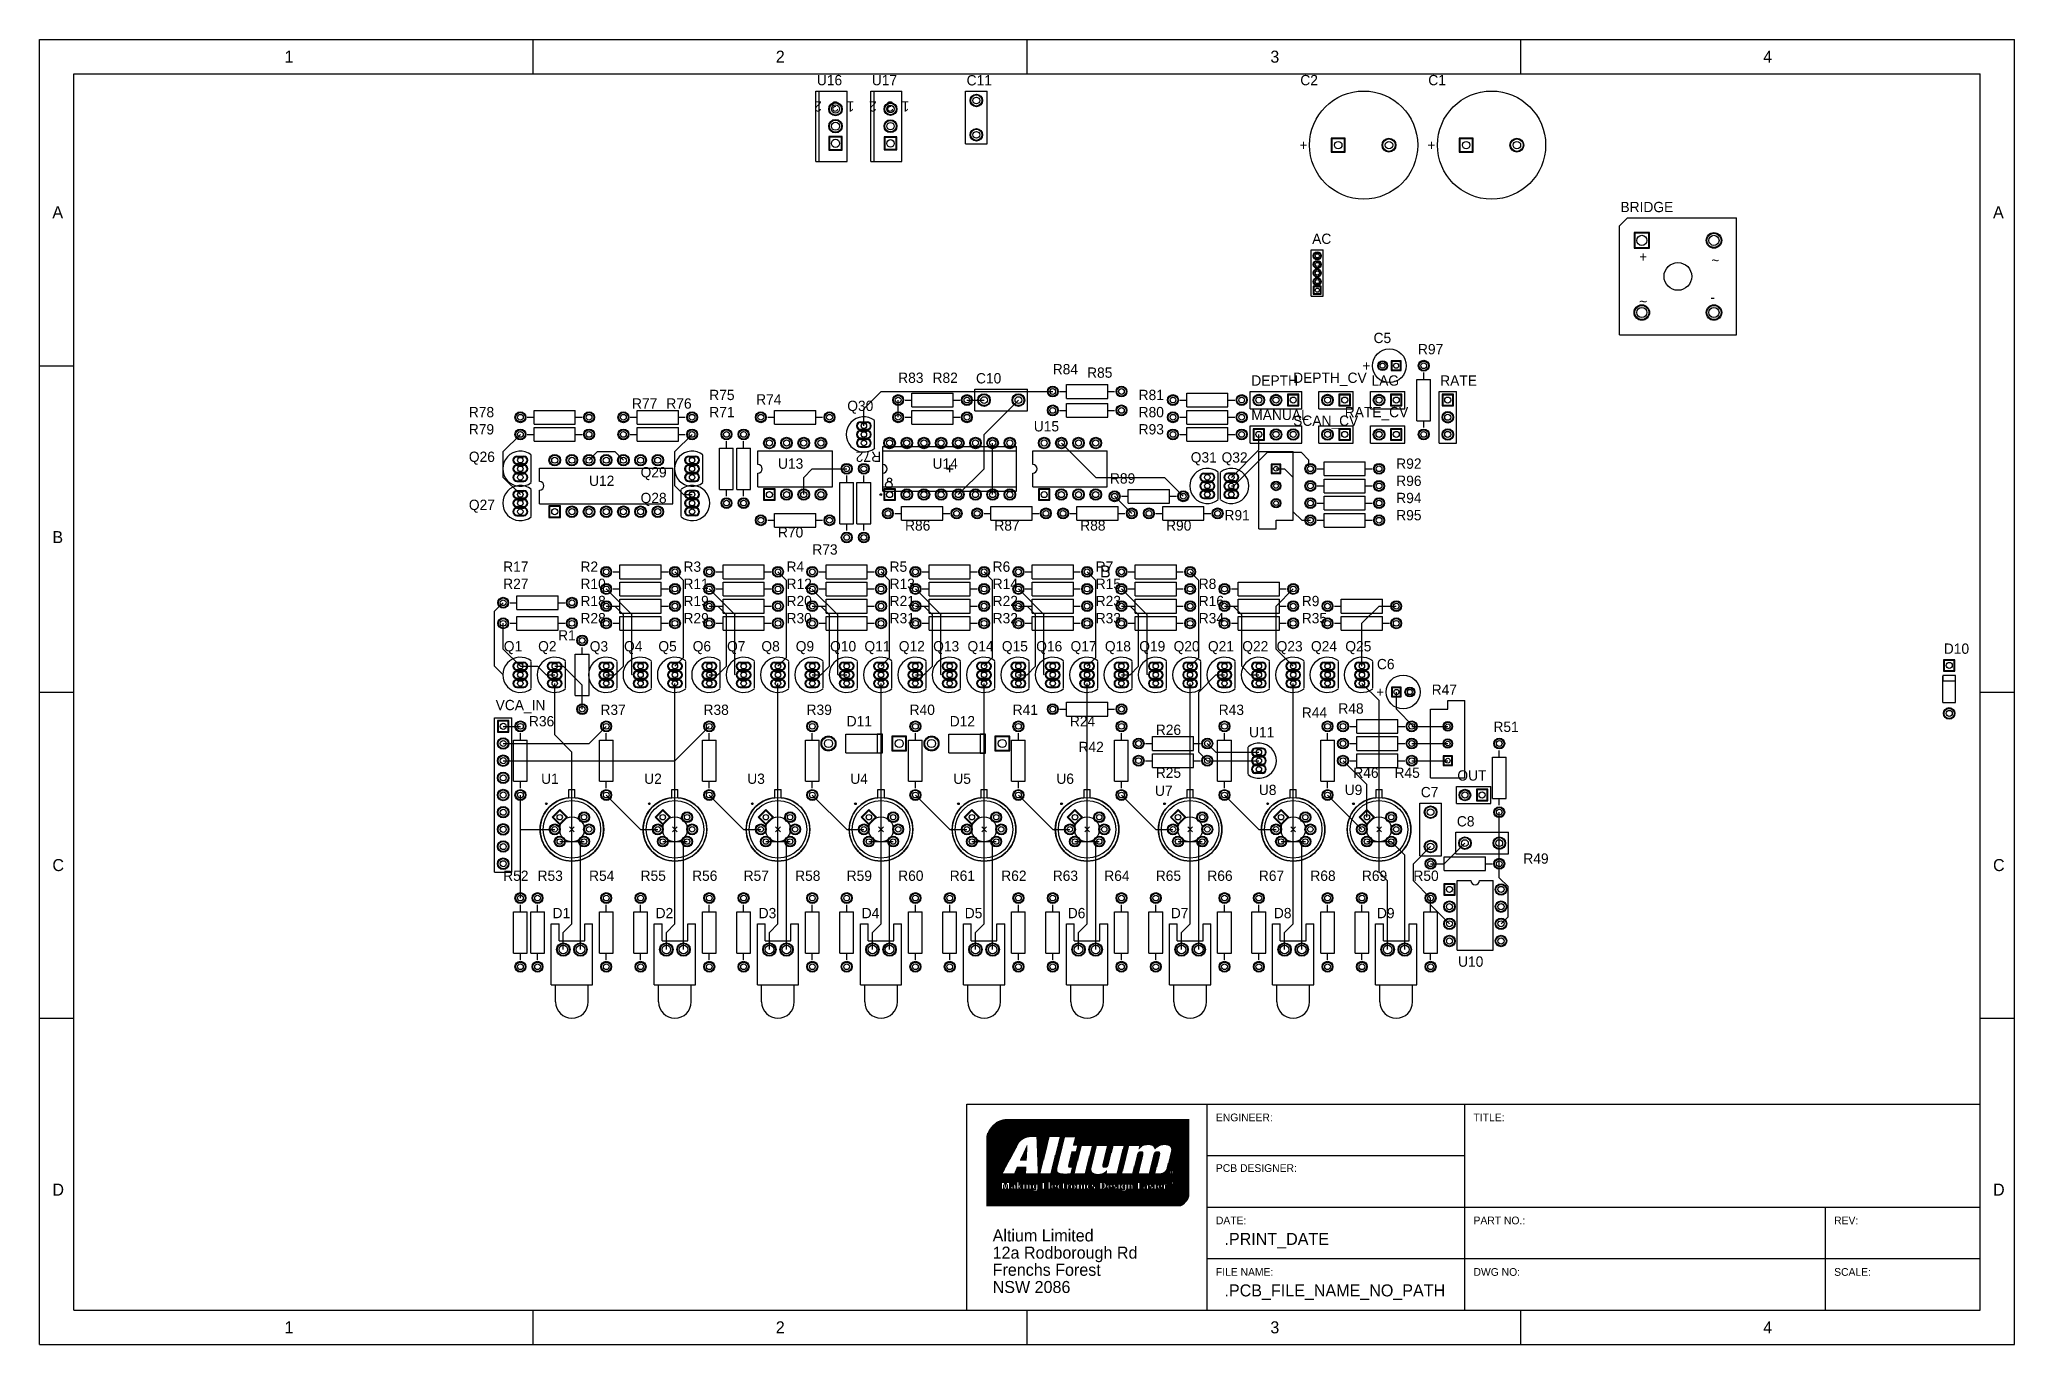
# Model space of a CAD drawing. Extents: x 0.2 to 21.7, y 0.2 to 7.8.
# Drawn here: x 0.2 to 11.7, y 0.2 to 7.8 of the extents above; entities that cross this region are included whole.
import ezdxf

# ---------------------------------------------------------------- set-up
doc = ezdxf.new("R2010")
doc.units = 0
doc.layers.get('0').update_dxf_attribs({"linetype": 'CONTINUOUS'})
for name, color, linetype in [('BOTTOMLAYER', 5, 'CONTINUOUS'), ('BOTTOMSOLDER', 6, 'CONTINUOUS'), ('MECHANICAL13', 56, 'CONTINUOUS'), ('MECHANICAL15', 56, 'CONTINUOUS'), ('MECHANICAL16', 56, 'CONTINUOUS'), ('MULTILAYER', 9, 'CONTINUOUS'), ('PADHOLE', 156, 'CONTINUOUS'), ('TOPLAYER', 1, 'CONTINUOUS'), ('TOPOVERLAY', 2, 'CONTINUOUS'), ('TOPSOLDER', 216, 'CONTINUOUS')]:
    doc.layers.add(name, color=color, linetype=linetype)

msp = doc.modelspace()

# ---------------------------------------------------------------- texts
at = {"layer": 'MECHANICAL16'}
for s, height, p in [('1', 0.07, (1.627, 7.665)), ('2', 0.07, (4.487, 7.665)), ('3', 0.07, (7.367, 7.665)), ('4', 0.07, (10.237, 7.665)), ('A', 0.07, (0.275, 6.759)), ('A', 0.07, (11.575, 6.759)), ('B', 0.07, (0.275, 4.867)), ('B', 0.07, (6.375, 4.667)), ('C', 0.07, (0.275, 2.957)), ('C', 0.07, (11.575, 2.957)), ('ENGINEER:', 0.045, (7.05, 1.5)), ('TITLE:', 0.045, (8.55, 1.5)), ('PCB DESIGNER:', 0.045, (7.05, 1.205)), ('D', 0.07, (0.275, 1.067)), ('D', 0.07, (11.575, 1.067)), ('DATE:', 0.045, (7.05, 0.9)), ('PART NO.:', 0.045, (8.55, 0.9)), ('REV:', 0.045, (10.65, 0.9)), ('Altium Limited', 0.07, (5.75, 0.8)), ('.PRINT_DATE', 0.07, (7.1, 0.78)), ('12a Rodborough Rd', 0.07, (5.75, 0.7)), ('Frenchs Forest', 0.07, (5.75, 0.6)), ('FILE NAME:', 0.045, (7.05, 0.6)), ('DWG NO:', 0.045, (8.55, 0.6)), ('SCALE:', 0.045, (10.65, 0.6)), ('NSW 2086', 0.07, (5.75, 0.5)), ('.PCB_FILE_NAME_NO_PATH', 0.07, (7.1, 0.48)), ('1', 0.07, (1.627, 0.265)), ('2', 0.07, (4.487, 0.265)), ('3', 0.07, (7.367, 0.265)), ('4', 0.07, (10.237, 0.265))]:
    msp.add_text(s, height=height, dxfattribs=at).set_placement(p)
at = {"layer": 'TOPOVERLAY'}
for s, p in [('U16', (4.7265, 7.5335)), ('U17', (5.0465, 7.5335)), ('C11', (5.5985, 7.5325)), ('C2', (7.5415, 7.5335)), ('C1', (8.2865, 7.5335)), ('BRIDGE', (9.4055, 6.7945)), ('AC', (7.6105, 6.6095)), ('C5', (7.968, 6.032)), ('R97', (8.2265, 5.9665)), ('R84', (6.1, 5.85)), ('R85', (6.3, 5.83)), ('R75', (4.1, 5.7)), ('R83', (5.2, 5.8)), ('R82', (5.4, 5.8)), ('C10', (5.653, 5.797)), ('R81', (6.6, 5.7)), ('DEPTH', (7.256, 5.784)), ('DEPTH_CV', (7.5, 5.8)), ('LAG', (7.956, 5.784)), ('RATE', (8.356, 5.784)), ('R78', (2.7, 5.6)), ('R77', (3.65, 5.65)), ('R76', (3.85, 5.65)), ('R71', (4.1, 5.6)), ('R74', (4.373, 5.674)), ('Q30', (4.9035, 5.6365)), ('R80', (6.6, 5.6)), ('MANUAL', (7.256, 5.584)), ('RATE_CV', (7.8, 5.6)), ('R79', (2.7, 5.5)), ('U15', (5.9895, 5.5175)), ('R93', (6.6, 5.5)), ('SCAN_CV', (7.5, 5.55)), ('Q26', (2.7, 5.34)), ('Q29', (3.7, 5.25)), ('U13', (4.5, 5.3)), ('U14', (5.4, 5.3)), ('Q31', (6.9035, 5.3365)), ('Q32', (7.083, 5.336)), ('R92', (8.1, 5.3)), ('U12', (3.4, 5.2)), ('R89', (6.433, 5.214)), ('R96', (8.1, 5.2)), ('Q27', (2.7, 5.06)), ('Q28', (3.7, 5.1)), ('R91', (7.1, 5)), ('R94', (8.1, 5.1)), ('R95', (8.1, 5)), ('R70', (4.5, 4.9)), ('R86', (5.24, 4.94)), ('R87', (5.76, 4.94)), ('R88', (6.26, 4.94)), ('R90', (6.76, 4.94)), ('R73', (4.7, 4.8)), ('R17', (2.9, 4.7)), ('R2', (3.35, 4.7)), ('R3', (3.95, 4.7)), ('R4', (4.55, 4.7)), ('R5', (5.15, 4.7)), ('R6', (5.75, 4.7)), ('R7', (6.35, 4.7)), ('R27', (2.9, 4.6)), ('R10', (3.35, 4.6)), ('R11', (3.95, 4.6)), ('R12', (4.55, 4.6)), ('R13', (5.15, 4.6)), ('R14', (5.75, 4.6)), ('R15', (6.35, 4.6)), ('R8', (6.95, 4.6)), ('R18', (3.35, 4.5)), ('R19', (3.95, 4.5)), ('R20', (4.55, 4.5)), ('R21', (5.15, 4.5)), ('R22', (5.75, 4.5)), ('R23', (6.35, 4.5)), ('R16', (6.95, 4.5)), ('R9', (7.55, 4.5)), ('R28', (3.35, 4.4)), ('R29', (3.95, 4.4)), ('R30', (4.55, 4.4)), ('R31', (5.15, 4.4)), ('R32', (5.75, 4.4)), ('R33', (6.35, 4.4)), ('R34', (6.95, 4.4)), ('R35', (7.55, 4.4)), ('Q1', (2.9035, 4.2365)), ('Q2', (3.1035, 4.2365)), ('R1', (3.22, 4.3)), ('Q3', (3.404, 4.236)), ('Q4', (3.6035, 4.2365)), ('Q5', (3.8035, 4.2365)), ('Q6', (4.0035, 4.2365)), ('Q7', (4.2035, 4.2365)), ('Q8', (4.4035, 4.2365)), ('Q9', (4.6035, 4.2365)), ('Q10', (4.8035, 4.2365)), ('Q11', (5.0035, 4.2365)), ('Q12', (5.2035, 4.2365)), ('Q13', (5.4035, 4.2365)), ('Q14', (5.6035, 4.2365)), ('Q15', (5.8035, 4.2365)), ('Q16', (6.0035, 4.2365)), ('Q17', (6.2035, 4.2365)), ('Q18', (6.4035, 4.2365)), ('Q19', (6.6035, 4.2365)), ('Q20', (6.8035, 4.2365)), ('Q21', (7.0035, 4.2365)), ('Q22', (7.2035, 4.2365)), ('Q23', (7.4035, 4.2365)), ('Q24', (7.6035, 4.2365)), ('Q25', (7.8035, 4.2365)), ('D10', (11.2885, 4.2225)), ('C6', (7.9875, 4.1325)), ('R47', (8.3065, 3.9835)), ('VCA_IN', (2.856, 3.894)), ('R37', (3.4665, 3.8665)), ('R38', (4.0665, 3.8665)), ('R39', (4.6665, 3.8665)), ('R40', (5.2665, 3.8665)), ('R41', (5.8665, 3.8665)), ('R43', (7.0665, 3.8665)), ('R44', (7.55, 3.85)), ('R48', (7.763, 3.874)), ('R36', (3.05, 3.8)), ('D11', (4.9, 3.8)), ('D12', (5.5, 3.8)), ('R24', (6.2, 3.8)), ('R26', (6.7, 3.75)), ('U11', (7.243, 3.736)), ('R51', (8.666, 3.767)), ('R42', (6.25, 3.65)), ('U1', (3.121, 3.465)), ('U2', (3.721, 3.465)), ('U3', (4.321, 3.465)), ('U4', (4.921, 3.465)), ('U5', (5.521, 3.465)), ('U6', (6.121, 3.465)), ('U7', (6.695, 3.395)), ('R25', (6.7, 3.5)), ('U8', (7.3, 3.4)), ('U9', (7.8, 3.4)), ('R46', (7.85, 3.5)), ('R45', (8.09, 3.5)), ('OUT', (8.456, 3.484)), ('C7', (8.243, 3.387)), ('C8', (8.453, 3.217)), ('R49', (8.84, 3)), ('R52', (2.9, 2.9)), ('R53', (3.1, 2.9)), ('R54', (3.4, 2.9)), ('R55', (3.7, 2.9)), ('R56', (4, 2.9)), ('R57', (4.3, 2.9)), ('R58', (4.6, 2.9)), ('R59', (4.9, 2.9)), ('R60', (5.2, 2.9)), ('R61', (5.5, 2.9)), ('R62', (5.8, 2.9)), ('R63', (6.1, 2.9)), ('R64', (6.4, 2.9)), ('R65', (6.7, 2.9)), ('R66', (7, 2.9)), ('R67', (7.3, 2.9)), ('R68', (7.6, 2.9)), ('R69', (7.9, 2.9)), ('R50', (8.2, 2.9)), ('D1', (3.1875, 2.6825)), ('D2', (3.7875, 2.6825)), ('D3', (4.3875, 2.6825)), ('D4', (4.9875, 2.6825)), ('D5', (5.5875, 2.6825)), ('D6', (6.1875, 2.6825)), ('D7', (6.7875, 2.6825)), ('D8', (7.3875, 2.6825)), ('D9', (7.9875, 2.6825)), ('U10', (8.46, 2.4))]:
    msp.add_text(s, height=0.06, dxfattribs=at).set_placement(p)
msp.add_text('R72', height=0.06, rotation=180, dxfattribs=at).set_placement((5.1, 5.4))

# ---------------------------------------------------------------- blocks, each defined once
blk = doc.blocks.new('MHDR1X5_1')
at = {"layer": 'BOTTOMLAYER'}
for p, q in [((-0.019685, 0.019685), (-0.019685, -0.019685)), ((0.019685, 0.019685), (-0.019685, 0.019685)), ((0.019685, -0.019685), (0.019685, 0.019685)), ((-0.019685, -0.019685), (0.019685, -0.019685))]:
    blk.add_line(p, q, dxfattribs=at)
for centre in [(0.05, 0), (0.1, 0), (0.15, 0), (0.2, 0)]:
    blk.add_circle(centre, 0.019685, dxfattribs=at)
at = {"layer": 'BOTTOMSOLDER'}
for p, q in [((-0.023685, 0.023685), (-0.023685, -0.023685)), ((0.023685, 0.023685), (-0.023685, 0.023685)), ((0.023685, -0.023685), (0.023685, 0.023685)), ((-0.023685, -0.023685), (0.023685, -0.023685))]:
    blk.add_line(p, q, dxfattribs=at)
for centre in [(0.05, 0), (0.1, 0), (0.15, 0), (0.2, 0)]:
    blk.add_circle(centre, 0.023685, dxfattribs=at)
at = {"layer": 'MULTILAYER'}
for p, q in [((-0.019685, 0.019685), (-0.019685, -0.019685)), ((0.019685, 0.019685), (-0.019685, 0.019685)), ((0.019685, -0.019685), (0.019685, 0.019685)), ((-0.019685, -0.019685), (0.019685, -0.019685))]:
    blk.add_line(p, q, dxfattribs=at)
for centre in [(0.05, 0), (0.1, 0), (0.15, 0), (0.2, 0)]:
    blk.add_circle(centre, 0.019685, dxfattribs=at)
at = {"layer": 'PADHOLE'}
for centre in [(0, 0), (0.05, 0), (0.1, 0), (0.15, 0), (0.2, 0)]:
    blk.add_circle(centre, 0.011811, dxfattribs=at)
at = {"layer": 'TOPLAYER'}
for p, q in [((-0.019685, 0.019685), (-0.019685, -0.019685)), ((0.019685, 0.019685), (-0.019685, 0.019685)), ((0.019685, -0.019685), (0.019685, 0.019685)), ((-0.019685, -0.019685), (0.019685, -0.019685))]:
    blk.add_line(p, q, dxfattribs=at)
for centre in [(0.05, 0), (0.1, 0), (0.15, 0), (0.2, 0)]:
    blk.add_circle(centre, 0.019685, dxfattribs=at)
at = {"layer": 'TOPOVERLAY'}
for p, q in [((-0.035433, 0.035433), (0.235433, 0.035433)), ((-0.035433, 0.035433), (-0.035433, -0.035433)), ((0.235433, 0.035433), (0.235433, -0.035433)), ((-0.035433, -0.035433), (0.235433, -0.035433))]:
    blk.add_line(p, q, dxfattribs=at)
at = {"layer": 'TOPSOLDER'}
for p, q in [((-0.023685, 0.023685), (-0.023685, -0.023685)), ((0.023685, 0.023685), (-0.023685, 0.023685)), ((0.023685, -0.023685), (0.023685, 0.023685)), ((-0.023685, -0.023685), (0.023685, -0.023685))]:
    blk.add_line(p, q, dxfattribs=at)
for centre in [(0.05, 0), (0.1, 0), (0.15, 0), (0.2, 0)]:
    blk.add_circle(centre, 0.023685, dxfattribs=at)
blk = doc.blocks.new('D_46_6A_2')
at = {"layer": 'BOTTOMLAYER'}
for p, q in [((-0.251378, 0.251378), (-0.251378, 0.168701)), ((-0.168701, 0.251378), (-0.251378, 0.251378)), ((-0.168701, 0.168701), (-0.168701, 0.251378)), ((-0.251378, 0.168701), (-0.168701, 0.168701))]:
    blk.add_line(p, q, dxfattribs=at)
for centre in [(0.210039, 0.210039), (-0.210039, -0.210039), (0.210039, -0.210039)]:
    blk.add_circle(centre, 0.041339, dxfattribs=at)
at = {"layer": 'BOTTOMSOLDER'}
for p, q in [((-0.255378, 0.255378), (-0.255378, 0.164701)), ((-0.164701, 0.255378), (-0.255378, 0.255378)), ((-0.164701, 0.164701), (-0.164701, 0.255378)), ((-0.255378, 0.164701), (-0.164701, 0.164701))]:
    blk.add_line(p, q, dxfattribs=at)
for centre in [(0.210039, 0.210039), (-0.210039, -0.210039), (0.210039, -0.210039)]:
    blk.add_circle(centre, 0.045339, dxfattribs=at)
at = {"layer": 'MULTILAYER'}
for p, q in [((-0.251378, 0.251378), (-0.251378, 0.168701)), ((-0.168701, 0.251378), (-0.251378, 0.251378)), ((-0.168701, 0.168701), (-0.168701, 0.251378)), ((-0.251378, 0.168701), (-0.168701, 0.168701))]:
    blk.add_line(p, q, dxfattribs=at)
for centre in [(0.210039, 0.210039), (-0.210039, -0.210039), (0.210039, -0.210039)]:
    blk.add_circle(centre, 0.041339, dxfattribs=at)
at = {"layer": 'PADHOLE'}
for centre in [(-0.210039, 0.210039), (0.210039, 0.210039), (-0.210039, -0.210039), (0.210039, -0.210039)]:
    blk.add_circle(centre, 0.029528, dxfattribs=at)
at = {"layer": 'TOPLAYER'}
for p, q in [((-0.251378, 0.251378), (-0.251378, 0.168701)), ((-0.168701, 0.251378), (-0.251378, 0.251378)), ((-0.168701, 0.168701), (-0.168701, 0.251378)), ((-0.251378, 0.168701), (-0.168701, 0.168701))]:
    blk.add_line(p, q, dxfattribs=at)
for centre in [(0.210039, 0.210039), (-0.210039, -0.210039), (0.210039, -0.210039)]:
    blk.add_circle(centre, 0.041339, dxfattribs=at)
at = {"layer": 'TOPOVERLAY'}
for p, q in [((-0.340551, 0.294252), (-0.294252, 0.340551)), ((-0.340551, -0.340551), (-0.340551, 0.294252)), ((-0.294252, 0.340551), (0.340551, 0.340551)), ((0.340551, -0.340551), (0.340551, 0.340551)), ((-0.340551, -0.340551), (0.340551, -0.340551))]:
    blk.add_line(p, q, dxfattribs=at)
blk.add_circle((0, 0), 0.080709, dxfattribs=at)
at = {"layer": 'TOPSOLDER'}
for p, q in [((-0.255378, 0.255378), (-0.255378, 0.164701)), ((-0.164701, 0.255378), (-0.255378, 0.255378)), ((-0.164701, 0.164701), (-0.164701, 0.255378)), ((-0.255378, 0.164701), (-0.164701, 0.164701))]:
    blk.add_line(p, q, dxfattribs=at)
for centre in [(0.210039, 0.210039), (-0.210039, -0.210039), (0.210039, -0.210039)]:
    blk.add_circle(centre, 0.045339, dxfattribs=at)
at = {"layer": 'TOPOVERLAY'}
for s, p in [('+', (-0.225315, 0.085315)), ('~', (0.194685, 0.065315)), ('~', (-0.225315, -0.174685)), ('-', (0.189961, -0.149961))]:
    blk.add_text(s, height=0.059055, dxfattribs=at).set_placement(p)
blk = doc.blocks.new('CAPPR7_5_16_35_3')
at = {"layer": 'BOTTOMLAYER'}
for p, q in [((-0.184055, 0.036417), (-0.184055, -0.036417)), ((-0.11122, 0.036417), (-0.184055, 0.036417)), ((-0.11122, -0.036417), (-0.11122, 0.036417)), ((-0.184055, -0.036417), (-0.11122, -0.036417))]:
    blk.add_line(p, q, dxfattribs=at)
blk.add_circle((0.147638, 0), 0.036417, dxfattribs=at)
at = {"layer": 'BOTTOMSOLDER'}
for p, q in [((-0.188055, 0.040417), (-0.188055, -0.040417)), ((-0.10722, 0.040417), (-0.188055, 0.040417)), ((-0.10722, -0.040417), (-0.10722, 0.040417)), ((-0.188055, -0.040417), (-0.10722, -0.040417))]:
    blk.add_line(p, q, dxfattribs=at)
blk.add_circle((0.147638, 0), 0.040417, dxfattribs=at)
at = {"layer": 'MULTILAYER'}
for p, q in [((-0.184055, 0.036417), (-0.184055, -0.036417)), ((-0.11122, 0.036417), (-0.184055, 0.036417)), ((-0.11122, -0.036417), (-0.11122, 0.036417)), ((-0.184055, -0.036417), (-0.11122, -0.036417))]:
    blk.add_line(p, q, dxfattribs=at)
blk.add_circle((0.147638, 0), 0.036417, dxfattribs=at)
at = {"layer": 'PADHOLE'}
for centre in [(-0.147638, 0), (0.147638, 0)]:
    blk.add_circle(centre, 0.021654, dxfattribs=at)
at = {"layer": 'TOPLAYER'}
for p, q in [((-0.184055, 0.036417), (-0.184055, -0.036417)), ((-0.11122, 0.036417), (-0.184055, 0.036417)), ((-0.11122, -0.036417), (-0.11122, 0.036417)), ((-0.184055, -0.036417), (-0.11122, -0.036417))]:
    blk.add_line(p, q, dxfattribs=at)
blk.add_circle((0.147638, 0), 0.036417, dxfattribs=at)
at = {"layer": 'TOPOVERLAY'}
blk.add_circle((0, 0), 0.314961, dxfattribs=at)
at = {"layer": 'TOPSOLDER'}
for p, q in [((-0.188055, 0.040417), (-0.188055, -0.040417)), ((-0.10722, 0.040417), (-0.188055, 0.040417)), ((-0.10722, -0.040417), (-0.10722, 0.040417)), ((-0.188055, -0.040417), (-0.10722, -0.040417))]:
    blk.add_line(p, q, dxfattribs=at)
blk.add_circle((0.147638, 0), 0.040417, dxfattribs=at)
at = {"layer": 'TOPOVERLAY'}
blk.add_text('+', height=0.059055, dxfattribs=at).set_placement((-0.373032, -0.029528))
blk = doc.blocks.new('CAPPR7_5_16_35_4')
at = {"layer": 'BOTTOMLAYER'}
for p, q in [((-0.184055, 0.036417), (-0.184055, -0.036417)), ((-0.11122, 0.036417), (-0.184055, 0.036417)), ((-0.11122, -0.036417), (-0.11122, 0.036417)), ((-0.184055, -0.036417), (-0.11122, -0.036417))]:
    blk.add_line(p, q, dxfattribs=at)
blk.add_circle((0.147638, 0), 0.036417, dxfattribs=at)
at = {"layer": 'BOTTOMSOLDER'}
for p, q in [((-0.188055, 0.040417), (-0.188055, -0.040417)), ((-0.10722, 0.040417), (-0.188055, 0.040417)), ((-0.10722, -0.040417), (-0.10722, 0.040417)), ((-0.188055, -0.040417), (-0.10722, -0.040417))]:
    blk.add_line(p, q, dxfattribs=at)
blk.add_circle((0.147638, 0), 0.040417, dxfattribs=at)
at = {"layer": 'MULTILAYER'}
for p, q in [((-0.184055, 0.036417), (-0.184055, -0.036417)), ((-0.11122, 0.036417), (-0.184055, 0.036417)), ((-0.11122, -0.036417), (-0.11122, 0.036417)), ((-0.184055, -0.036417), (-0.11122, -0.036417))]:
    blk.add_line(p, q, dxfattribs=at)
blk.add_circle((0.147638, 0), 0.036417, dxfattribs=at)
at = {"layer": 'PADHOLE'}
for centre in [(-0.147638, 0), (0.147638, 0)]:
    blk.add_circle(centre, 0.021654, dxfattribs=at)
at = {"layer": 'TOPLAYER'}
for p, q in [((-0.184055, 0.036417), (-0.184055, -0.036417)), ((-0.11122, 0.036417), (-0.184055, 0.036417)), ((-0.11122, -0.036417), (-0.11122, 0.036417)), ((-0.184055, -0.036417), (-0.11122, -0.036417))]:
    blk.add_line(p, q, dxfattribs=at)
blk.add_circle((0.147638, 0), 0.036417, dxfattribs=at)
at = {"layer": 'TOPOVERLAY'}
blk.add_circle((0, 0), 0.314961, dxfattribs=at)
at = {"layer": 'TOPSOLDER'}
for p, q in [((-0.188055, 0.040417), (-0.188055, -0.040417)), ((-0.10722, 0.040417), (-0.188055, 0.040417)), ((-0.10722, -0.040417), (-0.10722, 0.040417)), ((-0.188055, -0.040417), (-0.10722, -0.040417))]:
    blk.add_line(p, q, dxfattribs=at)
blk.add_circle((0.147638, 0), 0.040417, dxfattribs=at)
at = {"layer": 'TOPOVERLAY'}
blk.add_text('+', height=0.059055, dxfattribs=at).set_placement((-0.373032, -0.029528))
blk = doc.blocks.new('B_7')
at = {"layer": 'BOTTOMLAYER'}
for p, q in [((-0.063976, 0.024606), (-0.063976, -0.024606)), ((-0.014764, 0.024606), (-0.063976, 0.024606)), ((-0.014764, -0.024606), (-0.014764, 0.024606)), ((-0.063976, -0.024606), (-0.014764, -0.024606))]:
    blk.add_line(p, q, dxfattribs=at)
blk.add_circle((0.03937, 0), 0.024606, dxfattribs=at)
at = {"layer": 'BOTTOMSOLDER'}
for p, q in [((-0.067976, 0.028606), (-0.067976, -0.028606)), ((-0.010764, 0.028606), (-0.067976, 0.028606)), ((-0.010764, -0.028606), (-0.010764, 0.028606)), ((-0.067976, -0.028606), (-0.010764, -0.028606))]:
    blk.add_line(p, q, dxfattribs=at)
blk.add_circle((0.03937, 0), 0.028606, dxfattribs=at)
at = {"layer": 'MULTILAYER'}
for p, q in [((-0.063976, 0.024606), (-0.063976, -0.024606)), ((-0.014764, 0.024606), (-0.063976, 0.024606)), ((-0.014764, -0.024606), (-0.014764, 0.024606)), ((-0.063976, -0.024606), (-0.014764, -0.024606))]:
    blk.add_line(p, q, dxfattribs=at)
blk.add_circle((0.03937, 0), 0.024606, dxfattribs=at)
at = {"layer": 'PADHOLE'}
for centre in [(-0.03937, 0), (0.03937, 0)]:
    blk.add_circle(centre, 0.014764, dxfattribs=at)
at = {"layer": 'TOPLAYER'}
for p, q in [((-0.063976, 0.024606), (-0.063976, -0.024606)), ((-0.014764, 0.024606), (-0.063976, 0.024606)), ((-0.014764, -0.024606), (-0.014764, 0.024606)), ((-0.063976, -0.024606), (-0.014764, -0.024606))]:
    blk.add_line(p, q, dxfattribs=at)
blk.add_circle((0.03937, 0), 0.024606, dxfattribs=at)
at = {"layer": 'TOPOVERLAY'}
blk.add_circle((0, 0), 0.098425, dxfattribs=at)
at = {"layer": 'TOPSOLDER'}
for p, q in [((-0.067976, 0.028606), (-0.067976, -0.028606)), ((-0.010764, 0.028606), (-0.067976, 0.028606)), ((-0.010764, -0.028606), (-0.010764, 0.028606)), ((-0.067976, -0.028606), (-0.010764, -0.028606))]:
    blk.add_line(p, q, dxfattribs=at)
blk.add_circle((0.03937, 0), 0.028606, dxfattribs=at)
at = {"layer": 'TOPOVERLAY'}
blk.add_text('+', height=0.059055, rotation=180, dxfattribs=at).set_placement((0.156496, 0.029528))
blk = doc.blocks.new('B_8')
at = {"layer": 'BOTTOMLAYER'}
for p, q in [((-0.063976, 0.024606), (-0.063976, -0.024606)), ((-0.014764, 0.024606), (-0.063976, 0.024606)), ((-0.014764, -0.024606), (-0.014764, 0.024606)), ((-0.063976, -0.024606), (-0.014764, -0.024606))]:
    blk.add_line(p, q, dxfattribs=at)
blk.add_circle((0.03937, 0), 0.024606, dxfattribs=at)
at = {"layer": 'BOTTOMSOLDER'}
for p, q in [((-0.067976, 0.028606), (-0.067976, -0.028606)), ((-0.010764, 0.028606), (-0.067976, 0.028606)), ((-0.010764, -0.028606), (-0.010764, 0.028606)), ((-0.067976, -0.028606), (-0.010764, -0.028606))]:
    blk.add_line(p, q, dxfattribs=at)
blk.add_circle((0.03937, 0), 0.028606, dxfattribs=at)
at = {"layer": 'MULTILAYER'}
for p, q in [((-0.063976, 0.024606), (-0.063976, -0.024606)), ((-0.014764, 0.024606), (-0.063976, 0.024606)), ((-0.014764, -0.024606), (-0.014764, 0.024606)), ((-0.063976, -0.024606), (-0.014764, -0.024606))]:
    blk.add_line(p, q, dxfattribs=at)
blk.add_circle((0.03937, 0), 0.024606, dxfattribs=at)
at = {"layer": 'PADHOLE'}
for centre in [(-0.03937, 0), (0.03937, 0)]:
    blk.add_circle(centre, 0.014764, dxfattribs=at)
at = {"layer": 'TOPLAYER'}
for p, q in [((-0.063976, 0.024606), (-0.063976, -0.024606)), ((-0.014764, 0.024606), (-0.063976, 0.024606)), ((-0.014764, -0.024606), (-0.014764, 0.024606)), ((-0.063976, -0.024606), (-0.014764, -0.024606))]:
    blk.add_line(p, q, dxfattribs=at)
blk.add_circle((0.03937, 0), 0.024606, dxfattribs=at)
at = {"layer": 'TOPOVERLAY'}
blk.add_circle((0, 0), 0.098425, dxfattribs=at)
at = {"layer": 'TOPSOLDER'}
for p, q in [((-0.067976, 0.028606), (-0.067976, -0.028606)), ((-0.010764, 0.028606), (-0.067976, 0.028606)), ((-0.010764, -0.028606), (-0.010764, 0.028606)), ((-0.067976, -0.028606), (-0.010764, -0.028606))]:
    blk.add_line(p, q, dxfattribs=at)
blk.add_circle((0.03937, 0), 0.028606, dxfattribs=at)
at = {"layer": 'TOPOVERLAY'}
blk.add_text('+', height=0.059055, dxfattribs=at).set_placement((-0.156496, -0.029528))
blk = doc.blocks.new('VP45_3_2_9')
at = {"layer": 'BOTTOMLAYER'}
for centre in [(-0.1, 0), (0.1, 0)]:
    blk.add_circle(centre, 0.03248, dxfattribs=at)
at = {"layer": 'BOTTOMSOLDER'}
for centre in [(-0.1, 0), (0.1, 0)]:
    blk.add_circle(centre, 0.03648, dxfattribs=at)
at = {"layer": 'MULTILAYER'}
for centre in [(-0.1, 0), (0.1, 0)]:
    blk.add_circle(centre, 0.03248, dxfattribs=at)
at = {"layer": 'PADHOLE'}
for centre in [(-0.1, 0), (0.1, 0)]:
    blk.add_circle(centre, 0.019685, dxfattribs=at)
at = {"layer": 'TOPLAYER'}
for centre in [(-0.1, 0), (0.1, 0)]:
    blk.add_circle(centre, 0.03248, dxfattribs=at)
at = {"layer": 'TOPOVERLAY'}
for p, q in [((-0.153543, -0.062992), (-0.153543, 0.062992)), ((0.153543, 0.062992), (-0.153543, 0.062992)), ((0.153543, -0.062992), (0.153543, 0.062992)), ((0.153543, -0.062992), (-0.153543, -0.062992))]:
    blk.add_line(p, q, dxfattribs=at)
at = {"layer": 'TOPSOLDER'}
for centre in [(-0.1, 0), (0.1, 0)]:
    blk.add_circle(centre, 0.03648, dxfattribs=at)
blk = doc.blocks.new('VP45_3_2_10')
at = {"layer": 'BOTTOMLAYER'}
for centre in [(-0.1, 0), (0.1, 0)]:
    blk.add_circle(centre, 0.03248, dxfattribs=at)
at = {"layer": 'BOTTOMSOLDER'}
for centre in [(-0.1, 0), (0.1, 0)]:
    blk.add_circle(centre, 0.03648, dxfattribs=at)
at = {"layer": 'MULTILAYER'}
for centre in [(-0.1, 0), (0.1, 0)]:
    blk.add_circle(centre, 0.03248, dxfattribs=at)
at = {"layer": 'PADHOLE'}
for centre in [(-0.1, 0), (0.1, 0)]:
    blk.add_circle(centre, 0.019685, dxfattribs=at)
at = {"layer": 'TOPLAYER'}
for centre in [(-0.1, 0), (0.1, 0)]:
    blk.add_circle(centre, 0.03248, dxfattribs=at)
at = {"layer": 'TOPOVERLAY'}
for p, q in [((-0.153543, 0.062992), (-0.153543, -0.062992)), ((0.153543, 0.062992), (-0.153543, 0.062992)), ((0.153543, 0.062992), (0.153543, -0.062992)), ((0.153543, -0.062992), (-0.153543, -0.062992))]:
    blk.add_line(p, q, dxfattribs=at)
at = {"layer": 'TOPSOLDER'}
for centre in [(-0.1, 0), (0.1, 0)]:
    blk.add_circle(centre, 0.03648, dxfattribs=at)
blk = doc.blocks.new('VP45_3_2_12')
at = {"layer": 'BOTTOMLAYER'}
for centre in [(-0.1, 0), (0.1, 0)]:
    blk.add_circle(centre, 0.03248, dxfattribs=at)
at = {"layer": 'BOTTOMSOLDER'}
for centre in [(-0.1, 0), (0.1, 0)]:
    blk.add_circle(centre, 0.03648, dxfattribs=at)
at = {"layer": 'MULTILAYER'}
for centre in [(-0.1, 0), (0.1, 0)]:
    blk.add_circle(centre, 0.03248, dxfattribs=at)
at = {"layer": 'PADHOLE'}
for centre in [(-0.1, 0), (0.1, 0)]:
    blk.add_circle(centre, 0.019685, dxfattribs=at)
at = {"layer": 'TOPLAYER'}
for centre in [(-0.1, 0), (0.1, 0)]:
    blk.add_circle(centre, 0.03248, dxfattribs=at)
at = {"layer": 'TOPOVERLAY'}
for p, q in [((-0.153543, -0.062992), (-0.153543, 0.062992)), ((-0.153543, 0.062992), (0.153543, 0.062992)), ((0.153543, -0.062992), (0.153543, 0.062992)), ((-0.153543, -0.062992), (0.153543, -0.062992))]:
    blk.add_line(p, q, dxfattribs=at)
at = {"layer": 'TOPSOLDER'}
for centre in [(-0.1, 0), (0.1, 0)]:
    blk.add_circle(centre, 0.03648, dxfattribs=at)
blk = doc.blocks.new('VP45_3_2_13')
at = {"layer": 'BOTTOMLAYER'}
for centre in [(-0.1, 0), (0.1, 0)]:
    blk.add_circle(centre, 0.03248, dxfattribs=at)
at = {"layer": 'BOTTOMSOLDER'}
for centre in [(-0.1, 0), (0.1, 0)]:
    blk.add_circle(centre, 0.03648, dxfattribs=at)
at = {"layer": 'MULTILAYER'}
for centre in [(-0.1, 0), (0.1, 0)]:
    blk.add_circle(centre, 0.03248, dxfattribs=at)
at = {"layer": 'PADHOLE'}
for centre in [(-0.1, 0), (0.1, 0)]:
    blk.add_circle(centre, 0.019685, dxfattribs=at)
at = {"layer": 'TOPLAYER'}
for centre in [(-0.1, 0), (0.1, 0)]:
    blk.add_circle(centre, 0.03248, dxfattribs=at)
at = {"layer": 'TOPOVERLAY'}
for p, q in [((-0.153543, 0.062992), (-0.153543, -0.062992)), ((-0.153543, 0.062992), (0.153543, 0.062992)), ((0.153543, 0.062992), (0.153543, -0.062992)), ((-0.153543, -0.062992), (0.153543, -0.062992))]:
    blk.add_line(p, q, dxfattribs=at)
at = {"layer": 'TOPSOLDER'}
for centre in [(-0.1, 0), (0.1, 0)]:
    blk.add_circle(centre, 0.03648, dxfattribs=at)
blk = doc.blocks.new('LED_0_16')
at = {"layer": 'BOTTOMLAYER'}
for centre in [(-0.05, 0), (0.05, 0)]:
    blk.add_circle(centre, 0.035, dxfattribs=at)
at = {"layer": 'BOTTOMSOLDER'}
for centre in [(-0.05, 0), (0.05, 0)]:
    blk.add_circle(centre, 0.039, dxfattribs=at)
at = {"layer": 'MULTILAYER'}
for centre in [(-0.05, 0), (0.05, 0)]:
    blk.add_circle(centre, 0.035, dxfattribs=at)
at = {"layer": 'PADHOLE'}
for centre in [(-0.05, 0), (0.05, 0)]:
    blk.add_circle(centre, 0.025, dxfattribs=at)
at = {"layer": 'TOPLAYER'}
for centre in [(-0.05, 0), (0.05, 0)]:
    blk.add_circle(centre, 0.035, dxfattribs=at)
at = {"layer": 'TOPOVERLAY'}
for p, q in [((-0.12, 0.15), (-0.075, 0.15)), ((-0.12, -0.205), (-0.12, 0.15)), ((-0.075, 0.05), (-0.075, 0.15)), ((0.075, 0.15), (0.12, 0.15)), ((0.075, 0.05), (0.075, 0.15)), ((0.12, -0.205), (0.12, 0.15)), ((-0.075, 0.05), (0.075, 0.05)), ((-0.12, -0.205), (0.12, -0.205)), ((-0.095, -0.305), (-0.095, -0.205)), ((0.095, -0.305), (0.095, -0.205))]:
    blk.add_line(p, q, dxfattribs=at)
blk.add_arc((0, -0.305), 0.095, 180, 360, dxfattribs=at)
at = {"layer": 'TOPSOLDER'}
for centre in [(-0.05, 0), (0.05, 0)]:
    blk.add_circle(centre, 0.039, dxfattribs=at)
blk = doc.blocks.new('LED_0_17')
at = {"layer": 'BOTTOMLAYER'}
for centre in [(-0.05, 0), (0.05, 0)]:
    blk.add_circle(centre, 0.035, dxfattribs=at)
at = {"layer": 'BOTTOMSOLDER'}
for centre in [(-0.05, 0), (0.05, 0)]:
    blk.add_circle(centre, 0.039, dxfattribs=at)
at = {"layer": 'MULTILAYER'}
for centre in [(-0.05, 0), (0.05, 0)]:
    blk.add_circle(centre, 0.035, dxfattribs=at)
at = {"layer": 'PADHOLE'}
for centre in [(-0.05, 0), (0.05, 0)]:
    blk.add_circle(centre, 0.025, dxfattribs=at)
at = {"layer": 'TOPLAYER'}
for centre in [(-0.05, 0), (0.05, 0)]:
    blk.add_circle(centre, 0.035, dxfattribs=at)
at = {"layer": 'TOPOVERLAY'}
for p, q in [((-0.12, 0.15), (-0.075, 0.15)), ((-0.12, -0.205), (-0.12, 0.15)), ((-0.075, 0.05), (-0.075, 0.15)), ((0.075, 0.15), (0.12, 0.15)), ((0.075, 0.05), (0.075, 0.15)), ((0.12, -0.205), (0.12, 0.15)), ((-0.075, 0.05), (0.075, 0.05)), ((-0.12, -0.205), (0.12, -0.205)), ((-0.095, -0.305), (-0.095, -0.205)), ((0.095, -0.305), (0.095, -0.205))]:
    blk.add_line(p, q, dxfattribs=at)
blk.add_arc((0, -0.305), 0.095, 180, 360, dxfattribs=at)
at = {"layer": 'TOPSOLDER'}
for centre in [(-0.05, 0), (0.05, 0)]:
    blk.add_circle(centre, 0.039, dxfattribs=at)
blk = doc.blocks.new('LED_0_18')
at = {"layer": 'BOTTOMLAYER'}
for centre in [(-0.05, 0), (0.05, 0)]:
    blk.add_circle(centre, 0.035, dxfattribs=at)
at = {"layer": 'BOTTOMSOLDER'}
for centre in [(-0.05, 0), (0.05, 0)]:
    blk.add_circle(centre, 0.039, dxfattribs=at)
at = {"layer": 'MULTILAYER'}
for centre in [(-0.05, 0), (0.05, 0)]:
    blk.add_circle(centre, 0.035, dxfattribs=at)
at = {"layer": 'PADHOLE'}
for centre in [(-0.05, 0), (0.05, 0)]:
    blk.add_circle(centre, 0.025, dxfattribs=at)
at = {"layer": 'TOPLAYER'}
for centre in [(-0.05, 0), (0.05, 0)]:
    blk.add_circle(centre, 0.035, dxfattribs=at)
at = {"layer": 'TOPOVERLAY'}
for p, q in [((-0.12, 0.15), (-0.075, 0.15)), ((-0.12, -0.205), (-0.12, 0.15)), ((-0.075, 0.05), (-0.075, 0.15)), ((0.075, 0.15), (0.12, 0.15)), ((0.075, 0.05), (0.075, 0.15)), ((0.12, -0.205), (0.12, 0.15)), ((-0.075, 0.05), (0.075, 0.05)), ((-0.12, -0.205), (0.12, -0.205)), ((-0.095, -0.305), (-0.095, -0.205)), ((0.095, -0.305), (0.095, -0.205))]:
    blk.add_line(p, q, dxfattribs=at)
blk.add_arc((0, -0.305), 0.095, 180, 360, dxfattribs=at)
at = {"layer": 'TOPSOLDER'}
for centre in [(-0.05, 0), (0.05, 0)]:
    blk.add_circle(centre, 0.039, dxfattribs=at)
blk = doc.blocks.new('LED_0_19')
at = {"layer": 'BOTTOMLAYER'}
for centre in [(-0.05, 0), (0.05, 0)]:
    blk.add_circle(centre, 0.035, dxfattribs=at)
at = {"layer": 'BOTTOMSOLDER'}
for centre in [(-0.05, 0), (0.05, 0)]:
    blk.add_circle(centre, 0.039, dxfattribs=at)
at = {"layer": 'MULTILAYER'}
for centre in [(-0.05, 0), (0.05, 0)]:
    blk.add_circle(centre, 0.035, dxfattribs=at)
at = {"layer": 'PADHOLE'}
for centre in [(-0.05, 0), (0.05, 0)]:
    blk.add_circle(centre, 0.025, dxfattribs=at)
at = {"layer": 'TOPLAYER'}
for centre in [(-0.05, 0), (0.05, 0)]:
    blk.add_circle(centre, 0.035, dxfattribs=at)
at = {"layer": 'TOPOVERLAY'}
for p, q in [((-0.12, 0.15), (-0.075, 0.15)), ((-0.12, -0.205), (-0.12, 0.15)), ((-0.075, 0.05), (-0.075, 0.15)), ((0.075, 0.15), (0.12, 0.15)), ((0.075, 0.05), (0.075, 0.15)), ((0.12, -0.205), (0.12, 0.15)), ((-0.075, 0.05), (0.075, 0.05)), ((-0.12, -0.205), (0.12, -0.205)), ((-0.095, -0.305), (-0.095, -0.205)), ((0.095, -0.305), (0.095, -0.205))]:
    blk.add_line(p, q, dxfattribs=at)
blk.add_arc((0, -0.305), 0.095, 180, 360, dxfattribs=at)
at = {"layer": 'TOPSOLDER'}
for centre in [(-0.05, 0), (0.05, 0)]:
    blk.add_circle(centre, 0.039, dxfattribs=at)
blk = doc.blocks.new('LED_0_20')
at = {"layer": 'BOTTOMLAYER'}
for centre in [(-0.05, 0), (0.05, 0)]:
    blk.add_circle(centre, 0.035, dxfattribs=at)
at = {"layer": 'BOTTOMSOLDER'}
for centre in [(-0.05, 0), (0.05, 0)]:
    blk.add_circle(centre, 0.039, dxfattribs=at)
at = {"layer": 'MULTILAYER'}
for centre in [(-0.05, 0), (0.05, 0)]:
    blk.add_circle(centre, 0.035, dxfattribs=at)
at = {"layer": 'PADHOLE'}
for centre in [(-0.05, 0), (0.05, 0)]:
    blk.add_circle(centre, 0.025, dxfattribs=at)
at = {"layer": 'TOPLAYER'}
for centre in [(-0.05, 0), (0.05, 0)]:
    blk.add_circle(centre, 0.035, dxfattribs=at)
at = {"layer": 'TOPOVERLAY'}
for p, q in [((-0.12, 0.15), (-0.075, 0.15)), ((-0.12, -0.205), (-0.12, 0.15)), ((-0.075, 0.05), (-0.075, 0.15)), ((0.075, 0.15), (0.12, 0.15)), ((0.075, 0.05), (0.075, 0.15)), ((0.12, -0.205), (0.12, 0.15)), ((-0.075, 0.05), (0.075, 0.05)), ((-0.12, -0.205), (0.12, -0.205)), ((-0.095, -0.305), (-0.095, -0.205)), ((0.095, -0.305), (0.095, -0.205))]:
    blk.add_line(p, q, dxfattribs=at)
blk.add_arc((0, -0.305), 0.095, 180, 360, dxfattribs=at)
at = {"layer": 'TOPSOLDER'}
for centre in [(-0.05, 0), (0.05, 0)]:
    blk.add_circle(centre, 0.039, dxfattribs=at)
blk = doc.blocks.new('LED_0_21')
at = {"layer": 'BOTTOMLAYER'}
for centre in [(-0.05, 0), (0.05, 0)]:
    blk.add_circle(centre, 0.035, dxfattribs=at)
at = {"layer": 'BOTTOMSOLDER'}
for centre in [(-0.05, 0), (0.05, 0)]:
    blk.add_circle(centre, 0.039, dxfattribs=at)
at = {"layer": 'MULTILAYER'}
for centre in [(-0.05, 0), (0.05, 0)]:
    blk.add_circle(centre, 0.035, dxfattribs=at)
at = {"layer": 'PADHOLE'}
for centre in [(-0.05, 0), (0.05, 0)]:
    blk.add_circle(centre, 0.025, dxfattribs=at)
at = {"layer": 'TOPLAYER'}
for centre in [(-0.05, 0), (0.05, 0)]:
    blk.add_circle(centre, 0.035, dxfattribs=at)
at = {"layer": 'TOPOVERLAY'}
for p, q in [((-0.12, 0.15), (-0.075, 0.15)), ((-0.12, -0.205), (-0.12, 0.15)), ((-0.075, 0.05), (-0.075, 0.15)), ((0.075, 0.15), (0.12, 0.15)), ((0.075, 0.05), (0.075, 0.15)), ((0.12, -0.205), (0.12, 0.15)), ((-0.075, 0.05), (0.075, 0.05)), ((-0.12, -0.205), (0.12, -0.205)), ((-0.095, -0.305), (-0.095, -0.205)), ((0.095, -0.305), (0.095, -0.205))]:
    blk.add_line(p, q, dxfattribs=at)
blk.add_arc((0, -0.305), 0.095, 180, 360, dxfattribs=at)
at = {"layer": 'TOPSOLDER'}
for centre in [(-0.05, 0), (0.05, 0)]:
    blk.add_circle(centre, 0.039, dxfattribs=at)
blk = doc.blocks.new('LED_0_22')
at = {"layer": 'BOTTOMLAYER'}
for centre in [(-0.05, 0), (0.05, 0)]:
    blk.add_circle(centre, 0.035, dxfattribs=at)
at = {"layer": 'BOTTOMSOLDER'}
for centre in [(-0.05, 0), (0.05, 0)]:
    blk.add_circle(centre, 0.039, dxfattribs=at)
at = {"layer": 'MULTILAYER'}
for centre in [(-0.05, 0), (0.05, 0)]:
    blk.add_circle(centre, 0.035, dxfattribs=at)
at = {"layer": 'PADHOLE'}
for centre in [(-0.05, 0), (0.05, 0)]:
    blk.add_circle(centre, 0.025, dxfattribs=at)
at = {"layer": 'TOPLAYER'}
for centre in [(-0.05, 0), (0.05, 0)]:
    blk.add_circle(centre, 0.035, dxfattribs=at)
at = {"layer": 'TOPOVERLAY'}
for p, q in [((-0.12, 0.15), (-0.075, 0.15)), ((-0.12, -0.205), (-0.12, 0.15)), ((-0.075, 0.05), (-0.075, 0.15)), ((0.075, 0.15), (0.12, 0.15)), ((0.075, 0.05), (0.075, 0.15)), ((0.12, -0.205), (0.12, 0.15)), ((-0.075, 0.05), (0.075, 0.05)), ((-0.12, -0.205), (0.12, -0.205)), ((-0.095, -0.305), (-0.095, -0.205)), ((0.095, -0.305), (0.095, -0.205))]:
    blk.add_line(p, q, dxfattribs=at)
blk.add_arc((0, -0.305), 0.095, 180, 360, dxfattribs=at)
at = {"layer": 'TOPSOLDER'}
for centre in [(-0.05, 0), (0.05, 0)]:
    blk.add_circle(centre, 0.039, dxfattribs=at)
blk = doc.blocks.new('LED_0_23')
at = {"layer": 'BOTTOMLAYER'}
for centre in [(-0.05, 0), (0.05, 0)]:
    blk.add_circle(centre, 0.035, dxfattribs=at)
at = {"layer": 'BOTTOMSOLDER'}
for centre in [(-0.05, 0), (0.05, 0)]:
    blk.add_circle(centre, 0.039, dxfattribs=at)
at = {"layer": 'MULTILAYER'}
for centre in [(-0.05, 0), (0.05, 0)]:
    blk.add_circle(centre, 0.035, dxfattribs=at)
at = {"layer": 'PADHOLE'}
for centre in [(-0.05, 0), (0.05, 0)]:
    blk.add_circle(centre, 0.025, dxfattribs=at)
at = {"layer": 'TOPLAYER'}
for centre in [(-0.05, 0), (0.05, 0)]:
    blk.add_circle(centre, 0.035, dxfattribs=at)
at = {"layer": 'TOPOVERLAY'}
for p, q in [((-0.12, 0.15), (-0.075, 0.15)), ((-0.12, -0.205), (-0.12, 0.15)), ((-0.075, 0.05), (-0.075, 0.15)), ((0.075, 0.15), (0.12, 0.15)), ((0.075, 0.05), (0.075, 0.15)), ((0.12, -0.205), (0.12, 0.15)), ((-0.075, 0.05), (0.075, 0.05)), ((-0.12, -0.205), (0.12, -0.205)), ((-0.095, -0.305), (-0.095, -0.205)), ((0.095, -0.305), (0.095, -0.205))]:
    blk.add_line(p, q, dxfattribs=at)
blk.add_arc((0, -0.305), 0.095, 180, 360, dxfattribs=at)
at = {"layer": 'TOPSOLDER'}
for centre in [(-0.05, 0), (0.05, 0)]:
    blk.add_circle(centre, 0.039, dxfattribs=at)
blk = doc.blocks.new('LED_0_24')
at = {"layer": 'BOTTOMLAYER'}
for centre in [(-0.05, 0), (0.05, 0)]:
    blk.add_circle(centre, 0.035, dxfattribs=at)
at = {"layer": 'BOTTOMSOLDER'}
for centre in [(-0.05, 0), (0.05, 0)]:
    blk.add_circle(centre, 0.039, dxfattribs=at)
at = {"layer": 'MULTILAYER'}
for centre in [(-0.05, 0), (0.05, 0)]:
    blk.add_circle(centre, 0.035, dxfattribs=at)
at = {"layer": 'PADHOLE'}
for centre in [(-0.05, 0), (0.05, 0)]:
    blk.add_circle(centre, 0.025, dxfattribs=at)
at = {"layer": 'TOPLAYER'}
for centre in [(-0.05, 0), (0.05, 0)]:
    blk.add_circle(centre, 0.035, dxfattribs=at)
at = {"layer": 'TOPOVERLAY'}
for p, q in [((-0.12, 0.15), (-0.075, 0.15)), ((-0.12, -0.205), (-0.12, 0.15)), ((-0.075, 0.05), (-0.075, 0.15)), ((0.075, 0.15), (0.12, 0.15)), ((0.075, 0.05), (0.075, 0.15)), ((0.12, -0.205), (0.12, 0.15)), ((-0.075, 0.05), (0.075, 0.05)), ((-0.12, -0.205), (0.12, -0.205)), ((-0.095, -0.305), (-0.095, -0.205)), ((0.095, -0.305), (0.095, -0.205))]:
    blk.add_line(p, q, dxfattribs=at)
blk.add_arc((0, -0.305), 0.095, 180, 360, dxfattribs=at)
at = {"layer": 'TOPSOLDER'}
for centre in [(-0.05, 0), (0.05, 0)]:
    blk.add_circle(centre, 0.039, dxfattribs=at)
blk = doc.blocks.new('DO_35_25')
at = {"layer": 'BOTTOMLAYER'}
for p, q in [((0.110236, 0.029528), (0.110236, -0.029528)), ((0.169291, 0.029528), (0.110236, 0.029528)), ((0.169291, -0.029528), (0.169291, 0.029528)), ((0.110236, -0.029528), (0.169291, -0.029528))]:
    blk.add_line(p, q, dxfattribs=at)
blk.add_circle((-0.139764, 0), 0.029528, dxfattribs=at)
at = {"layer": 'BOTTOMSOLDER'}
for p, q in [((0.106236, 0.033528), (0.106236, -0.033528)), ((0.173291, 0.033528), (0.106236, 0.033528)), ((0.173291, -0.033528), (0.173291, 0.033528)), ((0.106236, -0.033528), (0.173291, -0.033528))]:
    blk.add_line(p, q, dxfattribs=at)
blk.add_circle((-0.139764, 0), 0.033528, dxfattribs=at)
at = {"layer": 'MULTILAYER'}
for p, q in [((0.110236, 0.029528), (0.110236, -0.029528)), ((0.169291, 0.029528), (0.110236, 0.029528)), ((0.169291, -0.029528), (0.169291, 0.029528)), ((0.110236, -0.029528), (0.169291, -0.029528))]:
    blk.add_line(p, q, dxfattribs=at)
blk.add_circle((-0.139764, 0), 0.029528, dxfattribs=at)
at = {"layer": 'PADHOLE'}
for centre in [(-0.139764, 0), (0.139764, 0)]:
    blk.add_circle(centre, 0.017717, dxfattribs=at)
at = {"layer": 'TOPLAYER'}
for p, q in [((0.110236, 0.029528), (0.110236, -0.029528)), ((0.169291, 0.029528), (0.110236, 0.029528)), ((0.169291, -0.029528), (0.169291, 0.029528)), ((0.110236, -0.029528), (0.169291, -0.029528))]:
    blk.add_line(p, q, dxfattribs=at)
blk.add_circle((-0.139764, 0), 0.029528, dxfattribs=at)
at = {"layer": 'TOPOVERLAY'}
for p, q in [((-0.076772, 0.037402), (0.076772, 0.037402)), ((-0.076772, 0.037402), (-0.076772, -0.037402)), ((0.049213, 0.037402), (0.049213, -0.037402)), ((0.080709, 0.037402), (0.049213, 0.037402)), ((0.080709, -0.037402), (0.080709, 0.037402)), ((-0.076772, -0.037402), (0.076772, -0.037402)), ((0.049213, -0.037402), (0.080709, -0.037402))]:
    blk.add_line(p, q, dxfattribs=at)
at = {"layer": 'TOPSOLDER'}
for p, q in [((0.106236, 0.033528), (0.106236, -0.033528)), ((0.173291, 0.033528), (0.106236, 0.033528)), ((0.173291, -0.033528), (0.173291, 0.033528)), ((0.106236, -0.033528), (0.173291, -0.033528))]:
    blk.add_line(p, q, dxfattribs=at)
blk.add_circle((-0.139764, 0), 0.033528, dxfattribs=at)
blk = doc.blocks.new('DO_41_26')
at = {"layer": 'BOTTOMLAYER'}
for p, q in [((0.166535, 0.03937), (0.166535, -0.03937)), ((0.245276, 0.03937), (0.166535, 0.03937)), ((0.245276, -0.03937), (0.245276, 0.03937)), ((0.166535, -0.03937), (0.245276, -0.03937))]:
    blk.add_line(p, q, dxfattribs=at)
blk.add_circle((-0.205905, 0), 0.03937, dxfattribs=at)
at = {"layer": 'BOTTOMSOLDER'}
for p, q in [((0.162535, 0.04337), (0.162535, -0.04337)), ((0.249276, 0.04337), (0.162535, 0.04337)), ((0.249276, -0.04337), (0.249276, 0.04337)), ((0.162535, -0.04337), (0.249276, -0.04337))]:
    blk.add_line(p, q, dxfattribs=at)
blk.add_circle((-0.205905, 0), 0.04337, dxfattribs=at)
at = {"layer": 'MULTILAYER'}
for p, q in [((0.166535, 0.03937), (0.166535, -0.03937)), ((0.245276, 0.03937), (0.166535, 0.03937)), ((0.245276, -0.03937), (0.245276, 0.03937)), ((0.166535, -0.03937), (0.245276, -0.03937))]:
    blk.add_line(p, q, dxfattribs=at)
blk.add_circle((-0.205905, 0), 0.03937, dxfattribs=at)
at = {"layer": 'PADHOLE'}
for centre in [(-0.205905, 0), (0.205905, 0)]:
    blk.add_circle(centre, 0.023622, dxfattribs=at)
at = {"layer": 'TOPLAYER'}
for p, q in [((0.166535, 0.03937), (0.166535, -0.03937)), ((0.245276, 0.03937), (0.166535, 0.03937)), ((0.245276, -0.03937), (0.245276, 0.03937)), ((0.166535, -0.03937), (0.245276, -0.03937))]:
    blk.add_line(p, q, dxfattribs=at)
blk.add_circle((-0.205905, 0), 0.03937, dxfattribs=at)
at = {"layer": 'TOPOVERLAY'}
for p, q in [((-0.104331, -0.055118), (-0.104331, 0.055118)), ((-0.104331, 0.055118), (0.104331, 0.055118)), ((0.076772, 0.055007), (0.076772, -0.055229)), ((0.108268, 0.055007), (0.076772, 0.055007)), ((0.108268, -0.055229), (0.108268, 0.055007)), ((-0.104331, -0.055118), (0.104331, -0.055118)), ((0.076772, -0.055229), (0.108268, -0.055229))]:
    blk.add_line(p, q, dxfattribs=at)
at = {"layer": 'TOPSOLDER'}
for p, q in [((0.162535, 0.04337), (0.162535, -0.04337)), ((0.249276, 0.04337), (0.162535, 0.04337)), ((0.249276, -0.04337), (0.249276, 0.04337)), ((0.162535, -0.04337), (0.249276, -0.04337))]:
    blk.add_line(p, q, dxfattribs=at)
blk.add_circle((-0.205905, 0), 0.04337, dxfattribs=at)
blk = doc.blocks.new('DO_41_27')
at = {"layer": 'BOTTOMLAYER'}
for p, q in [((0.166535, 0.03937), (0.166535, -0.03937)), ((0.245276, 0.03937), (0.166535, 0.03937)), ((0.245276, -0.03937), (0.245276, 0.03937)), ((0.166535, -0.03937), (0.245276, -0.03937))]:
    blk.add_line(p, q, dxfattribs=at)
blk.add_circle((-0.205905, 0), 0.03937, dxfattribs=at)
at = {"layer": 'BOTTOMSOLDER'}
for p, q in [((0.162535, 0.04337), (0.162535, -0.04337)), ((0.249276, 0.04337), (0.162535, 0.04337)), ((0.249276, -0.04337), (0.249276, 0.04337)), ((0.162535, -0.04337), (0.249276, -0.04337))]:
    blk.add_line(p, q, dxfattribs=at)
blk.add_circle((-0.205905, 0), 0.04337, dxfattribs=at)
at = {"layer": 'MULTILAYER'}
for p, q in [((0.166535, 0.03937), (0.166535, -0.03937)), ((0.245276, 0.03937), (0.166535, 0.03937)), ((0.245276, -0.03937), (0.245276, 0.03937)), ((0.166535, -0.03937), (0.245276, -0.03937))]:
    blk.add_line(p, q, dxfattribs=at)
blk.add_circle((-0.205905, 0), 0.03937, dxfattribs=at)
at = {"layer": 'PADHOLE'}
for centre in [(-0.205905, 0), (0.205905, 0)]:
    blk.add_circle(centre, 0.023622, dxfattribs=at)
at = {"layer": 'TOPLAYER'}
for p, q in [((0.166535, 0.03937), (0.166535, -0.03937)), ((0.245276, 0.03937), (0.166535, 0.03937)), ((0.245276, -0.03937), (0.245276, 0.03937)), ((0.166535, -0.03937), (0.245276, -0.03937))]:
    blk.add_line(p, q, dxfattribs=at)
blk.add_circle((-0.205905, 0), 0.03937, dxfattribs=at)
at = {"layer": 'TOPOVERLAY'}
for p, q in [((-0.104331, -0.055118), (-0.104331, 0.055118)), ((-0.104331, 0.055118), (0.104331, 0.055118)), ((0.076772, 0.054987), (0.076772, -0.05525)), ((0.108268, 0.054987), (0.076772, 0.054987)), ((0.108268, -0.05525), (0.108268, 0.054987)), ((-0.104331, -0.055118), (0.104331, -0.055118)), ((0.076772, -0.05525), (0.108268, -0.05525))]:
    blk.add_line(p, q, dxfattribs=at)
at = {"layer": 'TOPSOLDER'}
for p, q in [((0.162535, 0.04337), (0.162535, -0.04337)), ((0.249276, 0.04337), (0.162535, 0.04337)), ((0.249276, -0.04337), (0.249276, 0.04337)), ((0.162535, -0.04337), (0.249276, -0.04337))]:
    blk.add_line(p, q, dxfattribs=at)
blk.add_circle((-0.205905, 0), 0.04337, dxfattribs=at)
blk = doc.blocks.new('HDR1X2_28')
at = {"layer": 'BOTTOMLAYER'}
for p, q in [((-0.029528, 0.029528), (-0.029528, -0.029528)), ((0.029528, 0.029528), (-0.029528, 0.029528)), ((0.029528, -0.029528), (0.029528, 0.029528)), ((-0.029528, -0.029528), (0.029528, -0.029528))]:
    blk.add_line(p, q, dxfattribs=at)
blk.add_circle((0.1, 0), 0.029528, dxfattribs=at)
at = {"layer": 'BOTTOMSOLDER'}
for p, q in [((-0.033528, 0.033528), (-0.033528, -0.033528)), ((0.033528, 0.033528), (-0.033528, 0.033528)), ((0.033528, -0.033528), (0.033528, 0.033528)), ((-0.033528, -0.033528), (0.033528, -0.033528))]:
    blk.add_line(p, q, dxfattribs=at)
blk.add_circle((0.1, 0), 0.033528, dxfattribs=at)
at = {"layer": 'MULTILAYER'}
for p, q in [((-0.029528, 0.029528), (-0.029528, -0.029528)), ((0.029528, 0.029528), (-0.029528, 0.029528)), ((0.029528, -0.029528), (0.029528, 0.029528)), ((-0.029528, -0.029528), (0.029528, -0.029528))]:
    blk.add_line(p, q, dxfattribs=at)
blk.add_circle((0.1, 0), 0.029528, dxfattribs=at)
at = {"layer": 'PADHOLE'}
for centre in [(0, 0), (0.1, 0)]:
    blk.add_circle(centre, 0.017717, dxfattribs=at)
at = {"layer": 'TOPLAYER'}
for p, q in [((-0.029528, 0.029528), (-0.029528, -0.029528)), ((0.029528, 0.029528), (-0.029528, 0.029528)), ((0.029528, -0.029528), (0.029528, 0.029528)), ((-0.029528, -0.029528), (0.029528, -0.029528))]:
    blk.add_line(p, q, dxfattribs=at)
blk.add_circle((0.1, 0), 0.029528, dxfattribs=at)
at = {"layer": 'TOPOVERLAY'}
for p, q in [((0.15, 0.05), (-0.05, 0.05)), ((-0.05, 0.05), (-0.05, -0.05)), ((0.15, 0.05), (0.15, -0.05)), ((0.15, -0.05), (-0.05, -0.05))]:
    blk.add_line(p, q, dxfattribs=at)
at = {"layer": 'TOPSOLDER'}
for p, q in [((-0.033528, 0.033528), (-0.033528, -0.033528)), ((0.033528, 0.033528), (-0.033528, 0.033528)), ((0.033528, -0.033528), (0.033528, 0.033528)), ((-0.033528, -0.033528), (0.033528, -0.033528))]:
    blk.add_line(p, q, dxfattribs=at)
blk.add_circle((0.1, 0), 0.033528, dxfattribs=at)
blk = doc.blocks.new('HDR1X3_29')
at = {"layer": 'BOTTOMLAYER'}
for p, q in [((-0.029528, 0.029528), (-0.029528, -0.029528)), ((0.029528, 0.029528), (-0.029528, 0.029528)), ((0.029528, -0.029528), (0.029528, 0.029528)), ((-0.029528, -0.029528), (0.029528, -0.029528))]:
    blk.add_line(p, q, dxfattribs=at)
for centre in [(0.1, 0), (0.2, 0)]:
    blk.add_circle(centre, 0.029528, dxfattribs=at)
at = {"layer": 'BOTTOMSOLDER'}
for p, q in [((-0.033528, 0.033528), (-0.033528, -0.033528)), ((0.033528, 0.033528), (-0.033528, 0.033528)), ((0.033528, -0.033528), (0.033528, 0.033528)), ((-0.033528, -0.033528), (0.033528, -0.033528))]:
    blk.add_line(p, q, dxfattribs=at)
for centre in [(0.1, 0), (0.2, 0)]:
    blk.add_circle(centre, 0.033528, dxfattribs=at)
at = {"layer": 'MULTILAYER'}
for p, q in [((-0.029528, 0.029528), (-0.029528, -0.029528)), ((0.029528, 0.029528), (-0.029528, 0.029528)), ((0.029528, -0.029528), (0.029528, 0.029528)), ((-0.029528, -0.029528), (0.029528, -0.029528))]:
    blk.add_line(p, q, dxfattribs=at)
for centre in [(0.1, 0), (0.2, 0)]:
    blk.add_circle(centre, 0.029528, dxfattribs=at)
at = {"layer": 'PADHOLE'}
for centre in [(0, 0), (0.1, 0), (0.2, 0)]:
    blk.add_circle(centre, 0.017717, dxfattribs=at)
at = {"layer": 'TOPLAYER'}
for p, q in [((-0.029528, 0.029528), (-0.029528, -0.029528)), ((0.029528, 0.029528), (-0.029528, 0.029528)), ((0.029528, -0.029528), (0.029528, 0.029528)), ((-0.029528, -0.029528), (0.029528, -0.029528))]:
    blk.add_line(p, q, dxfattribs=at)
for centre in [(0.1, 0), (0.2, 0)]:
    blk.add_circle(centre, 0.029528, dxfattribs=at)
at = {"layer": 'TOPOVERLAY'}
for p, q in [((-0.05, 0.05), (-0.05, -0.05)), ((0.25, 0.05), (-0.05, 0.05)), ((0.25, 0.05), (0.25, -0.05)), ((0.25, -0.05), (-0.05, -0.05))]:
    blk.add_line(p, q, dxfattribs=at)
at = {"layer": 'TOPSOLDER'}
for p, q in [((-0.033528, 0.033528), (-0.033528, -0.033528)), ((0.033528, 0.033528), (-0.033528, 0.033528)), ((0.033528, -0.033528), (0.033528, 0.033528)), ((-0.033528, -0.033528), (0.033528, -0.033528))]:
    blk.add_line(p, q, dxfattribs=at)
for centre in [(0.1, 0), (0.2, 0)]:
    blk.add_circle(centre, 0.033528, dxfattribs=at)
blk = doc.blocks.new('HDR1X2_30')
at = {"layer": 'BOTTOMLAYER'}
for p, q in [((-0.029528, 0.029528), (-0.029528, -0.029528)), ((0.029528, 0.029528), (-0.029528, 0.029528)), ((0.029528, -0.029528), (0.029528, 0.029528)), ((-0.029528, -0.029528), (0.029528, -0.029528))]:
    blk.add_line(p, q, dxfattribs=at)
blk.add_circle((0.1, 0), 0.029528, dxfattribs=at)
at = {"layer": 'BOTTOMSOLDER'}
for p, q in [((-0.033528, 0.033528), (-0.033528, -0.033528)), ((0.033528, 0.033528), (-0.033528, 0.033528)), ((0.033528, -0.033528), (0.033528, 0.033528)), ((-0.033528, -0.033528), (0.033528, -0.033528))]:
    blk.add_line(p, q, dxfattribs=at)
blk.add_circle((0.1, 0), 0.033528, dxfattribs=at)
at = {"layer": 'MULTILAYER'}
for p, q in [((-0.029528, 0.029528), (-0.029528, -0.029528)), ((0.029528, 0.029528), (-0.029528, 0.029528)), ((0.029528, -0.029528), (0.029528, 0.029528)), ((-0.029528, -0.029528), (0.029528, -0.029528))]:
    blk.add_line(p, q, dxfattribs=at)
blk.add_circle((0.1, 0), 0.029528, dxfattribs=at)
at = {"layer": 'PADHOLE'}
for centre in [(0, 0), (0.1, 0)]:
    blk.add_circle(centre, 0.017717, dxfattribs=at)
at = {"layer": 'TOPLAYER'}
for p, q in [((-0.029528, 0.029528), (-0.029528, -0.029528)), ((0.029528, 0.029528), (-0.029528, 0.029528)), ((0.029528, -0.029528), (0.029528, 0.029528)), ((-0.029528, -0.029528), (0.029528, -0.029528))]:
    blk.add_line(p, q, dxfattribs=at)
blk.add_circle((0.1, 0), 0.029528, dxfattribs=at)
at = {"layer": 'TOPOVERLAY'}
for p, q in [((0.15, 0.05), (-0.05, 0.05)), ((-0.05, 0.05), (-0.05, -0.05)), ((0.15, 0.05), (0.15, -0.05)), ((0.15, -0.05), (-0.05, -0.05))]:
    blk.add_line(p, q, dxfattribs=at)
at = {"layer": 'TOPSOLDER'}
for p, q in [((-0.033528, 0.033528), (-0.033528, -0.033528)), ((0.033528, 0.033528), (-0.033528, 0.033528)), ((0.033528, -0.033528), (0.033528, 0.033528)), ((-0.033528, -0.033528), (0.033528, -0.033528))]:
    blk.add_line(p, q, dxfattribs=at)
blk.add_circle((0.1, 0), 0.033528, dxfattribs=at)
blk = doc.blocks.new('HDR1X3_31')
at = {"layer": 'BOTTOMLAYER'}
for p, q in [((-0.029528, 0.029528), (-0.029528, -0.029528)), ((0.029528, 0.029528), (-0.029528, 0.029528)), ((0.029528, -0.029528), (0.029528, 0.029528)), ((-0.029528, -0.029528), (0.029528, -0.029528))]:
    blk.add_line(p, q, dxfattribs=at)
for centre in [(0.1, 0), (0.2, 0)]:
    blk.add_circle(centre, 0.029528, dxfattribs=at)
at = {"layer": 'BOTTOMSOLDER'}
for p, q in [((-0.033528, 0.033528), (-0.033528, -0.033528)), ((0.033528, 0.033528), (-0.033528, 0.033528)), ((0.033528, -0.033528), (0.033528, 0.033528)), ((-0.033528, -0.033528), (0.033528, -0.033528))]:
    blk.add_line(p, q, dxfattribs=at)
for centre in [(0.1, 0), (0.2, 0)]:
    blk.add_circle(centre, 0.033528, dxfattribs=at)
at = {"layer": 'MULTILAYER'}
for p, q in [((-0.029528, 0.029528), (-0.029528, -0.029528)), ((0.029528, 0.029528), (-0.029528, 0.029528)), ((0.029528, -0.029528), (0.029528, 0.029528)), ((-0.029528, -0.029528), (0.029528, -0.029528))]:
    blk.add_line(p, q, dxfattribs=at)
for centre in [(0.1, 0), (0.2, 0)]:
    blk.add_circle(centre, 0.029528, dxfattribs=at)
at = {"layer": 'PADHOLE'}
for centre in [(0, 0), (0.1, 0), (0.2, 0)]:
    blk.add_circle(centre, 0.017717, dxfattribs=at)
at = {"layer": 'TOPLAYER'}
for p, q in [((-0.029528, 0.029528), (-0.029528, -0.029528)), ((0.029528, 0.029528), (-0.029528, 0.029528)), ((0.029528, -0.029528), (0.029528, 0.029528)), ((-0.029528, -0.029528), (0.029528, -0.029528))]:
    blk.add_line(p, q, dxfattribs=at)
for centre in [(0.1, 0), (0.2, 0)]:
    blk.add_circle(centre, 0.029528, dxfattribs=at)
at = {"layer": 'TOPOVERLAY'}
for p, q in [((-0.05, -0.05), (-0.05, 0.05)), ((-0.05, 0.05), (0.25, 0.05)), ((0.25, -0.05), (0.25, 0.05)), ((-0.05, -0.05), (0.25, -0.05))]:
    blk.add_line(p, q, dxfattribs=at)
at = {"layer": 'TOPSOLDER'}
for p, q in [((-0.033528, 0.033528), (-0.033528, -0.033528)), ((0.033528, 0.033528), (-0.033528, 0.033528)), ((0.033528, -0.033528), (0.033528, 0.033528)), ((-0.033528, -0.033528), (0.033528, -0.033528))]:
    blk.add_line(p, q, dxfattribs=at)
for centre in [(0.1, 0), (0.2, 0)]:
    blk.add_circle(centre, 0.033528, dxfattribs=at)
blk = doc.blocks.new('HDR1X2_32')
at = {"layer": 'BOTTOMLAYER'}
for p, q in [((-0.029528, 0.029528), (-0.029528, -0.029528)), ((0.029528, 0.029528), (-0.029528, 0.029528)), ((0.029528, -0.029528), (0.029528, 0.029528)), ((-0.029528, -0.029528), (0.029528, -0.029528))]:
    blk.add_line(p, q, dxfattribs=at)
blk.add_circle((0.1, 0), 0.029528, dxfattribs=at)
at = {"layer": 'BOTTOMSOLDER'}
for p, q in [((-0.033528, 0.033528), (-0.033528, -0.033528)), ((0.033528, 0.033528), (-0.033528, 0.033528)), ((0.033528, -0.033528), (0.033528, 0.033528)), ((-0.033528, -0.033528), (0.033528, -0.033528))]:
    blk.add_line(p, q, dxfattribs=at)
blk.add_circle((0.1, 0), 0.033528, dxfattribs=at)
at = {"layer": 'MULTILAYER'}
for p, q in [((-0.029528, 0.029528), (-0.029528, -0.029528)), ((0.029528, 0.029528), (-0.029528, 0.029528)), ((0.029528, -0.029528), (0.029528, 0.029528)), ((-0.029528, -0.029528), (0.029528, -0.029528))]:
    blk.add_line(p, q, dxfattribs=at)
blk.add_circle((0.1, 0), 0.029528, dxfattribs=at)
at = {"layer": 'PADHOLE'}
for centre in [(0, 0), (0.1, 0)]:
    blk.add_circle(centre, 0.017717, dxfattribs=at)
at = {"layer": 'TOPLAYER'}
for p, q in [((-0.029528, 0.029528), (-0.029528, -0.029528)), ((0.029528, 0.029528), (-0.029528, 0.029528)), ((0.029528, -0.029528), (0.029528, 0.029528)), ((-0.029528, -0.029528), (0.029528, -0.029528))]:
    blk.add_line(p, q, dxfattribs=at)
blk.add_circle((0.1, 0), 0.029528, dxfattribs=at)
at = {"layer": 'TOPOVERLAY'}
for p, q in [((0.15, 0.05), (-0.05, 0.05)), ((-0.05, 0.05), (-0.05, -0.05)), ((0.15, 0.05), (0.15, -0.05)), ((0.15, -0.05), (-0.05, -0.05))]:
    blk.add_line(p, q, dxfattribs=at)
at = {"layer": 'TOPSOLDER'}
for p, q in [((-0.033528, 0.033528), (-0.033528, -0.033528)), ((0.033528, 0.033528), (-0.033528, 0.033528)), ((0.033528, -0.033528), (0.033528, 0.033528)), ((-0.033528, -0.033528), (0.033528, -0.033528))]:
    blk.add_line(p, q, dxfattribs=at)
blk.add_circle((0.1, 0), 0.033528, dxfattribs=at)
blk = doc.blocks.new('29_04_33')
at = {"layer": 'BOTTOMLAYER'}
for p, q in [((-0.019685, 0.069685), (0.019685, 0.069685)), ((-0.019685, 0.030315), (0.019685, 0.030315)), ((-0.019685, 0.019685), (0.019685, 0.019685)), ((-0.019685, -0.019685), (0.019685, -0.019685)), ((-0.019685, -0.030315), (0.019685, -0.030315)), ((-0.019685, -0.069685), (0.019685, -0.069685))]:
    blk.add_line(p, q, dxfattribs=at)
for centre, start, end in [((-0.019685, 0.05), 90, 270), ((-0.019685, 0), 90, 270), ((0.019685, 0.05), 270, 90), ((0.019685, 0), 270, 90), ((-0.019685, -0.05), 90, 270), ((0.019685, -0.05), 270, 90)]:
    blk.add_arc(centre, 0.019685, start, end, dxfattribs=at)
at = {"layer": 'BOTTOMSOLDER'}
for p, q in [((-0.019685, 0.073685), (0.019685, 0.073685)), ((-0.019685, 0.026315), (0.019685, 0.026315)), ((-0.019685, 0.023685), (0.019685, 0.023685)), ((-0.019685, -0.023685), (0.019685, -0.023685)), ((-0.019685, -0.026315), (0.019685, -0.026315)), ((-0.019685, -0.073685), (0.019685, -0.073685))]:
    blk.add_line(p, q, dxfattribs=at)
for centre, start, end in [((-0.019685, 0.05), 90, 270), ((-0.019685, 0), 90, 270), ((0.019685, 0.05), 270, 90), ((0.019685, 0), 270, 90), ((-0.019685, -0.05), 90, 270), ((0.019685, -0.05), 270, 90)]:
    blk.add_arc(centre, 0.023685, start, end, dxfattribs=at)
at = {"layer": 'MULTILAYER'}
for p, q in [((-0.019685, 0.069685), (0.019685, 0.069685)), ((-0.019685, 0.030315), (0.019685, 0.030315)), ((-0.019685, 0.019685), (0.019685, 0.019685)), ((-0.019685, -0.019685), (0.019685, -0.019685)), ((-0.019685, -0.030315), (0.019685, -0.030315)), ((-0.019685, -0.069685), (0.019685, -0.069685))]:
    blk.add_line(p, q, dxfattribs=at)
for centre, start, end in [((-0.019685, 0.05), 90, 270), ((-0.019685, 0), 90, 270), ((0.019685, 0.05), 270, 90), ((0.019685, 0), 270, 90), ((-0.019685, -0.05), 90, 270), ((0.019685, -0.05), 270, 90)]:
    blk.add_arc(centre, 0.019685, start, end, dxfattribs=at)
at = {"layer": 'PADHOLE'}
for centre in [(0, 0.05), (0, 0), (0, -0.05)]:
    blk.add_circle(centre, 0.015748, dxfattribs=at)
at = {"layer": 'TOPLAYER'}
for p, q in [((-0.019685, 0.069685), (0.019685, 0.069685)), ((-0.019685, 0.030315), (0.019685, 0.030315)), ((-0.019685, 0.019685), (0.019685, 0.019685)), ((-0.019685, -0.019685), (0.019685, -0.019685)), ((-0.019685, -0.030315), (0.019685, -0.030315)), ((-0.019685, -0.069685), (0.019685, -0.069685))]:
    blk.add_line(p, q, dxfattribs=at)
for centre, start, end in [((-0.019685, 0.05), 90, 270), ((-0.019685, 0), 90, 270), ((0.019685, 0.05), 270, 90), ((0.019685, 0), 270, 90), ((-0.019685, -0.05), 90, 270), ((0.019685, -0.05), 270, 90)]:
    blk.add_arc(centre, 0.019685, start, end, dxfattribs=at)
at = {"layer": 'TOPOVERLAY'}
blk.add_line((0.062992, -0.078346), (0.062992, 0.078346), dxfattribs=at)
blk.add_arc((0, 0), 0.102362, 52, 308, dxfattribs=at)
at = {"layer": 'TOPSOLDER'}
for p, q in [((-0.019685, 0.073685), (0.019685, 0.073685)), ((-0.019685, 0.026315), (0.019685, 0.026315)), ((-0.019685, 0.023685), (0.019685, 0.023685)), ((-0.019685, -0.023685), (0.019685, -0.023685)), ((-0.019685, -0.026315), (0.019685, -0.026315)), ((-0.019685, -0.073685), (0.019685, -0.073685))]:
    blk.add_line(p, q, dxfattribs=at)
for centre, start, end in [((-0.019685, 0.05), 90, 270), ((-0.019685, 0), 90, 270), ((0.019685, 0.05), 270, 90), ((0.019685, 0), 270, 90), ((-0.019685, -0.05), 90, 270), ((0.019685, -0.05), 270, 90)]:
    blk.add_arc(centre, 0.023685, start, end, dxfattribs=at)
blk = doc.blocks.new('29_04_34')
at = {"layer": 'BOTTOMLAYER'}
for p, q in [((-0.019685, 0.069685), (0.019685, 0.069685)), ((-0.019685, 0.030315), (0.019685, 0.030315)), ((-0.019685, 0.019685), (0.019685, 0.019685)), ((-0.019685, -0.019685), (0.019685, -0.019685)), ((-0.019685, -0.030315), (0.019685, -0.030315)), ((-0.019685, -0.069685), (0.019685, -0.069685))]:
    blk.add_line(p, q, dxfattribs=at)
for centre, start, end in [((-0.019685, 0.05), 90, 270), ((-0.019685, 0), 90, 270), ((0.019685, 0.05), 270, 90), ((0.019685, 0), 270, 90), ((-0.019685, -0.05), 90, 270), ((0.019685, -0.05), 270, 90)]:
    blk.add_arc(centre, 0.019685, start, end, dxfattribs=at)
at = {"layer": 'BOTTOMSOLDER'}
for p, q in [((-0.019685, 0.073685), (0.019685, 0.073685)), ((-0.019685, 0.026315), (0.019685, 0.026315)), ((-0.019685, 0.023685), (0.019685, 0.023685)), ((-0.019685, -0.023685), (0.019685, -0.023685)), ((-0.019685, -0.026315), (0.019685, -0.026315)), ((-0.019685, -0.073685), (0.019685, -0.073685))]:
    blk.add_line(p, q, dxfattribs=at)
for centre, start, end in [((-0.019685, 0.05), 90, 270), ((-0.019685, 0), 90, 270), ((0.019685, 0.05), 270, 90), ((0.019685, 0), 270, 90), ((-0.019685, -0.05), 90, 270), ((0.019685, -0.05), 270, 90)]:
    blk.add_arc(centre, 0.023685, start, end, dxfattribs=at)
at = {"layer": 'MULTILAYER'}
for p, q in [((-0.019685, 0.069685), (0.019685, 0.069685)), ((-0.019685, 0.030315), (0.019685, 0.030315)), ((-0.019685, 0.019685), (0.019685, 0.019685)), ((-0.019685, -0.019685), (0.019685, -0.019685)), ((-0.019685, -0.030315), (0.019685, -0.030315)), ((-0.019685, -0.069685), (0.019685, -0.069685))]:
    blk.add_line(p, q, dxfattribs=at)
for centre, start, end in [((-0.019685, 0.05), 90, 270), ((-0.019685, 0), 90, 270), ((0.019685, 0.05), 270, 90), ((0.019685, 0), 270, 90), ((-0.019685, -0.05), 90, 270), ((0.019685, -0.05), 270, 90)]:
    blk.add_arc(centre, 0.019685, start, end, dxfattribs=at)
at = {"layer": 'PADHOLE'}
for centre in [(0, 0.05), (0, 0), (0, -0.05)]:
    blk.add_circle(centre, 0.015748, dxfattribs=at)
at = {"layer": 'TOPLAYER'}
for p, q in [((-0.019685, 0.069685), (0.019685, 0.069685)), ((-0.019685, 0.030315), (0.019685, 0.030315)), ((-0.019685, 0.019685), (0.019685, 0.019685)), ((-0.019685, -0.019685), (0.019685, -0.019685)), ((-0.019685, -0.030315), (0.019685, -0.030315)), ((-0.019685, -0.069685), (0.019685, -0.069685))]:
    blk.add_line(p, q, dxfattribs=at)
for centre, start, end in [((-0.019685, 0.05), 90, 270), ((-0.019685, 0), 90, 270), ((0.019685, 0.05), 270, 90), ((0.019685, 0), 270, 90), ((-0.019685, -0.05), 90, 270), ((0.019685, -0.05), 270, 90)]:
    blk.add_arc(centre, 0.019685, start, end, dxfattribs=at)
at = {"layer": 'TOPOVERLAY'}
blk.add_line((0.062992, -0.078346), (0.062992, 0.078346), dxfattribs=at)
blk.add_arc((0, 0), 0.102362, 52, 308, dxfattribs=at)
at = {"layer": 'TOPSOLDER'}
for p, q in [((-0.019685, 0.073685), (0.019685, 0.073685)), ((-0.019685, 0.026315), (0.019685, 0.026315)), ((-0.019685, 0.023685), (0.019685, 0.023685)), ((-0.019685, -0.023685), (0.019685, -0.023685)), ((-0.019685, -0.026315), (0.019685, -0.026315)), ((-0.019685, -0.073685), (0.019685, -0.073685))]:
    blk.add_line(p, q, dxfattribs=at)
for centre, start, end in [((-0.019685, 0.05), 90, 270), ((-0.019685, 0), 90, 270), ((0.019685, 0.05), 270, 90), ((0.019685, 0), 270, 90), ((-0.019685, -0.05), 90, 270), ((0.019685, -0.05), 270, 90)]:
    blk.add_arc(centre, 0.023685, start, end, dxfattribs=at)
blk = doc.blocks.new('29_04_35')
at = {"layer": 'BOTTOMLAYER'}
for p, q in [((-0.019685, 0.069685), (0.019685, 0.069685)), ((-0.019685, 0.030315), (0.019685, 0.030315)), ((-0.019685, 0.019685), (0.019685, 0.019685)), ((-0.019685, -0.019685), (0.019685, -0.019685)), ((-0.019685, -0.030315), (0.019685, -0.030315)), ((-0.019685, -0.069685), (0.019685, -0.069685))]:
    blk.add_line(p, q, dxfattribs=at)
for centre, start, end in [((-0.019685, 0.05), 90, 270), ((-0.019685, 0), 90, 270), ((0.019685, 0.05), 270, 90), ((0.019685, 0), 270, 90), ((-0.019685, -0.05), 90, 270), ((0.019685, -0.05), 270, 90)]:
    blk.add_arc(centre, 0.019685, start, end, dxfattribs=at)
at = {"layer": 'BOTTOMSOLDER'}
for p, q in [((-0.019685, 0.073685), (0.019685, 0.073685)), ((-0.019685, 0.026315), (0.019685, 0.026315)), ((-0.019685, 0.023685), (0.019685, 0.023685)), ((-0.019685, -0.023685), (0.019685, -0.023685)), ((-0.019685, -0.026315), (0.019685, -0.026315)), ((-0.019685, -0.073685), (0.019685, -0.073685))]:
    blk.add_line(p, q, dxfattribs=at)
for centre, start, end in [((-0.019685, 0.05), 90, 270), ((-0.019685, 0), 90, 270), ((0.019685, 0.05), 270, 90), ((0.019685, 0), 270, 90), ((-0.019685, -0.05), 90, 270), ((0.019685, -0.05), 270, 90)]:
    blk.add_arc(centre, 0.023685, start, end, dxfattribs=at)
at = {"layer": 'MULTILAYER'}
for p, q in [((-0.019685, 0.069685), (0.019685, 0.069685)), ((-0.019685, 0.030315), (0.019685, 0.030315)), ((-0.019685, 0.019685), (0.019685, 0.019685)), ((-0.019685, -0.019685), (0.019685, -0.019685)), ((-0.019685, -0.030315), (0.019685, -0.030315)), ((-0.019685, -0.069685), (0.019685, -0.069685))]:
    blk.add_line(p, q, dxfattribs=at)
for centre, start, end in [((-0.019685, 0.05), 90, 270), ((-0.019685, 0), 90, 270), ((0.019685, 0.05), 270, 90), ((0.019685, 0), 270, 90), ((-0.019685, -0.05), 90, 270), ((0.019685, -0.05), 270, 90)]:
    blk.add_arc(centre, 0.019685, start, end, dxfattribs=at)
at = {"layer": 'PADHOLE'}
for centre in [(0, 0.05), (0, 0), (0, -0.05)]:
    blk.add_circle(centre, 0.015748, dxfattribs=at)
at = {"layer": 'TOPLAYER'}
for p, q in [((-0.019685, 0.069685), (0.019685, 0.069685)), ((-0.019685, 0.030315), (0.019685, 0.030315)), ((-0.019685, 0.019685), (0.019685, 0.019685)), ((-0.019685, -0.019685), (0.019685, -0.019685)), ((-0.019685, -0.030315), (0.019685, -0.030315)), ((-0.019685, -0.069685), (0.019685, -0.069685))]:
    blk.add_line(p, q, dxfattribs=at)
for centre, start, end in [((-0.019685, 0.05), 90, 270), ((-0.019685, 0), 90, 270), ((0.019685, 0.05), 270, 90), ((0.019685, 0), 270, 90), ((-0.019685, -0.05), 90, 270), ((0.019685, -0.05), 270, 90)]:
    blk.add_arc(centre, 0.019685, start, end, dxfattribs=at)
at = {"layer": 'TOPOVERLAY'}
blk.add_line((0.062992, -0.078346), (0.062992, 0.078346), dxfattribs=at)
blk.add_arc((0, 0), 0.102362, 52, 308, dxfattribs=at)
at = {"layer": 'TOPSOLDER'}
for p, q in [((-0.019685, 0.073685), (0.019685, 0.073685)), ((-0.019685, 0.026315), (0.019685, 0.026315)), ((-0.019685, 0.023685), (0.019685, 0.023685)), ((-0.019685, -0.023685), (0.019685, -0.023685)), ((-0.019685, -0.026315), (0.019685, -0.026315)), ((-0.019685, -0.073685), (0.019685, -0.073685))]:
    blk.add_line(p, q, dxfattribs=at)
for centre, start, end in [((-0.019685, 0.05), 90, 270), ((-0.019685, 0), 90, 270), ((0.019685, 0.05), 270, 90), ((0.019685, 0), 270, 90), ((-0.019685, -0.05), 90, 270), ((0.019685, -0.05), 270, 90)]:
    blk.add_arc(centre, 0.023685, start, end, dxfattribs=at)
blk = doc.blocks.new('29_04_36')
at = {"layer": 'BOTTOMLAYER'}
for p, q in [((-0.019685, 0.069685), (0.019685, 0.069685)), ((-0.019685, 0.030315), (0.019685, 0.030315)), ((-0.019685, 0.019685), (0.019685, 0.019685)), ((-0.019685, -0.019685), (0.019685, -0.019685)), ((-0.019685, -0.030315), (0.019685, -0.030315)), ((-0.019685, -0.069685), (0.019685, -0.069685))]:
    blk.add_line(p, q, dxfattribs=at)
for centre, start, end in [((-0.019685, 0.05), 90, 270), ((-0.019685, 0), 90, 270), ((0.019685, 0.05), 270, 90), ((0.019685, 0), 270, 90), ((-0.019685, -0.05), 90, 270), ((0.019685, -0.05), 270, 90)]:
    blk.add_arc(centre, 0.019685, start, end, dxfattribs=at)
at = {"layer": 'BOTTOMSOLDER'}
for p, q in [((-0.019685, 0.073685), (0.019685, 0.073685)), ((-0.019685, 0.026315), (0.019685, 0.026315)), ((-0.019685, 0.023685), (0.019685, 0.023685)), ((-0.019685, -0.023685), (0.019685, -0.023685)), ((-0.019685, -0.026315), (0.019685, -0.026315)), ((-0.019685, -0.073685), (0.019685, -0.073685))]:
    blk.add_line(p, q, dxfattribs=at)
for centre, start, end in [((-0.019685, 0.05), 90, 270), ((-0.019685, 0), 90, 270), ((0.019685, 0.05), 270, 90), ((0.019685, 0), 270, 90), ((-0.019685, -0.05), 90, 270), ((0.019685, -0.05), 270, 90)]:
    blk.add_arc(centre, 0.023685, start, end, dxfattribs=at)
at = {"layer": 'MULTILAYER'}
for p, q in [((-0.019685, 0.069685), (0.019685, 0.069685)), ((-0.019685, 0.030315), (0.019685, 0.030315)), ((-0.019685, 0.019685), (0.019685, 0.019685)), ((-0.019685, -0.019685), (0.019685, -0.019685)), ((-0.019685, -0.030315), (0.019685, -0.030315)), ((-0.019685, -0.069685), (0.019685, -0.069685))]:
    blk.add_line(p, q, dxfattribs=at)
for centre, start, end in [((-0.019685, 0.05), 90, 270), ((-0.019685, 0), 90, 270), ((0.019685, 0.05), 270, 90), ((0.019685, 0), 270, 90), ((-0.019685, -0.05), 90, 270), ((0.019685, -0.05), 270, 90)]:
    blk.add_arc(centre, 0.019685, start, end, dxfattribs=at)
at = {"layer": 'PADHOLE'}
for centre in [(0, 0.05), (0, 0), (0, -0.05)]:
    blk.add_circle(centre, 0.015748, dxfattribs=at)
at = {"layer": 'TOPLAYER'}
for p, q in [((-0.019685, 0.069685), (0.019685, 0.069685)), ((-0.019685, 0.030315), (0.019685, 0.030315)), ((-0.019685, 0.019685), (0.019685, 0.019685)), ((-0.019685, -0.019685), (0.019685, -0.019685)), ((-0.019685, -0.030315), (0.019685, -0.030315)), ((-0.019685, -0.069685), (0.019685, -0.069685))]:
    blk.add_line(p, q, dxfattribs=at)
for centre, start, end in [((-0.019685, 0.05), 90, 270), ((-0.019685, 0), 90, 270), ((0.019685, 0.05), 270, 90), ((0.019685, 0), 270, 90), ((-0.019685, -0.05), 90, 270), ((0.019685, -0.05), 270, 90)]:
    blk.add_arc(centre, 0.019685, start, end, dxfattribs=at)
at = {"layer": 'TOPOVERLAY'}
blk.add_line((0.062992, -0.078346), (0.062992, 0.078346), dxfattribs=at)
blk.add_arc((0, 0), 0.102362, 52, 308, dxfattribs=at)
at = {"layer": 'TOPSOLDER'}
for p, q in [((-0.019685, 0.073685), (0.019685, 0.073685)), ((-0.019685, 0.026315), (0.019685, 0.026315)), ((-0.019685, 0.023685), (0.019685, 0.023685)), ((-0.019685, -0.023685), (0.019685, -0.023685)), ((-0.019685, -0.026315), (0.019685, -0.026315)), ((-0.019685, -0.073685), (0.019685, -0.073685))]:
    blk.add_line(p, q, dxfattribs=at)
for centre, start, end in [((-0.019685, 0.05), 90, 270), ((-0.019685, 0), 90, 270), ((0.019685, 0.05), 270, 90), ((0.019685, 0), 270, 90), ((-0.019685, -0.05), 90, 270), ((0.019685, -0.05), 270, 90)]:
    blk.add_arc(centre, 0.023685, start, end, dxfattribs=at)
blk = doc.blocks.new('29_04_37')
at = {"layer": 'BOTTOMLAYER'}
for p, q in [((-0.019685, 0.069685), (0.019685, 0.069685)), ((-0.019685, 0.030315), (0.019685, 0.030315)), ((-0.019685, 0.019685), (0.019685, 0.019685)), ((-0.019685, -0.019685), (0.019685, -0.019685)), ((-0.019685, -0.030315), (0.019685, -0.030315)), ((-0.019685, -0.069685), (0.019685, -0.069685))]:
    blk.add_line(p, q, dxfattribs=at)
for centre, start, end in [((-0.019685, 0.05), 90, 270), ((-0.019685, 0), 90, 270), ((0.019685, 0.05), 270, 90), ((0.019685, 0), 270, 90), ((-0.019685, -0.05), 90, 270), ((0.019685, -0.05), 270, 90)]:
    blk.add_arc(centre, 0.019685, start, end, dxfattribs=at)
at = {"layer": 'BOTTOMSOLDER'}
for p, q in [((-0.019685, 0.073685), (0.019685, 0.073685)), ((-0.019685, 0.026315), (0.019685, 0.026315)), ((-0.019685, 0.023685), (0.019685, 0.023685)), ((-0.019685, -0.023685), (0.019685, -0.023685)), ((-0.019685, -0.026315), (0.019685, -0.026315)), ((-0.019685, -0.073685), (0.019685, -0.073685))]:
    blk.add_line(p, q, dxfattribs=at)
for centre, start, end in [((-0.019685, 0.05), 90, 270), ((-0.019685, 0), 90, 270), ((0.019685, 0.05), 270, 90), ((0.019685, 0), 270, 90), ((-0.019685, -0.05), 90, 270), ((0.019685, -0.05), 270, 90)]:
    blk.add_arc(centre, 0.023685, start, end, dxfattribs=at)
at = {"layer": 'MULTILAYER'}
for p, q in [((-0.019685, 0.069685), (0.019685, 0.069685)), ((-0.019685, 0.030315), (0.019685, 0.030315)), ((-0.019685, 0.019685), (0.019685, 0.019685)), ((-0.019685, -0.019685), (0.019685, -0.019685)), ((-0.019685, -0.030315), (0.019685, -0.030315)), ((-0.019685, -0.069685), (0.019685, -0.069685))]:
    blk.add_line(p, q, dxfattribs=at)
for centre, start, end in [((-0.019685, 0.05), 90, 270), ((-0.019685, 0), 90, 270), ((0.019685, 0.05), 270, 90), ((0.019685, 0), 270, 90), ((-0.019685, -0.05), 90, 270), ((0.019685, -0.05), 270, 90)]:
    blk.add_arc(centre, 0.019685, start, end, dxfattribs=at)
at = {"layer": 'PADHOLE'}
for centre in [(0, 0.05), (0, 0), (0, -0.05)]:
    blk.add_circle(centre, 0.015748, dxfattribs=at)
at = {"layer": 'TOPLAYER'}
for p, q in [((-0.019685, 0.069685), (0.019685, 0.069685)), ((-0.019685, 0.030315), (0.019685, 0.030315)), ((-0.019685, 0.019685), (0.019685, 0.019685)), ((-0.019685, -0.019685), (0.019685, -0.019685)), ((-0.019685, -0.030315), (0.019685, -0.030315)), ((-0.019685, -0.069685), (0.019685, -0.069685))]:
    blk.add_line(p, q, dxfattribs=at)
for centre, start, end in [((-0.019685, 0.05), 90, 270), ((-0.019685, 0), 90, 270), ((0.019685, 0.05), 270, 90), ((0.019685, 0), 270, 90), ((-0.019685, -0.05), 90, 270), ((0.019685, -0.05), 270, 90)]:
    blk.add_arc(centre, 0.019685, start, end, dxfattribs=at)
at = {"layer": 'TOPOVERLAY'}
blk.add_line((0.062992, -0.078346), (0.062992, 0.078346), dxfattribs=at)
blk.add_arc((0, 0), 0.102362, 52, 308, dxfattribs=at)
at = {"layer": 'TOPSOLDER'}
for p, q in [((-0.019685, 0.073685), (0.019685, 0.073685)), ((-0.019685, 0.026315), (0.019685, 0.026315)), ((-0.019685, 0.023685), (0.019685, 0.023685)), ((-0.019685, -0.023685), (0.019685, -0.023685)), ((-0.019685, -0.026315), (0.019685, -0.026315)), ((-0.019685, -0.073685), (0.019685, -0.073685))]:
    blk.add_line(p, q, dxfattribs=at)
for centre, start, end in [((-0.019685, 0.05), 90, 270), ((-0.019685, 0), 90, 270), ((0.019685, 0.05), 270, 90), ((0.019685, 0), 270, 90), ((-0.019685, -0.05), 90, 270), ((0.019685, -0.05), 270, 90)]:
    blk.add_arc(centre, 0.023685, start, end, dxfattribs=at)
blk = doc.blocks.new('29_04_38')
at = {"layer": 'BOTTOMLAYER'}
for p, q in [((-0.019685, 0.069685), (0.019685, 0.069685)), ((-0.019685, 0.030315), (0.019685, 0.030315)), ((-0.019685, 0.019685), (0.019685, 0.019685)), ((-0.019685, -0.019685), (0.019685, -0.019685)), ((-0.019685, -0.030315), (0.019685, -0.030315)), ((-0.019685, -0.069685), (0.019685, -0.069685))]:
    blk.add_line(p, q, dxfattribs=at)
for centre, start, end in [((-0.019685, 0.05), 90, 270), ((-0.019685, 0), 90, 270), ((0.019685, 0.05), 270, 90), ((0.019685, 0), 270, 90), ((-0.019685, -0.05), 90, 270), ((0.019685, -0.05), 270, 90)]:
    blk.add_arc(centre, 0.019685, start, end, dxfattribs=at)
at = {"layer": 'BOTTOMSOLDER'}
for p, q in [((-0.019685, 0.073685), (0.019685, 0.073685)), ((-0.019685, 0.026315), (0.019685, 0.026315)), ((-0.019685, 0.023685), (0.019685, 0.023685)), ((-0.019685, -0.023685), (0.019685, -0.023685)), ((-0.019685, -0.026315), (0.019685, -0.026315)), ((-0.019685, -0.073685), (0.019685, -0.073685))]:
    blk.add_line(p, q, dxfattribs=at)
for centre, start, end in [((-0.019685, 0.05), 90, 270), ((-0.019685, 0), 90, 270), ((0.019685, 0.05), 270, 90), ((0.019685, 0), 270, 90), ((-0.019685, -0.05), 90, 270), ((0.019685, -0.05), 270, 90)]:
    blk.add_arc(centre, 0.023685, start, end, dxfattribs=at)
at = {"layer": 'MULTILAYER'}
for p, q in [((-0.019685, 0.069685), (0.019685, 0.069685)), ((-0.019685, 0.030315), (0.019685, 0.030315)), ((-0.019685, 0.019685), (0.019685, 0.019685)), ((-0.019685, -0.019685), (0.019685, -0.019685)), ((-0.019685, -0.030315), (0.019685, -0.030315)), ((-0.019685, -0.069685), (0.019685, -0.069685))]:
    blk.add_line(p, q, dxfattribs=at)
for centre, start, end in [((-0.019685, 0.05), 90, 270), ((-0.019685, 0), 90, 270), ((0.019685, 0.05), 270, 90), ((0.019685, 0), 270, 90), ((-0.019685, -0.05), 90, 270), ((0.019685, -0.05), 270, 90)]:
    blk.add_arc(centre, 0.019685, start, end, dxfattribs=at)
at = {"layer": 'PADHOLE'}
for centre in [(0, 0.05), (0, 0), (0, -0.05)]:
    blk.add_circle(centre, 0.015748, dxfattribs=at)
at = {"layer": 'TOPLAYER'}
for p, q in [((-0.019685, 0.069685), (0.019685, 0.069685)), ((-0.019685, 0.030315), (0.019685, 0.030315)), ((-0.019685, 0.019685), (0.019685, 0.019685)), ((-0.019685, -0.019685), (0.019685, -0.019685)), ((-0.019685, -0.030315), (0.019685, -0.030315)), ((-0.019685, -0.069685), (0.019685, -0.069685))]:
    blk.add_line(p, q, dxfattribs=at)
for centre, start, end in [((-0.019685, 0.05), 90, 270), ((-0.019685, 0), 90, 270), ((0.019685, 0.05), 270, 90), ((0.019685, 0), 270, 90), ((-0.019685, -0.05), 90, 270), ((0.019685, -0.05), 270, 90)]:
    blk.add_arc(centre, 0.019685, start, end, dxfattribs=at)
at = {"layer": 'TOPOVERLAY'}
blk.add_line((0.062992, -0.078346), (0.062992, 0.078346), dxfattribs=at)
blk.add_arc((0, 0), 0.102362, 52, 308, dxfattribs=at)
at = {"layer": 'TOPSOLDER'}
for p, q in [((-0.019685, 0.073685), (0.019685, 0.073685)), ((-0.019685, 0.026315), (0.019685, 0.026315)), ((-0.019685, 0.023685), (0.019685, 0.023685)), ((-0.019685, -0.023685), (0.019685, -0.023685)), ((-0.019685, -0.026315), (0.019685, -0.026315)), ((-0.019685, -0.073685), (0.019685, -0.073685))]:
    blk.add_line(p, q, dxfattribs=at)
for centre, start, end in [((-0.019685, 0.05), 90, 270), ((-0.019685, 0), 90, 270), ((0.019685, 0.05), 270, 90), ((0.019685, 0), 270, 90), ((-0.019685, -0.05), 90, 270), ((0.019685, -0.05), 270, 90)]:
    blk.add_arc(centre, 0.023685, start, end, dxfattribs=at)
blk = doc.blocks.new('29_04_39')
at = {"layer": 'BOTTOMLAYER'}
for p, q in [((-0.019685, 0.069685), (0.019685, 0.069685)), ((-0.019685, 0.030315), (0.019685, 0.030315)), ((-0.019685, 0.019685), (0.019685, 0.019685)), ((-0.019685, -0.019685), (0.019685, -0.019685)), ((-0.019685, -0.030315), (0.019685, -0.030315)), ((-0.019685, -0.069685), (0.019685, -0.069685))]:
    blk.add_line(p, q, dxfattribs=at)
for centre, start, end in [((-0.019685, 0.05), 90, 270), ((-0.019685, 0), 90, 270), ((0.019685, 0.05), 270, 90), ((0.019685, 0), 270, 90), ((-0.019685, -0.05), 90, 270), ((0.019685, -0.05), 270, 90)]:
    blk.add_arc(centre, 0.019685, start, end, dxfattribs=at)
at = {"layer": 'BOTTOMSOLDER'}
for p, q in [((-0.019685, 0.073685), (0.019685, 0.073685)), ((-0.019685, 0.026315), (0.019685, 0.026315)), ((-0.019685, 0.023685), (0.019685, 0.023685)), ((-0.019685, -0.023685), (0.019685, -0.023685)), ((-0.019685, -0.026315), (0.019685, -0.026315)), ((-0.019685, -0.073685), (0.019685, -0.073685))]:
    blk.add_line(p, q, dxfattribs=at)
for centre, start, end in [((-0.019685, 0.05), 90, 270), ((-0.019685, 0), 90, 270), ((0.019685, 0.05), 270, 90), ((0.019685, 0), 270, 90), ((-0.019685, -0.05), 90, 270), ((0.019685, -0.05), 270, 90)]:
    blk.add_arc(centre, 0.023685, start, end, dxfattribs=at)
at = {"layer": 'MULTILAYER'}
for p, q in [((-0.019685, 0.069685), (0.019685, 0.069685)), ((-0.019685, 0.030315), (0.019685, 0.030315)), ((-0.019685, 0.019685), (0.019685, 0.019685)), ((-0.019685, -0.019685), (0.019685, -0.019685)), ((-0.019685, -0.030315), (0.019685, -0.030315)), ((-0.019685, -0.069685), (0.019685, -0.069685))]:
    blk.add_line(p, q, dxfattribs=at)
for centre, start, end in [((-0.019685, 0.05), 90, 270), ((-0.019685, 0), 90, 270), ((0.019685, 0.05), 270, 90), ((0.019685, 0), 270, 90), ((-0.019685, -0.05), 90, 270), ((0.019685, -0.05), 270, 90)]:
    blk.add_arc(centre, 0.019685, start, end, dxfattribs=at)
at = {"layer": 'PADHOLE'}
for centre in [(0, 0.05), (0, 0), (0, -0.05)]:
    blk.add_circle(centre, 0.015748, dxfattribs=at)
at = {"layer": 'TOPLAYER'}
for p, q in [((-0.019685, 0.069685), (0.019685, 0.069685)), ((-0.019685, 0.030315), (0.019685, 0.030315)), ((-0.019685, 0.019685), (0.019685, 0.019685)), ((-0.019685, -0.019685), (0.019685, -0.019685)), ((-0.019685, -0.030315), (0.019685, -0.030315)), ((-0.019685, -0.069685), (0.019685, -0.069685))]:
    blk.add_line(p, q, dxfattribs=at)
for centre, start, end in [((-0.019685, 0.05), 90, 270), ((-0.019685, 0), 90, 270), ((0.019685, 0.05), 270, 90), ((0.019685, 0), 270, 90), ((-0.019685, -0.05), 90, 270), ((0.019685, -0.05), 270, 90)]:
    blk.add_arc(centre, 0.019685, start, end, dxfattribs=at)
at = {"layer": 'TOPOVERLAY'}
blk.add_line((0.062992, -0.078346), (0.062992, 0.078346), dxfattribs=at)
blk.add_arc((0, 0), 0.102362, 52, 308, dxfattribs=at)
at = {"layer": 'TOPSOLDER'}
for p, q in [((-0.019685, 0.073685), (0.019685, 0.073685)), ((-0.019685, 0.026315), (0.019685, 0.026315)), ((-0.019685, 0.023685), (0.019685, 0.023685)), ((-0.019685, -0.023685), (0.019685, -0.023685)), ((-0.019685, -0.026315), (0.019685, -0.026315)), ((-0.019685, -0.073685), (0.019685, -0.073685))]:
    blk.add_line(p, q, dxfattribs=at)
for centre, start, end in [((-0.019685, 0.05), 90, 270), ((-0.019685, 0), 90, 270), ((0.019685, 0.05), 270, 90), ((0.019685, 0), 270, 90), ((-0.019685, -0.05), 90, 270), ((0.019685, -0.05), 270, 90)]:
    blk.add_arc(centre, 0.023685, start, end, dxfattribs=at)
blk = doc.blocks.new('29_04_40')
at = {"layer": 'BOTTOMLAYER'}
for p, q in [((-0.019685, 0.069685), (0.019685, 0.069685)), ((-0.019685, 0.030315), (0.019685, 0.030315)), ((-0.019685, 0.019685), (0.019685, 0.019685)), ((-0.019685, -0.019685), (0.019685, -0.019685)), ((-0.019685, -0.030315), (0.019685, -0.030315)), ((-0.019685, -0.069685), (0.019685, -0.069685))]:
    blk.add_line(p, q, dxfattribs=at)
for centre, start, end in [((-0.019685, 0.05), 90, 270), ((-0.019685, 0), 90, 270), ((0.019685, 0.05), 270, 90), ((0.019685, 0), 270, 90), ((-0.019685, -0.05), 90, 270), ((0.019685, -0.05), 270, 90)]:
    blk.add_arc(centre, 0.019685, start, end, dxfattribs=at)
at = {"layer": 'BOTTOMSOLDER'}
for p, q in [((-0.019685, 0.073685), (0.019685, 0.073685)), ((-0.019685, 0.026315), (0.019685, 0.026315)), ((-0.019685, 0.023685), (0.019685, 0.023685)), ((-0.019685, -0.023685), (0.019685, -0.023685)), ((-0.019685, -0.026315), (0.019685, -0.026315)), ((-0.019685, -0.073685), (0.019685, -0.073685))]:
    blk.add_line(p, q, dxfattribs=at)
for centre, start, end in [((-0.019685, 0.05), 90, 270), ((-0.019685, 0), 90, 270), ((0.019685, 0.05), 270, 90), ((0.019685, 0), 270, 90), ((-0.019685, -0.05), 90, 270), ((0.019685, -0.05), 270, 90)]:
    blk.add_arc(centre, 0.023685, start, end, dxfattribs=at)
at = {"layer": 'MULTILAYER'}
for p, q in [((-0.019685, 0.069685), (0.019685, 0.069685)), ((-0.019685, 0.030315), (0.019685, 0.030315)), ((-0.019685, 0.019685), (0.019685, 0.019685)), ((-0.019685, -0.019685), (0.019685, -0.019685)), ((-0.019685, -0.030315), (0.019685, -0.030315)), ((-0.019685, -0.069685), (0.019685, -0.069685))]:
    blk.add_line(p, q, dxfattribs=at)
for centre, start, end in [((-0.019685, 0.05), 90, 270), ((-0.019685, 0), 90, 270), ((0.019685, 0.05), 270, 90), ((0.019685, 0), 270, 90), ((-0.019685, -0.05), 90, 270), ((0.019685, -0.05), 270, 90)]:
    blk.add_arc(centre, 0.019685, start, end, dxfattribs=at)
at = {"layer": 'PADHOLE'}
for centre in [(0, 0.05), (0, 0), (0, -0.05)]:
    blk.add_circle(centre, 0.015748, dxfattribs=at)
at = {"layer": 'TOPLAYER'}
for p, q in [((-0.019685, 0.069685), (0.019685, 0.069685)), ((-0.019685, 0.030315), (0.019685, 0.030315)), ((-0.019685, 0.019685), (0.019685, 0.019685)), ((-0.019685, -0.019685), (0.019685, -0.019685)), ((-0.019685, -0.030315), (0.019685, -0.030315)), ((-0.019685, -0.069685), (0.019685, -0.069685))]:
    blk.add_line(p, q, dxfattribs=at)
for centre, start, end in [((-0.019685, 0.05), 90, 270), ((-0.019685, 0), 90, 270), ((0.019685, 0.05), 270, 90), ((0.019685, 0), 270, 90), ((-0.019685, -0.05), 90, 270), ((0.019685, -0.05), 270, 90)]:
    blk.add_arc(centre, 0.019685, start, end, dxfattribs=at)
at = {"layer": 'TOPOVERLAY'}
blk.add_line((0.062992, -0.078346), (0.062992, 0.078346), dxfattribs=at)
blk.add_arc((0, 0), 0.102362, 52, 308, dxfattribs=at)
at = {"layer": 'TOPSOLDER'}
for p, q in [((-0.019685, 0.073685), (0.019685, 0.073685)), ((-0.019685, 0.026315), (0.019685, 0.026315)), ((-0.019685, 0.023685), (0.019685, 0.023685)), ((-0.019685, -0.023685), (0.019685, -0.023685)), ((-0.019685, -0.026315), (0.019685, -0.026315)), ((-0.019685, -0.073685), (0.019685, -0.073685))]:
    blk.add_line(p, q, dxfattribs=at)
for centre, start, end in [((-0.019685, 0.05), 90, 270), ((-0.019685, 0), 90, 270), ((0.019685, 0.05), 270, 90), ((0.019685, 0), 270, 90), ((-0.019685, -0.05), 90, 270), ((0.019685, -0.05), 270, 90)]:
    blk.add_arc(centre, 0.023685, start, end, dxfattribs=at)
blk = doc.blocks.new('29_04_41')
at = {"layer": 'BOTTOMLAYER'}
for p, q in [((-0.019685, 0.069685), (0.019685, 0.069685)), ((-0.019685, 0.030315), (0.019685, 0.030315)), ((-0.019685, 0.019685), (0.019685, 0.019685)), ((-0.019685, -0.019685), (0.019685, -0.019685)), ((-0.019685, -0.030315), (0.019685, -0.030315)), ((-0.019685, -0.069685), (0.019685, -0.069685))]:
    blk.add_line(p, q, dxfattribs=at)
for centre, start, end in [((-0.019685, 0.05), 90, 270), ((-0.019685, 0), 90, 270), ((0.019685, 0.05), 270, 90), ((0.019685, 0), 270, 90), ((-0.019685, -0.05), 90, 270), ((0.019685, -0.05), 270, 90)]:
    blk.add_arc(centre, 0.019685, start, end, dxfattribs=at)
at = {"layer": 'BOTTOMSOLDER'}
for p, q in [((-0.019685, 0.073685), (0.019685, 0.073685)), ((-0.019685, 0.026315), (0.019685, 0.026315)), ((-0.019685, 0.023685), (0.019685, 0.023685)), ((-0.019685, -0.023685), (0.019685, -0.023685)), ((-0.019685, -0.026315), (0.019685, -0.026315)), ((-0.019685, -0.073685), (0.019685, -0.073685))]:
    blk.add_line(p, q, dxfattribs=at)
for centre, start, end in [((-0.019685, 0.05), 90, 270), ((-0.019685, 0), 90, 270), ((0.019685, 0.05), 270, 90), ((0.019685, 0), 270, 90), ((-0.019685, -0.05), 90, 270), ((0.019685, -0.05), 270, 90)]:
    blk.add_arc(centre, 0.023685, start, end, dxfattribs=at)
at = {"layer": 'MULTILAYER'}
for p, q in [((-0.019685, 0.069685), (0.019685, 0.069685)), ((-0.019685, 0.030315), (0.019685, 0.030315)), ((-0.019685, 0.019685), (0.019685, 0.019685)), ((-0.019685, -0.019685), (0.019685, -0.019685)), ((-0.019685, -0.030315), (0.019685, -0.030315)), ((-0.019685, -0.069685), (0.019685, -0.069685))]:
    blk.add_line(p, q, dxfattribs=at)
for centre, start, end in [((-0.019685, 0.05), 90, 270), ((-0.019685, 0), 90, 270), ((0.019685, 0.05), 270, 90), ((0.019685, 0), 270, 90), ((-0.019685, -0.05), 90, 270), ((0.019685, -0.05), 270, 90)]:
    blk.add_arc(centre, 0.019685, start, end, dxfattribs=at)
at = {"layer": 'PADHOLE'}
for centre in [(0, 0.05), (0, 0), (0, -0.05)]:
    blk.add_circle(centre, 0.015748, dxfattribs=at)
at = {"layer": 'TOPLAYER'}
for p, q in [((-0.019685, 0.069685), (0.019685, 0.069685)), ((-0.019685, 0.030315), (0.019685, 0.030315)), ((-0.019685, 0.019685), (0.019685, 0.019685)), ((-0.019685, -0.019685), (0.019685, -0.019685)), ((-0.019685, -0.030315), (0.019685, -0.030315)), ((-0.019685, -0.069685), (0.019685, -0.069685))]:
    blk.add_line(p, q, dxfattribs=at)
for centre, start, end in [((-0.019685, 0.05), 90, 270), ((-0.019685, 0), 90, 270), ((0.019685, 0.05), 270, 90), ((0.019685, 0), 270, 90), ((-0.019685, -0.05), 90, 270), ((0.019685, -0.05), 270, 90)]:
    blk.add_arc(centre, 0.019685, start, end, dxfattribs=at)
at = {"layer": 'TOPOVERLAY'}
blk.add_line((0.062992, -0.078346), (0.062992, 0.078346), dxfattribs=at)
blk.add_arc((0, 0), 0.102362, 52, 308, dxfattribs=at)
at = {"layer": 'TOPSOLDER'}
for p, q in [((-0.019685, 0.073685), (0.019685, 0.073685)), ((-0.019685, 0.026315), (0.019685, 0.026315)), ((-0.019685, 0.023685), (0.019685, 0.023685)), ((-0.019685, -0.023685), (0.019685, -0.023685)), ((-0.019685, -0.026315), (0.019685, -0.026315)), ((-0.019685, -0.073685), (0.019685, -0.073685))]:
    blk.add_line(p, q, dxfattribs=at)
for centre, start, end in [((-0.019685, 0.05), 90, 270), ((-0.019685, 0), 90, 270), ((0.019685, 0.05), 270, 90), ((0.019685, 0), 270, 90), ((-0.019685, -0.05), 90, 270), ((0.019685, -0.05), 270, 90)]:
    blk.add_arc(centre, 0.023685, start, end, dxfattribs=at)
blk = doc.blocks.new('29_04_42')
at = {"layer": 'BOTTOMLAYER'}
for p, q in [((-0.019685, 0.069685), (0.019685, 0.069685)), ((-0.019685, 0.030315), (0.019685, 0.030315)), ((-0.019685, 0.019685), (0.019685, 0.019685)), ((-0.019685, -0.019685), (0.019685, -0.019685)), ((-0.019685, -0.030315), (0.019685, -0.030315)), ((-0.019685, -0.069685), (0.019685, -0.069685))]:
    blk.add_line(p, q, dxfattribs=at)
for centre, start, end in [((-0.019685, 0.05), 90, 270), ((-0.019685, 0), 90, 270), ((0.019685, 0.05), 270, 90), ((0.019685, 0), 270, 90), ((-0.019685, -0.05), 90, 270), ((0.019685, -0.05), 270, 90)]:
    blk.add_arc(centre, 0.019685, start, end, dxfattribs=at)
at = {"layer": 'BOTTOMSOLDER'}
for p, q in [((-0.019685, 0.073685), (0.019685, 0.073685)), ((-0.019685, 0.026315), (0.019685, 0.026315)), ((-0.019685, 0.023685), (0.019685, 0.023685)), ((-0.019685, -0.023685), (0.019685, -0.023685)), ((-0.019685, -0.026315), (0.019685, -0.026315)), ((-0.019685, -0.073685), (0.019685, -0.073685))]:
    blk.add_line(p, q, dxfattribs=at)
for centre, start, end in [((-0.019685, 0.05), 90, 270), ((-0.019685, 0), 90, 270), ((0.019685, 0.05), 270, 90), ((0.019685, 0), 270, 90), ((-0.019685, -0.05), 90, 270), ((0.019685, -0.05), 270, 90)]:
    blk.add_arc(centre, 0.023685, start, end, dxfattribs=at)
at = {"layer": 'MULTILAYER'}
for p, q in [((-0.019685, 0.069685), (0.019685, 0.069685)), ((-0.019685, 0.030315), (0.019685, 0.030315)), ((-0.019685, 0.019685), (0.019685, 0.019685)), ((-0.019685, -0.019685), (0.019685, -0.019685)), ((-0.019685, -0.030315), (0.019685, -0.030315)), ((-0.019685, -0.069685), (0.019685, -0.069685))]:
    blk.add_line(p, q, dxfattribs=at)
for centre, start, end in [((-0.019685, 0.05), 90, 270), ((-0.019685, 0), 90, 270), ((0.019685, 0.05), 270, 90), ((0.019685, 0), 270, 90), ((-0.019685, -0.05), 90, 270), ((0.019685, -0.05), 270, 90)]:
    blk.add_arc(centre, 0.019685, start, end, dxfattribs=at)
at = {"layer": 'PADHOLE'}
for centre in [(0, 0.05), (0, 0), (0, -0.05)]:
    blk.add_circle(centre, 0.015748, dxfattribs=at)
at = {"layer": 'TOPLAYER'}
for p, q in [((-0.019685, 0.069685), (0.019685, 0.069685)), ((-0.019685, 0.030315), (0.019685, 0.030315)), ((-0.019685, 0.019685), (0.019685, 0.019685)), ((-0.019685, -0.019685), (0.019685, -0.019685)), ((-0.019685, -0.030315), (0.019685, -0.030315)), ((-0.019685, -0.069685), (0.019685, -0.069685))]:
    blk.add_line(p, q, dxfattribs=at)
for centre, start, end in [((-0.019685, 0.05), 90, 270), ((-0.019685, 0), 90, 270), ((0.019685, 0.05), 270, 90), ((0.019685, 0), 270, 90), ((-0.019685, -0.05), 90, 270), ((0.019685, -0.05), 270, 90)]:
    blk.add_arc(centre, 0.019685, start, end, dxfattribs=at)
at = {"layer": 'TOPOVERLAY'}
blk.add_line((0.062992, -0.078346), (0.062992, 0.078346), dxfattribs=at)
blk.add_arc((0, 0), 0.102362, 52, 308, dxfattribs=at)
at = {"layer": 'TOPSOLDER'}
for p, q in [((-0.019685, 0.073685), (0.019685, 0.073685)), ((-0.019685, 0.026315), (0.019685, 0.026315)), ((-0.019685, 0.023685), (0.019685, 0.023685)), ((-0.019685, -0.023685), (0.019685, -0.023685)), ((-0.019685, -0.026315), (0.019685, -0.026315)), ((-0.019685, -0.073685), (0.019685, -0.073685))]:
    blk.add_line(p, q, dxfattribs=at)
for centre, start, end in [((-0.019685, 0.05), 90, 270), ((-0.019685, 0), 90, 270), ((0.019685, 0.05), 270, 90), ((0.019685, 0), 270, 90), ((-0.019685, -0.05), 90, 270), ((0.019685, -0.05), 270, 90)]:
    blk.add_arc(centre, 0.023685, start, end, dxfattribs=at)
blk = doc.blocks.new('29_04_43')
at = {"layer": 'BOTTOMLAYER'}
for p, q in [((-0.019685, 0.069685), (0.019685, 0.069685)), ((-0.019685, 0.030315), (0.019685, 0.030315)), ((-0.019685, 0.019685), (0.019685, 0.019685)), ((-0.019685, -0.019685), (0.019685, -0.019685)), ((-0.019685, -0.030315), (0.019685, -0.030315)), ((-0.019685, -0.069685), (0.019685, -0.069685))]:
    blk.add_line(p, q, dxfattribs=at)
for centre, start, end in [((-0.019685, 0.05), 90, 270), ((-0.019685, 0), 90, 270), ((0.019685, 0.05), 270, 90), ((0.019685, 0), 270, 90), ((-0.019685, -0.05), 90, 270), ((0.019685, -0.05), 270, 90)]:
    blk.add_arc(centre, 0.019685, start, end, dxfattribs=at)
at = {"layer": 'BOTTOMSOLDER'}
for p, q in [((-0.019685, 0.073685), (0.019685, 0.073685)), ((-0.019685, 0.026315), (0.019685, 0.026315)), ((-0.019685, 0.023685), (0.019685, 0.023685)), ((-0.019685, -0.023685), (0.019685, -0.023685)), ((-0.019685, -0.026315), (0.019685, -0.026315)), ((-0.019685, -0.073685), (0.019685, -0.073685))]:
    blk.add_line(p, q, dxfattribs=at)
for centre, start, end in [((-0.019685, 0.05), 90, 270), ((-0.019685, 0), 90, 270), ((0.019685, 0.05), 270, 90), ((0.019685, 0), 270, 90), ((-0.019685, -0.05), 90, 270), ((0.019685, -0.05), 270, 90)]:
    blk.add_arc(centre, 0.023685, start, end, dxfattribs=at)
at = {"layer": 'MULTILAYER'}
for p, q in [((-0.019685, 0.069685), (0.019685, 0.069685)), ((-0.019685, 0.030315), (0.019685, 0.030315)), ((-0.019685, 0.019685), (0.019685, 0.019685)), ((-0.019685, -0.019685), (0.019685, -0.019685)), ((-0.019685, -0.030315), (0.019685, -0.030315)), ((-0.019685, -0.069685), (0.019685, -0.069685))]:
    blk.add_line(p, q, dxfattribs=at)
for centre, start, end in [((-0.019685, 0.05), 90, 270), ((-0.019685, 0), 90, 270), ((0.019685, 0.05), 270, 90), ((0.019685, 0), 270, 90), ((-0.019685, -0.05), 90, 270), ((0.019685, -0.05), 270, 90)]:
    blk.add_arc(centre, 0.019685, start, end, dxfattribs=at)
at = {"layer": 'PADHOLE'}
for centre in [(0, 0.05), (0, 0), (0, -0.05)]:
    blk.add_circle(centre, 0.015748, dxfattribs=at)
at = {"layer": 'TOPLAYER'}
for p, q in [((-0.019685, 0.069685), (0.019685, 0.069685)), ((-0.019685, 0.030315), (0.019685, 0.030315)), ((-0.019685, 0.019685), (0.019685, 0.019685)), ((-0.019685, -0.019685), (0.019685, -0.019685)), ((-0.019685, -0.030315), (0.019685, -0.030315)), ((-0.019685, -0.069685), (0.019685, -0.069685))]:
    blk.add_line(p, q, dxfattribs=at)
for centre, start, end in [((-0.019685, 0.05), 90, 270), ((-0.019685, 0), 90, 270), ((0.019685, 0.05), 270, 90), ((0.019685, 0), 270, 90), ((-0.019685, -0.05), 90, 270), ((0.019685, -0.05), 270, 90)]:
    blk.add_arc(centre, 0.019685, start, end, dxfattribs=at)
at = {"layer": 'TOPOVERLAY'}
blk.add_line((0.062992, -0.078346), (0.062992, 0.078346), dxfattribs=at)
blk.add_arc((0, 0), 0.102362, 52, 308, dxfattribs=at)
at = {"layer": 'TOPSOLDER'}
for p, q in [((-0.019685, 0.073685), (0.019685, 0.073685)), ((-0.019685, 0.026315), (0.019685, 0.026315)), ((-0.019685, 0.023685), (0.019685, 0.023685)), ((-0.019685, -0.023685), (0.019685, -0.023685)), ((-0.019685, -0.026315), (0.019685, -0.026315)), ((-0.019685, -0.073685), (0.019685, -0.073685))]:
    blk.add_line(p, q, dxfattribs=at)
for centre, start, end in [((-0.019685, 0.05), 90, 270), ((-0.019685, 0), 90, 270), ((0.019685, 0.05), 270, 90), ((0.019685, 0), 270, 90), ((-0.019685, -0.05), 90, 270), ((0.019685, -0.05), 270, 90)]:
    blk.add_arc(centre, 0.023685, start, end, dxfattribs=at)
blk = doc.blocks.new('29_04_44')
at = {"layer": 'BOTTOMLAYER'}
for p, q in [((-0.019685, 0.069685), (0.019685, 0.069685)), ((-0.019685, 0.030315), (0.019685, 0.030315)), ((-0.019685, 0.019685), (0.019685, 0.019685)), ((-0.019685, -0.019685), (0.019685, -0.019685)), ((-0.019685, -0.030315), (0.019685, -0.030315)), ((-0.019685, -0.069685), (0.019685, -0.069685))]:
    blk.add_line(p, q, dxfattribs=at)
for centre, start, end in [((-0.019685, 0.05), 90, 270), ((-0.019685, 0), 90, 270), ((0.019685, 0.05), 270, 90), ((0.019685, 0), 270, 90), ((-0.019685, -0.05), 90, 270), ((0.019685, -0.05), 270, 90)]:
    blk.add_arc(centre, 0.019685, start, end, dxfattribs=at)
at = {"layer": 'BOTTOMSOLDER'}
for p, q in [((-0.019685, 0.073685), (0.019685, 0.073685)), ((-0.019685, 0.026315), (0.019685, 0.026315)), ((-0.019685, 0.023685), (0.019685, 0.023685)), ((-0.019685, -0.023685), (0.019685, -0.023685)), ((-0.019685, -0.026315), (0.019685, -0.026315)), ((-0.019685, -0.073685), (0.019685, -0.073685))]:
    blk.add_line(p, q, dxfattribs=at)
for centre, start, end in [((-0.019685, 0.05), 90, 270), ((-0.019685, 0), 90, 270), ((0.019685, 0.05), 270, 90), ((0.019685, 0), 270, 90), ((-0.019685, -0.05), 90, 270), ((0.019685, -0.05), 270, 90)]:
    blk.add_arc(centre, 0.023685, start, end, dxfattribs=at)
at = {"layer": 'MULTILAYER'}
for p, q in [((-0.019685, 0.069685), (0.019685, 0.069685)), ((-0.019685, 0.030315), (0.019685, 0.030315)), ((-0.019685, 0.019685), (0.019685, 0.019685)), ((-0.019685, -0.019685), (0.019685, -0.019685)), ((-0.019685, -0.030315), (0.019685, -0.030315)), ((-0.019685, -0.069685), (0.019685, -0.069685))]:
    blk.add_line(p, q, dxfattribs=at)
for centre, start, end in [((-0.019685, 0.05), 90, 270), ((-0.019685, 0), 90, 270), ((0.019685, 0.05), 270, 90), ((0.019685, 0), 270, 90), ((-0.019685, -0.05), 90, 270), ((0.019685, -0.05), 270, 90)]:
    blk.add_arc(centre, 0.019685, start, end, dxfattribs=at)
at = {"layer": 'PADHOLE'}
for centre in [(0, 0.05), (0, 0), (0, -0.05)]:
    blk.add_circle(centre, 0.015748, dxfattribs=at)
at = {"layer": 'TOPLAYER'}
for p, q in [((-0.019685, 0.069685), (0.019685, 0.069685)), ((-0.019685, 0.030315), (0.019685, 0.030315)), ((-0.019685, 0.019685), (0.019685, 0.019685)), ((-0.019685, -0.019685), (0.019685, -0.019685)), ((-0.019685, -0.030315), (0.019685, -0.030315)), ((-0.019685, -0.069685), (0.019685, -0.069685))]:
    blk.add_line(p, q, dxfattribs=at)
for centre, start, end in [((-0.019685, 0.05), 90, 270), ((-0.019685, 0), 90, 270), ((0.019685, 0.05), 270, 90), ((0.019685, 0), 270, 90), ((-0.019685, -0.05), 90, 270), ((0.019685, -0.05), 270, 90)]:
    blk.add_arc(centre, 0.019685, start, end, dxfattribs=at)
at = {"layer": 'TOPOVERLAY'}
blk.add_line((0.062992, -0.078346), (0.062992, 0.078346), dxfattribs=at)
blk.add_arc((0, 0), 0.102362, 52, 308, dxfattribs=at)
at = {"layer": 'TOPSOLDER'}
for p, q in [((-0.019685, 0.073685), (0.019685, 0.073685)), ((-0.019685, 0.026315), (0.019685, 0.026315)), ((-0.019685, 0.023685), (0.019685, 0.023685)), ((-0.019685, -0.023685), (0.019685, -0.023685)), ((-0.019685, -0.026315), (0.019685, -0.026315)), ((-0.019685, -0.073685), (0.019685, -0.073685))]:
    blk.add_line(p, q, dxfattribs=at)
for centre, start, end in [((-0.019685, 0.05), 90, 270), ((-0.019685, 0), 90, 270), ((0.019685, 0.05), 270, 90), ((0.019685, 0), 270, 90), ((-0.019685, -0.05), 90, 270), ((0.019685, -0.05), 270, 90)]:
    blk.add_arc(centre, 0.023685, start, end, dxfattribs=at)
blk = doc.blocks.new('29_04_45')
at = {"layer": 'BOTTOMLAYER'}
for p, q in [((-0.019685, 0.069685), (0.019685, 0.069685)), ((-0.019685, 0.030315), (0.019685, 0.030315)), ((-0.019685, 0.019685), (0.019685, 0.019685)), ((-0.019685, -0.019685), (0.019685, -0.019685)), ((-0.019685, -0.030315), (0.019685, -0.030315)), ((-0.019685, -0.069685), (0.019685, -0.069685))]:
    blk.add_line(p, q, dxfattribs=at)
for centre, start, end in [((-0.019685, 0.05), 90, 270), ((-0.019685, 0), 90, 270), ((0.019685, 0.05), 270, 90), ((0.019685, 0), 270, 90), ((-0.019685, -0.05), 90, 270), ((0.019685, -0.05), 270, 90)]:
    blk.add_arc(centre, 0.019685, start, end, dxfattribs=at)
at = {"layer": 'BOTTOMSOLDER'}
for p, q in [((-0.019685, 0.073685), (0.019685, 0.073685)), ((-0.019685, 0.026315), (0.019685, 0.026315)), ((-0.019685, 0.023685), (0.019685, 0.023685)), ((-0.019685, -0.023685), (0.019685, -0.023685)), ((-0.019685, -0.026315), (0.019685, -0.026315)), ((-0.019685, -0.073685), (0.019685, -0.073685))]:
    blk.add_line(p, q, dxfattribs=at)
for centre, start, end in [((-0.019685, 0.05), 90, 270), ((-0.019685, 0), 90, 270), ((0.019685, 0.05), 270, 90), ((0.019685, 0), 270, 90), ((-0.019685, -0.05), 90, 270), ((0.019685, -0.05), 270, 90)]:
    blk.add_arc(centre, 0.023685, start, end, dxfattribs=at)
at = {"layer": 'MULTILAYER'}
for p, q in [((-0.019685, 0.069685), (0.019685, 0.069685)), ((-0.019685, 0.030315), (0.019685, 0.030315)), ((-0.019685, 0.019685), (0.019685, 0.019685)), ((-0.019685, -0.019685), (0.019685, -0.019685)), ((-0.019685, -0.030315), (0.019685, -0.030315)), ((-0.019685, -0.069685), (0.019685, -0.069685))]:
    blk.add_line(p, q, dxfattribs=at)
for centre, start, end in [((-0.019685, 0.05), 90, 270), ((-0.019685, 0), 90, 270), ((0.019685, 0.05), 270, 90), ((0.019685, 0), 270, 90), ((-0.019685, -0.05), 90, 270), ((0.019685, -0.05), 270, 90)]:
    blk.add_arc(centre, 0.019685, start, end, dxfattribs=at)
at = {"layer": 'PADHOLE'}
for centre in [(0, 0.05), (0, 0), (0, -0.05)]:
    blk.add_circle(centre, 0.015748, dxfattribs=at)
at = {"layer": 'TOPLAYER'}
for p, q in [((-0.019685, 0.069685), (0.019685, 0.069685)), ((-0.019685, 0.030315), (0.019685, 0.030315)), ((-0.019685, 0.019685), (0.019685, 0.019685)), ((-0.019685, -0.019685), (0.019685, -0.019685)), ((-0.019685, -0.030315), (0.019685, -0.030315)), ((-0.019685, -0.069685), (0.019685, -0.069685))]:
    blk.add_line(p, q, dxfattribs=at)
for centre, start, end in [((-0.019685, 0.05), 90, 270), ((-0.019685, 0), 90, 270), ((0.019685, 0.05), 270, 90), ((0.019685, 0), 270, 90), ((-0.019685, -0.05), 90, 270), ((0.019685, -0.05), 270, 90)]:
    blk.add_arc(centre, 0.019685, start, end, dxfattribs=at)
at = {"layer": 'TOPOVERLAY'}
blk.add_line((0.062992, -0.078346), (0.062992, 0.078346), dxfattribs=at)
blk.add_arc((0, 0), 0.102362, 52, 308, dxfattribs=at)
at = {"layer": 'TOPSOLDER'}
for p, q in [((-0.019685, 0.073685), (0.019685, 0.073685)), ((-0.019685, 0.026315), (0.019685, 0.026315)), ((-0.019685, 0.023685), (0.019685, 0.023685)), ((-0.019685, -0.023685), (0.019685, -0.023685)), ((-0.019685, -0.026315), (0.019685, -0.026315)), ((-0.019685, -0.073685), (0.019685, -0.073685))]:
    blk.add_line(p, q, dxfattribs=at)
for centre, start, end in [((-0.019685, 0.05), 90, 270), ((-0.019685, 0), 90, 270), ((0.019685, 0.05), 270, 90), ((0.019685, 0), 270, 90), ((-0.019685, -0.05), 90, 270), ((0.019685, -0.05), 270, 90)]:
    blk.add_arc(centre, 0.023685, start, end, dxfattribs=at)
blk = doc.blocks.new('29_04_46')
at = {"layer": 'BOTTOMLAYER'}
for p, q in [((-0.019685, 0.069685), (0.019685, 0.069685)), ((-0.019685, 0.030315), (0.019685, 0.030315)), ((-0.019685, 0.019685), (0.019685, 0.019685)), ((-0.019685, -0.019685), (0.019685, -0.019685)), ((-0.019685, -0.030315), (0.019685, -0.030315)), ((-0.019685, -0.069685), (0.019685, -0.069685))]:
    blk.add_line(p, q, dxfattribs=at)
for centre, start, end in [((-0.019685, 0.05), 90, 270), ((-0.019685, 0), 90, 270), ((0.019685, 0.05), 270, 90), ((0.019685, 0), 270, 90), ((-0.019685, -0.05), 90, 270), ((0.019685, -0.05), 270, 90)]:
    blk.add_arc(centre, 0.019685, start, end, dxfattribs=at)
at = {"layer": 'BOTTOMSOLDER'}
for p, q in [((-0.019685, 0.073685), (0.019685, 0.073685)), ((-0.019685, 0.026315), (0.019685, 0.026315)), ((-0.019685, 0.023685), (0.019685, 0.023685)), ((-0.019685, -0.023685), (0.019685, -0.023685)), ((-0.019685, -0.026315), (0.019685, -0.026315)), ((-0.019685, -0.073685), (0.019685, -0.073685))]:
    blk.add_line(p, q, dxfattribs=at)
for centre, start, end in [((-0.019685, 0.05), 90, 270), ((-0.019685, 0), 90, 270), ((0.019685, 0.05), 270, 90), ((0.019685, 0), 270, 90), ((-0.019685, -0.05), 90, 270), ((0.019685, -0.05), 270, 90)]:
    blk.add_arc(centre, 0.023685, start, end, dxfattribs=at)
at = {"layer": 'MULTILAYER'}
for p, q in [((-0.019685, 0.069685), (0.019685, 0.069685)), ((-0.019685, 0.030315), (0.019685, 0.030315)), ((-0.019685, 0.019685), (0.019685, 0.019685)), ((-0.019685, -0.019685), (0.019685, -0.019685)), ((-0.019685, -0.030315), (0.019685, -0.030315)), ((-0.019685, -0.069685), (0.019685, -0.069685))]:
    blk.add_line(p, q, dxfattribs=at)
for centre, start, end in [((-0.019685, 0.05), 90, 270), ((-0.019685, 0), 90, 270), ((0.019685, 0.05), 270, 90), ((0.019685, 0), 270, 90), ((-0.019685, -0.05), 90, 270), ((0.019685, -0.05), 270, 90)]:
    blk.add_arc(centre, 0.019685, start, end, dxfattribs=at)
at = {"layer": 'PADHOLE'}
for centre in [(0, 0.05), (0, 0), (0, -0.05)]:
    blk.add_circle(centre, 0.015748, dxfattribs=at)
at = {"layer": 'TOPLAYER'}
for p, q in [((-0.019685, 0.069685), (0.019685, 0.069685)), ((-0.019685, 0.030315), (0.019685, 0.030315)), ((-0.019685, 0.019685), (0.019685, 0.019685)), ((-0.019685, -0.019685), (0.019685, -0.019685)), ((-0.019685, -0.030315), (0.019685, -0.030315)), ((-0.019685, -0.069685), (0.019685, -0.069685))]:
    blk.add_line(p, q, dxfattribs=at)
for centre, start, end in [((-0.019685, 0.05), 90, 270), ((-0.019685, 0), 90, 270), ((0.019685, 0.05), 270, 90), ((0.019685, 0), 270, 90), ((-0.019685, -0.05), 90, 270), ((0.019685, -0.05), 270, 90)]:
    blk.add_arc(centre, 0.019685, start, end, dxfattribs=at)
at = {"layer": 'TOPOVERLAY'}
blk.add_line((0.062992, -0.078346), (0.062992, 0.078346), dxfattribs=at)
blk.add_arc((0, 0), 0.102362, 52, 308, dxfattribs=at)
at = {"layer": 'TOPSOLDER'}
for p, q in [((-0.019685, 0.073685), (0.019685, 0.073685)), ((-0.019685, 0.026315), (0.019685, 0.026315)), ((-0.019685, 0.023685), (0.019685, 0.023685)), ((-0.019685, -0.023685), (0.019685, -0.023685)), ((-0.019685, -0.026315), (0.019685, -0.026315)), ((-0.019685, -0.073685), (0.019685, -0.073685))]:
    blk.add_line(p, q, dxfattribs=at)
for centre, start, end in [((-0.019685, 0.05), 90, 270), ((-0.019685, 0), 90, 270), ((0.019685, 0.05), 270, 90), ((0.019685, 0), 270, 90), ((-0.019685, -0.05), 90, 270), ((0.019685, -0.05), 270, 90)]:
    blk.add_arc(centre, 0.023685, start, end, dxfattribs=at)
blk = doc.blocks.new('29_04_47')
at = {"layer": 'BOTTOMLAYER'}
for p, q in [((-0.019685, 0.069685), (0.019685, 0.069685)), ((-0.019685, 0.030315), (0.019685, 0.030315)), ((-0.019685, 0.019685), (0.019685, 0.019685)), ((-0.019685, -0.019685), (0.019685, -0.019685)), ((-0.019685, -0.030315), (0.019685, -0.030315)), ((-0.019685, -0.069685), (0.019685, -0.069685))]:
    blk.add_line(p, q, dxfattribs=at)
for centre, start, end in [((-0.019685, 0.05), 90, 270), ((-0.019685, 0), 90, 270), ((0.019685, 0.05), 270, 90), ((0.019685, 0), 270, 90), ((-0.019685, -0.05), 90, 270), ((0.019685, -0.05), 270, 90)]:
    blk.add_arc(centre, 0.019685, start, end, dxfattribs=at)
at = {"layer": 'BOTTOMSOLDER'}
for p, q in [((-0.019685, 0.073685), (0.019685, 0.073685)), ((-0.019685, 0.026315), (0.019685, 0.026315)), ((-0.019685, 0.023685), (0.019685, 0.023685)), ((-0.019685, -0.023685), (0.019685, -0.023685)), ((-0.019685, -0.026315), (0.019685, -0.026315)), ((-0.019685, -0.073685), (0.019685, -0.073685))]:
    blk.add_line(p, q, dxfattribs=at)
for centre, start, end in [((-0.019685, 0.05), 90, 270), ((-0.019685, 0), 90, 270), ((0.019685, 0.05), 270, 90), ((0.019685, 0), 270, 90), ((-0.019685, -0.05), 90, 270), ((0.019685, -0.05), 270, 90)]:
    blk.add_arc(centre, 0.023685, start, end, dxfattribs=at)
at = {"layer": 'MULTILAYER'}
for p, q in [((-0.019685, 0.069685), (0.019685, 0.069685)), ((-0.019685, 0.030315), (0.019685, 0.030315)), ((-0.019685, 0.019685), (0.019685, 0.019685)), ((-0.019685, -0.019685), (0.019685, -0.019685)), ((-0.019685, -0.030315), (0.019685, -0.030315)), ((-0.019685, -0.069685), (0.019685, -0.069685))]:
    blk.add_line(p, q, dxfattribs=at)
for centre, start, end in [((-0.019685, 0.05), 90, 270), ((-0.019685, 0), 90, 270), ((0.019685, 0.05), 270, 90), ((0.019685, 0), 270, 90), ((-0.019685, -0.05), 90, 270), ((0.019685, -0.05), 270, 90)]:
    blk.add_arc(centre, 0.019685, start, end, dxfattribs=at)
at = {"layer": 'PADHOLE'}
for centre in [(0, 0.05), (0, 0), (0, -0.05)]:
    blk.add_circle(centre, 0.015748, dxfattribs=at)
at = {"layer": 'TOPLAYER'}
for p, q in [((-0.019685, 0.069685), (0.019685, 0.069685)), ((-0.019685, 0.030315), (0.019685, 0.030315)), ((-0.019685, 0.019685), (0.019685, 0.019685)), ((-0.019685, -0.019685), (0.019685, -0.019685)), ((-0.019685, -0.030315), (0.019685, -0.030315)), ((-0.019685, -0.069685), (0.019685, -0.069685))]:
    blk.add_line(p, q, dxfattribs=at)
for centre, start, end in [((-0.019685, 0.05), 90, 270), ((-0.019685, 0), 90, 270), ((0.019685, 0.05), 270, 90), ((0.019685, 0), 270, 90), ((-0.019685, -0.05), 90, 270), ((0.019685, -0.05), 270, 90)]:
    blk.add_arc(centre, 0.019685, start, end, dxfattribs=at)
at = {"layer": 'TOPOVERLAY'}
blk.add_line((0.062992, -0.078346), (0.062992, 0.078346), dxfattribs=at)
blk.add_arc((0, 0), 0.102362, 52, 308, dxfattribs=at)
at = {"layer": 'TOPSOLDER'}
for p, q in [((-0.019685, 0.073685), (0.019685, 0.073685)), ((-0.019685, 0.026315), (0.019685, 0.026315)), ((-0.019685, 0.023685), (0.019685, 0.023685)), ((-0.019685, -0.023685), (0.019685, -0.023685)), ((-0.019685, -0.026315), (0.019685, -0.026315)), ((-0.019685, -0.073685), (0.019685, -0.073685))]:
    blk.add_line(p, q, dxfattribs=at)
for centre, start, end in [((-0.019685, 0.05), 90, 270), ((-0.019685, 0), 90, 270), ((0.019685, 0.05), 270, 90), ((0.019685, 0), 270, 90), ((-0.019685, -0.05), 90, 270), ((0.019685, -0.05), 270, 90)]:
    blk.add_arc(centre, 0.023685, start, end, dxfattribs=at)
blk = doc.blocks.new('29_04_48')
at = {"layer": 'BOTTOMLAYER'}
for p, q in [((-0.019685, 0.069685), (0.019685, 0.069685)), ((-0.019685, 0.030315), (0.019685, 0.030315)), ((-0.019685, 0.019685), (0.019685, 0.019685)), ((-0.019685, -0.019685), (0.019685, -0.019685)), ((-0.019685, -0.030315), (0.019685, -0.030315)), ((-0.019685, -0.069685), (0.019685, -0.069685))]:
    blk.add_line(p, q, dxfattribs=at)
for centre, start, end in [((-0.019685, 0.05), 90, 270), ((-0.019685, 0), 90, 270), ((0.019685, 0.05), 270, 90), ((0.019685, 0), 270, 90), ((-0.019685, -0.05), 90, 270), ((0.019685, -0.05), 270, 90)]:
    blk.add_arc(centre, 0.019685, start, end, dxfattribs=at)
at = {"layer": 'BOTTOMSOLDER'}
for p, q in [((-0.019685, 0.073685), (0.019685, 0.073685)), ((-0.019685, 0.026315), (0.019685, 0.026315)), ((-0.019685, 0.023685), (0.019685, 0.023685)), ((-0.019685, -0.023685), (0.019685, -0.023685)), ((-0.019685, -0.026315), (0.019685, -0.026315)), ((-0.019685, -0.073685), (0.019685, -0.073685))]:
    blk.add_line(p, q, dxfattribs=at)
for centre, start, end in [((-0.019685, 0.05), 90, 270), ((-0.019685, 0), 90, 270), ((0.019685, 0.05), 270, 90), ((0.019685, 0), 270, 90), ((-0.019685, -0.05), 90, 270), ((0.019685, -0.05), 270, 90)]:
    blk.add_arc(centre, 0.023685, start, end, dxfattribs=at)
at = {"layer": 'MULTILAYER'}
for p, q in [((-0.019685, 0.069685), (0.019685, 0.069685)), ((-0.019685, 0.030315), (0.019685, 0.030315)), ((-0.019685, 0.019685), (0.019685, 0.019685)), ((-0.019685, -0.019685), (0.019685, -0.019685)), ((-0.019685, -0.030315), (0.019685, -0.030315)), ((-0.019685, -0.069685), (0.019685, -0.069685))]:
    blk.add_line(p, q, dxfattribs=at)
for centre, start, end in [((-0.019685, 0.05), 90, 270), ((-0.019685, 0), 90, 270), ((0.019685, 0.05), 270, 90), ((0.019685, 0), 270, 90), ((-0.019685, -0.05), 90, 270), ((0.019685, -0.05), 270, 90)]:
    blk.add_arc(centre, 0.019685, start, end, dxfattribs=at)
at = {"layer": 'PADHOLE'}
for centre in [(0, 0.05), (0, 0), (0, -0.05)]:
    blk.add_circle(centre, 0.015748, dxfattribs=at)
at = {"layer": 'TOPLAYER'}
for p, q in [((-0.019685, 0.069685), (0.019685, 0.069685)), ((-0.019685, 0.030315), (0.019685, 0.030315)), ((-0.019685, 0.019685), (0.019685, 0.019685)), ((-0.019685, -0.019685), (0.019685, -0.019685)), ((-0.019685, -0.030315), (0.019685, -0.030315)), ((-0.019685, -0.069685), (0.019685, -0.069685))]:
    blk.add_line(p, q, dxfattribs=at)
for centre, start, end in [((-0.019685, 0.05), 90, 270), ((-0.019685, 0), 90, 270), ((0.019685, 0.05), 270, 90), ((0.019685, 0), 270, 90), ((-0.019685, -0.05), 90, 270), ((0.019685, -0.05), 270, 90)]:
    blk.add_arc(centre, 0.019685, start, end, dxfattribs=at)
at = {"layer": 'TOPOVERLAY'}
blk.add_line((0.062992, -0.078346), (0.062992, 0.078346), dxfattribs=at)
blk.add_arc((0, 0), 0.102362, 52, 308, dxfattribs=at)
at = {"layer": 'TOPSOLDER'}
for p, q in [((-0.019685, 0.073685), (0.019685, 0.073685)), ((-0.019685, 0.026315), (0.019685, 0.026315)), ((-0.019685, 0.023685), (0.019685, 0.023685)), ((-0.019685, -0.023685), (0.019685, -0.023685)), ((-0.019685, -0.026315), (0.019685, -0.026315)), ((-0.019685, -0.073685), (0.019685, -0.073685))]:
    blk.add_line(p, q, dxfattribs=at)
for centre, start, end in [((-0.019685, 0.05), 90, 270), ((-0.019685, 0), 90, 270), ((0.019685, 0.05), 270, 90), ((0.019685, 0), 270, 90), ((-0.019685, -0.05), 90, 270), ((0.019685, -0.05), 270, 90)]:
    blk.add_arc(centre, 0.023685, start, end, dxfattribs=at)
blk = doc.blocks.new('29_04_49')
at = {"layer": 'BOTTOMLAYER'}
for p, q in [((-0.019685, 0.069685), (0.019685, 0.069685)), ((-0.019685, 0.030315), (0.019685, 0.030315)), ((-0.019685, 0.019685), (0.019685, 0.019685)), ((-0.019685, -0.019685), (0.019685, -0.019685)), ((-0.019685, -0.030315), (0.019685, -0.030315)), ((-0.019685, -0.069685), (0.019685, -0.069685))]:
    blk.add_line(p, q, dxfattribs=at)
for centre, start, end in [((-0.019685, 0.05), 90, 270), ((-0.019685, 0), 90, 270), ((0.019685, 0.05), 270, 90), ((0.019685, 0), 270, 90), ((-0.019685, -0.05), 90, 270), ((0.019685, -0.05), 270, 90)]:
    blk.add_arc(centre, 0.019685, start, end, dxfattribs=at)
at = {"layer": 'BOTTOMSOLDER'}
for p, q in [((-0.019685, 0.073685), (0.019685, 0.073685)), ((-0.019685, 0.026315), (0.019685, 0.026315)), ((-0.019685, 0.023685), (0.019685, 0.023685)), ((-0.019685, -0.023685), (0.019685, -0.023685)), ((-0.019685, -0.026315), (0.019685, -0.026315)), ((-0.019685, -0.073685), (0.019685, -0.073685))]:
    blk.add_line(p, q, dxfattribs=at)
for centre, start, end in [((-0.019685, 0.05), 90, 270), ((-0.019685, 0), 90, 270), ((0.019685, 0.05), 270, 90), ((0.019685, 0), 270, 90), ((-0.019685, -0.05), 90, 270), ((0.019685, -0.05), 270, 90)]:
    blk.add_arc(centre, 0.023685, start, end, dxfattribs=at)
at = {"layer": 'MULTILAYER'}
for p, q in [((-0.019685, 0.069685), (0.019685, 0.069685)), ((-0.019685, 0.030315), (0.019685, 0.030315)), ((-0.019685, 0.019685), (0.019685, 0.019685)), ((-0.019685, -0.019685), (0.019685, -0.019685)), ((-0.019685, -0.030315), (0.019685, -0.030315)), ((-0.019685, -0.069685), (0.019685, -0.069685))]:
    blk.add_line(p, q, dxfattribs=at)
for centre, start, end in [((-0.019685, 0.05), 90, 270), ((-0.019685, 0), 90, 270), ((0.019685, 0.05), 270, 90), ((0.019685, 0), 270, 90), ((-0.019685, -0.05), 90, 270), ((0.019685, -0.05), 270, 90)]:
    blk.add_arc(centre, 0.019685, start, end, dxfattribs=at)
at = {"layer": 'PADHOLE'}
for centre in [(0, 0.05), (0, 0), (0, -0.05)]:
    blk.add_circle(centre, 0.015748, dxfattribs=at)
at = {"layer": 'TOPLAYER'}
for p, q in [((-0.019685, 0.069685), (0.019685, 0.069685)), ((-0.019685, 0.030315), (0.019685, 0.030315)), ((-0.019685, 0.019685), (0.019685, 0.019685)), ((-0.019685, -0.019685), (0.019685, -0.019685)), ((-0.019685, -0.030315), (0.019685, -0.030315)), ((-0.019685, -0.069685), (0.019685, -0.069685))]:
    blk.add_line(p, q, dxfattribs=at)
for centre, start, end in [((-0.019685, 0.05), 90, 270), ((-0.019685, 0), 90, 270), ((0.019685, 0.05), 270, 90), ((0.019685, 0), 270, 90), ((-0.019685, -0.05), 90, 270), ((0.019685, -0.05), 270, 90)]:
    blk.add_arc(centre, 0.019685, start, end, dxfattribs=at)
at = {"layer": 'TOPOVERLAY'}
blk.add_line((0.062992, -0.078346), (0.062992, 0.078346), dxfattribs=at)
blk.add_arc((0, 0), 0.102362, 52, 308, dxfattribs=at)
at = {"layer": 'TOPSOLDER'}
for p, q in [((-0.019685, 0.073685), (0.019685, 0.073685)), ((-0.019685, 0.026315), (0.019685, 0.026315)), ((-0.019685, 0.023685), (0.019685, 0.023685)), ((-0.019685, -0.023685), (0.019685, -0.023685)), ((-0.019685, -0.026315), (0.019685, -0.026315)), ((-0.019685, -0.073685), (0.019685, -0.073685))]:
    blk.add_line(p, q, dxfattribs=at)
for centre, start, end in [((-0.019685, 0.05), 90, 270), ((-0.019685, 0), 90, 270), ((0.019685, 0.05), 270, 90), ((0.019685, 0), 270, 90), ((-0.019685, -0.05), 90, 270), ((0.019685, -0.05), 270, 90)]:
    blk.add_arc(centre, 0.023685, start, end, dxfattribs=at)
blk = doc.blocks.new('29_04_50')
at = {"layer": 'BOTTOMLAYER'}
for p, q in [((-0.019685, 0.069685), (0.019685, 0.069685)), ((-0.019685, 0.030315), (0.019685, 0.030315)), ((-0.019685, 0.019685), (0.019685, 0.019685)), ((-0.019685, -0.019685), (0.019685, -0.019685)), ((-0.019685, -0.030315), (0.019685, -0.030315)), ((-0.019685, -0.069685), (0.019685, -0.069685))]:
    blk.add_line(p, q, dxfattribs=at)
for centre, start, end in [((-0.019685, 0.05), 90, 270), ((-0.019685, 0), 90, 270), ((0.019685, 0.05), 270, 90), ((0.019685, 0), 270, 90), ((-0.019685, -0.05), 90, 270), ((0.019685, -0.05), 270, 90)]:
    blk.add_arc(centre, 0.019685, start, end, dxfattribs=at)
at = {"layer": 'BOTTOMSOLDER'}
for p, q in [((-0.019685, 0.073685), (0.019685, 0.073685)), ((-0.019685, 0.026315), (0.019685, 0.026315)), ((-0.019685, 0.023685), (0.019685, 0.023685)), ((-0.019685, -0.023685), (0.019685, -0.023685)), ((-0.019685, -0.026315), (0.019685, -0.026315)), ((-0.019685, -0.073685), (0.019685, -0.073685))]:
    blk.add_line(p, q, dxfattribs=at)
for centre, start, end in [((-0.019685, 0.05), 90, 270), ((-0.019685, 0), 90, 270), ((0.019685, 0.05), 270, 90), ((0.019685, 0), 270, 90), ((-0.019685, -0.05), 90, 270), ((0.019685, -0.05), 270, 90)]:
    blk.add_arc(centre, 0.023685, start, end, dxfattribs=at)
at = {"layer": 'MULTILAYER'}
for p, q in [((-0.019685, 0.069685), (0.019685, 0.069685)), ((-0.019685, 0.030315), (0.019685, 0.030315)), ((-0.019685, 0.019685), (0.019685, 0.019685)), ((-0.019685, -0.019685), (0.019685, -0.019685)), ((-0.019685, -0.030315), (0.019685, -0.030315)), ((-0.019685, -0.069685), (0.019685, -0.069685))]:
    blk.add_line(p, q, dxfattribs=at)
for centre, start, end in [((-0.019685, 0.05), 90, 270), ((-0.019685, 0), 90, 270), ((0.019685, 0.05), 270, 90), ((0.019685, 0), 270, 90), ((-0.019685, -0.05), 90, 270), ((0.019685, -0.05), 270, 90)]:
    blk.add_arc(centre, 0.019685, start, end, dxfattribs=at)
at = {"layer": 'PADHOLE'}
for centre in [(0, 0.05), (0, 0), (0, -0.05)]:
    blk.add_circle(centre, 0.015748, dxfattribs=at)
at = {"layer": 'TOPLAYER'}
for p, q in [((-0.019685, 0.069685), (0.019685, 0.069685)), ((-0.019685, 0.030315), (0.019685, 0.030315)), ((-0.019685, 0.019685), (0.019685, 0.019685)), ((-0.019685, -0.019685), (0.019685, -0.019685)), ((-0.019685, -0.030315), (0.019685, -0.030315)), ((-0.019685, -0.069685), (0.019685, -0.069685))]:
    blk.add_line(p, q, dxfattribs=at)
for centre, start, end in [((-0.019685, 0.05), 90, 270), ((-0.019685, 0), 90, 270), ((0.019685, 0.05), 270, 90), ((0.019685, 0), 270, 90), ((-0.019685, -0.05), 90, 270), ((0.019685, -0.05), 270, 90)]:
    blk.add_arc(centre, 0.019685, start, end, dxfattribs=at)
at = {"layer": 'TOPOVERLAY'}
blk.add_line((0.062992, -0.078346), (0.062992, 0.078346), dxfattribs=at)
blk.add_arc((0, 0), 0.102362, 52, 308, dxfattribs=at)
at = {"layer": 'TOPSOLDER'}
for p, q in [((-0.019685, 0.073685), (0.019685, 0.073685)), ((-0.019685, 0.026315), (0.019685, 0.026315)), ((-0.019685, 0.023685), (0.019685, 0.023685)), ((-0.019685, -0.023685), (0.019685, -0.023685)), ((-0.019685, -0.026315), (0.019685, -0.026315)), ((-0.019685, -0.073685), (0.019685, -0.073685))]:
    blk.add_line(p, q, dxfattribs=at)
for centre, start, end in [((-0.019685, 0.05), 90, 270), ((-0.019685, 0), 90, 270), ((0.019685, 0.05), 270, 90), ((0.019685, 0), 270, 90), ((-0.019685, -0.05), 90, 270), ((0.019685, -0.05), 270, 90)]:
    blk.add_arc(centre, 0.023685, start, end, dxfattribs=at)
blk = doc.blocks.new('29_04_51')
at = {"layer": 'BOTTOMLAYER'}
for p, q in [((-0.019685, 0.069685), (0.019685, 0.069685)), ((-0.019685, 0.030315), (0.019685, 0.030315)), ((-0.019685, 0.019685), (0.019685, 0.019685)), ((-0.019685, -0.019685), (0.019685, -0.019685)), ((-0.019685, -0.030315), (0.019685, -0.030315)), ((-0.019685, -0.069685), (0.019685, -0.069685))]:
    blk.add_line(p, q, dxfattribs=at)
for centre, start, end in [((-0.019685, 0.05), 90, 270), ((-0.019685, 0), 90, 270), ((0.019685, 0.05), 270, 90), ((0.019685, 0), 270, 90), ((-0.019685, -0.05), 90, 270), ((0.019685, -0.05), 270, 90)]:
    blk.add_arc(centre, 0.019685, start, end, dxfattribs=at)
at = {"layer": 'BOTTOMSOLDER'}
for p, q in [((-0.019685, 0.073685), (0.019685, 0.073685)), ((-0.019685, 0.026315), (0.019685, 0.026315)), ((-0.019685, 0.023685), (0.019685, 0.023685)), ((-0.019685, -0.023685), (0.019685, -0.023685)), ((-0.019685, -0.026315), (0.019685, -0.026315)), ((-0.019685, -0.073685), (0.019685, -0.073685))]:
    blk.add_line(p, q, dxfattribs=at)
for centre, start, end in [((-0.019685, 0.05), 90, 270), ((-0.019685, 0), 90, 270), ((0.019685, 0.05), 270, 90), ((0.019685, 0), 270, 90), ((-0.019685, -0.05), 90, 270), ((0.019685, -0.05), 270, 90)]:
    blk.add_arc(centre, 0.023685, start, end, dxfattribs=at)
at = {"layer": 'MULTILAYER'}
for p, q in [((-0.019685, 0.069685), (0.019685, 0.069685)), ((-0.019685, 0.030315), (0.019685, 0.030315)), ((-0.019685, 0.019685), (0.019685, 0.019685)), ((-0.019685, -0.019685), (0.019685, -0.019685)), ((-0.019685, -0.030315), (0.019685, -0.030315)), ((-0.019685, -0.069685), (0.019685, -0.069685))]:
    blk.add_line(p, q, dxfattribs=at)
for centre, start, end in [((-0.019685, 0.05), 90, 270), ((-0.019685, 0), 90, 270), ((0.019685, 0.05), 270, 90), ((0.019685, 0), 270, 90), ((-0.019685, -0.05), 90, 270), ((0.019685, -0.05), 270, 90)]:
    blk.add_arc(centre, 0.019685, start, end, dxfattribs=at)
at = {"layer": 'PADHOLE'}
for centre in [(0, 0.05), (0, 0), (0, -0.05)]:
    blk.add_circle(centre, 0.015748, dxfattribs=at)
at = {"layer": 'TOPLAYER'}
for p, q in [((-0.019685, 0.069685), (0.019685, 0.069685)), ((-0.019685, 0.030315), (0.019685, 0.030315)), ((-0.019685, 0.019685), (0.019685, 0.019685)), ((-0.019685, -0.019685), (0.019685, -0.019685)), ((-0.019685, -0.030315), (0.019685, -0.030315)), ((-0.019685, -0.069685), (0.019685, -0.069685))]:
    blk.add_line(p, q, dxfattribs=at)
for centre, start, end in [((-0.019685, 0.05), 90, 270), ((-0.019685, 0), 90, 270), ((0.019685, 0.05), 270, 90), ((0.019685, 0), 270, 90), ((-0.019685, -0.05), 90, 270), ((0.019685, -0.05), 270, 90)]:
    blk.add_arc(centre, 0.019685, start, end, dxfattribs=at)
at = {"layer": 'TOPOVERLAY'}
blk.add_line((0.062992, -0.078346), (0.062992, 0.078346), dxfattribs=at)
blk.add_arc((0, 0), 0.102362, 52, 308, dxfattribs=at)
at = {"layer": 'TOPSOLDER'}
for p, q in [((-0.019685, 0.073685), (0.019685, 0.073685)), ((-0.019685, 0.026315), (0.019685, 0.026315)), ((-0.019685, 0.023685), (0.019685, 0.023685)), ((-0.019685, -0.023685), (0.019685, -0.023685)), ((-0.019685, -0.026315), (0.019685, -0.026315)), ((-0.019685, -0.073685), (0.019685, -0.073685))]:
    blk.add_line(p, q, dxfattribs=at)
for centre, start, end in [((-0.019685, 0.05), 90, 270), ((-0.019685, 0), 90, 270), ((0.019685, 0.05), 270, 90), ((0.019685, 0), 270, 90), ((-0.019685, -0.05), 90, 270), ((0.019685, -0.05), 270, 90)]:
    blk.add_arc(centre, 0.023685, start, end, dxfattribs=at)
blk = doc.blocks.new('29_04_52')
at = {"layer": 'BOTTOMLAYER'}
for p, q in [((-0.019685, 0.069685), (0.019685, 0.069685)), ((-0.019685, 0.030315), (0.019685, 0.030315)), ((-0.019685, 0.019685), (0.019685, 0.019685)), ((-0.019685, -0.019685), (0.019685, -0.019685)), ((-0.019685, -0.030315), (0.019685, -0.030315)), ((-0.019685, -0.069685), (0.019685, -0.069685))]:
    blk.add_line(p, q, dxfattribs=at)
for centre, start, end in [((-0.019685, 0.05), 90, 270), ((-0.019685, 0), 90, 270), ((0.019685, 0.05), 270, 90), ((0.019685, 0), 270, 90), ((-0.019685, -0.05), 90, 270), ((0.019685, -0.05), 270, 90)]:
    blk.add_arc(centre, 0.019685, start, end, dxfattribs=at)
at = {"layer": 'BOTTOMSOLDER'}
for p, q in [((-0.019685, 0.073685), (0.019685, 0.073685)), ((-0.019685, 0.026315), (0.019685, 0.026315)), ((-0.019685, 0.023685), (0.019685, 0.023685)), ((-0.019685, -0.023685), (0.019685, -0.023685)), ((-0.019685, -0.026315), (0.019685, -0.026315)), ((-0.019685, -0.073685), (0.019685, -0.073685))]:
    blk.add_line(p, q, dxfattribs=at)
for centre, start, end in [((-0.019685, 0.05), 90, 270), ((-0.019685, 0), 90, 270), ((0.019685, 0.05), 270, 90), ((0.019685, 0), 270, 90), ((-0.019685, -0.05), 90, 270), ((0.019685, -0.05), 270, 90)]:
    blk.add_arc(centre, 0.023685, start, end, dxfattribs=at)
at = {"layer": 'MULTILAYER'}
for p, q in [((-0.019685, 0.069685), (0.019685, 0.069685)), ((-0.019685, 0.030315), (0.019685, 0.030315)), ((-0.019685, 0.019685), (0.019685, 0.019685)), ((-0.019685, -0.019685), (0.019685, -0.019685)), ((-0.019685, -0.030315), (0.019685, -0.030315)), ((-0.019685, -0.069685), (0.019685, -0.069685))]:
    blk.add_line(p, q, dxfattribs=at)
for centre, start, end in [((-0.019685, 0.05), 90, 270), ((-0.019685, 0), 90, 270), ((0.019685, 0.05), 270, 90), ((0.019685, 0), 270, 90), ((-0.019685, -0.05), 90, 270), ((0.019685, -0.05), 270, 90)]:
    blk.add_arc(centre, 0.019685, start, end, dxfattribs=at)
at = {"layer": 'PADHOLE'}
for centre in [(0, 0.05), (0, 0), (0, -0.05)]:
    blk.add_circle(centre, 0.015748, dxfattribs=at)
at = {"layer": 'TOPLAYER'}
for p, q in [((-0.019685, 0.069685), (0.019685, 0.069685)), ((-0.019685, 0.030315), (0.019685, 0.030315)), ((-0.019685, 0.019685), (0.019685, 0.019685)), ((-0.019685, -0.019685), (0.019685, -0.019685)), ((-0.019685, -0.030315), (0.019685, -0.030315)), ((-0.019685, -0.069685), (0.019685, -0.069685))]:
    blk.add_line(p, q, dxfattribs=at)
for centre, start, end in [((-0.019685, 0.05), 90, 270), ((-0.019685, 0), 90, 270), ((0.019685, 0.05), 270, 90), ((0.019685, 0), 270, 90), ((-0.019685, -0.05), 90, 270), ((0.019685, -0.05), 270, 90)]:
    blk.add_arc(centre, 0.019685, start, end, dxfattribs=at)
at = {"layer": 'TOPOVERLAY'}
blk.add_line((0.062992, -0.078346), (0.062992, 0.078346), dxfattribs=at)
blk.add_arc((0, 0), 0.102362, 52, 308, dxfattribs=at)
at = {"layer": 'TOPSOLDER'}
for p, q in [((-0.019685, 0.073685), (0.019685, 0.073685)), ((-0.019685, 0.026315), (0.019685, 0.026315)), ((-0.019685, 0.023685), (0.019685, 0.023685)), ((-0.019685, -0.023685), (0.019685, -0.023685)), ((-0.019685, -0.026315), (0.019685, -0.026315)), ((-0.019685, -0.073685), (0.019685, -0.073685))]:
    blk.add_line(p, q, dxfattribs=at)
for centre, start, end in [((-0.019685, 0.05), 90, 270), ((-0.019685, 0), 90, 270), ((0.019685, 0.05), 270, 90), ((0.019685, 0), 270, 90), ((-0.019685, -0.05), 90, 270), ((0.019685, -0.05), 270, 90)]:
    blk.add_arc(centre, 0.023685, start, end, dxfattribs=at)
blk = doc.blocks.new('29_04_53')
at = {"layer": 'BOTTOMLAYER'}
for p, q in [((-0.019685, 0.069685), (0.019685, 0.069685)), ((-0.019685, 0.030315), (0.019685, 0.030315)), ((-0.019685, 0.019685), (0.019685, 0.019685)), ((-0.019685, -0.019685), (0.019685, -0.019685)), ((-0.019685, -0.030315), (0.019685, -0.030315)), ((-0.019685, -0.069685), (0.019685, -0.069685))]:
    blk.add_line(p, q, dxfattribs=at)
for centre, start, end in [((-0.019685, 0.05), 90, 270), ((-0.019685, 0), 90, 270), ((0.019685, 0.05), 270, 90), ((0.019685, 0), 270, 90), ((-0.019685, -0.05), 90, 270), ((0.019685, -0.05), 270, 90)]:
    blk.add_arc(centre, 0.019685, start, end, dxfattribs=at)
at = {"layer": 'BOTTOMSOLDER'}
for p, q in [((-0.019685, 0.073685), (0.019685, 0.073685)), ((-0.019685, 0.026315), (0.019685, 0.026315)), ((-0.019685, 0.023685), (0.019685, 0.023685)), ((-0.019685, -0.023685), (0.019685, -0.023685)), ((-0.019685, -0.026315), (0.019685, -0.026315)), ((-0.019685, -0.073685), (0.019685, -0.073685))]:
    blk.add_line(p, q, dxfattribs=at)
for centre, start, end in [((-0.019685, 0.05), 90, 270), ((-0.019685, 0), 90, 270), ((0.019685, 0.05), 270, 90), ((0.019685, 0), 270, 90), ((-0.019685, -0.05), 90, 270), ((0.019685, -0.05), 270, 90)]:
    blk.add_arc(centre, 0.023685, start, end, dxfattribs=at)
at = {"layer": 'MULTILAYER'}
for p, q in [((-0.019685, 0.069685), (0.019685, 0.069685)), ((-0.019685, 0.030315), (0.019685, 0.030315)), ((-0.019685, 0.019685), (0.019685, 0.019685)), ((-0.019685, -0.019685), (0.019685, -0.019685)), ((-0.019685, -0.030315), (0.019685, -0.030315)), ((-0.019685, -0.069685), (0.019685, -0.069685))]:
    blk.add_line(p, q, dxfattribs=at)
for centre, start, end in [((-0.019685, 0.05), 90, 270), ((-0.019685, 0), 90, 270), ((0.019685, 0.05), 270, 90), ((0.019685, 0), 270, 90), ((-0.019685, -0.05), 90, 270), ((0.019685, -0.05), 270, 90)]:
    blk.add_arc(centre, 0.019685, start, end, dxfattribs=at)
at = {"layer": 'PADHOLE'}
for centre in [(0, 0.05), (0, 0), (0, -0.05)]:
    blk.add_circle(centre, 0.015748, dxfattribs=at)
at = {"layer": 'TOPLAYER'}
for p, q in [((-0.019685, 0.069685), (0.019685, 0.069685)), ((-0.019685, 0.030315), (0.019685, 0.030315)), ((-0.019685, 0.019685), (0.019685, 0.019685)), ((-0.019685, -0.019685), (0.019685, -0.019685)), ((-0.019685, -0.030315), (0.019685, -0.030315)), ((-0.019685, -0.069685), (0.019685, -0.069685))]:
    blk.add_line(p, q, dxfattribs=at)
for centre, start, end in [((-0.019685, 0.05), 90, 270), ((-0.019685, 0), 90, 270), ((0.019685, 0.05), 270, 90), ((0.019685, 0), 270, 90), ((-0.019685, -0.05), 90, 270), ((0.019685, -0.05), 270, 90)]:
    blk.add_arc(centre, 0.019685, start, end, dxfattribs=at)
at = {"layer": 'TOPOVERLAY'}
blk.add_line((0.062992, -0.078346), (0.062992, 0.078346), dxfattribs=at)
blk.add_arc((0, 0), 0.102362, 52, 308, dxfattribs=at)
at = {"layer": 'TOPSOLDER'}
for p, q in [((-0.019685, 0.073685), (0.019685, 0.073685)), ((-0.019685, 0.026315), (0.019685, 0.026315)), ((-0.019685, 0.023685), (0.019685, 0.023685)), ((-0.019685, -0.023685), (0.019685, -0.023685)), ((-0.019685, -0.026315), (0.019685, -0.026315)), ((-0.019685, -0.073685), (0.019685, -0.073685))]:
    blk.add_line(p, q, dxfattribs=at)
for centre, start, end in [((-0.019685, 0.05), 90, 270), ((-0.019685, 0), 90, 270), ((0.019685, 0.05), 270, 90), ((0.019685, 0), 270, 90), ((-0.019685, -0.05), 90, 270), ((0.019685, -0.05), 270, 90)]:
    blk.add_arc(centre, 0.023685, start, end, dxfattribs=at)
blk = doc.blocks.new('29_04_54')
at = {"layer": 'BOTTOMLAYER'}
for p, q in [((-0.019685, 0.069685), (0.019685, 0.069685)), ((-0.019685, 0.030315), (0.019685, 0.030315)), ((-0.019685, 0.019685), (0.019685, 0.019685)), ((-0.019685, -0.019685), (0.019685, -0.019685)), ((-0.019685, -0.030315), (0.019685, -0.030315)), ((-0.019685, -0.069685), (0.019685, -0.069685))]:
    blk.add_line(p, q, dxfattribs=at)
for centre, start, end in [((-0.019685, 0.05), 90, 270), ((-0.019685, 0), 90, 270), ((0.019685, 0.05), 270, 90), ((0.019685, 0), 270, 90), ((-0.019685, -0.05), 90, 270), ((0.019685, -0.05), 270, 90)]:
    blk.add_arc(centre, 0.019685, start, end, dxfattribs=at)
at = {"layer": 'BOTTOMSOLDER'}
for p, q in [((-0.019685, 0.073685), (0.019685, 0.073685)), ((-0.019685, 0.026315), (0.019685, 0.026315)), ((-0.019685, 0.023685), (0.019685, 0.023685)), ((-0.019685, -0.023685), (0.019685, -0.023685)), ((-0.019685, -0.026315), (0.019685, -0.026315)), ((-0.019685, -0.073685), (0.019685, -0.073685))]:
    blk.add_line(p, q, dxfattribs=at)
for centre, start, end in [((-0.019685, 0.05), 90, 270), ((-0.019685, 0), 90, 270), ((0.019685, 0.05), 270, 90), ((0.019685, 0), 270, 90), ((-0.019685, -0.05), 90, 270), ((0.019685, -0.05), 270, 90)]:
    blk.add_arc(centre, 0.023685, start, end, dxfattribs=at)
at = {"layer": 'MULTILAYER'}
for p, q in [((-0.019685, 0.069685), (0.019685, 0.069685)), ((-0.019685, 0.030315), (0.019685, 0.030315)), ((-0.019685, 0.019685), (0.019685, 0.019685)), ((-0.019685, -0.019685), (0.019685, -0.019685)), ((-0.019685, -0.030315), (0.019685, -0.030315)), ((-0.019685, -0.069685), (0.019685, -0.069685))]:
    blk.add_line(p, q, dxfattribs=at)
for centre, start, end in [((-0.019685, 0.05), 90, 270), ((-0.019685, 0), 90, 270), ((0.019685, 0.05), 270, 90), ((0.019685, 0), 270, 90), ((-0.019685, -0.05), 90, 270), ((0.019685, -0.05), 270, 90)]:
    blk.add_arc(centre, 0.019685, start, end, dxfattribs=at)
at = {"layer": 'PADHOLE'}
for centre in [(0, 0.05), (0, 0), (0, -0.05)]:
    blk.add_circle(centre, 0.015748, dxfattribs=at)
at = {"layer": 'TOPLAYER'}
for p, q in [((-0.019685, 0.069685), (0.019685, 0.069685)), ((-0.019685, 0.030315), (0.019685, 0.030315)), ((-0.019685, 0.019685), (0.019685, 0.019685)), ((-0.019685, -0.019685), (0.019685, -0.019685)), ((-0.019685, -0.030315), (0.019685, -0.030315)), ((-0.019685, -0.069685), (0.019685, -0.069685))]:
    blk.add_line(p, q, dxfattribs=at)
for centre, start, end in [((-0.019685, 0.05), 90, 270), ((-0.019685, 0), 90, 270), ((0.019685, 0.05), 270, 90), ((0.019685, 0), 270, 90), ((-0.019685, -0.05), 90, 270), ((0.019685, -0.05), 270, 90)]:
    blk.add_arc(centre, 0.019685, start, end, dxfattribs=at)
at = {"layer": 'TOPOVERLAY'}
blk.add_line((0.062992, -0.078346), (0.062992, 0.078346), dxfattribs=at)
blk.add_arc((0, 0), 0.102362, 52, 308, dxfattribs=at)
at = {"layer": 'TOPSOLDER'}
for p, q in [((-0.019685, 0.073685), (0.019685, 0.073685)), ((-0.019685, 0.026315), (0.019685, 0.026315)), ((-0.019685, 0.023685), (0.019685, 0.023685)), ((-0.019685, -0.023685), (0.019685, -0.023685)), ((-0.019685, -0.026315), (0.019685, -0.026315)), ((-0.019685, -0.073685), (0.019685, -0.073685))]:
    blk.add_line(p, q, dxfattribs=at)
for centre, start, end in [((-0.019685, 0.05), 90, 270), ((-0.019685, 0), 90, 270), ((0.019685, 0.05), 270, 90), ((0.019685, 0), 270, 90), ((-0.019685, -0.05), 90, 270), ((0.019685, -0.05), 270, 90)]:
    blk.add_arc(centre, 0.023685, start, end, dxfattribs=at)
blk = doc.blocks.new('29_04_55')
at = {"layer": 'BOTTOMLAYER'}
for p, q in [((-0.019685, 0.069685), (0.019685, 0.069685)), ((-0.019685, 0.030315), (0.019685, 0.030315)), ((-0.019685, 0.019685), (0.019685, 0.019685)), ((-0.019685, -0.019685), (0.019685, -0.019685)), ((-0.019685, -0.030315), (0.019685, -0.030315)), ((-0.019685, -0.069685), (0.019685, -0.069685))]:
    blk.add_line(p, q, dxfattribs=at)
for centre, start, end in [((-0.019685, 0.05), 90, 270), ((-0.019685, 0), 90, 270), ((0.019685, 0.05), 270, 90), ((0.019685, 0), 270, 90), ((-0.019685, -0.05), 90, 270), ((0.019685, -0.05), 270, 90)]:
    blk.add_arc(centre, 0.019685, start, end, dxfattribs=at)
at = {"layer": 'BOTTOMSOLDER'}
for p, q in [((-0.019685, 0.073685), (0.019685, 0.073685)), ((-0.019685, 0.026315), (0.019685, 0.026315)), ((-0.019685, 0.023685), (0.019685, 0.023685)), ((-0.019685, -0.023685), (0.019685, -0.023685)), ((-0.019685, -0.026315), (0.019685, -0.026315)), ((-0.019685, -0.073685), (0.019685, -0.073685))]:
    blk.add_line(p, q, dxfattribs=at)
for centre, start, end in [((-0.019685, 0.05), 90, 270), ((-0.019685, 0), 90, 270), ((0.019685, 0.05), 270, 90), ((0.019685, 0), 270, 90), ((-0.019685, -0.05), 90, 270), ((0.019685, -0.05), 270, 90)]:
    blk.add_arc(centre, 0.023685, start, end, dxfattribs=at)
at = {"layer": 'MULTILAYER'}
for p, q in [((-0.019685, 0.069685), (0.019685, 0.069685)), ((-0.019685, 0.030315), (0.019685, 0.030315)), ((-0.019685, 0.019685), (0.019685, 0.019685)), ((-0.019685, -0.019685), (0.019685, -0.019685)), ((-0.019685, -0.030315), (0.019685, -0.030315)), ((-0.019685, -0.069685), (0.019685, -0.069685))]:
    blk.add_line(p, q, dxfattribs=at)
for centre, start, end in [((-0.019685, 0.05), 90, 270), ((-0.019685, 0), 90, 270), ((0.019685, 0.05), 270, 90), ((0.019685, 0), 270, 90), ((-0.019685, -0.05), 90, 270), ((0.019685, -0.05), 270, 90)]:
    blk.add_arc(centre, 0.019685, start, end, dxfattribs=at)
at = {"layer": 'PADHOLE'}
for centre in [(0, 0.05), (0, 0), (0, -0.05)]:
    blk.add_circle(centre, 0.015748, dxfattribs=at)
at = {"layer": 'TOPLAYER'}
for p, q in [((-0.019685, 0.069685), (0.019685, 0.069685)), ((-0.019685, 0.030315), (0.019685, 0.030315)), ((-0.019685, 0.019685), (0.019685, 0.019685)), ((-0.019685, -0.019685), (0.019685, -0.019685)), ((-0.019685, -0.030315), (0.019685, -0.030315)), ((-0.019685, -0.069685), (0.019685, -0.069685))]:
    blk.add_line(p, q, dxfattribs=at)
for centre, start, end in [((-0.019685, 0.05), 90, 270), ((-0.019685, 0), 90, 270), ((0.019685, 0.05), 270, 90), ((0.019685, 0), 270, 90), ((-0.019685, -0.05), 90, 270), ((0.019685, -0.05), 270, 90)]:
    blk.add_arc(centre, 0.019685, start, end, dxfattribs=at)
at = {"layer": 'TOPOVERLAY'}
blk.add_line((0.062992, -0.078346), (0.062992, 0.078346), dxfattribs=at)
blk.add_arc((0, 0), 0.102362, 52, 308, dxfattribs=at)
at = {"layer": 'TOPSOLDER'}
for p, q in [((-0.019685, 0.073685), (0.019685, 0.073685)), ((-0.019685, 0.026315), (0.019685, 0.026315)), ((-0.019685, 0.023685), (0.019685, 0.023685)), ((-0.019685, -0.023685), (0.019685, -0.023685)), ((-0.019685, -0.026315), (0.019685, -0.026315)), ((-0.019685, -0.073685), (0.019685, -0.073685))]:
    blk.add_line(p, q, dxfattribs=at)
for centre, start, end in [((-0.019685, 0.05), 90, 270), ((-0.019685, 0), 90, 270), ((0.019685, 0.05), 270, 90), ((0.019685, 0), 270, 90), ((-0.019685, -0.05), 90, 270), ((0.019685, -0.05), 270, 90)]:
    blk.add_arc(centre, 0.023685, start, end, dxfattribs=at)
blk = doc.blocks.new('29_04_56')
at = {"layer": 'BOTTOMLAYER'}
for p, q in [((-0.019685, 0.069685), (0.019685, 0.069685)), ((-0.019685, 0.030315), (0.019685, 0.030315)), ((-0.019685, 0.019685), (0.019685, 0.019685)), ((-0.019685, -0.019685), (0.019685, -0.019685)), ((-0.019685, -0.030315), (0.019685, -0.030315)), ((-0.019685, -0.069685), (0.019685, -0.069685))]:
    blk.add_line(p, q, dxfattribs=at)
for centre, start, end in [((-0.019685, 0.05), 90, 270), ((-0.019685, 0), 90, 270), ((0.019685, 0.05), 270, 90), ((0.019685, 0), 270, 90), ((-0.019685, -0.05), 90, 270), ((0.019685, -0.05), 270, 90)]:
    blk.add_arc(centre, 0.019685, start, end, dxfattribs=at)
at = {"layer": 'BOTTOMSOLDER'}
for p, q in [((-0.019685, 0.073685), (0.019685, 0.073685)), ((-0.019685, 0.026315), (0.019685, 0.026315)), ((-0.019685, 0.023685), (0.019685, 0.023685)), ((-0.019685, -0.023685), (0.019685, -0.023685)), ((-0.019685, -0.026315), (0.019685, -0.026315)), ((-0.019685, -0.073685), (0.019685, -0.073685))]:
    blk.add_line(p, q, dxfattribs=at)
for centre, start, end in [((-0.019685, 0.05), 90, 270), ((-0.019685, 0), 90, 270), ((0.019685, 0.05), 270, 90), ((0.019685, 0), 270, 90), ((-0.019685, -0.05), 90, 270), ((0.019685, -0.05), 270, 90)]:
    blk.add_arc(centre, 0.023685, start, end, dxfattribs=at)
at = {"layer": 'MULTILAYER'}
for p, q in [((-0.019685, 0.069685), (0.019685, 0.069685)), ((-0.019685, 0.030315), (0.019685, 0.030315)), ((-0.019685, 0.019685), (0.019685, 0.019685)), ((-0.019685, -0.019685), (0.019685, -0.019685)), ((-0.019685, -0.030315), (0.019685, -0.030315)), ((-0.019685, -0.069685), (0.019685, -0.069685))]:
    blk.add_line(p, q, dxfattribs=at)
for centre, start, end in [((-0.019685, 0.05), 90, 270), ((-0.019685, 0), 90, 270), ((0.019685, 0.05), 270, 90), ((0.019685, 0), 270, 90), ((-0.019685, -0.05), 90, 270), ((0.019685, -0.05), 270, 90)]:
    blk.add_arc(centre, 0.019685, start, end, dxfattribs=at)
at = {"layer": 'PADHOLE'}
for centre in [(0, 0.05), (0, 0), (0, -0.05)]:
    blk.add_circle(centre, 0.015748, dxfattribs=at)
at = {"layer": 'TOPLAYER'}
for p, q in [((-0.019685, 0.069685), (0.019685, 0.069685)), ((-0.019685, 0.030315), (0.019685, 0.030315)), ((-0.019685, 0.019685), (0.019685, 0.019685)), ((-0.019685, -0.019685), (0.019685, -0.019685)), ((-0.019685, -0.030315), (0.019685, -0.030315)), ((-0.019685, -0.069685), (0.019685, -0.069685))]:
    blk.add_line(p, q, dxfattribs=at)
for centre, start, end in [((-0.019685, 0.05), 90, 270), ((-0.019685, 0), 90, 270), ((0.019685, 0.05), 270, 90), ((0.019685, 0), 270, 90), ((-0.019685, -0.05), 90, 270), ((0.019685, -0.05), 270, 90)]:
    blk.add_arc(centre, 0.019685, start, end, dxfattribs=at)
at = {"layer": 'TOPOVERLAY'}
blk.add_line((0.062992, -0.078346), (0.062992, 0.078346), dxfattribs=at)
blk.add_arc((0, 0), 0.102362, 52, 308, dxfattribs=at)
at = {"layer": 'TOPSOLDER'}
for p, q in [((-0.019685, 0.073685), (0.019685, 0.073685)), ((-0.019685, 0.026315), (0.019685, 0.026315)), ((-0.019685, 0.023685), (0.019685, 0.023685)), ((-0.019685, -0.023685), (0.019685, -0.023685)), ((-0.019685, -0.026315), (0.019685, -0.026315)), ((-0.019685, -0.073685), (0.019685, -0.073685))]:
    blk.add_line(p, q, dxfattribs=at)
for centre, start, end in [((-0.019685, 0.05), 90, 270), ((-0.019685, 0), 90, 270), ((0.019685, 0.05), 270, 90), ((0.019685, 0), 270, 90), ((-0.019685, -0.05), 90, 270), ((0.019685, -0.05), 270, 90)]:
    blk.add_arc(centre, 0.023685, start, end, dxfattribs=at)
blk = doc.blocks.new('29_04_57')
at = {"layer": 'BOTTOMLAYER'}
for p, q in [((-0.019685, 0.069685), (0.019685, 0.069685)), ((-0.019685, 0.030315), (0.019685, 0.030315)), ((-0.019685, 0.019685), (0.019685, 0.019685)), ((-0.019685, -0.019685), (0.019685, -0.019685)), ((-0.019685, -0.030315), (0.019685, -0.030315)), ((-0.019685, -0.069685), (0.019685, -0.069685))]:
    blk.add_line(p, q, dxfattribs=at)
for centre, start, end in [((-0.019685, 0.05), 90, 270), ((-0.019685, 0), 90, 270), ((0.019685, 0.05), 270, 90), ((0.019685, 0), 270, 90), ((-0.019685, -0.05), 90, 270), ((0.019685, -0.05), 270, 90)]:
    blk.add_arc(centre, 0.019685, start, end, dxfattribs=at)
at = {"layer": 'BOTTOMSOLDER'}
for p, q in [((-0.019685, 0.073685), (0.019685, 0.073685)), ((-0.019685, 0.026315), (0.019685, 0.026315)), ((-0.019685, 0.023685), (0.019685, 0.023685)), ((-0.019685, -0.023685), (0.019685, -0.023685)), ((-0.019685, -0.026315), (0.019685, -0.026315)), ((-0.019685, -0.073685), (0.019685, -0.073685))]:
    blk.add_line(p, q, dxfattribs=at)
for centre, start, end in [((-0.019685, 0.05), 90, 270), ((-0.019685, 0), 90, 270), ((0.019685, 0.05), 270, 90), ((0.019685, 0), 270, 90), ((-0.019685, -0.05), 90, 270), ((0.019685, -0.05), 270, 90)]:
    blk.add_arc(centre, 0.023685, start, end, dxfattribs=at)
at = {"layer": 'MULTILAYER'}
for p, q in [((-0.019685, 0.069685), (0.019685, 0.069685)), ((-0.019685, 0.030315), (0.019685, 0.030315)), ((-0.019685, 0.019685), (0.019685, 0.019685)), ((-0.019685, -0.019685), (0.019685, -0.019685)), ((-0.019685, -0.030315), (0.019685, -0.030315)), ((-0.019685, -0.069685), (0.019685, -0.069685))]:
    blk.add_line(p, q, dxfattribs=at)
for centre, start, end in [((-0.019685, 0.05), 90, 270), ((-0.019685, 0), 90, 270), ((0.019685, 0.05), 270, 90), ((0.019685, 0), 270, 90), ((-0.019685, -0.05), 90, 270), ((0.019685, -0.05), 270, 90)]:
    blk.add_arc(centre, 0.019685, start, end, dxfattribs=at)
at = {"layer": 'PADHOLE'}
for centre in [(0, 0.05), (0, 0), (0, -0.05)]:
    blk.add_circle(centre, 0.015748, dxfattribs=at)
at = {"layer": 'TOPLAYER'}
for p, q in [((-0.019685, 0.069685), (0.019685, 0.069685)), ((-0.019685, 0.030315), (0.019685, 0.030315)), ((-0.019685, 0.019685), (0.019685, 0.019685)), ((-0.019685, -0.019685), (0.019685, -0.019685)), ((-0.019685, -0.030315), (0.019685, -0.030315)), ((-0.019685, -0.069685), (0.019685, -0.069685))]:
    blk.add_line(p, q, dxfattribs=at)
for centre, start, end in [((-0.019685, 0.05), 90, 270), ((-0.019685, 0), 90, 270), ((0.019685, 0.05), 270, 90), ((0.019685, 0), 270, 90), ((-0.019685, -0.05), 90, 270), ((0.019685, -0.05), 270, 90)]:
    blk.add_arc(centre, 0.019685, start, end, dxfattribs=at)
at = {"layer": 'TOPOVERLAY'}
blk.add_line((0.062992, -0.078346), (0.062992, 0.078346), dxfattribs=at)
blk.add_arc((0, 0), 0.102362, 52, 308, dxfattribs=at)
at = {"layer": 'TOPSOLDER'}
for p, q in [((-0.019685, 0.073685), (0.019685, 0.073685)), ((-0.019685, 0.026315), (0.019685, 0.026315)), ((-0.019685, 0.023685), (0.019685, 0.023685)), ((-0.019685, -0.023685), (0.019685, -0.023685)), ((-0.019685, -0.026315), (0.019685, -0.026315)), ((-0.019685, -0.073685), (0.019685, -0.073685))]:
    blk.add_line(p, q, dxfattribs=at)
for centre, start, end in [((-0.019685, 0.05), 90, 270), ((-0.019685, 0), 90, 270), ((0.019685, 0.05), 270, 90), ((0.019685, 0), 270, 90), ((-0.019685, -0.05), 90, 270), ((0.019685, -0.05), 270, 90)]:
    blk.add_arc(centre, 0.023685, start, end, dxfattribs=at)
blk = doc.blocks.new('29_04_58')
at = {"layer": 'BOTTOMLAYER'}
for p, q in [((-0.019685, 0.069685), (0.019685, 0.069685)), ((-0.019685, 0.030315), (0.019685, 0.030315)), ((-0.019685, 0.019685), (0.019685, 0.019685)), ((-0.019685, -0.019685), (0.019685, -0.019685)), ((-0.019685, -0.030315), (0.019685, -0.030315)), ((-0.019685, -0.069685), (0.019685, -0.069685))]:
    blk.add_line(p, q, dxfattribs=at)
for centre, start, end in [((-0.019685, 0.05), 90, 270), ((-0.019685, 0), 90, 270), ((0.019685, 0.05), 270, 90), ((0.019685, 0), 270, 90), ((-0.019685, -0.05), 90, 270), ((0.019685, -0.05), 270, 90)]:
    blk.add_arc(centre, 0.019685, start, end, dxfattribs=at)
at = {"layer": 'BOTTOMSOLDER'}
for p, q in [((-0.019685, 0.073685), (0.019685, 0.073685)), ((-0.019685, 0.026315), (0.019685, 0.026315)), ((-0.019685, 0.023685), (0.019685, 0.023685)), ((-0.019685, -0.023685), (0.019685, -0.023685)), ((-0.019685, -0.026315), (0.019685, -0.026315)), ((-0.019685, -0.073685), (0.019685, -0.073685))]:
    blk.add_line(p, q, dxfattribs=at)
for centre, start, end in [((-0.019685, 0.05), 90, 270), ((-0.019685, 0), 90, 270), ((0.019685, 0.05), 270, 90), ((0.019685, 0), 270, 90), ((-0.019685, -0.05), 90, 270), ((0.019685, -0.05), 270, 90)]:
    blk.add_arc(centre, 0.023685, start, end, dxfattribs=at)
at = {"layer": 'MULTILAYER'}
for p, q in [((-0.019685, 0.069685), (0.019685, 0.069685)), ((-0.019685, 0.030315), (0.019685, 0.030315)), ((-0.019685, 0.019685), (0.019685, 0.019685)), ((-0.019685, -0.019685), (0.019685, -0.019685)), ((-0.019685, -0.030315), (0.019685, -0.030315)), ((-0.019685, -0.069685), (0.019685, -0.069685))]:
    blk.add_line(p, q, dxfattribs=at)
for centre, start, end in [((-0.019685, 0.05), 90, 270), ((-0.019685, 0), 90, 270), ((0.019685, 0.05), 270, 90), ((0.019685, 0), 270, 90), ((-0.019685, -0.05), 90, 270), ((0.019685, -0.05), 270, 90)]:
    blk.add_arc(centre, 0.019685, start, end, dxfattribs=at)
at = {"layer": 'PADHOLE'}
for centre in [(0, 0.05), (0, 0), (0, -0.05)]:
    blk.add_circle(centre, 0.015748, dxfattribs=at)
at = {"layer": 'TOPLAYER'}
for p, q in [((-0.019685, 0.069685), (0.019685, 0.069685)), ((-0.019685, 0.030315), (0.019685, 0.030315)), ((-0.019685, 0.019685), (0.019685, 0.019685)), ((-0.019685, -0.019685), (0.019685, -0.019685)), ((-0.019685, -0.030315), (0.019685, -0.030315)), ((-0.019685, -0.069685), (0.019685, -0.069685))]:
    blk.add_line(p, q, dxfattribs=at)
for centre, start, end in [((-0.019685, 0.05), 90, 270), ((-0.019685, 0), 90, 270), ((0.019685, 0.05), 270, 90), ((0.019685, 0), 270, 90), ((-0.019685, -0.05), 90, 270), ((0.019685, -0.05), 270, 90)]:
    blk.add_arc(centre, 0.019685, start, end, dxfattribs=at)
at = {"layer": 'TOPOVERLAY'}
blk.add_line((0.062992, -0.078346), (0.062992, 0.078346), dxfattribs=at)
blk.add_arc((0, 0), 0.102362, 52, 308, dxfattribs=at)
at = {"layer": 'TOPSOLDER'}
for p, q in [((-0.019685, 0.073685), (0.019685, 0.073685)), ((-0.019685, 0.026315), (0.019685, 0.026315)), ((-0.019685, 0.023685), (0.019685, 0.023685)), ((-0.019685, -0.023685), (0.019685, -0.023685)), ((-0.019685, -0.026315), (0.019685, -0.026315)), ((-0.019685, -0.073685), (0.019685, -0.073685))]:
    blk.add_line(p, q, dxfattribs=at)
for centre, start, end in [((-0.019685, 0.05), 90, 270), ((-0.019685, 0), 90, 270), ((0.019685, 0.05), 270, 90), ((0.019685, 0), 270, 90), ((-0.019685, -0.05), 90, 270), ((0.019685, -0.05), 270, 90)]:
    blk.add_arc(centre, 0.023685, start, end, dxfattribs=at)
blk = doc.blocks.new('29_04_59')
at = {"layer": 'BOTTOMLAYER'}
for p, q in [((-0.019685, 0.069685), (0.019685, 0.069685)), ((-0.019685, 0.030315), (0.019685, 0.030315)), ((-0.019685, 0.019685), (0.019685, 0.019685)), ((-0.019685, -0.019685), (0.019685, -0.019685)), ((-0.019685, -0.030315), (0.019685, -0.030315)), ((-0.019685, -0.069685), (0.019685, -0.069685))]:
    blk.add_line(p, q, dxfattribs=at)
for centre, start, end in [((-0.019685, 0.05), 90, 270), ((-0.019685, 0), 90, 270), ((0.019685, 0.05), 270, 90), ((0.019685, 0), 270, 90), ((-0.019685, -0.05), 90, 270), ((0.019685, -0.05), 270, 90)]:
    blk.add_arc(centre, 0.019685, start, end, dxfattribs=at)
at = {"layer": 'BOTTOMSOLDER'}
for p, q in [((-0.019685, 0.073685), (0.019685, 0.073685)), ((-0.019685, 0.026315), (0.019685, 0.026315)), ((-0.019685, 0.023685), (0.019685, 0.023685)), ((-0.019685, -0.023685), (0.019685, -0.023685)), ((-0.019685, -0.026315), (0.019685, -0.026315)), ((-0.019685, -0.073685), (0.019685, -0.073685))]:
    blk.add_line(p, q, dxfattribs=at)
for centre, start, end in [((-0.019685, 0.05), 90, 270), ((-0.019685, 0), 90, 270), ((0.019685, 0.05), 270, 90), ((0.019685, 0), 270, 90), ((-0.019685, -0.05), 90, 270), ((0.019685, -0.05), 270, 90)]:
    blk.add_arc(centre, 0.023685, start, end, dxfattribs=at)
at = {"layer": 'MULTILAYER'}
for p, q in [((-0.019685, 0.069685), (0.019685, 0.069685)), ((-0.019685, 0.030315), (0.019685, 0.030315)), ((-0.019685, 0.019685), (0.019685, 0.019685)), ((-0.019685, -0.019685), (0.019685, -0.019685)), ((-0.019685, -0.030315), (0.019685, -0.030315)), ((-0.019685, -0.069685), (0.019685, -0.069685))]:
    blk.add_line(p, q, dxfattribs=at)
for centre, start, end in [((-0.019685, 0.05), 90, 270), ((-0.019685, 0), 90, 270), ((0.019685, 0.05), 270, 90), ((0.019685, 0), 270, 90), ((-0.019685, -0.05), 90, 270), ((0.019685, -0.05), 270, 90)]:
    blk.add_arc(centre, 0.019685, start, end, dxfattribs=at)
at = {"layer": 'PADHOLE'}
for centre in [(0, 0.05), (0, 0), (0, -0.05)]:
    blk.add_circle(centre, 0.015748, dxfattribs=at)
at = {"layer": 'TOPLAYER'}
for p, q in [((-0.019685, 0.069685), (0.019685, 0.069685)), ((-0.019685, 0.030315), (0.019685, 0.030315)), ((-0.019685, 0.019685), (0.019685, 0.019685)), ((-0.019685, -0.019685), (0.019685, -0.019685)), ((-0.019685, -0.030315), (0.019685, -0.030315)), ((-0.019685, -0.069685), (0.019685, -0.069685))]:
    blk.add_line(p, q, dxfattribs=at)
for centre, start, end in [((-0.019685, 0.05), 90, 270), ((-0.019685, 0), 90, 270), ((0.019685, 0.05), 270, 90), ((0.019685, 0), 270, 90), ((-0.019685, -0.05), 90, 270), ((0.019685, -0.05), 270, 90)]:
    blk.add_arc(centre, 0.019685, start, end, dxfattribs=at)
at = {"layer": 'TOPOVERLAY'}
blk.add_line((0.062992, -0.078346), (0.062992, 0.078346), dxfattribs=at)
blk.add_arc((0, 0), 0.102362, 52, 308, dxfattribs=at)
at = {"layer": 'TOPSOLDER'}
for p, q in [((-0.019685, 0.073685), (0.019685, 0.073685)), ((-0.019685, 0.026315), (0.019685, 0.026315)), ((-0.019685, 0.023685), (0.019685, 0.023685)), ((-0.019685, -0.023685), (0.019685, -0.023685)), ((-0.019685, -0.026315), (0.019685, -0.026315)), ((-0.019685, -0.073685), (0.019685, -0.073685))]:
    blk.add_line(p, q, dxfattribs=at)
for centre, start, end in [((-0.019685, 0.05), 90, 270), ((-0.019685, 0), 90, 270), ((0.019685, 0.05), 270, 90), ((0.019685, 0), 270, 90), ((-0.019685, -0.05), 90, 270), ((0.019685, -0.05), 270, 90)]:
    blk.add_arc(centre, 0.023685, start, end, dxfattribs=at)
blk = doc.blocks.new('29_04_60')
at = {"layer": 'BOTTOMLAYER'}
for p, q in [((-0.019685, 0.069685), (0.019685, 0.069685)), ((-0.019685, 0.030315), (0.019685, 0.030315)), ((-0.019685, 0.019685), (0.019685, 0.019685)), ((-0.019685, -0.019685), (0.019685, -0.019685)), ((-0.019685, -0.030315), (0.019685, -0.030315)), ((-0.019685, -0.069685), (0.019685, -0.069685))]:
    blk.add_line(p, q, dxfattribs=at)
for centre, start, end in [((-0.019685, 0.05), -270, -90), ((-0.019685, 0), -270, -90), ((0.019685, 0.05), -90, -270), ((0.019685, 0), -90, -270), ((-0.019685, -0.05), -270, -90), ((0.019685, -0.05), -90, -270)]:
    blk.add_arc(centre, 0.019685, start, end, dxfattribs=at)
at = {"layer": 'BOTTOMSOLDER'}
for p, q in [((-0.019685, 0.073685), (0.019685, 0.073685)), ((-0.019685, 0.026315), (0.019685, 0.026315)), ((-0.019685, 0.023685), (0.019685, 0.023685)), ((-0.019685, -0.023685), (0.019685, -0.023685)), ((-0.019685, -0.026315), (0.019685, -0.026315)), ((-0.019685, -0.073685), (0.019685, -0.073685))]:
    blk.add_line(p, q, dxfattribs=at)
for centre, start, end in [((-0.019685, 0.05), -270, -90), ((-0.019685, 0), -270, -90), ((0.019685, 0.05), -90, -270), ((0.019685, 0), -90, -270), ((-0.019685, -0.05), -270, -90), ((0.019685, -0.05), -90, -270)]:
    blk.add_arc(centre, 0.023685, start, end, dxfattribs=at)
at = {"layer": 'MULTILAYER'}
for p, q in [((-0.019685, 0.069685), (0.019685, 0.069685)), ((-0.019685, 0.030315), (0.019685, 0.030315)), ((-0.019685, 0.019685), (0.019685, 0.019685)), ((-0.019685, -0.019685), (0.019685, -0.019685)), ((-0.019685, -0.030315), (0.019685, -0.030315)), ((-0.019685, -0.069685), (0.019685, -0.069685))]:
    blk.add_line(p, q, dxfattribs=at)
for centre, start, end in [((-0.019685, 0.05), -270, -90), ((-0.019685, 0), -270, -90), ((0.019685, 0.05), -90, -270), ((0.019685, 0), -90, -270), ((-0.019685, -0.05), -270, -90), ((0.019685, -0.05), -90, -270)]:
    blk.add_arc(centre, 0.019685, start, end, dxfattribs=at)
at = {"layer": 'PADHOLE'}
for centre in [(0, 0.05), (0, 0), (0, -0.05)]:
    blk.add_circle(centre, 0.015748, dxfattribs=at)
at = {"layer": 'TOPLAYER'}
for p, q in [((-0.019685, 0.069685), (0.019685, 0.069685)), ((-0.019685, 0.030315), (0.019685, 0.030315)), ((-0.019685, 0.019685), (0.019685, 0.019685)), ((-0.019685, -0.019685), (0.019685, -0.019685)), ((-0.019685, -0.030315), (0.019685, -0.030315)), ((-0.019685, -0.069685), (0.019685, -0.069685))]:
    blk.add_line(p, q, dxfattribs=at)
for centre, start, end in [((-0.019685, 0.05), -270, -90), ((-0.019685, 0), -270, -90), ((0.019685, 0.05), -90, -270), ((0.019685, 0), -90, -270), ((-0.019685, -0.05), -270, -90), ((0.019685, -0.05), -90, -270)]:
    blk.add_arc(centre, 0.019685, start, end, dxfattribs=at)
at = {"layer": 'TOPOVERLAY'}
blk.add_line((0.062992, 0.078346), (0.062992, -0.078346), dxfattribs=at)
blk.add_arc((0, 0), 0.102362, 52, -52, dxfattribs=at)
at = {"layer": 'TOPSOLDER'}
for p, q in [((-0.019685, 0.073685), (0.019685, 0.073685)), ((-0.019685, 0.026315), (0.019685, 0.026315)), ((-0.019685, 0.023685), (0.019685, 0.023685)), ((-0.019685, -0.023685), (0.019685, -0.023685)), ((-0.019685, -0.026315), (0.019685, -0.026315)), ((-0.019685, -0.073685), (0.019685, -0.073685))]:
    blk.add_line(p, q, dxfattribs=at)
for centre, start, end in [((-0.019685, 0.05), -270, -90), ((-0.019685, 0), -270, -90), ((0.019685, 0.05), -90, -270), ((0.019685, 0), -90, -270), ((-0.019685, -0.05), -270, -90), ((0.019685, -0.05), -90, -270)]:
    blk.add_arc(centre, 0.023685, start, end, dxfattribs=at)
blk = doc.blocks.new('29_04_61')
at = {"layer": 'BOTTOMLAYER'}
for p, q in [((-0.019685, 0.069685), (0.019685, 0.069685)), ((-0.019685, 0.030315), (0.019685, 0.030315)), ((-0.019685, 0.019685), (0.019685, 0.019685)), ((-0.019685, -0.019685), (0.019685, -0.019685)), ((-0.019685, -0.030315), (0.019685, -0.030315)), ((-0.019685, -0.069685), (0.019685, -0.069685))]:
    blk.add_line(p, q, dxfattribs=at)
for centre, start, end in [((-0.019685, 0.05), 90, 270), ((-0.019685, 0), 90, 270), ((0.019685, 0.05), 270, 90), ((0.019685, 0), 270, 90), ((-0.019685, -0.05), 90, 270), ((0.019685, -0.05), 270, 90)]:
    blk.add_arc(centre, 0.019685, start, end, dxfattribs=at)
at = {"layer": 'BOTTOMSOLDER'}
for p, q in [((-0.019685, 0.073685), (0.019685, 0.073685)), ((-0.019685, 0.026315), (0.019685, 0.026315)), ((-0.019685, 0.023685), (0.019685, 0.023685)), ((-0.019685, -0.023685), (0.019685, -0.023685)), ((-0.019685, -0.026315), (0.019685, -0.026315)), ((-0.019685, -0.073685), (0.019685, -0.073685))]:
    blk.add_line(p, q, dxfattribs=at)
for centre, start, end in [((-0.019685, 0.05), 90, 270), ((-0.019685, 0), 90, 270), ((0.019685, 0.05), 270, 90), ((0.019685, 0), 270, 90), ((-0.019685, -0.05), 90, 270), ((0.019685, -0.05), 270, 90)]:
    blk.add_arc(centre, 0.023685, start, end, dxfattribs=at)
at = {"layer": 'MULTILAYER'}
for p, q in [((-0.019685, 0.069685), (0.019685, 0.069685)), ((-0.019685, 0.030315), (0.019685, 0.030315)), ((-0.019685, 0.019685), (0.019685, 0.019685)), ((-0.019685, -0.019685), (0.019685, -0.019685)), ((-0.019685, -0.030315), (0.019685, -0.030315)), ((-0.019685, -0.069685), (0.019685, -0.069685))]:
    blk.add_line(p, q, dxfattribs=at)
for centre, start, end in [((-0.019685, 0.05), 90, 270), ((-0.019685, 0), 90, 270), ((0.019685, 0.05), 270, 90), ((0.019685, 0), 270, 90), ((-0.019685, -0.05), 90, 270), ((0.019685, -0.05), 270, 90)]:
    blk.add_arc(centre, 0.019685, start, end, dxfattribs=at)
at = {"layer": 'PADHOLE'}
for centre in [(0, 0.05), (0, 0), (0, -0.05)]:
    blk.add_circle(centre, 0.015748, dxfattribs=at)
at = {"layer": 'TOPLAYER'}
for p, q in [((-0.019685, 0.069685), (0.019685, 0.069685)), ((-0.019685, 0.030315), (0.019685, 0.030315)), ((-0.019685, 0.019685), (0.019685, 0.019685)), ((-0.019685, -0.019685), (0.019685, -0.019685)), ((-0.019685, -0.030315), (0.019685, -0.030315)), ((-0.019685, -0.069685), (0.019685, -0.069685))]:
    blk.add_line(p, q, dxfattribs=at)
for centre, start, end in [((-0.019685, 0.05), 90, 270), ((-0.019685, 0), 90, 270), ((0.019685, 0.05), 270, 90), ((0.019685, 0), 270, 90), ((-0.019685, -0.05), 90, 270), ((0.019685, -0.05), 270, 90)]:
    blk.add_arc(centre, 0.019685, start, end, dxfattribs=at)
at = {"layer": 'TOPOVERLAY'}
blk.add_line((0.062992, -0.078346), (0.062992, 0.078346), dxfattribs=at)
blk.add_arc((0, 0), 0.102362, 52, 308, dxfattribs=at)
at = {"layer": 'TOPSOLDER'}
for p, q in [((-0.019685, 0.073685), (0.019685, 0.073685)), ((-0.019685, 0.026315), (0.019685, 0.026315)), ((-0.019685, 0.023685), (0.019685, 0.023685)), ((-0.019685, -0.023685), (0.019685, -0.023685)), ((-0.019685, -0.026315), (0.019685, -0.026315)), ((-0.019685, -0.073685), (0.019685, -0.073685))]:
    blk.add_line(p, q, dxfattribs=at)
for centre, start, end in [((-0.019685, 0.05), 90, 270), ((-0.019685, 0), 90, 270), ((0.019685, 0.05), 270, 90), ((0.019685, 0), 270, 90), ((-0.019685, -0.05), 90, 270), ((0.019685, -0.05), 270, 90)]:
    blk.add_arc(centre, 0.023685, start, end, dxfattribs=at)
blk = doc.blocks.new('29_04_62')
at = {"layer": 'BOTTOMLAYER'}
for p, q in [((-0.019685, 0.069685), (0.019685, 0.069685)), ((-0.019685, 0.030315), (0.019685, 0.030315)), ((-0.019685, 0.019685), (0.019685, 0.019685)), ((-0.019685, -0.019685), (0.019685, -0.019685)), ((-0.019685, -0.030315), (0.019685, -0.030315)), ((-0.019685, -0.069685), (0.019685, -0.069685))]:
    blk.add_line(p, q, dxfattribs=at)
for centre, start, end in [((-0.019685, 0.05), 90, 270), ((-0.019685, 0), 90, 270), ((0.019685, 0.05), 270, 90), ((0.019685, 0), 270, 90), ((-0.019685, -0.05), 90, 270), ((0.019685, -0.05), 270, 90)]:
    blk.add_arc(centre, 0.019685, start, end, dxfattribs=at)
at = {"layer": 'BOTTOMSOLDER'}
for p, q in [((-0.019685, 0.073685), (0.019685, 0.073685)), ((-0.019685, 0.026315), (0.019685, 0.026315)), ((-0.019685, 0.023685), (0.019685, 0.023685)), ((-0.019685, -0.023685), (0.019685, -0.023685)), ((-0.019685, -0.026315), (0.019685, -0.026315)), ((-0.019685, -0.073685), (0.019685, -0.073685))]:
    blk.add_line(p, q, dxfattribs=at)
for centre, start, end in [((-0.019685, 0.05), 90, 270), ((-0.019685, 0), 90, 270), ((0.019685, 0.05), 270, 90), ((0.019685, 0), 270, 90), ((-0.019685, -0.05), 90, 270), ((0.019685, -0.05), 270, 90)]:
    blk.add_arc(centre, 0.023685, start, end, dxfattribs=at)
at = {"layer": 'MULTILAYER'}
for p, q in [((-0.019685, 0.069685), (0.019685, 0.069685)), ((-0.019685, 0.030315), (0.019685, 0.030315)), ((-0.019685, 0.019685), (0.019685, 0.019685)), ((-0.019685, -0.019685), (0.019685, -0.019685)), ((-0.019685, -0.030315), (0.019685, -0.030315)), ((-0.019685, -0.069685), (0.019685, -0.069685))]:
    blk.add_line(p, q, dxfattribs=at)
for centre, start, end in [((-0.019685, 0.05), 90, 270), ((-0.019685, 0), 90, 270), ((0.019685, 0.05), 270, 90), ((0.019685, 0), 270, 90), ((-0.019685, -0.05), 90, 270), ((0.019685, -0.05), 270, 90)]:
    blk.add_arc(centre, 0.019685, start, end, dxfattribs=at)
at = {"layer": 'PADHOLE'}
for centre in [(0, 0.05), (0, 0), (0, -0.05)]:
    blk.add_circle(centre, 0.015748, dxfattribs=at)
at = {"layer": 'TOPLAYER'}
for p, q in [((-0.019685, 0.069685), (0.019685, 0.069685)), ((-0.019685, 0.030315), (0.019685, 0.030315)), ((-0.019685, 0.019685), (0.019685, 0.019685)), ((-0.019685, -0.019685), (0.019685, -0.019685)), ((-0.019685, -0.030315), (0.019685, -0.030315)), ((-0.019685, -0.069685), (0.019685, -0.069685))]:
    blk.add_line(p, q, dxfattribs=at)
for centre, start, end in [((-0.019685, 0.05), 90, 270), ((-0.019685, 0), 90, 270), ((0.019685, 0.05), 270, 90), ((0.019685, 0), 270, 90), ((-0.019685, -0.05), 90, 270), ((0.019685, -0.05), 270, 90)]:
    blk.add_arc(centre, 0.019685, start, end, dxfattribs=at)
at = {"layer": 'TOPOVERLAY'}
blk.add_line((0.062992, -0.078346), (0.062992, 0.078346), dxfattribs=at)
blk.add_arc((0, 0), 0.102362, 52, 308, dxfattribs=at)
at = {"layer": 'TOPSOLDER'}
for p, q in [((-0.019685, 0.073685), (0.019685, 0.073685)), ((-0.019685, 0.026315), (0.019685, 0.026315)), ((-0.019685, 0.023685), (0.019685, 0.023685)), ((-0.019685, -0.023685), (0.019685, -0.023685)), ((-0.019685, -0.026315), (0.019685, -0.026315)), ((-0.019685, -0.073685), (0.019685, -0.073685))]:
    blk.add_line(p, q, dxfattribs=at)
for centre, start, end in [((-0.019685, 0.05), 90, 270), ((-0.019685, 0), 90, 270), ((0.019685, 0.05), 270, 90), ((0.019685, 0), 270, 90), ((-0.019685, -0.05), 90, 270), ((0.019685, -0.05), 270, 90)]:
    blk.add_arc(centre, 0.023685, start, end, dxfattribs=at)
blk = doc.blocks.new('29_04_63')
at = {"layer": 'BOTTOMLAYER'}
for p, q in [((-0.019685, 0.069685), (0.019685, 0.069685)), ((-0.019685, 0.030315), (0.019685, 0.030315)), ((-0.019685, 0.019685), (0.019685, 0.019685)), ((-0.019685, -0.019685), (0.019685, -0.019685)), ((-0.019685, -0.030315), (0.019685, -0.030315)), ((-0.019685, -0.069685), (0.019685, -0.069685))]:
    blk.add_line(p, q, dxfattribs=at)
for centre, start, end in [((-0.019685, 0.05), 90, 270), ((-0.019685, 0), 90, 270), ((0.019685, 0.05), 270, 90), ((0.019685, 0), 270, 90), ((-0.019685, -0.05), 90, 270), ((0.019685, -0.05), 270, 90)]:
    blk.add_arc(centre, 0.019685, start, end, dxfattribs=at)
at = {"layer": 'BOTTOMSOLDER'}
for p, q in [((-0.019685, 0.073685), (0.019685, 0.073685)), ((-0.019685, 0.026315), (0.019685, 0.026315)), ((-0.019685, 0.023685), (0.019685, 0.023685)), ((-0.019685, -0.023685), (0.019685, -0.023685)), ((-0.019685, -0.026315), (0.019685, -0.026315)), ((-0.019685, -0.073685), (0.019685, -0.073685))]:
    blk.add_line(p, q, dxfattribs=at)
for centre, start, end in [((-0.019685, 0.05), 90, 270), ((-0.019685, 0), 90, 270), ((0.019685, 0.05), 270, 90), ((0.019685, 0), 270, 90), ((-0.019685, -0.05), 90, 270), ((0.019685, -0.05), 270, 90)]:
    blk.add_arc(centre, 0.023685, start, end, dxfattribs=at)
at = {"layer": 'MULTILAYER'}
for p, q in [((-0.019685, 0.069685), (0.019685, 0.069685)), ((-0.019685, 0.030315), (0.019685, 0.030315)), ((-0.019685, 0.019685), (0.019685, 0.019685)), ((-0.019685, -0.019685), (0.019685, -0.019685)), ((-0.019685, -0.030315), (0.019685, -0.030315)), ((-0.019685, -0.069685), (0.019685, -0.069685))]:
    blk.add_line(p, q, dxfattribs=at)
for centre, start, end in [((-0.019685, 0.05), 90, 270), ((-0.019685, 0), 90, 270), ((0.019685, 0.05), 270, 90), ((0.019685, 0), 270, 90), ((-0.019685, -0.05), 90, 270), ((0.019685, -0.05), 270, 90)]:
    blk.add_arc(centre, 0.019685, start, end, dxfattribs=at)
at = {"layer": 'PADHOLE'}
for centre in [(0, 0.05), (0, 0), (0, -0.05)]:
    blk.add_circle(centre, 0.015748, dxfattribs=at)
at = {"layer": 'TOPLAYER'}
for p, q in [((-0.019685, 0.069685), (0.019685, 0.069685)), ((-0.019685, 0.030315), (0.019685, 0.030315)), ((-0.019685, 0.019685), (0.019685, 0.019685)), ((-0.019685, -0.019685), (0.019685, -0.019685)), ((-0.019685, -0.030315), (0.019685, -0.030315)), ((-0.019685, -0.069685), (0.019685, -0.069685))]:
    blk.add_line(p, q, dxfattribs=at)
for centre, start, end in [((-0.019685, 0.05), 90, 270), ((-0.019685, 0), 90, 270), ((0.019685, 0.05), 270, 90), ((0.019685, 0), 270, 90), ((-0.019685, -0.05), 90, 270), ((0.019685, -0.05), 270, 90)]:
    blk.add_arc(centre, 0.019685, start, end, dxfattribs=at)
at = {"layer": 'TOPOVERLAY'}
blk.add_line((0.062992, -0.078346), (0.062992, 0.078346), dxfattribs=at)
blk.add_arc((0, 0), 0.102362, 52, 308, dxfattribs=at)
at = {"layer": 'TOPSOLDER'}
for p, q in [((-0.019685, 0.073685), (0.019685, 0.073685)), ((-0.019685, 0.026315), (0.019685, 0.026315)), ((-0.019685, 0.023685), (0.019685, 0.023685)), ((-0.019685, -0.023685), (0.019685, -0.023685)), ((-0.019685, -0.026315), (0.019685, -0.026315)), ((-0.019685, -0.073685), (0.019685, -0.073685))]:
    blk.add_line(p, q, dxfattribs=at)
for centre, start, end in [((-0.019685, 0.05), 90, 270), ((-0.019685, 0), 90, 270), ((0.019685, 0.05), 270, 90), ((0.019685, 0), 270, 90), ((-0.019685, -0.05), 90, 270), ((0.019685, -0.05), 270, 90)]:
    blk.add_arc(centre, 0.023685, start, end, dxfattribs=at)
blk = doc.blocks.new('29_04_64')
at = {"layer": 'BOTTOMLAYER'}
for p, q in [((-0.019685, 0.069685), (0.019685, 0.069685)), ((-0.019685, 0.030315), (0.019685, 0.030315)), ((-0.019685, 0.019685), (0.019685, 0.019685)), ((-0.019685, -0.019685), (0.019685, -0.019685)), ((-0.019685, -0.030315), (0.019685, -0.030315)), ((-0.019685, -0.069685), (0.019685, -0.069685))]:
    blk.add_line(p, q, dxfattribs=at)
for centre, start, end in [((-0.019685, 0.05), -270, -90), ((-0.019685, 0), -270, -90), ((0.019685, 0.05), -90, -270), ((0.019685, 0), -90, -270), ((-0.019685, -0.05), -270, -90), ((0.019685, -0.05), -90, -270)]:
    blk.add_arc(centre, 0.019685, start, end, dxfattribs=at)
at = {"layer": 'BOTTOMSOLDER'}
for p, q in [((-0.019685, 0.073685), (0.019685, 0.073685)), ((-0.019685, 0.026315), (0.019685, 0.026315)), ((-0.019685, 0.023685), (0.019685, 0.023685)), ((-0.019685, -0.023685), (0.019685, -0.023685)), ((-0.019685, -0.026315), (0.019685, -0.026315)), ((-0.019685, -0.073685), (0.019685, -0.073685))]:
    blk.add_line(p, q, dxfattribs=at)
for centre, start, end in [((-0.019685, 0.05), -270, -90), ((-0.019685, 0), -270, -90), ((0.019685, 0.05), -90, -270), ((0.019685, 0), -90, -270), ((-0.019685, -0.05), -270, -90), ((0.019685, -0.05), -90, -270)]:
    blk.add_arc(centre, 0.023685, start, end, dxfattribs=at)
at = {"layer": 'MULTILAYER'}
for p, q in [((-0.019685, 0.069685), (0.019685, 0.069685)), ((-0.019685, 0.030315), (0.019685, 0.030315)), ((-0.019685, 0.019685), (0.019685, 0.019685)), ((-0.019685, -0.019685), (0.019685, -0.019685)), ((-0.019685, -0.030315), (0.019685, -0.030315)), ((-0.019685, -0.069685), (0.019685, -0.069685))]:
    blk.add_line(p, q, dxfattribs=at)
for centre, start, end in [((-0.019685, 0.05), -270, -90), ((-0.019685, 0), -270, -90), ((0.019685, 0.05), -90, -270), ((0.019685, 0), -90, -270), ((-0.019685, -0.05), -270, -90), ((0.019685, -0.05), -90, -270)]:
    blk.add_arc(centre, 0.019685, start, end, dxfattribs=at)
at = {"layer": 'PADHOLE'}
for centre in [(0, 0.05), (0, 0), (0, -0.05)]:
    blk.add_circle(centre, 0.015748, dxfattribs=at)
at = {"layer": 'TOPLAYER'}
for p, q in [((-0.019685, 0.069685), (0.019685, 0.069685)), ((-0.019685, 0.030315), (0.019685, 0.030315)), ((-0.019685, 0.019685), (0.019685, 0.019685)), ((-0.019685, -0.019685), (0.019685, -0.019685)), ((-0.019685, -0.030315), (0.019685, -0.030315)), ((-0.019685, -0.069685), (0.019685, -0.069685))]:
    blk.add_line(p, q, dxfattribs=at)
for centre, start, end in [((-0.019685, 0.05), -270, -90), ((-0.019685, 0), -270, -90), ((0.019685, 0.05), -90, -270), ((0.019685, 0), -90, -270), ((-0.019685, -0.05), -270, -90), ((0.019685, -0.05), -90, -270)]:
    blk.add_arc(centre, 0.019685, start, end, dxfattribs=at)
at = {"layer": 'TOPOVERLAY'}
blk.add_line((0.062992, 0.078346), (0.062992, -0.078346), dxfattribs=at)
blk.add_arc((0, 0), 0.102362, 52, -52, dxfattribs=at)
at = {"layer": 'TOPSOLDER'}
for p, q in [((-0.019685, 0.073685), (0.019685, 0.073685)), ((-0.019685, 0.026315), (0.019685, 0.026315)), ((-0.019685, 0.023685), (0.019685, 0.023685)), ((-0.019685, -0.023685), (0.019685, -0.023685)), ((-0.019685, -0.026315), (0.019685, -0.026315)), ((-0.019685, -0.073685), (0.019685, -0.073685))]:
    blk.add_line(p, q, dxfattribs=at)
for centre, start, end in [((-0.019685, 0.05), -270, -90), ((-0.019685, 0), -270, -90), ((0.019685, 0.05), -90, -270), ((0.019685, 0), -90, -270), ((-0.019685, -0.05), -270, -90), ((0.019685, -0.05), -90, -270)]:
    blk.add_arc(centre, 0.023685, start, end, dxfattribs=at)
blk = doc.blocks.new('AXIAL_0_4_65')
at = {"layer": 'BOTTOMLAYER'}
for centre in [(-0.2, 0), (0.2, 0)]:
    blk.add_circle(centre, 0.0276, dxfattribs=at)
at = {"layer": 'BOTTOMSOLDER'}
for centre in [(-0.2, 0), (0.2, 0)]:
    blk.add_circle(centre, 0.0316, dxfattribs=at)
at = {"layer": 'MULTILAYER'}
for centre in [(-0.2, 0), (0.2, 0)]:
    blk.add_circle(centre, 0.0276, dxfattribs=at)
at = {"layer": 'PADHOLE'}
for centre in [(-0.2, 0), (0.2, 0)]:
    blk.add_circle(centre, 0.0167, dxfattribs=at)
at = {"layer": 'TOPLAYER'}
for centre in [(-0.2, 0), (0.2, 0)]:
    blk.add_circle(centre, 0.0276, dxfattribs=at)
at = {"layer": 'TOPOVERLAY'}
for p, q in [((-0.12, 0), (-0.16, 0)), ((0.12, 0.04), (-0.12, 0.04)), ((-0.12, -0.04), (-0.12, 0.04)), ((0.12, -0.04), (0.12, 0.04)), ((0.16, 0), (0.12, 0)), ((0.12, -0.04), (-0.12, -0.04))]:
    blk.add_line(p, q, dxfattribs=at)
at = {"layer": 'TOPSOLDER'}
for centre in [(-0.2, 0), (0.2, 0)]:
    blk.add_circle(centre, 0.0316, dxfattribs=at)
blk = doc.blocks.new('AXIAL_0_4_66')
at = {"layer": 'BOTTOMLAYER'}
for centre in [(-0.2, 0), (0.2, 0)]:
    blk.add_circle(centre, 0.0276, dxfattribs=at)
at = {"layer": 'BOTTOMSOLDER'}
for centre in [(-0.2, 0), (0.2, 0)]:
    blk.add_circle(centre, 0.0316, dxfattribs=at)
at = {"layer": 'MULTILAYER'}
for centre in [(-0.2, 0), (0.2, 0)]:
    blk.add_circle(centre, 0.0276, dxfattribs=at)
at = {"layer": 'PADHOLE'}
for centre in [(-0.2, 0), (0.2, 0)]:
    blk.add_circle(centre, 0.0167, dxfattribs=at)
at = {"layer": 'TOPLAYER'}
for centre in [(-0.2, 0), (0.2, 0)]:
    blk.add_circle(centre, 0.0276, dxfattribs=at)
at = {"layer": 'TOPOVERLAY'}
for p, q in [((-0.16, 0), (-0.12, 0)), ((-0.12, 0.04), (0.12, 0.04)), ((-0.12, -0.04), (-0.12, 0.04)), ((0.12, -0.04), (0.12, 0.04)), ((0.12, 0), (0.16, 0)), ((-0.12, -0.04), (0.12, -0.04))]:
    blk.add_line(p, q, dxfattribs=at)
at = {"layer": 'TOPSOLDER'}
for centre in [(-0.2, 0), (0.2, 0)]:
    blk.add_circle(centre, 0.0316, dxfattribs=at)
blk = doc.blocks.new('AXIAL_0_4_67')
at = {"layer": 'BOTTOMLAYER'}
for centre in [(-0.2, 0), (0.2, 0)]:
    blk.add_circle(centre, 0.0276, dxfattribs=at)
at = {"layer": 'BOTTOMSOLDER'}
for centre in [(-0.2, 0), (0.2, 0)]:
    blk.add_circle(centre, 0.0316, dxfattribs=at)
at = {"layer": 'MULTILAYER'}
for centre in [(-0.2, 0), (0.2, 0)]:
    blk.add_circle(centre, 0.0276, dxfattribs=at)
at = {"layer": 'PADHOLE'}
for centre in [(-0.2, 0), (0.2, 0)]:
    blk.add_circle(centre, 0.0167, dxfattribs=at)
at = {"layer": 'TOPLAYER'}
for centre in [(-0.2, 0), (0.2, 0)]:
    blk.add_circle(centre, 0.0276, dxfattribs=at)
at = {"layer": 'TOPOVERLAY'}
for p, q in [((-0.16, 0), (-0.12, 0)), ((-0.12, 0.04), (0.12, 0.04)), ((-0.12, -0.04), (-0.12, 0.04)), ((0.12, -0.04), (0.12, 0.04)), ((0.12, 0), (0.16, 0)), ((-0.12, -0.04), (0.12, -0.04))]:
    blk.add_line(p, q, dxfattribs=at)
at = {"layer": 'TOPSOLDER'}
for centre in [(-0.2, 0), (0.2, 0)]:
    blk.add_circle(centre, 0.0316, dxfattribs=at)
blk = doc.blocks.new('AXIAL_0_4_68')
at = {"layer": 'BOTTOMLAYER'}
for centre in [(-0.2, 0), (0.2, 0)]:
    blk.add_circle(centre, 0.0276, dxfattribs=at)
at = {"layer": 'BOTTOMSOLDER'}
for centre in [(-0.2, 0), (0.2, 0)]:
    blk.add_circle(centre, 0.0316, dxfattribs=at)
at = {"layer": 'MULTILAYER'}
for centre in [(-0.2, 0), (0.2, 0)]:
    blk.add_circle(centre, 0.0276, dxfattribs=at)
at = {"layer": 'PADHOLE'}
for centre in [(-0.2, 0), (0.2, 0)]:
    blk.add_circle(centre, 0.0167, dxfattribs=at)
at = {"layer": 'TOPLAYER'}
for centre in [(-0.2, 0), (0.2, 0)]:
    blk.add_circle(centre, 0.0276, dxfattribs=at)
at = {"layer": 'TOPOVERLAY'}
for p, q in [((-0.16, 0), (-0.12, 0)), ((-0.12, 0.04), (0.12, 0.04)), ((-0.12, -0.04), (-0.12, 0.04)), ((0.12, -0.04), (0.12, 0.04)), ((0.12, 0), (0.16, 0)), ((-0.12, -0.04), (0.12, -0.04))]:
    blk.add_line(p, q, dxfattribs=at)
at = {"layer": 'TOPSOLDER'}
for centre in [(-0.2, 0), (0.2, 0)]:
    blk.add_circle(centre, 0.0316, dxfattribs=at)
blk = doc.blocks.new('AXIAL_0_4_69')
at = {"layer": 'BOTTOMLAYER'}
for centre in [(-0.2, 0), (0.2, 0)]:
    blk.add_circle(centre, 0.0276, dxfattribs=at)
at = {"layer": 'BOTTOMSOLDER'}
for centre in [(-0.2, 0), (0.2, 0)]:
    blk.add_circle(centre, 0.0316, dxfattribs=at)
at = {"layer": 'MULTILAYER'}
for centre in [(-0.2, 0), (0.2, 0)]:
    blk.add_circle(centre, 0.0276, dxfattribs=at)
at = {"layer": 'PADHOLE'}
for centre in [(-0.2, 0), (0.2, 0)]:
    blk.add_circle(centre, 0.0167, dxfattribs=at)
at = {"layer": 'TOPLAYER'}
for centre in [(-0.2, 0), (0.2, 0)]:
    blk.add_circle(centre, 0.0276, dxfattribs=at)
at = {"layer": 'TOPOVERLAY'}
for p, q in [((-0.16, 0), (-0.12, 0)), ((-0.12, 0.04), (0.12, 0.04)), ((-0.12, -0.04), (-0.12, 0.04)), ((0.12, -0.04), (0.12, 0.04)), ((0.12, 0), (0.16, 0)), ((-0.12, -0.04), (0.12, -0.04))]:
    blk.add_line(p, q, dxfattribs=at)
at = {"layer": 'TOPSOLDER'}
for centre in [(-0.2, 0), (0.2, 0)]:
    blk.add_circle(centre, 0.0316, dxfattribs=at)
blk = doc.blocks.new('AXIAL_0_4_70')
at = {"layer": 'BOTTOMLAYER'}
for centre in [(-0.2, 0), (0.2, 0)]:
    blk.add_circle(centre, 0.0276, dxfattribs=at)
at = {"layer": 'BOTTOMSOLDER'}
for centre in [(-0.2, 0), (0.2, 0)]:
    blk.add_circle(centre, 0.0316, dxfattribs=at)
at = {"layer": 'MULTILAYER'}
for centre in [(-0.2, 0), (0.2, 0)]:
    blk.add_circle(centre, 0.0276, dxfattribs=at)
at = {"layer": 'PADHOLE'}
for centre in [(-0.2, 0), (0.2, 0)]:
    blk.add_circle(centre, 0.0167, dxfattribs=at)
at = {"layer": 'TOPLAYER'}
for centre in [(-0.2, 0), (0.2, 0)]:
    blk.add_circle(centre, 0.0276, dxfattribs=at)
at = {"layer": 'TOPOVERLAY'}
for p, q in [((-0.16, 0), (-0.12, 0)), ((-0.12, 0.04), (0.12, 0.04)), ((-0.12, -0.04), (-0.12, 0.04)), ((0.12, -0.04), (0.12, 0.04)), ((0.12, 0), (0.16, 0)), ((-0.12, -0.04), (0.12, -0.04))]:
    blk.add_line(p, q, dxfattribs=at)
at = {"layer": 'TOPSOLDER'}
for centre in [(-0.2, 0), (0.2, 0)]:
    blk.add_circle(centre, 0.0316, dxfattribs=at)
blk = doc.blocks.new('AXIAL_0_4_71')
at = {"layer": 'BOTTOMLAYER'}
for centre in [(-0.2, 0), (0.2, 0)]:
    blk.add_circle(centre, 0.0276, dxfattribs=at)
at = {"layer": 'BOTTOMSOLDER'}
for centre in [(-0.2, 0), (0.2, 0)]:
    blk.add_circle(centre, 0.0316, dxfattribs=at)
at = {"layer": 'MULTILAYER'}
for centre in [(-0.2, 0), (0.2, 0)]:
    blk.add_circle(centre, 0.0276, dxfattribs=at)
at = {"layer": 'PADHOLE'}
for centre in [(-0.2, 0), (0.2, 0)]:
    blk.add_circle(centre, 0.0167, dxfattribs=at)
at = {"layer": 'TOPLAYER'}
for centre in [(-0.2, 0), (0.2, 0)]:
    blk.add_circle(centre, 0.0276, dxfattribs=at)
at = {"layer": 'TOPOVERLAY'}
for p, q in [((-0.16, 0), (-0.12, 0)), ((-0.12, 0.04), (0.12, 0.04)), ((-0.12, -0.04), (-0.12, 0.04)), ((0.12, -0.04), (0.12, 0.04)), ((0.12, 0), (0.16, 0)), ((-0.12, -0.04), (0.12, -0.04))]:
    blk.add_line(p, q, dxfattribs=at)
at = {"layer": 'TOPSOLDER'}
for centre in [(-0.2, 0), (0.2, 0)]:
    blk.add_circle(centre, 0.0316, dxfattribs=at)
blk = doc.blocks.new('AXIAL_0_4_72')
at = {"layer": 'BOTTOMLAYER'}
for centre in [(-0.2, 0), (0.2, 0)]:
    blk.add_circle(centre, 0.0276, dxfattribs=at)
at = {"layer": 'BOTTOMSOLDER'}
for centre in [(-0.2, 0), (0.2, 0)]:
    blk.add_circle(centre, 0.0316, dxfattribs=at)
at = {"layer": 'MULTILAYER'}
for centre in [(-0.2, 0), (0.2, 0)]:
    blk.add_circle(centre, 0.0276, dxfattribs=at)
at = {"layer": 'PADHOLE'}
for centre in [(-0.2, 0), (0.2, 0)]:
    blk.add_circle(centre, 0.0167, dxfattribs=at)
at = {"layer": 'TOPLAYER'}
for centre in [(-0.2, 0), (0.2, 0)]:
    blk.add_circle(centre, 0.0276, dxfattribs=at)
at = {"layer": 'TOPOVERLAY'}
for p, q in [((-0.16, 0), (-0.12, 0)), ((-0.12, 0.04), (0.12, 0.04)), ((-0.12, -0.04), (-0.12, 0.04)), ((0.12, -0.04), (0.12, 0.04)), ((0.12, 0), (0.16, 0)), ((-0.12, -0.04), (0.12, -0.04))]:
    blk.add_line(p, q, dxfattribs=at)
at = {"layer": 'TOPSOLDER'}
for centre in [(-0.2, 0), (0.2, 0)]:
    blk.add_circle(centre, 0.0316, dxfattribs=at)
blk = doc.blocks.new('AXIAL_0_4_73')
at = {"layer": 'BOTTOMLAYER'}
for centre in [(-0.2, 0), (0.2, 0)]:
    blk.add_circle(centre, 0.0276, dxfattribs=at)
at = {"layer": 'BOTTOMSOLDER'}
for centre in [(-0.2, 0), (0.2, 0)]:
    blk.add_circle(centre, 0.0316, dxfattribs=at)
at = {"layer": 'MULTILAYER'}
for centre in [(-0.2, 0), (0.2, 0)]:
    blk.add_circle(centre, 0.0276, dxfattribs=at)
at = {"layer": 'PADHOLE'}
for centre in [(-0.2, 0), (0.2, 0)]:
    blk.add_circle(centre, 0.0167, dxfattribs=at)
at = {"layer": 'TOPLAYER'}
for centre in [(-0.2, 0), (0.2, 0)]:
    blk.add_circle(centre, 0.0276, dxfattribs=at)
at = {"layer": 'TOPOVERLAY'}
for p, q in [((-0.16, 0), (-0.12, 0)), ((-0.12, 0.04), (0.12, 0.04)), ((-0.12, -0.04), (-0.12, 0.04)), ((0.12, -0.04), (0.12, 0.04)), ((0.12, 0), (0.16, 0)), ((-0.12, -0.04), (0.12, -0.04))]:
    blk.add_line(p, q, dxfattribs=at)
at = {"layer": 'TOPSOLDER'}
for centre in [(-0.2, 0), (0.2, 0)]:
    blk.add_circle(centre, 0.0316, dxfattribs=at)
blk = doc.blocks.new('AXIAL_0_4_74')
at = {"layer": 'BOTTOMLAYER'}
for centre in [(-0.2, 0), (0.2, 0)]:
    blk.add_circle(centre, 0.0276, dxfattribs=at)
at = {"layer": 'BOTTOMSOLDER'}
for centre in [(-0.2, 0), (0.2, 0)]:
    blk.add_circle(centre, 0.0316, dxfattribs=at)
at = {"layer": 'MULTILAYER'}
for centre in [(-0.2, 0), (0.2, 0)]:
    blk.add_circle(centre, 0.0276, dxfattribs=at)
at = {"layer": 'PADHOLE'}
for centre in [(-0.2, 0), (0.2, 0)]:
    blk.add_circle(centre, 0.0167, dxfattribs=at)
at = {"layer": 'TOPLAYER'}
for centre in [(-0.2, 0), (0.2, 0)]:
    blk.add_circle(centre, 0.0276, dxfattribs=at)
at = {"layer": 'TOPOVERLAY'}
for p, q in [((-0.16, 0), (-0.12, 0)), ((-0.12, 0.04), (0.12, 0.04)), ((-0.12, -0.04), (-0.12, 0.04)), ((0.12, -0.04), (0.12, 0.04)), ((0.12, 0), (0.16, 0)), ((-0.12, -0.04), (0.12, -0.04))]:
    blk.add_line(p, q, dxfattribs=at)
at = {"layer": 'TOPSOLDER'}
for centre in [(-0.2, 0), (0.2, 0)]:
    blk.add_circle(centre, 0.0316, dxfattribs=at)
blk = doc.blocks.new('AXIAL_0_4_75')
at = {"layer": 'BOTTOMLAYER'}
for centre in [(-0.2, 0), (0.2, 0)]:
    blk.add_circle(centre, 0.0276, dxfattribs=at)
at = {"layer": 'BOTTOMSOLDER'}
for centre in [(-0.2, 0), (0.2, 0)]:
    blk.add_circle(centre, 0.0316, dxfattribs=at)
at = {"layer": 'MULTILAYER'}
for centre in [(-0.2, 0), (0.2, 0)]:
    blk.add_circle(centre, 0.0276, dxfattribs=at)
at = {"layer": 'PADHOLE'}
for centre in [(-0.2, 0), (0.2, 0)]:
    blk.add_circle(centre, 0.0167, dxfattribs=at)
at = {"layer": 'TOPLAYER'}
for centre in [(-0.2, 0), (0.2, 0)]:
    blk.add_circle(centre, 0.0276, dxfattribs=at)
at = {"layer": 'TOPOVERLAY'}
for p, q in [((-0.16, 0), (-0.12, 0)), ((-0.12, 0.04), (0.12, 0.04)), ((-0.12, -0.04), (-0.12, 0.04)), ((0.12, -0.04), (0.12, 0.04)), ((0.12, 0), (0.16, 0)), ((-0.12, -0.04), (0.12, -0.04))]:
    blk.add_line(p, q, dxfattribs=at)
at = {"layer": 'TOPSOLDER'}
for centre in [(-0.2, 0), (0.2, 0)]:
    blk.add_circle(centre, 0.0316, dxfattribs=at)
blk = doc.blocks.new('AXIAL_0_4_76')
at = {"layer": 'BOTTOMLAYER'}
for centre in [(-0.2, 0), (0.2, 0)]:
    blk.add_circle(centre, 0.0276, dxfattribs=at)
at = {"layer": 'BOTTOMSOLDER'}
for centre in [(-0.2, 0), (0.2, 0)]:
    blk.add_circle(centre, 0.0316, dxfattribs=at)
at = {"layer": 'MULTILAYER'}
for centre in [(-0.2, 0), (0.2, 0)]:
    blk.add_circle(centre, 0.0276, dxfattribs=at)
at = {"layer": 'PADHOLE'}
for centre in [(-0.2, 0), (0.2, 0)]:
    blk.add_circle(centre, 0.0167, dxfattribs=at)
at = {"layer": 'TOPLAYER'}
for centre in [(-0.2, 0), (0.2, 0)]:
    blk.add_circle(centre, 0.0276, dxfattribs=at)
at = {"layer": 'TOPOVERLAY'}
for p, q in [((-0.16, 0), (-0.12, 0)), ((-0.12, 0.04), (0.12, 0.04)), ((-0.12, -0.04), (-0.12, 0.04)), ((0.12, -0.04), (0.12, 0.04)), ((0.12, 0), (0.16, 0)), ((-0.12, -0.04), (0.12, -0.04))]:
    blk.add_line(p, q, dxfattribs=at)
at = {"layer": 'TOPSOLDER'}
for centre in [(-0.2, 0), (0.2, 0)]:
    blk.add_circle(centre, 0.0316, dxfattribs=at)
blk = doc.blocks.new('AXIAL_0_4_77')
at = {"layer": 'BOTTOMLAYER'}
for centre in [(-0.2, 0), (0.2, 0)]:
    blk.add_circle(centre, 0.0276, dxfattribs=at)
at = {"layer": 'BOTTOMSOLDER'}
for centre in [(-0.2, 0), (0.2, 0)]:
    blk.add_circle(centre, 0.0316, dxfattribs=at)
at = {"layer": 'MULTILAYER'}
for centre in [(-0.2, 0), (0.2, 0)]:
    blk.add_circle(centre, 0.0276, dxfattribs=at)
at = {"layer": 'PADHOLE'}
for centre in [(-0.2, 0), (0.2, 0)]:
    blk.add_circle(centre, 0.0167, dxfattribs=at)
at = {"layer": 'TOPLAYER'}
for centre in [(-0.2, 0), (0.2, 0)]:
    blk.add_circle(centre, 0.0276, dxfattribs=at)
at = {"layer": 'TOPOVERLAY'}
for p, q in [((-0.16, 0), (-0.12, 0)), ((-0.12, 0.04), (0.12, 0.04)), ((-0.12, -0.04), (-0.12, 0.04)), ((0.12, -0.04), (0.12, 0.04)), ((0.12, 0), (0.16, 0)), ((-0.12, -0.04), (0.12, -0.04))]:
    blk.add_line(p, q, dxfattribs=at)
at = {"layer": 'TOPSOLDER'}
for centre in [(-0.2, 0), (0.2, 0)]:
    blk.add_circle(centre, 0.0316, dxfattribs=at)
blk = doc.blocks.new('AXIAL_0_4_78')
at = {"layer": 'BOTTOMLAYER'}
for centre in [(-0.2, 0), (0.2, 0)]:
    blk.add_circle(centre, 0.0276, dxfattribs=at)
at = {"layer": 'BOTTOMSOLDER'}
for centre in [(-0.2, 0), (0.2, 0)]:
    blk.add_circle(centre, 0.0316, dxfattribs=at)
at = {"layer": 'MULTILAYER'}
for centre in [(-0.2, 0), (0.2, 0)]:
    blk.add_circle(centre, 0.0276, dxfattribs=at)
at = {"layer": 'PADHOLE'}
for centre in [(-0.2, 0), (0.2, 0)]:
    blk.add_circle(centre, 0.0167, dxfattribs=at)
at = {"layer": 'TOPLAYER'}
for centre in [(-0.2, 0), (0.2, 0)]:
    blk.add_circle(centre, 0.0276, dxfattribs=at)
at = {"layer": 'TOPOVERLAY'}
for p, q in [((-0.16, 0), (-0.12, 0)), ((-0.12, 0.04), (0.12, 0.04)), ((-0.12, -0.04), (-0.12, 0.04)), ((0.12, -0.04), (0.12, 0.04)), ((0.12, 0), (0.16, 0)), ((-0.12, -0.04), (0.12, -0.04))]:
    blk.add_line(p, q, dxfattribs=at)
at = {"layer": 'TOPSOLDER'}
for centre in [(-0.2, 0), (0.2, 0)]:
    blk.add_circle(centre, 0.0316, dxfattribs=at)
blk = doc.blocks.new('AXIAL_0_4_79')
at = {"layer": 'BOTTOMLAYER'}
for centre in [(-0.2, 0), (0.2, 0)]:
    blk.add_circle(centre, 0.0276, dxfattribs=at)
at = {"layer": 'BOTTOMSOLDER'}
for centre in [(-0.2, 0), (0.2, 0)]:
    blk.add_circle(centre, 0.0316, dxfattribs=at)
at = {"layer": 'MULTILAYER'}
for centre in [(-0.2, 0), (0.2, 0)]:
    blk.add_circle(centre, 0.0276, dxfattribs=at)
at = {"layer": 'PADHOLE'}
for centre in [(-0.2, 0), (0.2, 0)]:
    blk.add_circle(centre, 0.0167, dxfattribs=at)
at = {"layer": 'TOPLAYER'}
for centre in [(-0.2, 0), (0.2, 0)]:
    blk.add_circle(centre, 0.0276, dxfattribs=at)
at = {"layer": 'TOPOVERLAY'}
for p, q in [((-0.16, 0), (-0.12, 0)), ((-0.12, 0.04), (0.12, 0.04)), ((-0.12, -0.04), (-0.12, 0.04)), ((0.12, -0.04), (0.12, 0.04)), ((0.12, 0), (0.16, 0)), ((-0.12, -0.04), (0.12, -0.04))]:
    blk.add_line(p, q, dxfattribs=at)
at = {"layer": 'TOPSOLDER'}
for centre in [(-0.2, 0), (0.2, 0)]:
    blk.add_circle(centre, 0.0316, dxfattribs=at)
blk = doc.blocks.new('AXIAL_0_4_80')
at = {"layer": 'BOTTOMLAYER'}
for centre in [(-0.2, 0), (0.2, 0)]:
    blk.add_circle(centre, 0.0276, dxfattribs=at)
at = {"layer": 'BOTTOMSOLDER'}
for centre in [(-0.2, 0), (0.2, 0)]:
    blk.add_circle(centre, 0.0316, dxfattribs=at)
at = {"layer": 'MULTILAYER'}
for centre in [(-0.2, 0), (0.2, 0)]:
    blk.add_circle(centre, 0.0276, dxfattribs=at)
at = {"layer": 'PADHOLE'}
for centre in [(-0.2, 0), (0.2, 0)]:
    blk.add_circle(centre, 0.0167, dxfattribs=at)
at = {"layer": 'TOPLAYER'}
for centre in [(-0.2, 0), (0.2, 0)]:
    blk.add_circle(centre, 0.0276, dxfattribs=at)
at = {"layer": 'TOPOVERLAY'}
for p, q in [((-0.16, 0), (-0.12, 0)), ((-0.12, 0.04), (0.12, 0.04)), ((-0.12, -0.04), (-0.12, 0.04)), ((0.12, -0.04), (0.12, 0.04)), ((0.12, 0), (0.16, 0)), ((-0.12, -0.04), (0.12, -0.04))]:
    blk.add_line(p, q, dxfattribs=at)
at = {"layer": 'TOPSOLDER'}
for centre in [(-0.2, 0), (0.2, 0)]:
    blk.add_circle(centre, 0.0316, dxfattribs=at)
blk = doc.blocks.new('AXIAL_0_4_81')
at = {"layer": 'BOTTOMLAYER'}
for centre in [(-0.2, 0), (0.2, 0)]:
    blk.add_circle(centre, 0.0276, dxfattribs=at)
at = {"layer": 'BOTTOMSOLDER'}
for centre in [(-0.2, 0), (0.2, 0)]:
    blk.add_circle(centre, 0.0316, dxfattribs=at)
at = {"layer": 'MULTILAYER'}
for centre in [(-0.2, 0), (0.2, 0)]:
    blk.add_circle(centre, 0.0276, dxfattribs=at)
at = {"layer": 'PADHOLE'}
for centre in [(-0.2, 0), (0.2, 0)]:
    blk.add_circle(centre, 0.0167, dxfattribs=at)
at = {"layer": 'TOPLAYER'}
for centre in [(-0.2, 0), (0.2, 0)]:
    blk.add_circle(centre, 0.0276, dxfattribs=at)
at = {"layer": 'TOPOVERLAY'}
for p, q in [((-0.16, 0), (-0.12, 0)), ((-0.12, 0.04), (0.12, 0.04)), ((-0.12, -0.04), (-0.12, 0.04)), ((0.12, -0.04), (0.12, 0.04)), ((0.12, 0), (0.16, 0)), ((-0.12, -0.04), (0.12, -0.04))]:
    blk.add_line(p, q, dxfattribs=at)
at = {"layer": 'TOPSOLDER'}
for centre in [(-0.2, 0), (0.2, 0)]:
    blk.add_circle(centre, 0.0316, dxfattribs=at)
blk = doc.blocks.new('AXIAL_0_4_82')
at = {"layer": 'BOTTOMLAYER'}
for centre in [(-0.2, 0), (0.2, 0)]:
    blk.add_circle(centre, 0.0276, dxfattribs=at)
at = {"layer": 'BOTTOMSOLDER'}
for centre in [(-0.2, 0), (0.2, 0)]:
    blk.add_circle(centre, 0.0316, dxfattribs=at)
at = {"layer": 'MULTILAYER'}
for centre in [(-0.2, 0), (0.2, 0)]:
    blk.add_circle(centre, 0.0276, dxfattribs=at)
at = {"layer": 'PADHOLE'}
for centre in [(-0.2, 0), (0.2, 0)]:
    blk.add_circle(centre, 0.0167, dxfattribs=at)
at = {"layer": 'TOPLAYER'}
for centre in [(-0.2, 0), (0.2, 0)]:
    blk.add_circle(centre, 0.0276, dxfattribs=at)
at = {"layer": 'TOPOVERLAY'}
for p, q in [((-0.16, 0), (-0.12, 0)), ((-0.12, 0.04), (0.12, 0.04)), ((-0.12, -0.04), (-0.12, 0.04)), ((0.12, -0.04), (0.12, 0.04)), ((0.12, 0), (0.16, 0)), ((-0.12, -0.04), (0.12, -0.04))]:
    blk.add_line(p, q, dxfattribs=at)
at = {"layer": 'TOPSOLDER'}
for centre in [(-0.2, 0), (0.2, 0)]:
    blk.add_circle(centre, 0.0316, dxfattribs=at)
blk = doc.blocks.new('AXIAL_0_4_83')
at = {"layer": 'BOTTOMLAYER'}
for centre in [(-0.2, 0), (0.2, 0)]:
    blk.add_circle(centre, 0.0276, dxfattribs=at)
at = {"layer": 'BOTTOMSOLDER'}
for centre in [(-0.2, 0), (0.2, 0)]:
    blk.add_circle(centre, 0.0316, dxfattribs=at)
at = {"layer": 'MULTILAYER'}
for centre in [(-0.2, 0), (0.2, 0)]:
    blk.add_circle(centre, 0.0276, dxfattribs=at)
at = {"layer": 'PADHOLE'}
for centre in [(-0.2, 0), (0.2, 0)]:
    blk.add_circle(centre, 0.0167, dxfattribs=at)
at = {"layer": 'TOPLAYER'}
for centre in [(-0.2, 0), (0.2, 0)]:
    blk.add_circle(centre, 0.0276, dxfattribs=at)
at = {"layer": 'TOPOVERLAY'}
for p, q in [((-0.16, 0), (-0.12, 0)), ((-0.12, 0.04), (0.12, 0.04)), ((-0.12, -0.04), (-0.12, 0.04)), ((0.12, -0.04), (0.12, 0.04)), ((0.12, 0), (0.16, 0)), ((-0.12, -0.04), (0.12, -0.04))]:
    blk.add_line(p, q, dxfattribs=at)
at = {"layer": 'TOPSOLDER'}
for centre in [(-0.2, 0), (0.2, 0)]:
    blk.add_circle(centre, 0.0316, dxfattribs=at)
blk = doc.blocks.new('AXIAL_0_4_84')
at = {"layer": 'BOTTOMLAYER'}
for centre in [(-0.2, 0), (0.2, 0)]:
    blk.add_circle(centre, 0.0276, dxfattribs=at)
at = {"layer": 'BOTTOMSOLDER'}
for centre in [(-0.2, 0), (0.2, 0)]:
    blk.add_circle(centre, 0.0316, dxfattribs=at)
at = {"layer": 'MULTILAYER'}
for centre in [(-0.2, 0), (0.2, 0)]:
    blk.add_circle(centre, 0.0276, dxfattribs=at)
at = {"layer": 'PADHOLE'}
for centre in [(-0.2, 0), (0.2, 0)]:
    blk.add_circle(centre, 0.0167, dxfattribs=at)
at = {"layer": 'TOPLAYER'}
for centre in [(-0.2, 0), (0.2, 0)]:
    blk.add_circle(centre, 0.0276, dxfattribs=at)
at = {"layer": 'TOPOVERLAY'}
for p, q in [((-0.16, 0), (-0.12, 0)), ((-0.12, 0.04), (0.12, 0.04)), ((-0.12, -0.04), (-0.12, 0.04)), ((0.12, -0.04), (0.12, 0.04)), ((0.12, 0), (0.16, 0)), ((-0.12, -0.04), (0.12, -0.04))]:
    blk.add_line(p, q, dxfattribs=at)
at = {"layer": 'TOPSOLDER'}
for centre in [(-0.2, 0), (0.2, 0)]:
    blk.add_circle(centre, 0.0316, dxfattribs=at)
blk = doc.blocks.new('AXIAL_0_4_85')
at = {"layer": 'BOTTOMLAYER'}
for centre in [(-0.2, 0), (0.2, 0)]:
    blk.add_circle(centre, 0.0276, dxfattribs=at)
at = {"layer": 'BOTTOMSOLDER'}
for centre in [(-0.2, 0), (0.2, 0)]:
    blk.add_circle(centre, 0.0316, dxfattribs=at)
at = {"layer": 'MULTILAYER'}
for centre in [(-0.2, 0), (0.2, 0)]:
    blk.add_circle(centre, 0.0276, dxfattribs=at)
at = {"layer": 'PADHOLE'}
for centre in [(-0.2, 0), (0.2, 0)]:
    blk.add_circle(centre, 0.0167, dxfattribs=at)
at = {"layer": 'TOPLAYER'}
for centre in [(-0.2, 0), (0.2, 0)]:
    blk.add_circle(centre, 0.0276, dxfattribs=at)
at = {"layer": 'TOPOVERLAY'}
for p, q in [((-0.16, 0), (-0.12, 0)), ((-0.12, 0.04), (0.12, 0.04)), ((-0.12, -0.04), (-0.12, 0.04)), ((0.12, -0.04), (0.12, 0.04)), ((0.12, 0), (0.16, 0)), ((-0.12, -0.04), (0.12, -0.04))]:
    blk.add_line(p, q, dxfattribs=at)
at = {"layer": 'TOPSOLDER'}
for centre in [(-0.2, 0), (0.2, 0)]:
    blk.add_circle(centre, 0.0316, dxfattribs=at)
blk = doc.blocks.new('AXIAL_0_4_86')
at = {"layer": 'BOTTOMLAYER'}
for centre in [(-0.2, 0), (0.2, 0)]:
    blk.add_circle(centre, 0.0276, dxfattribs=at)
at = {"layer": 'BOTTOMSOLDER'}
for centre in [(-0.2, 0), (0.2, 0)]:
    blk.add_circle(centre, 0.0316, dxfattribs=at)
at = {"layer": 'MULTILAYER'}
for centre in [(-0.2, 0), (0.2, 0)]:
    blk.add_circle(centre, 0.0276, dxfattribs=at)
at = {"layer": 'PADHOLE'}
for centre in [(-0.2, 0), (0.2, 0)]:
    blk.add_circle(centre, 0.0167, dxfattribs=at)
at = {"layer": 'TOPLAYER'}
for centre in [(-0.2, 0), (0.2, 0)]:
    blk.add_circle(centre, 0.0276, dxfattribs=at)
at = {"layer": 'TOPOVERLAY'}
for p, q in [((-0.16, 0), (-0.12, 0)), ((-0.12, 0.04), (0.12, 0.04)), ((-0.12, -0.04), (-0.12, 0.04)), ((0.12, -0.04), (0.12, 0.04)), ((0.12, 0), (0.16, 0)), ((-0.12, -0.04), (0.12, -0.04))]:
    blk.add_line(p, q, dxfattribs=at)
at = {"layer": 'TOPSOLDER'}
for centre in [(-0.2, 0), (0.2, 0)]:
    blk.add_circle(centre, 0.0316, dxfattribs=at)
blk = doc.blocks.new('AXIAL_0_4_87')
at = {"layer": 'BOTTOMLAYER'}
for centre in [(-0.2, 0), (0.2, 0)]:
    blk.add_circle(centre, 0.0276, dxfattribs=at)
at = {"layer": 'BOTTOMSOLDER'}
for centre in [(-0.2, 0), (0.2, 0)]:
    blk.add_circle(centre, 0.0316, dxfattribs=at)
at = {"layer": 'MULTILAYER'}
for centre in [(-0.2, 0), (0.2, 0)]:
    blk.add_circle(centre, 0.0276, dxfattribs=at)
at = {"layer": 'PADHOLE'}
for centre in [(-0.2, 0), (0.2, 0)]:
    blk.add_circle(centre, 0.0167, dxfattribs=at)
at = {"layer": 'TOPLAYER'}
for centre in [(-0.2, 0), (0.2, 0)]:
    blk.add_circle(centre, 0.0276, dxfattribs=at)
at = {"layer": 'TOPOVERLAY'}
for p, q in [((-0.16, 0), (-0.12, 0)), ((-0.12, 0.04), (0.12, 0.04)), ((-0.12, -0.04), (-0.12, 0.04)), ((0.12, -0.04), (0.12, 0.04)), ((0.12, 0), (0.16, 0)), ((-0.12, -0.04), (0.12, -0.04))]:
    blk.add_line(p, q, dxfattribs=at)
at = {"layer": 'TOPSOLDER'}
for centre in [(-0.2, 0), (0.2, 0)]:
    blk.add_circle(centre, 0.0316, dxfattribs=at)
blk = doc.blocks.new('AXIAL_0_4_88')
at = {"layer": 'BOTTOMLAYER'}
for centre in [(-0.2, 0), (0.2, 0)]:
    blk.add_circle(centre, 0.0276, dxfattribs=at)
at = {"layer": 'BOTTOMSOLDER'}
for centre in [(-0.2, 0), (0.2, 0)]:
    blk.add_circle(centre, 0.0316, dxfattribs=at)
at = {"layer": 'MULTILAYER'}
for centre in [(-0.2, 0), (0.2, 0)]:
    blk.add_circle(centre, 0.0276, dxfattribs=at)
at = {"layer": 'PADHOLE'}
for centre in [(-0.2, 0), (0.2, 0)]:
    blk.add_circle(centre, 0.0167, dxfattribs=at)
at = {"layer": 'TOPLAYER'}
for centre in [(-0.2, 0), (0.2, 0)]:
    blk.add_circle(centre, 0.0276, dxfattribs=at)
at = {"layer": 'TOPOVERLAY'}
for p, q in [((-0.16, 0), (-0.12, 0)), ((-0.12, 0.04), (0.12, 0.04)), ((-0.12, -0.04), (-0.12, 0.04)), ((0.12, -0.04), (0.12, 0.04)), ((0.12, 0), (0.16, 0)), ((-0.12, -0.04), (0.12, -0.04))]:
    blk.add_line(p, q, dxfattribs=at)
at = {"layer": 'TOPSOLDER'}
for centre in [(-0.2, 0), (0.2, 0)]:
    blk.add_circle(centre, 0.0316, dxfattribs=at)
blk = doc.blocks.new('AXIAL_0_4_89')
at = {"layer": 'BOTTOMLAYER'}
for centre in [(-0.2, 0), (0.2, 0)]:
    blk.add_circle(centre, 0.0276, dxfattribs=at)
at = {"layer": 'BOTTOMSOLDER'}
for centre in [(-0.2, 0), (0.2, 0)]:
    blk.add_circle(centre, 0.0316, dxfattribs=at)
at = {"layer": 'MULTILAYER'}
for centre in [(-0.2, 0), (0.2, 0)]:
    blk.add_circle(centre, 0.0276, dxfattribs=at)
at = {"layer": 'PADHOLE'}
for centre in [(-0.2, 0), (0.2, 0)]:
    blk.add_circle(centre, 0.0167, dxfattribs=at)
at = {"layer": 'TOPLAYER'}
for centre in [(-0.2, 0), (0.2, 0)]:
    blk.add_circle(centre, 0.0276, dxfattribs=at)
at = {"layer": 'TOPOVERLAY'}
for p, q in [((-0.12, 0), (-0.16, 0)), ((0.12, 0.04), (-0.12, 0.04)), ((-0.12, 0.04), (-0.12, -0.04)), ((0.12, 0.04), (0.12, -0.04)), ((0.16, 0), (0.12, 0)), ((0.12, -0.04), (-0.12, -0.04))]:
    blk.add_line(p, q, dxfattribs=at)
at = {"layer": 'TOPSOLDER'}
for centre in [(-0.2, 0), (0.2, 0)]:
    blk.add_circle(centre, 0.0316, dxfattribs=at)
blk = doc.blocks.new('AXIAL_0_4_90')
at = {"layer": 'BOTTOMLAYER'}
for centre in [(-0.2, 0), (0.2, 0)]:
    blk.add_circle(centre, 0.0276, dxfattribs=at)
at = {"layer": 'BOTTOMSOLDER'}
for centre in [(-0.2, 0), (0.2, 0)]:
    blk.add_circle(centre, 0.0316, dxfattribs=at)
at = {"layer": 'MULTILAYER'}
for centre in [(-0.2, 0), (0.2, 0)]:
    blk.add_circle(centre, 0.0276, dxfattribs=at)
at = {"layer": 'PADHOLE'}
for centre in [(-0.2, 0), (0.2, 0)]:
    blk.add_circle(centre, 0.0167, dxfattribs=at)
at = {"layer": 'TOPLAYER'}
for centre in [(-0.2, 0), (0.2, 0)]:
    blk.add_circle(centre, 0.0276, dxfattribs=at)
at = {"layer": 'TOPOVERLAY'}
for p, q in [((-0.12, 0), (-0.16, 0)), ((0.12, 0.04), (-0.12, 0.04)), ((-0.12, 0.04), (-0.12, -0.04)), ((0.12, 0.04), (0.12, -0.04)), ((0.16, 0), (0.12, 0)), ((0.12, -0.04), (-0.12, -0.04))]:
    blk.add_line(p, q, dxfattribs=at)
at = {"layer": 'TOPSOLDER'}
for centre in [(-0.2, 0), (0.2, 0)]:
    blk.add_circle(centre, 0.0316, dxfattribs=at)
blk = doc.blocks.new('AXIAL_0_4_91')
at = {"layer": 'BOTTOMLAYER'}
for centre in [(-0.2, 0), (0.2, 0)]:
    blk.add_circle(centre, 0.0276, dxfattribs=at)
at = {"layer": 'BOTTOMSOLDER'}
for centre in [(-0.2, 0), (0.2, 0)]:
    blk.add_circle(centre, 0.0316, dxfattribs=at)
at = {"layer": 'MULTILAYER'}
for centre in [(-0.2, 0), (0.2, 0)]:
    blk.add_circle(centre, 0.0276, dxfattribs=at)
at = {"layer": 'PADHOLE'}
for centre in [(-0.2, 0), (0.2, 0)]:
    blk.add_circle(centre, 0.0167, dxfattribs=at)
at = {"layer": 'TOPLAYER'}
for centre in [(-0.2, 0), (0.2, 0)]:
    blk.add_circle(centre, 0.0276, dxfattribs=at)
at = {"layer": 'TOPOVERLAY'}
for p, q in [((-0.16, 0), (-0.12, 0)), ((-0.12, 0.04), (0.12, 0.04)), ((-0.12, -0.04), (-0.12, 0.04)), ((0.12, -0.04), (0.12, 0.04)), ((0.12, 0), (0.16, 0)), ((-0.12, -0.04), (0.12, -0.04))]:
    blk.add_line(p, q, dxfattribs=at)
at = {"layer": 'TOPSOLDER'}
for centre in [(-0.2, 0), (0.2, 0)]:
    blk.add_circle(centre, 0.0316, dxfattribs=at)
blk = doc.blocks.new('AXIAL_0_4_92')
at = {"layer": 'BOTTOMLAYER'}
for centre in [(-0.2, 0), (0.2, 0)]:
    blk.add_circle(centre, 0.0276, dxfattribs=at)
at = {"layer": 'BOTTOMSOLDER'}
for centre in [(-0.2, 0), (0.2, 0)]:
    blk.add_circle(centre, 0.0316, dxfattribs=at)
at = {"layer": 'MULTILAYER'}
for centre in [(-0.2, 0), (0.2, 0)]:
    blk.add_circle(centre, 0.0276, dxfattribs=at)
at = {"layer": 'PADHOLE'}
for centre in [(-0.2, 0), (0.2, 0)]:
    blk.add_circle(centre, 0.0167, dxfattribs=at)
at = {"layer": 'TOPLAYER'}
for centre in [(-0.2, 0), (0.2, 0)]:
    blk.add_circle(centre, 0.0276, dxfattribs=at)
at = {"layer": 'TOPOVERLAY'}
for p, q in [((-0.16, 0), (-0.12, 0)), ((-0.12, 0.04), (0.12, 0.04)), ((-0.12, -0.04), (-0.12, 0.04)), ((0.12, -0.04), (0.12, 0.04)), ((0.12, 0), (0.16, 0)), ((-0.12, -0.04), (0.12, -0.04))]:
    blk.add_line(p, q, dxfattribs=at)
at = {"layer": 'TOPSOLDER'}
for centre in [(-0.2, 0), (0.2, 0)]:
    blk.add_circle(centre, 0.0316, dxfattribs=at)
blk = doc.blocks.new('AXIAL_0_4_93')
at = {"layer": 'BOTTOMLAYER'}
for centre in [(-0.2, 0), (0.2, 0)]:
    blk.add_circle(centre, 0.0276, dxfattribs=at)
at = {"layer": 'BOTTOMSOLDER'}
for centre in [(-0.2, 0), (0.2, 0)]:
    blk.add_circle(centre, 0.0316, dxfattribs=at)
at = {"layer": 'MULTILAYER'}
for centre in [(-0.2, 0), (0.2, 0)]:
    blk.add_circle(centre, 0.0276, dxfattribs=at)
at = {"layer": 'PADHOLE'}
for centre in [(-0.2, 0), (0.2, 0)]:
    blk.add_circle(centre, 0.0167, dxfattribs=at)
at = {"layer": 'TOPLAYER'}
for centre in [(-0.2, 0), (0.2, 0)]:
    blk.add_circle(centre, 0.0276, dxfattribs=at)
at = {"layer": 'TOPOVERLAY'}
for p, q in [((-0.16, 0), (-0.12, 0)), ((-0.12, 0.04), (0.12, 0.04)), ((-0.12, -0.04), (-0.12, 0.04)), ((0.12, -0.04), (0.12, 0.04)), ((0.12, 0), (0.16, 0)), ((-0.12, -0.04), (0.12, -0.04))]:
    blk.add_line(p, q, dxfattribs=at)
at = {"layer": 'TOPSOLDER'}
for centre in [(-0.2, 0), (0.2, 0)]:
    blk.add_circle(centre, 0.0316, dxfattribs=at)
blk = doc.blocks.new('AXIAL_0_4_94')
at = {"layer": 'BOTTOMLAYER'}
for centre in [(-0.2, 0), (0.2, 0)]:
    blk.add_circle(centre, 0.0276, dxfattribs=at)
at = {"layer": 'BOTTOMSOLDER'}
for centre in [(-0.2, 0), (0.2, 0)]:
    blk.add_circle(centre, 0.0316, dxfattribs=at)
at = {"layer": 'MULTILAYER'}
for centre in [(-0.2, 0), (0.2, 0)]:
    blk.add_circle(centre, 0.0276, dxfattribs=at)
at = {"layer": 'PADHOLE'}
for centre in [(-0.2, 0), (0.2, 0)]:
    blk.add_circle(centre, 0.0167, dxfattribs=at)
at = {"layer": 'TOPLAYER'}
for centre in [(-0.2, 0), (0.2, 0)]:
    blk.add_circle(centre, 0.0276, dxfattribs=at)
at = {"layer": 'TOPOVERLAY'}
for p, q in [((-0.16, 0), (-0.12, 0)), ((-0.12, 0.04), (0.12, 0.04)), ((-0.12, -0.04), (-0.12, 0.04)), ((0.12, -0.04), (0.12, 0.04)), ((0.12, 0), (0.16, 0)), ((-0.12, -0.04), (0.12, -0.04))]:
    blk.add_line(p, q, dxfattribs=at)
at = {"layer": 'TOPSOLDER'}
for centre in [(-0.2, 0), (0.2, 0)]:
    blk.add_circle(centre, 0.0316, dxfattribs=at)
blk = doc.blocks.new('AXIAL_0_4_95')
at = {"layer": 'BOTTOMLAYER'}
for centre in [(-0.2, 0), (0.2, 0)]:
    blk.add_circle(centre, 0.0276, dxfattribs=at)
at = {"layer": 'BOTTOMSOLDER'}
for centre in [(-0.2, 0), (0.2, 0)]:
    blk.add_circle(centre, 0.0316, dxfattribs=at)
at = {"layer": 'MULTILAYER'}
for centre in [(-0.2, 0), (0.2, 0)]:
    blk.add_circle(centre, 0.0276, dxfattribs=at)
at = {"layer": 'PADHOLE'}
for centre in [(-0.2, 0), (0.2, 0)]:
    blk.add_circle(centre, 0.0167, dxfattribs=at)
at = {"layer": 'TOPLAYER'}
for centre in [(-0.2, 0), (0.2, 0)]:
    blk.add_circle(centre, 0.0276, dxfattribs=at)
at = {"layer": 'TOPOVERLAY'}
for p, q in [((-0.16, 0), (-0.12, 0)), ((-0.12, 0.04), (0.12, 0.04)), ((-0.12, -0.04), (-0.12, 0.04)), ((0.12, -0.04), (0.12, 0.04)), ((0.12, 0), (0.16, 0)), ((-0.12, -0.04), (0.12, -0.04))]:
    blk.add_line(p, q, dxfattribs=at)
at = {"layer": 'TOPSOLDER'}
for centre in [(-0.2, 0), (0.2, 0)]:
    blk.add_circle(centre, 0.0316, dxfattribs=at)
blk = doc.blocks.new('AXIAL_0_4_96')
at = {"layer": 'BOTTOMLAYER'}
for centre in [(-0.2, 0), (0.2, 0)]:
    blk.add_circle(centre, 0.0276, dxfattribs=at)
at = {"layer": 'BOTTOMSOLDER'}
for centre in [(-0.2, 0), (0.2, 0)]:
    blk.add_circle(centre, 0.0316, dxfattribs=at)
at = {"layer": 'MULTILAYER'}
for centre in [(-0.2, 0), (0.2, 0)]:
    blk.add_circle(centre, 0.0276, dxfattribs=at)
at = {"layer": 'PADHOLE'}
for centre in [(-0.2, 0), (0.2, 0)]:
    blk.add_circle(centre, 0.0167, dxfattribs=at)
at = {"layer": 'TOPLAYER'}
for centre in [(-0.2, 0), (0.2, 0)]:
    blk.add_circle(centre, 0.0276, dxfattribs=at)
at = {"layer": 'TOPOVERLAY'}
for p, q in [((-0.16, 0), (-0.12, 0)), ((-0.12, 0.04), (0.12, 0.04)), ((-0.12, -0.04), (-0.12, 0.04)), ((0.12, -0.04), (0.12, 0.04)), ((0.12, 0), (0.16, 0)), ((-0.12, -0.04), (0.12, -0.04))]:
    blk.add_line(p, q, dxfattribs=at)
at = {"layer": 'TOPSOLDER'}
for centre in [(-0.2, 0), (0.2, 0)]:
    blk.add_circle(centre, 0.0316, dxfattribs=at)
blk = doc.blocks.new('AXIAL_0_4_97')
at = {"layer": 'BOTTOMLAYER'}
for centre in [(-0.2, 0), (0.2, 0)]:
    blk.add_circle(centre, 0.0276, dxfattribs=at)
at = {"layer": 'BOTTOMSOLDER'}
for centre in [(-0.2, 0), (0.2, 0)]:
    blk.add_circle(centre, 0.0316, dxfattribs=at)
at = {"layer": 'MULTILAYER'}
for centre in [(-0.2, 0), (0.2, 0)]:
    blk.add_circle(centre, 0.0276, dxfattribs=at)
at = {"layer": 'PADHOLE'}
for centre in [(-0.2, 0), (0.2, 0)]:
    blk.add_circle(centre, 0.0167, dxfattribs=at)
at = {"layer": 'TOPLAYER'}
for centre in [(-0.2, 0), (0.2, 0)]:
    blk.add_circle(centre, 0.0276, dxfattribs=at)
at = {"layer": 'TOPOVERLAY'}
for p, q in [((-0.16, 0), (-0.12, 0)), ((-0.12, 0.04), (0.12, 0.04)), ((-0.12, -0.04), (-0.12, 0.04)), ((0.12, -0.04), (0.12, 0.04)), ((0.12, 0), (0.16, 0)), ((-0.12, -0.04), (0.12, -0.04))]:
    blk.add_line(p, q, dxfattribs=at)
at = {"layer": 'TOPSOLDER'}
for centre in [(-0.2, 0), (0.2, 0)]:
    blk.add_circle(centre, 0.0316, dxfattribs=at)
blk = doc.blocks.new('AXIAL_0_4_98')
at = {"layer": 'BOTTOMLAYER'}
for centre in [(-0.2, 0), (0.2, 0)]:
    blk.add_circle(centre, 0.0276, dxfattribs=at)
at = {"layer": 'BOTTOMSOLDER'}
for centre in [(-0.2, 0), (0.2, 0)]:
    blk.add_circle(centre, 0.0316, dxfattribs=at)
at = {"layer": 'MULTILAYER'}
for centre in [(-0.2, 0), (0.2, 0)]:
    blk.add_circle(centre, 0.0276, dxfattribs=at)
at = {"layer": 'PADHOLE'}
for centre in [(-0.2, 0), (0.2, 0)]:
    blk.add_circle(centre, 0.0167, dxfattribs=at)
at = {"layer": 'TOPLAYER'}
for centre in [(-0.2, 0), (0.2, 0)]:
    blk.add_circle(centre, 0.0276, dxfattribs=at)
at = {"layer": 'TOPOVERLAY'}
for p, q in [((-0.16, 0), (-0.12, 0)), ((-0.12, 0.04), (0.12, 0.04)), ((-0.12, -0.04), (-0.12, 0.04)), ((0.12, -0.04), (0.12, 0.04)), ((0.12, 0), (0.16, 0)), ((-0.12, -0.04), (0.12, -0.04))]:
    blk.add_line(p, q, dxfattribs=at)
at = {"layer": 'TOPSOLDER'}
for centre in [(-0.2, 0), (0.2, 0)]:
    blk.add_circle(centre, 0.0316, dxfattribs=at)
blk = doc.blocks.new('AXIAL_0_4_99')
at = {"layer": 'BOTTOMLAYER'}
for centre in [(-0.2, 0), (0.2, 0)]:
    blk.add_circle(centre, 0.0276, dxfattribs=at)
at = {"layer": 'BOTTOMSOLDER'}
for centre in [(-0.2, 0), (0.2, 0)]:
    blk.add_circle(centre, 0.0316, dxfattribs=at)
at = {"layer": 'MULTILAYER'}
for centre in [(-0.2, 0), (0.2, 0)]:
    blk.add_circle(centre, 0.0276, dxfattribs=at)
at = {"layer": 'PADHOLE'}
for centre in [(-0.2, 0), (0.2, 0)]:
    blk.add_circle(centre, 0.0167, dxfattribs=at)
at = {"layer": 'TOPLAYER'}
for centre in [(-0.2, 0), (0.2, 0)]:
    blk.add_circle(centre, 0.0276, dxfattribs=at)
at = {"layer": 'TOPOVERLAY'}
for p, q in [((-0.16, 0), (-0.12, 0)), ((-0.12, 0.04), (0.12, 0.04)), ((-0.12, -0.04), (-0.12, 0.04)), ((0.12, -0.04), (0.12, 0.04)), ((0.12, 0), (0.16, 0)), ((-0.12, -0.04), (0.12, -0.04))]:
    blk.add_line(p, q, dxfattribs=at)
at = {"layer": 'TOPSOLDER'}
for centre in [(-0.2, 0), (0.2, 0)]:
    blk.add_circle(centre, 0.0316, dxfattribs=at)
blk = doc.blocks.new('AXIAL_0_4_100')
at = {"layer": 'BOTTOMLAYER'}
for centre in [(-0.2, 0), (0.2, 0)]:
    blk.add_circle(centre, 0.0276, dxfattribs=at)
at = {"layer": 'BOTTOMSOLDER'}
for centre in [(-0.2, 0), (0.2, 0)]:
    blk.add_circle(centre, 0.0316, dxfattribs=at)
at = {"layer": 'MULTILAYER'}
for centre in [(-0.2, 0), (0.2, 0)]:
    blk.add_circle(centre, 0.0276, dxfattribs=at)
at = {"layer": 'PADHOLE'}
for centre in [(-0.2, 0), (0.2, 0)]:
    blk.add_circle(centre, 0.0167, dxfattribs=at)
at = {"layer": 'TOPLAYER'}
for centre in [(-0.2, 0), (0.2, 0)]:
    blk.add_circle(centre, 0.0276, dxfattribs=at)
at = {"layer": 'TOPOVERLAY'}
for p, q in [((-0.16, 0), (-0.12, 0)), ((-0.12, 0.04), (0.12, 0.04)), ((-0.12, 0.04), (-0.12, -0.04)), ((0.12, 0.04), (0.12, -0.04)), ((0.12, 0), (0.16, 0)), ((-0.12, -0.04), (0.12, -0.04))]:
    blk.add_line(p, q, dxfattribs=at)
at = {"layer": 'TOPSOLDER'}
for centre in [(-0.2, 0), (0.2, 0)]:
    blk.add_circle(centre, 0.0316, dxfattribs=at)
blk = doc.blocks.new('AXIAL_0_4_101')
at = {"layer": 'BOTTOMLAYER'}
for centre in [(-0.2, 0), (0.2, 0)]:
    blk.add_circle(centre, 0.0276, dxfattribs=at)
at = {"layer": 'BOTTOMSOLDER'}
for centre in [(-0.2, 0), (0.2, 0)]:
    blk.add_circle(centre, 0.0316, dxfattribs=at)
at = {"layer": 'MULTILAYER'}
for centre in [(-0.2, 0), (0.2, 0)]:
    blk.add_circle(centre, 0.0276, dxfattribs=at)
at = {"layer": 'PADHOLE'}
for centre in [(-0.2, 0), (0.2, 0)]:
    blk.add_circle(centre, 0.0167, dxfattribs=at)
at = {"layer": 'TOPLAYER'}
for centre in [(-0.2, 0), (0.2, 0)]:
    blk.add_circle(centre, 0.0276, dxfattribs=at)
at = {"layer": 'TOPOVERLAY'}
for p, q in [((-0.16, 0), (-0.12, 0)), ((-0.12, 0.04), (0.12, 0.04)), ((-0.12, 0.04), (-0.12, -0.04)), ((0.12, 0.04), (0.12, -0.04)), ((0.12, 0), (0.16, 0)), ((-0.12, -0.04), (0.12, -0.04))]:
    blk.add_line(p, q, dxfattribs=at)
at = {"layer": 'TOPSOLDER'}
for centre in [(-0.2, 0), (0.2, 0)]:
    blk.add_circle(centre, 0.0316, dxfattribs=at)
blk = doc.blocks.new('AXIAL_0_4_102')
at = {"layer": 'BOTTOMLAYER'}
for centre in [(-0.2, 0), (0.2, 0)]:
    blk.add_circle(centre, 0.0276, dxfattribs=at)
at = {"layer": 'BOTTOMSOLDER'}
for centre in [(-0.2, 0), (0.2, 0)]:
    blk.add_circle(centre, 0.0316, dxfattribs=at)
at = {"layer": 'MULTILAYER'}
for centre in [(-0.2, 0), (0.2, 0)]:
    blk.add_circle(centre, 0.0276, dxfattribs=at)
at = {"layer": 'PADHOLE'}
for centre in [(-0.2, 0), (0.2, 0)]:
    blk.add_circle(centre, 0.0167, dxfattribs=at)
at = {"layer": 'TOPLAYER'}
for centre in [(-0.2, 0), (0.2, 0)]:
    blk.add_circle(centre, 0.0276, dxfattribs=at)
at = {"layer": 'TOPOVERLAY'}
for p, q in [((-0.16, 0), (-0.12, 0)), ((-0.12, 0.04), (0.12, 0.04)), ((-0.12, 0.04), (-0.12, -0.04)), ((0.12, 0.04), (0.12, -0.04)), ((0.12, 0), (0.16, 0)), ((-0.12, -0.04), (0.12, -0.04))]:
    blk.add_line(p, q, dxfattribs=at)
at = {"layer": 'TOPSOLDER'}
for centre in [(-0.2, 0), (0.2, 0)]:
    blk.add_circle(centre, 0.0316, dxfattribs=at)
blk = doc.blocks.new('AXIAL_0_4_103')
at = {"layer": 'BOTTOMLAYER'}
for centre in [(-0.2, 0), (0.2, 0)]:
    blk.add_circle(centre, 0.0276, dxfattribs=at)
at = {"layer": 'BOTTOMSOLDER'}
for centre in [(-0.2, 0), (0.2, 0)]:
    blk.add_circle(centre, 0.0316, dxfattribs=at)
at = {"layer": 'MULTILAYER'}
for centre in [(-0.2, 0), (0.2, 0)]:
    blk.add_circle(centre, 0.0276, dxfattribs=at)
at = {"layer": 'PADHOLE'}
for centre in [(-0.2, 0), (0.2, 0)]:
    blk.add_circle(centre, 0.0167, dxfattribs=at)
at = {"layer": 'TOPLAYER'}
for centre in [(-0.2, 0), (0.2, 0)]:
    blk.add_circle(centre, 0.0276, dxfattribs=at)
at = {"layer": 'TOPOVERLAY'}
for p, q in [((-0.16, 0), (-0.12, 0)), ((-0.12, 0.04), (0.12, 0.04)), ((-0.12, 0.04), (-0.12, -0.04)), ((0.12, 0.04), (0.12, -0.04)), ((0.12, 0), (0.16, 0)), ((-0.12, -0.04), (0.12, -0.04))]:
    blk.add_line(p, q, dxfattribs=at)
at = {"layer": 'TOPSOLDER'}
for centre in [(-0.2, 0), (0.2, 0)]:
    blk.add_circle(centre, 0.0316, dxfattribs=at)
blk = doc.blocks.new('AXIAL_0_4_104')
at = {"layer": 'BOTTOMLAYER'}
for centre in [(-0.2, 0), (0.2, 0)]:
    blk.add_circle(centre, 0.0276, dxfattribs=at)
at = {"layer": 'BOTTOMSOLDER'}
for centre in [(-0.2, 0), (0.2, 0)]:
    blk.add_circle(centre, 0.0316, dxfattribs=at)
at = {"layer": 'MULTILAYER'}
for centre in [(-0.2, 0), (0.2, 0)]:
    blk.add_circle(centre, 0.0276, dxfattribs=at)
at = {"layer": 'PADHOLE'}
for centre in [(-0.2, 0), (0.2, 0)]:
    blk.add_circle(centre, 0.0167, dxfattribs=at)
at = {"layer": 'TOPLAYER'}
for centre in [(-0.2, 0), (0.2, 0)]:
    blk.add_circle(centre, 0.0276, dxfattribs=at)
at = {"layer": 'TOPOVERLAY'}
for p, q in [((-0.16, 0), (-0.12, 0)), ((-0.12, 0.04), (0.12, 0.04)), ((-0.12, 0.04), (-0.12, -0.04)), ((0.12, 0.04), (0.12, -0.04)), ((0.12, 0), (0.16, 0)), ((-0.12, -0.04), (0.12, -0.04))]:
    blk.add_line(p, q, dxfattribs=at)
at = {"layer": 'TOPSOLDER'}
for centre in [(-0.2, 0), (0.2, 0)]:
    blk.add_circle(centre, 0.0316, dxfattribs=at)
blk = doc.blocks.new('AXIAL_0_4_105')
at = {"layer": 'BOTTOMLAYER'}
for centre in [(-0.2, 0), (0.2, 0)]:
    blk.add_circle(centre, 0.0276, dxfattribs=at)
at = {"layer": 'BOTTOMSOLDER'}
for centre in [(-0.2, 0), (0.2, 0)]:
    blk.add_circle(centre, 0.0316, dxfattribs=at)
at = {"layer": 'MULTILAYER'}
for centre in [(-0.2, 0), (0.2, 0)]:
    blk.add_circle(centre, 0.0276, dxfattribs=at)
at = {"layer": 'PADHOLE'}
for centre in [(-0.2, 0), (0.2, 0)]:
    blk.add_circle(centre, 0.0167, dxfattribs=at)
at = {"layer": 'TOPLAYER'}
for centre in [(-0.2, 0), (0.2, 0)]:
    blk.add_circle(centre, 0.0276, dxfattribs=at)
at = {"layer": 'TOPOVERLAY'}
for p, q in [((-0.16, 0), (-0.12, 0)), ((-0.12, 0.04), (0.12, 0.04)), ((-0.12, 0.04), (-0.12, -0.04)), ((0.12, 0.04), (0.12, -0.04)), ((0.12, 0), (0.16, 0)), ((-0.12, -0.04), (0.12, -0.04))]:
    blk.add_line(p, q, dxfattribs=at)
at = {"layer": 'TOPSOLDER'}
for centre in [(-0.2, 0), (0.2, 0)]:
    blk.add_circle(centre, 0.0316, dxfattribs=at)
blk = doc.blocks.new('AXIAL_0_4_106')
at = {"layer": 'BOTTOMLAYER'}
for centre in [(-0.2, 0), (0.2, 0)]:
    blk.add_circle(centre, 0.0276, dxfattribs=at)
at = {"layer": 'BOTTOMSOLDER'}
for centre in [(-0.2, 0), (0.2, 0)]:
    blk.add_circle(centre, 0.0316, dxfattribs=at)
at = {"layer": 'MULTILAYER'}
for centre in [(-0.2, 0), (0.2, 0)]:
    blk.add_circle(centre, 0.0276, dxfattribs=at)
at = {"layer": 'PADHOLE'}
for centre in [(-0.2, 0), (0.2, 0)]:
    blk.add_circle(centre, 0.0167, dxfattribs=at)
at = {"layer": 'TOPLAYER'}
for centre in [(-0.2, 0), (0.2, 0)]:
    blk.add_circle(centre, 0.0276, dxfattribs=at)
at = {"layer": 'TOPOVERLAY'}
for p, q in [((-0.16, 0), (-0.12, 0)), ((-0.12, 0.04), (0.12, 0.04)), ((-0.12, 0.04), (-0.12, -0.04)), ((0.12, 0.04), (0.12, -0.04)), ((0.12, 0), (0.16, 0)), ((-0.12, -0.04), (0.12, -0.04))]:
    blk.add_line(p, q, dxfattribs=at)
at = {"layer": 'TOPSOLDER'}
for centre in [(-0.2, 0), (0.2, 0)]:
    blk.add_circle(centre, 0.0316, dxfattribs=at)
blk = doc.blocks.new('AXIAL_0_4_107')
at = {"layer": 'BOTTOMLAYER'}
for centre in [(-0.2, 0), (0.2, 0)]:
    blk.add_circle(centre, 0.0276, dxfattribs=at)
at = {"layer": 'BOTTOMSOLDER'}
for centre in [(-0.2, 0), (0.2, 0)]:
    blk.add_circle(centre, 0.0316, dxfattribs=at)
at = {"layer": 'MULTILAYER'}
for centre in [(-0.2, 0), (0.2, 0)]:
    blk.add_circle(centre, 0.0276, dxfattribs=at)
at = {"layer": 'PADHOLE'}
for centre in [(-0.2, 0), (0.2, 0)]:
    blk.add_circle(centre, 0.0167, dxfattribs=at)
at = {"layer": 'TOPLAYER'}
for centre in [(-0.2, 0), (0.2, 0)]:
    blk.add_circle(centre, 0.0276, dxfattribs=at)
at = {"layer": 'TOPOVERLAY'}
for p, q in [((-0.16, 0), (-0.12, 0)), ((-0.12, 0.04), (0.12, 0.04)), ((-0.12, 0.04), (-0.12, -0.04)), ((0.12, 0.04), (0.12, -0.04)), ((0.12, 0), (0.16, 0)), ((-0.12, -0.04), (0.12, -0.04))]:
    blk.add_line(p, q, dxfattribs=at)
at = {"layer": 'TOPSOLDER'}
for centre in [(-0.2, 0), (0.2, 0)]:
    blk.add_circle(centre, 0.0316, dxfattribs=at)
blk = doc.blocks.new('AXIAL_0_4_108')
at = {"layer": 'BOTTOMLAYER'}
for centre in [(-0.2, 0), (0.2, 0)]:
    blk.add_circle(centre, 0.0276, dxfattribs=at)
at = {"layer": 'BOTTOMSOLDER'}
for centre in [(-0.2, 0), (0.2, 0)]:
    blk.add_circle(centre, 0.0316, dxfattribs=at)
at = {"layer": 'MULTILAYER'}
for centre in [(-0.2, 0), (0.2, 0)]:
    blk.add_circle(centre, 0.0276, dxfattribs=at)
at = {"layer": 'PADHOLE'}
for centre in [(-0.2, 0), (0.2, 0)]:
    blk.add_circle(centre, 0.0167, dxfattribs=at)
at = {"layer": 'TOPLAYER'}
for centre in [(-0.2, 0), (0.2, 0)]:
    blk.add_circle(centre, 0.0276, dxfattribs=at)
at = {"layer": 'TOPOVERLAY'}
for p, q in [((-0.16, 0), (-0.12, 0)), ((-0.12, 0.04), (0.12, 0.04)), ((-0.12, 0.04), (-0.12, -0.04)), ((0.12, 0.04), (0.12, -0.04)), ((0.12, 0), (0.16, 0)), ((-0.12, -0.04), (0.12, -0.04))]:
    blk.add_line(p, q, dxfattribs=at)
at = {"layer": 'TOPSOLDER'}
for centre in [(-0.2, 0), (0.2, 0)]:
    blk.add_circle(centre, 0.0316, dxfattribs=at)
blk = doc.blocks.new('AXIAL_0_4_109')
at = {"layer": 'BOTTOMLAYER'}
for centre in [(-0.2, 0), (0.2, 0)]:
    blk.add_circle(centre, 0.0276, dxfattribs=at)
at = {"layer": 'BOTTOMSOLDER'}
for centre in [(-0.2, 0), (0.2, 0)]:
    blk.add_circle(centre, 0.0316, dxfattribs=at)
at = {"layer": 'MULTILAYER'}
for centre in [(-0.2, 0), (0.2, 0)]:
    blk.add_circle(centre, 0.0276, dxfattribs=at)
at = {"layer": 'PADHOLE'}
for centre in [(-0.2, 0), (0.2, 0)]:
    blk.add_circle(centre, 0.0167, dxfattribs=at)
at = {"layer": 'TOPLAYER'}
for centre in [(-0.2, 0), (0.2, 0)]:
    blk.add_circle(centre, 0.0276, dxfattribs=at)
at = {"layer": 'TOPOVERLAY'}
for p, q in [((-0.12, 0), (-0.16, 0)), ((0.12, 0.04), (-0.12, 0.04)), ((-0.12, 0.04), (-0.12, -0.04)), ((0.12, 0.04), (0.12, -0.04)), ((0.16, 0), (0.12, 0)), ((0.12, -0.04), (-0.12, -0.04))]:
    blk.add_line(p, q, dxfattribs=at)
at = {"layer": 'TOPSOLDER'}
for centre in [(-0.2, 0), (0.2, 0)]:
    blk.add_circle(centre, 0.0316, dxfattribs=at)
blk = doc.blocks.new('AXIAL_0_4_110')
at = {"layer": 'BOTTOMLAYER'}
for centre in [(-0.2, 0), (0.2, 0)]:
    blk.add_circle(centre, 0.0276, dxfattribs=at)
at = {"layer": 'BOTTOMSOLDER'}
for centre in [(-0.2, 0), (0.2, 0)]:
    blk.add_circle(centre, 0.0316, dxfattribs=at)
at = {"layer": 'MULTILAYER'}
for centre in [(-0.2, 0), (0.2, 0)]:
    blk.add_circle(centre, 0.0276, dxfattribs=at)
at = {"layer": 'PADHOLE'}
for centre in [(-0.2, 0), (0.2, 0)]:
    blk.add_circle(centre, 0.0167, dxfattribs=at)
at = {"layer": 'TOPLAYER'}
for centre in [(-0.2, 0), (0.2, 0)]:
    blk.add_circle(centre, 0.0276, dxfattribs=at)
at = {"layer": 'TOPOVERLAY'}
for p, q in [((-0.16, 0), (-0.12, 0)), ((-0.12, 0.04), (0.12, 0.04)), ((-0.12, -0.04), (-0.12, 0.04)), ((0.12, -0.04), (0.12, 0.04)), ((0.12, 0), (0.16, 0)), ((-0.12, -0.04), (0.12, -0.04))]:
    blk.add_line(p, q, dxfattribs=at)
at = {"layer": 'TOPSOLDER'}
for centre in [(-0.2, 0), (0.2, 0)]:
    blk.add_circle(centre, 0.0316, dxfattribs=at)
blk = doc.blocks.new('VR5_111')
at = {"layer": 'BOTTOMLAYER'}
for p, q in [((-0.123622, 0.023622), (-0.123622, -0.023622)), ((-0.076378, 0.023622), (-0.123622, 0.023622)), ((-0.076378, -0.023622), (-0.076378, 0.023622)), ((-0.123622, -0.023622), (-0.076378, -0.023622))]:
    blk.add_line(p, q, dxfattribs=at)
for centre in [(0, 0), (0.1, 0)]:
    blk.add_circle(centre, 0.023622, dxfattribs=at)
at = {"layer": 'BOTTOMSOLDER'}
for p, q in [((-0.127622, 0.027622), (-0.127622, -0.027622)), ((-0.072378, 0.027622), (-0.127622, 0.027622)), ((-0.072378, -0.027622), (-0.072378, 0.027622)), ((-0.127622, -0.027622), (-0.072378, -0.027622))]:
    blk.add_line(p, q, dxfattribs=at)
for centre in [(0, 0), (0.1, 0)]:
    blk.add_circle(centre, 0.027622, dxfattribs=at)
at = {"layer": 'MULTILAYER'}
for p, q in [((-0.123622, 0.023622), (-0.123622, -0.023622)), ((-0.076378, 0.023622), (-0.123622, 0.023622)), ((-0.076378, -0.023622), (-0.076378, 0.023622)), ((-0.123622, -0.023622), (-0.076378, -0.023622))]:
    blk.add_line(p, q, dxfattribs=at)
for centre in [(0, 0), (0.1, 0)]:
    blk.add_circle(centre, 0.023622, dxfattribs=at)
at = {"layer": 'PADHOLE'}
for centre in [(-0.1, 0), (0, 0), (0.1, 0)]:
    blk.add_circle(centre, 0.01378, dxfattribs=at)
at = {"layer": 'TOPLAYER'}
for p, q in [((-0.123622, 0.023622), (-0.123622, -0.023622)), ((-0.076378, 0.023622), (-0.123622, 0.023622)), ((-0.076378, -0.023622), (-0.076378, 0.023622)), ((-0.123622, -0.023622), (-0.076378, -0.023622))]:
    blk.add_line(p, q, dxfattribs=at)
for centre in [(0, 0), (0.1, 0)]:
    blk.add_circle(centre, 0.023622, dxfattribs=at)
at = {"layer": 'TOPOVERLAY'}
for p, q in [((-0.2, 0.1), (0.2, 0.1)), ((-0.2, 0.1), (-0.2, -0.1)), ((0.2, 0.1), (0.2, 0)), ((0.2, 0), (0.25, 0)), ((0.25, 0), (0.25, -0.1)), ((-0.2, -0.1), (0.25, -0.1))]:
    blk.add_line(p, q, dxfattribs=at)
at = {"layer": 'TOPSOLDER'}
for p, q in [((-0.127622, 0.027622), (-0.127622, -0.027622)), ((-0.072378, 0.027622), (-0.127622, 0.027622)), ((-0.072378, -0.027622), (-0.072378, 0.027622)), ((-0.127622, -0.027622), (-0.072378, -0.027622))]:
    blk.add_line(p, q, dxfattribs=at)
for centre in [(0, 0), (0.1, 0)]:
    blk.add_circle(centre, 0.027622, dxfattribs=at)
blk = doc.blocks.new('AXIAL_0_4_112')
at = {"layer": 'BOTTOMLAYER'}
for centre in [(-0.2, 0), (0.2, 0)]:
    blk.add_circle(centre, 0.0276, dxfattribs=at)
at = {"layer": 'BOTTOMSOLDER'}
for centre in [(-0.2, 0), (0.2, 0)]:
    blk.add_circle(centre, 0.0316, dxfattribs=at)
at = {"layer": 'MULTILAYER'}
for centre in [(-0.2, 0), (0.2, 0)]:
    blk.add_circle(centre, 0.0276, dxfattribs=at)
at = {"layer": 'PADHOLE'}
for centre in [(-0.2, 0), (0.2, 0)]:
    blk.add_circle(centre, 0.0167, dxfattribs=at)
at = {"layer": 'TOPLAYER'}
for centre in [(-0.2, 0), (0.2, 0)]:
    blk.add_circle(centre, 0.0276, dxfattribs=at)
at = {"layer": 'TOPOVERLAY'}
for p, q in [((-0.12, 0), (-0.16, 0)), ((0.12, 0.04), (-0.12, 0.04)), ((-0.12, 0.04), (-0.12, -0.04)), ((0.12, 0.04), (0.12, -0.04)), ((0.16, 0), (0.12, 0)), ((0.12, -0.04), (-0.12, -0.04))]:
    blk.add_line(p, q, dxfattribs=at)
at = {"layer": 'TOPSOLDER'}
for centre in [(-0.2, 0), (0.2, 0)]:
    blk.add_circle(centre, 0.0316, dxfattribs=at)
blk = doc.blocks.new('AXIAL_0_4_113')
at = {"layer": 'BOTTOMLAYER'}
for centre in [(-0.2, 0), (0.2, 0)]:
    blk.add_circle(centre, 0.0276, dxfattribs=at)
at = {"layer": 'BOTTOMSOLDER'}
for centre in [(-0.2, 0), (0.2, 0)]:
    blk.add_circle(centre, 0.0316, dxfattribs=at)
at = {"layer": 'MULTILAYER'}
for centre in [(-0.2, 0), (0.2, 0)]:
    blk.add_circle(centre, 0.0276, dxfattribs=at)
at = {"layer": 'PADHOLE'}
for centre in [(-0.2, 0), (0.2, 0)]:
    blk.add_circle(centre, 0.0167, dxfattribs=at)
at = {"layer": 'TOPLAYER'}
for centre in [(-0.2, 0), (0.2, 0)]:
    blk.add_circle(centre, 0.0276, dxfattribs=at)
at = {"layer": 'TOPOVERLAY'}
for p, q in [((-0.12, 0), (-0.16, 0)), ((0.12, 0.04), (-0.12, 0.04)), ((-0.12, 0.04), (-0.12, -0.04)), ((0.12, 0.04), (0.12, -0.04)), ((0.16, 0), (0.12, 0)), ((0.12, -0.04), (-0.12, -0.04))]:
    blk.add_line(p, q, dxfattribs=at)
at = {"layer": 'TOPSOLDER'}
for centre in [(-0.2, 0), (0.2, 0)]:
    blk.add_circle(centre, 0.0316, dxfattribs=at)
blk = doc.blocks.new('AXIAL_0_4_114')
at = {"layer": 'BOTTOMLAYER'}
for centre in [(-0.2, 0), (0.2, 0)]:
    blk.add_circle(centre, 0.0276, dxfattribs=at)
at = {"layer": 'BOTTOMSOLDER'}
for centre in [(-0.2, 0), (0.2, 0)]:
    blk.add_circle(centre, 0.0316, dxfattribs=at)
at = {"layer": 'MULTILAYER'}
for centre in [(-0.2, 0), (0.2, 0)]:
    blk.add_circle(centre, 0.0276, dxfattribs=at)
at = {"layer": 'PADHOLE'}
for centre in [(-0.2, 0), (0.2, 0)]:
    blk.add_circle(centre, 0.0167, dxfattribs=at)
at = {"layer": 'TOPLAYER'}
for centre in [(-0.2, 0), (0.2, 0)]:
    blk.add_circle(centre, 0.0276, dxfattribs=at)
at = {"layer": 'TOPOVERLAY'}
for p, q in [((-0.16, 0), (-0.12, 0)), ((-0.12, 0.04), (0.12, 0.04)), ((-0.12, 0.04), (-0.12, -0.04)), ((0.12, 0.04), (0.12, -0.04)), ((0.12, 0), (0.16, 0)), ((-0.12, -0.04), (0.12, -0.04))]:
    blk.add_line(p, q, dxfattribs=at)
at = {"layer": 'TOPSOLDER'}
for centre in [(-0.2, 0), (0.2, 0)]:
    blk.add_circle(centre, 0.0316, dxfattribs=at)
blk = doc.blocks.new('AXIAL_0_4_115')
at = {"layer": 'BOTTOMLAYER'}
for centre in [(-0.2, 0), (0.2, 0)]:
    blk.add_circle(centre, 0.0276, dxfattribs=at)
at = {"layer": 'BOTTOMSOLDER'}
for centre in [(-0.2, 0), (0.2, 0)]:
    blk.add_circle(centre, 0.0316, dxfattribs=at)
at = {"layer": 'MULTILAYER'}
for centre in [(-0.2, 0), (0.2, 0)]:
    blk.add_circle(centre, 0.0276, dxfattribs=at)
at = {"layer": 'PADHOLE'}
for centre in [(-0.2, 0), (0.2, 0)]:
    blk.add_circle(centre, 0.0167, dxfattribs=at)
at = {"layer": 'TOPLAYER'}
for centre in [(-0.2, 0), (0.2, 0)]:
    blk.add_circle(centre, 0.0276, dxfattribs=at)
at = {"layer": 'TOPOVERLAY'}
for p, q in [((-0.12, 0), (-0.16, 0)), ((0.12, 0.04), (-0.12, 0.04)), ((-0.12, -0.04), (-0.12, 0.04)), ((0.12, -0.04), (0.12, 0.04)), ((0.16, 0), (0.12, 0)), ((0.12, -0.04), (-0.12, -0.04))]:
    blk.add_line(p, q, dxfattribs=at)
at = {"layer": 'TOPSOLDER'}
for centre in [(-0.2, 0), (0.2, 0)]:
    blk.add_circle(centre, 0.0316, dxfattribs=at)
blk = doc.blocks.new('AXIAL_0_4_116')
at = {"layer": 'BOTTOMLAYER'}
for centre in [(-0.2, 0), (0.2, 0)]:
    blk.add_circle(centre, 0.0276, dxfattribs=at)
at = {"layer": 'BOTTOMSOLDER'}
for centre in [(-0.2, 0), (0.2, 0)]:
    blk.add_circle(centre, 0.0316, dxfattribs=at)
at = {"layer": 'MULTILAYER'}
for centre in [(-0.2, 0), (0.2, 0)]:
    blk.add_circle(centre, 0.0276, dxfattribs=at)
at = {"layer": 'PADHOLE'}
for centre in [(-0.2, 0), (0.2, 0)]:
    blk.add_circle(centre, 0.0167, dxfattribs=at)
at = {"layer": 'TOPLAYER'}
for centre in [(-0.2, 0), (0.2, 0)]:
    blk.add_circle(centre, 0.0276, dxfattribs=at)
at = {"layer": 'TOPOVERLAY'}
for p, q in [((-0.16, 0), (-0.12, 0)), ((-0.12, 0.04), (0.12, 0.04)), ((-0.12, 0.04), (-0.12, -0.04)), ((0.12, 0.04), (0.12, -0.04)), ((0.12, 0), (0.16, 0)), ((-0.12, -0.04), (0.12, -0.04))]:
    blk.add_line(p, q, dxfattribs=at)
at = {"layer": 'TOPSOLDER'}
for centre in [(-0.2, 0), (0.2, 0)]:
    blk.add_circle(centre, 0.0316, dxfattribs=at)
blk = doc.blocks.new('AXIAL_0_4_117')
at = {"layer": 'BOTTOMLAYER'}
for centre in [(-0.2, 0), (0.2, 0)]:
    blk.add_circle(centre, 0.0276, dxfattribs=at)
at = {"layer": 'BOTTOMSOLDER'}
for centre in [(-0.2, 0), (0.2, 0)]:
    blk.add_circle(centre, 0.0316, dxfattribs=at)
at = {"layer": 'MULTILAYER'}
for centre in [(-0.2, 0), (0.2, 0)]:
    blk.add_circle(centre, 0.0276, dxfattribs=at)
at = {"layer": 'PADHOLE'}
for centre in [(-0.2, 0), (0.2, 0)]:
    blk.add_circle(centre, 0.0167, dxfattribs=at)
at = {"layer": 'TOPLAYER'}
for centre in [(-0.2, 0), (0.2, 0)]:
    blk.add_circle(centre, 0.0276, dxfattribs=at)
at = {"layer": 'TOPOVERLAY'}
for p, q in [((-0.16, 0), (-0.12, 0)), ((-0.12, 0.04), (0.12, 0.04)), ((-0.12, 0.04), (-0.12, -0.04)), ((0.12, 0.04), (0.12, -0.04)), ((0.12, 0), (0.16, 0)), ((-0.12, -0.04), (0.12, -0.04))]:
    blk.add_line(p, q, dxfattribs=at)
at = {"layer": 'TOPSOLDER'}
for centre in [(-0.2, 0), (0.2, 0)]:
    blk.add_circle(centre, 0.0316, dxfattribs=at)
blk = doc.blocks.new('AXIAL_0_4_118')
at = {"layer": 'BOTTOMLAYER'}
for centre in [(-0.2, 0), (0.2, 0)]:
    blk.add_circle(centre, 0.0276, dxfattribs=at)
at = {"layer": 'BOTTOMSOLDER'}
for centre in [(-0.2, 0), (0.2, 0)]:
    blk.add_circle(centre, 0.0316, dxfattribs=at)
at = {"layer": 'MULTILAYER'}
for centre in [(-0.2, 0), (0.2, 0)]:
    blk.add_circle(centre, 0.0276, dxfattribs=at)
at = {"layer": 'PADHOLE'}
for centre in [(-0.2, 0), (0.2, 0)]:
    blk.add_circle(centre, 0.0167, dxfattribs=at)
at = {"layer": 'TOPLAYER'}
for centre in [(-0.2, 0), (0.2, 0)]:
    blk.add_circle(centre, 0.0276, dxfattribs=at)
at = {"layer": 'TOPOVERLAY'}
for p, q in [((-0.16, 0), (-0.12, 0)), ((-0.12, 0.04), (0.12, 0.04)), ((-0.12, 0.04), (-0.12, -0.04)), ((0.12, 0.04), (0.12, -0.04)), ((0.12, 0), (0.16, 0)), ((-0.12, -0.04), (0.12, -0.04))]:
    blk.add_line(p, q, dxfattribs=at)
at = {"layer": 'TOPSOLDER'}
for centre in [(-0.2, 0), (0.2, 0)]:
    blk.add_circle(centre, 0.0316, dxfattribs=at)
blk = doc.blocks.new('AXIAL_0_4_119')
at = {"layer": 'BOTTOMLAYER'}
for centre in [(-0.2, 0), (0.2, 0)]:
    blk.add_circle(centre, 0.0276, dxfattribs=at)
at = {"layer": 'BOTTOMSOLDER'}
for centre in [(-0.2, 0), (0.2, 0)]:
    blk.add_circle(centre, 0.0316, dxfattribs=at)
at = {"layer": 'MULTILAYER'}
for centre in [(-0.2, 0), (0.2, 0)]:
    blk.add_circle(centre, 0.0276, dxfattribs=at)
at = {"layer": 'PADHOLE'}
for centre in [(-0.2, 0), (0.2, 0)]:
    blk.add_circle(centre, 0.0167, dxfattribs=at)
at = {"layer": 'TOPLAYER'}
for centre in [(-0.2, 0), (0.2, 0)]:
    blk.add_circle(centre, 0.0276, dxfattribs=at)
at = {"layer": 'TOPOVERLAY'}
for p, q in [((-0.16, 0), (-0.12, 0)), ((-0.12, 0.04), (0.12, 0.04)), ((-0.12, 0.04), (-0.12, -0.04)), ((0.12, 0.04), (0.12, -0.04)), ((0.12, 0), (0.16, 0)), ((-0.12, -0.04), (0.12, -0.04))]:
    blk.add_line(p, q, dxfattribs=at)
at = {"layer": 'TOPSOLDER'}
for centre in [(-0.2, 0), (0.2, 0)]:
    blk.add_circle(centre, 0.0316, dxfattribs=at)
blk = doc.blocks.new('AXIAL_0_4_120')
at = {"layer": 'BOTTOMLAYER'}
for centre in [(-0.2, 0), (0.2, 0)]:
    blk.add_circle(centre, 0.0276, dxfattribs=at)
at = {"layer": 'BOTTOMSOLDER'}
for centre in [(-0.2, 0), (0.2, 0)]:
    blk.add_circle(centre, 0.0316, dxfattribs=at)
at = {"layer": 'MULTILAYER'}
for centre in [(-0.2, 0), (0.2, 0)]:
    blk.add_circle(centre, 0.0276, dxfattribs=at)
at = {"layer": 'PADHOLE'}
for centre in [(-0.2, 0), (0.2, 0)]:
    blk.add_circle(centre, 0.0167, dxfattribs=at)
at = {"layer": 'TOPLAYER'}
for centre in [(-0.2, 0), (0.2, 0)]:
    blk.add_circle(centre, 0.0276, dxfattribs=at)
at = {"layer": 'TOPOVERLAY'}
for p, q in [((-0.16, 0), (-0.12, 0)), ((-0.12, 0.04), (0.12, 0.04)), ((-0.12, 0.04), (-0.12, -0.04)), ((0.12, 0.04), (0.12, -0.04)), ((0.12, 0), (0.16, 0)), ((-0.12, -0.04), (0.12, -0.04))]:
    blk.add_line(p, q, dxfattribs=at)
at = {"layer": 'TOPSOLDER'}
for centre in [(-0.2, 0), (0.2, 0)]:
    blk.add_circle(centre, 0.0316, dxfattribs=at)
blk = doc.blocks.new('AXIAL_0_4_121')
at = {"layer": 'BOTTOMLAYER'}
for centre in [(-0.2, 0), (0.2, 0)]:
    blk.add_circle(centre, 0.0276, dxfattribs=at)
at = {"layer": 'BOTTOMSOLDER'}
for centre in [(-0.2, 0), (0.2, 0)]:
    blk.add_circle(centre, 0.0316, dxfattribs=at)
at = {"layer": 'MULTILAYER'}
for centre in [(-0.2, 0), (0.2, 0)]:
    blk.add_circle(centre, 0.0276, dxfattribs=at)
at = {"layer": 'PADHOLE'}
for centre in [(-0.2, 0), (0.2, 0)]:
    blk.add_circle(centre, 0.0167, dxfattribs=at)
at = {"layer": 'TOPLAYER'}
for centre in [(-0.2, 0), (0.2, 0)]:
    blk.add_circle(centre, 0.0276, dxfattribs=at)
at = {"layer": 'TOPOVERLAY'}
for p, q in [((-0.16, 0), (-0.12, 0)), ((-0.12, 0.04), (0.12, 0.04)), ((-0.12, 0.04), (-0.12, -0.04)), ((0.12, 0.04), (0.12, -0.04)), ((0.12, 0), (0.16, 0)), ((-0.12, -0.04), (0.12, -0.04))]:
    blk.add_line(p, q, dxfattribs=at)
at = {"layer": 'TOPSOLDER'}
for centre in [(-0.2, 0), (0.2, 0)]:
    blk.add_circle(centre, 0.0316, dxfattribs=at)
blk = doc.blocks.new('AXIAL_0_4_122')
at = {"layer": 'BOTTOMLAYER'}
for centre in [(-0.2, 0), (0.2, 0)]:
    blk.add_circle(centre, 0.0276, dxfattribs=at)
at = {"layer": 'BOTTOMSOLDER'}
for centre in [(-0.2, 0), (0.2, 0)]:
    blk.add_circle(centre, 0.0316, dxfattribs=at)
at = {"layer": 'MULTILAYER'}
for centre in [(-0.2, 0), (0.2, 0)]:
    blk.add_circle(centre, 0.0276, dxfattribs=at)
at = {"layer": 'PADHOLE'}
for centre in [(-0.2, 0), (0.2, 0)]:
    blk.add_circle(centre, 0.0167, dxfattribs=at)
at = {"layer": 'TOPLAYER'}
for centre in [(-0.2, 0), (0.2, 0)]:
    blk.add_circle(centre, 0.0276, dxfattribs=at)
at = {"layer": 'TOPOVERLAY'}
for p, q in [((-0.16, 0), (-0.12, 0)), ((-0.12, 0.04), (0.12, 0.04)), ((-0.12, 0.04), (-0.12, -0.04)), ((0.12, 0.04), (0.12, -0.04)), ((0.12, 0), (0.16, 0)), ((-0.12, -0.04), (0.12, -0.04))]:
    blk.add_line(p, q, dxfattribs=at)
at = {"layer": 'TOPSOLDER'}
for centre in [(-0.2, 0), (0.2, 0)]:
    blk.add_circle(centre, 0.0316, dxfattribs=at)
blk = doc.blocks.new('AXIAL_0_4_123')
at = {"layer": 'BOTTOMLAYER'}
for centre in [(-0.2, 0), (0.2, 0)]:
    blk.add_circle(centre, 0.0276, dxfattribs=at)
at = {"layer": 'BOTTOMSOLDER'}
for centre in [(-0.2, 0), (0.2, 0)]:
    blk.add_circle(centre, 0.0316, dxfattribs=at)
at = {"layer": 'MULTILAYER'}
for centre in [(-0.2, 0), (0.2, 0)]:
    blk.add_circle(centre, 0.0276, dxfattribs=at)
at = {"layer": 'PADHOLE'}
for centre in [(-0.2, 0), (0.2, 0)]:
    blk.add_circle(centre, 0.0167, dxfattribs=at)
at = {"layer": 'TOPLAYER'}
for centre in [(-0.2, 0), (0.2, 0)]:
    blk.add_circle(centre, 0.0276, dxfattribs=at)
at = {"layer": 'TOPOVERLAY'}
for p, q in [((-0.16, 0), (-0.12, 0)), ((-0.12, 0.04), (0.12, 0.04)), ((-0.12, 0.04), (-0.12, -0.04)), ((0.12, 0.04), (0.12, -0.04)), ((0.12, 0), (0.16, 0)), ((-0.12, -0.04), (0.12, -0.04))]:
    blk.add_line(p, q, dxfattribs=at)
at = {"layer": 'TOPSOLDER'}
for centre in [(-0.2, 0), (0.2, 0)]:
    blk.add_circle(centre, 0.0316, dxfattribs=at)
blk = doc.blocks.new('AXIAL_0_4_124')
at = {"layer": 'BOTTOMLAYER'}
for centre in [(-0.2, 0), (0.2, 0)]:
    blk.add_circle(centre, 0.0276, dxfattribs=at)
at = {"layer": 'BOTTOMSOLDER'}
for centre in [(-0.2, 0), (0.2, 0)]:
    blk.add_circle(centre, 0.0316, dxfattribs=at)
at = {"layer": 'MULTILAYER'}
for centre in [(-0.2, 0), (0.2, 0)]:
    blk.add_circle(centre, 0.0276, dxfattribs=at)
at = {"layer": 'PADHOLE'}
for centre in [(-0.2, 0), (0.2, 0)]:
    blk.add_circle(centre, 0.0167, dxfattribs=at)
at = {"layer": 'TOPLAYER'}
for centre in [(-0.2, 0), (0.2, 0)]:
    blk.add_circle(centre, 0.0276, dxfattribs=at)
at = {"layer": 'TOPOVERLAY'}
for p, q in [((-0.16, 0), (-0.12, 0)), ((-0.12, 0.04), (0.12, 0.04)), ((-0.12, 0.04), (-0.12, -0.04)), ((0.12, 0.04), (0.12, -0.04)), ((0.12, 0), (0.16, 0)), ((-0.12, -0.04), (0.12, -0.04))]:
    blk.add_line(p, q, dxfattribs=at)
at = {"layer": 'TOPSOLDER'}
for centre in [(-0.2, 0), (0.2, 0)]:
    blk.add_circle(centre, 0.0316, dxfattribs=at)
blk = doc.blocks.new('AXIAL_0_4_125')
at = {"layer": 'BOTTOMLAYER'}
for centre in [(-0.2, 0), (0.2, 0)]:
    blk.add_circle(centre, 0.0276, dxfattribs=at)
at = {"layer": 'BOTTOMSOLDER'}
for centre in [(-0.2, 0), (0.2, 0)]:
    blk.add_circle(centre, 0.0316, dxfattribs=at)
at = {"layer": 'MULTILAYER'}
for centre in [(-0.2, 0), (0.2, 0)]:
    blk.add_circle(centre, 0.0276, dxfattribs=at)
at = {"layer": 'PADHOLE'}
for centre in [(-0.2, 0), (0.2, 0)]:
    blk.add_circle(centre, 0.0167, dxfattribs=at)
at = {"layer": 'TOPLAYER'}
for centre in [(-0.2, 0), (0.2, 0)]:
    blk.add_circle(centre, 0.0276, dxfattribs=at)
at = {"layer": 'TOPOVERLAY'}
for p, q in [((-0.16, 0), (-0.12, 0)), ((-0.12, 0.04), (0.12, 0.04)), ((-0.12, 0.04), (-0.12, -0.04)), ((0.12, 0.04), (0.12, -0.04)), ((0.12, 0), (0.16, 0)), ((-0.12, -0.04), (0.12, -0.04))]:
    blk.add_line(p, q, dxfattribs=at)
at = {"layer": 'TOPSOLDER'}
for centre in [(-0.2, 0), (0.2, 0)]:
    blk.add_circle(centre, 0.0316, dxfattribs=at)
blk = doc.blocks.new('AXIAL_0_4_126')
at = {"layer": 'BOTTOMLAYER'}
for centre in [(-0.2, 0), (0.2, 0)]:
    blk.add_circle(centre, 0.0276, dxfattribs=at)
at = {"layer": 'BOTTOMSOLDER'}
for centre in [(-0.2, 0), (0.2, 0)]:
    blk.add_circle(centre, 0.0316, dxfattribs=at)
at = {"layer": 'MULTILAYER'}
for centre in [(-0.2, 0), (0.2, 0)]:
    blk.add_circle(centre, 0.0276, dxfattribs=at)
at = {"layer": 'PADHOLE'}
for centre in [(-0.2, 0), (0.2, 0)]:
    blk.add_circle(centre, 0.0167, dxfattribs=at)
at = {"layer": 'TOPLAYER'}
for centre in [(-0.2, 0), (0.2, 0)]:
    blk.add_circle(centre, 0.0276, dxfattribs=at)
at = {"layer": 'TOPOVERLAY'}
for p, q in [((-0.16, 0), (-0.12, 0)), ((-0.12, 0.04), (0.12, 0.04)), ((-0.12, 0.04), (-0.12, -0.04)), ((0.12, 0.04), (0.12, -0.04)), ((0.12, 0), (0.16, 0)), ((-0.12, -0.04), (0.12, -0.04))]:
    blk.add_line(p, q, dxfattribs=at)
at = {"layer": 'TOPSOLDER'}
for centre in [(-0.2, 0), (0.2, 0)]:
    blk.add_circle(centre, 0.0316, dxfattribs=at)
blk = doc.blocks.new('AXIAL_0_4_127')
at = {"layer": 'BOTTOMLAYER'}
for centre in [(-0.2, 0), (0.2, 0)]:
    blk.add_circle(centre, 0.0276, dxfattribs=at)
at = {"layer": 'BOTTOMSOLDER'}
for centre in [(-0.2, 0), (0.2, 0)]:
    blk.add_circle(centre, 0.0316, dxfattribs=at)
at = {"layer": 'MULTILAYER'}
for centre in [(-0.2, 0), (0.2, 0)]:
    blk.add_circle(centre, 0.0276, dxfattribs=at)
at = {"layer": 'PADHOLE'}
for centre in [(-0.2, 0), (0.2, 0)]:
    blk.add_circle(centre, 0.0167, dxfattribs=at)
at = {"layer": 'TOPLAYER'}
for centre in [(-0.2, 0), (0.2, 0)]:
    blk.add_circle(centre, 0.0276, dxfattribs=at)
at = {"layer": 'TOPOVERLAY'}
for p, q in [((-0.16, 0), (-0.12, 0)), ((-0.12, 0.04), (0.12, 0.04)), ((-0.12, 0.04), (-0.12, -0.04)), ((0.12, 0.04), (0.12, -0.04)), ((0.12, 0), (0.16, 0)), ((-0.12, -0.04), (0.12, -0.04))]:
    blk.add_line(p, q, dxfattribs=at)
at = {"layer": 'TOPSOLDER'}
for centre in [(-0.2, 0), (0.2, 0)]:
    blk.add_circle(centre, 0.0316, dxfattribs=at)
blk = doc.blocks.new('AXIAL_0_4_128')
at = {"layer": 'BOTTOMLAYER'}
for centre in [(-0.2, 0), (0.2, 0)]:
    blk.add_circle(centre, 0.0276, dxfattribs=at)
at = {"layer": 'BOTTOMSOLDER'}
for centre in [(-0.2, 0), (0.2, 0)]:
    blk.add_circle(centre, 0.0316, dxfattribs=at)
at = {"layer": 'MULTILAYER'}
for centre in [(-0.2, 0), (0.2, 0)]:
    blk.add_circle(centre, 0.0276, dxfattribs=at)
at = {"layer": 'PADHOLE'}
for centre in [(-0.2, 0), (0.2, 0)]:
    blk.add_circle(centre, 0.0167, dxfattribs=at)
at = {"layer": 'TOPLAYER'}
for centre in [(-0.2, 0), (0.2, 0)]:
    blk.add_circle(centre, 0.0276, dxfattribs=at)
at = {"layer": 'TOPOVERLAY'}
for p, q in [((-0.16, 0), (-0.12, 0)), ((-0.12, 0.04), (0.12, 0.04)), ((-0.12, 0.04), (-0.12, -0.04)), ((0.12, 0.04), (0.12, -0.04)), ((0.12, 0), (0.16, 0)), ((-0.12, -0.04), (0.12, -0.04))]:
    blk.add_line(p, q, dxfattribs=at)
at = {"layer": 'TOPSOLDER'}
for centre in [(-0.2, 0), (0.2, 0)]:
    blk.add_circle(centre, 0.0316, dxfattribs=at)
blk = doc.blocks.new('AXIAL_0_4_129')
at = {"layer": 'BOTTOMLAYER'}
for centre in [(-0.2, 0), (0.2, 0)]:
    blk.add_circle(centre, 0.0276, dxfattribs=at)
at = {"layer": 'BOTTOMSOLDER'}
for centre in [(-0.2, 0), (0.2, 0)]:
    blk.add_circle(centre, 0.0316, dxfattribs=at)
at = {"layer": 'MULTILAYER'}
for centre in [(-0.2, 0), (0.2, 0)]:
    blk.add_circle(centre, 0.0276, dxfattribs=at)
at = {"layer": 'PADHOLE'}
for centre in [(-0.2, 0), (0.2, 0)]:
    blk.add_circle(centre, 0.0167, dxfattribs=at)
at = {"layer": 'TOPLAYER'}
for centre in [(-0.2, 0), (0.2, 0)]:
    blk.add_circle(centre, 0.0276, dxfattribs=at)
at = {"layer": 'TOPOVERLAY'}
for p, q in [((-0.16, 0), (-0.12, 0)), ((-0.12, 0.04), (0.12, 0.04)), ((-0.12, 0.04), (-0.12, -0.04)), ((0.12, 0.04), (0.12, -0.04)), ((0.12, 0), (0.16, 0)), ((-0.12, -0.04), (0.12, -0.04))]:
    blk.add_line(p, q, dxfattribs=at)
at = {"layer": 'TOPSOLDER'}
for centre in [(-0.2, 0), (0.2, 0)]:
    blk.add_circle(centre, 0.0316, dxfattribs=at)
blk = doc.blocks.new('AXIAL_0_4_130')
at = {"layer": 'BOTTOMLAYER'}
for centre in [(-0.2, 0), (0.2, 0)]:
    blk.add_circle(centre, 0.0276, dxfattribs=at)
at = {"layer": 'BOTTOMSOLDER'}
for centre in [(-0.2, 0), (0.2, 0)]:
    blk.add_circle(centre, 0.0316, dxfattribs=at)
at = {"layer": 'MULTILAYER'}
for centre in [(-0.2, 0), (0.2, 0)]:
    blk.add_circle(centre, 0.0276, dxfattribs=at)
at = {"layer": 'PADHOLE'}
for centre in [(-0.2, 0), (0.2, 0)]:
    blk.add_circle(centre, 0.0167, dxfattribs=at)
at = {"layer": 'TOPLAYER'}
for centre in [(-0.2, 0), (0.2, 0)]:
    blk.add_circle(centre, 0.0276, dxfattribs=at)
at = {"layer": 'TOPOVERLAY'}
for p, q in [((-0.16, 0), (-0.12, 0)), ((-0.12, 0.04), (0.12, 0.04)), ((-0.12, 0.04), (-0.12, -0.04)), ((0.12, 0.04), (0.12, -0.04)), ((0.12, 0), (0.16, 0)), ((-0.12, -0.04), (0.12, -0.04))]:
    blk.add_line(p, q, dxfattribs=at)
at = {"layer": 'TOPSOLDER'}
for centre in [(-0.2, 0), (0.2, 0)]:
    blk.add_circle(centre, 0.0316, dxfattribs=at)
blk = doc.blocks.new('AXIAL_0_4_131')
at = {"layer": 'BOTTOMLAYER'}
for centre in [(-0.2, 0), (0.2, 0)]:
    blk.add_circle(centre, 0.0276, dxfattribs=at)
at = {"layer": 'BOTTOMSOLDER'}
for centre in [(-0.2, 0), (0.2, 0)]:
    blk.add_circle(centre, 0.0316, dxfattribs=at)
at = {"layer": 'MULTILAYER'}
for centre in [(-0.2, 0), (0.2, 0)]:
    blk.add_circle(centre, 0.0276, dxfattribs=at)
at = {"layer": 'PADHOLE'}
for centre in [(-0.2, 0), (0.2, 0)]:
    blk.add_circle(centre, 0.0167, dxfattribs=at)
at = {"layer": 'TOPLAYER'}
for centre in [(-0.2, 0), (0.2, 0)]:
    blk.add_circle(centre, 0.0276, dxfattribs=at)
at = {"layer": 'TOPOVERLAY'}
for p, q in [((-0.16, 0), (-0.12, 0)), ((-0.12, 0.04), (0.12, 0.04)), ((-0.12, 0.04), (-0.12, -0.04)), ((0.12, 0.04), (0.12, -0.04)), ((0.12, 0), (0.16, 0)), ((-0.12, -0.04), (0.12, -0.04))]:
    blk.add_line(p, q, dxfattribs=at)
at = {"layer": 'TOPSOLDER'}
for centre in [(-0.2, 0), (0.2, 0)]:
    blk.add_circle(centre, 0.0316, dxfattribs=at)
blk = doc.blocks.new('AXIAL_0_4_132')
at = {"layer": 'BOTTOMLAYER'}
for centre in [(-0.2, 0), (0.2, 0)]:
    blk.add_circle(centre, 0.0276, dxfattribs=at)
at = {"layer": 'BOTTOMSOLDER'}
for centre in [(-0.2, 0), (0.2, 0)]:
    blk.add_circle(centre, 0.0316, dxfattribs=at)
at = {"layer": 'MULTILAYER'}
for centre in [(-0.2, 0), (0.2, 0)]:
    blk.add_circle(centre, 0.0276, dxfattribs=at)
at = {"layer": 'PADHOLE'}
for centre in [(-0.2, 0), (0.2, 0)]:
    blk.add_circle(centre, 0.0167, dxfattribs=at)
at = {"layer": 'TOPLAYER'}
for centre in [(-0.2, 0), (0.2, 0)]:
    blk.add_circle(centre, 0.0276, dxfattribs=at)
at = {"layer": 'TOPOVERLAY'}
for p, q in [((-0.16, 0), (-0.12, 0)), ((-0.12, 0.04), (0.12, 0.04)), ((-0.12, 0.04), (-0.12, -0.04)), ((0.12, 0.04), (0.12, -0.04)), ((0.12, 0), (0.16, 0)), ((-0.12, -0.04), (0.12, -0.04))]:
    blk.add_line(p, q, dxfattribs=at)
at = {"layer": 'TOPSOLDER'}
for centre in [(-0.2, 0), (0.2, 0)]:
    blk.add_circle(centre, 0.0316, dxfattribs=at)
blk = doc.blocks.new('AXIAL_0_4_133')
at = {"layer": 'BOTTOMLAYER'}
for centre in [(-0.2, 0), (0.2, 0)]:
    blk.add_circle(centre, 0.0276, dxfattribs=at)
at = {"layer": 'BOTTOMSOLDER'}
for centre in [(-0.2, 0), (0.2, 0)]:
    blk.add_circle(centre, 0.0316, dxfattribs=at)
at = {"layer": 'MULTILAYER'}
for centre in [(-0.2, 0), (0.2, 0)]:
    blk.add_circle(centre, 0.0276, dxfattribs=at)
at = {"layer": 'PADHOLE'}
for centre in [(-0.2, 0), (0.2, 0)]:
    blk.add_circle(centre, 0.0167, dxfattribs=at)
at = {"layer": 'TOPLAYER'}
for centre in [(-0.2, 0), (0.2, 0)]:
    blk.add_circle(centre, 0.0276, dxfattribs=at)
at = {"layer": 'TOPOVERLAY'}
for p, q in [((-0.16, 0), (-0.12, 0)), ((-0.12, 0.04), (0.12, 0.04)), ((-0.12, 0.04), (-0.12, -0.04)), ((0.12, 0.04), (0.12, -0.04)), ((0.12, 0), (0.16, 0)), ((-0.12, -0.04), (0.12, -0.04))]:
    blk.add_line(p, q, dxfattribs=at)
at = {"layer": 'TOPSOLDER'}
for centre in [(-0.2, 0), (0.2, 0)]:
    blk.add_circle(centre, 0.0316, dxfattribs=at)
blk = doc.blocks.new('AXIAL_0_4_134')
at = {"layer": 'BOTTOMLAYER'}
for centre in [(-0.2, 0), (0.2, 0)]:
    blk.add_circle(centre, 0.0276, dxfattribs=at)
at = {"layer": 'BOTTOMSOLDER'}
for centre in [(-0.2, 0), (0.2, 0)]:
    blk.add_circle(centre, 0.0316, dxfattribs=at)
at = {"layer": 'MULTILAYER'}
for centre in [(-0.2, 0), (0.2, 0)]:
    blk.add_circle(centre, 0.0276, dxfattribs=at)
at = {"layer": 'PADHOLE'}
for centre in [(-0.2, 0), (0.2, 0)]:
    blk.add_circle(centre, 0.0167, dxfattribs=at)
at = {"layer": 'TOPLAYER'}
for centre in [(-0.2, 0), (0.2, 0)]:
    blk.add_circle(centre, 0.0276, dxfattribs=at)
at = {"layer": 'TOPOVERLAY'}
for p, q in [((-0.12, 0), (-0.16, 0)), ((0.12, 0.04), (-0.12, 0.04)), ((-0.12, 0.04), (-0.12, -0.04)), ((0.12, 0.04), (0.12, -0.04)), ((0.16, 0), (0.12, 0)), ((0.12, -0.04), (-0.12, -0.04))]:
    blk.add_line(p, q, dxfattribs=at)
at = {"layer": 'TOPSOLDER'}
for centre in [(-0.2, 0), (0.2, 0)]:
    blk.add_circle(centre, 0.0316, dxfattribs=at)
blk = doc.blocks.new('AXIAL_0_4_135')
at = {"layer": 'BOTTOMLAYER'}
for centre in [(-0.2, 0), (0.2, 0)]:
    blk.add_circle(centre, 0.0276, dxfattribs=at)
at = {"layer": 'BOTTOMSOLDER'}
for centre in [(-0.2, 0), (0.2, 0)]:
    blk.add_circle(centre, 0.0316, dxfattribs=at)
at = {"layer": 'MULTILAYER'}
for centre in [(-0.2, 0), (0.2, 0)]:
    blk.add_circle(centre, 0.0276, dxfattribs=at)
at = {"layer": 'PADHOLE'}
for centre in [(-0.2, 0), (0.2, 0)]:
    blk.add_circle(centre, 0.0167, dxfattribs=at)
at = {"layer": 'TOPLAYER'}
for centre in [(-0.2, 0), (0.2, 0)]:
    blk.add_circle(centre, 0.0276, dxfattribs=at)
at = {"layer": 'TOPOVERLAY'}
for p, q in [((-0.16, 0), (-0.12, 0)), ((-0.12, 0.04), (0.12, 0.04)), ((-0.12, 0.04), (-0.12, -0.04)), ((0.12, 0.04), (0.12, -0.04)), ((0.12, 0), (0.16, 0)), ((-0.12, -0.04), (0.12, -0.04))]:
    blk.add_line(p, q, dxfattribs=at)
at = {"layer": 'TOPSOLDER'}
for centre in [(-0.2, 0), (0.2, 0)]:
    blk.add_circle(centre, 0.0316, dxfattribs=at)
blk = doc.blocks.new('AXIAL_0_4_136')
at = {"layer": 'BOTTOMLAYER'}
for centre in [(-0.2, 0), (0.2, 0)]:
    blk.add_circle(centre, 0.0276, dxfattribs=at)
at = {"layer": 'BOTTOMSOLDER'}
for centre in [(-0.2, 0), (0.2, 0)]:
    blk.add_circle(centre, 0.0316, dxfattribs=at)
at = {"layer": 'MULTILAYER'}
for centre in [(-0.2, 0), (0.2, 0)]:
    blk.add_circle(centre, 0.0276, dxfattribs=at)
at = {"layer": 'PADHOLE'}
for centre in [(-0.2, 0), (0.2, 0)]:
    blk.add_circle(centre, 0.0167, dxfattribs=at)
at = {"layer": 'TOPLAYER'}
for centre in [(-0.2, 0), (0.2, 0)]:
    blk.add_circle(centre, 0.0276, dxfattribs=at)
at = {"layer": 'TOPOVERLAY'}
for p, q in [((-0.12, 0), (-0.16, 0)), ((0.12, 0.04), (-0.12, 0.04)), ((-0.12, -0.04), (-0.12, 0.04)), ((0.12, -0.04), (0.12, 0.04)), ((0.16, 0), (0.12, 0)), ((0.12, -0.04), (-0.12, -0.04))]:
    blk.add_line(p, q, dxfattribs=at)
at = {"layer": 'TOPSOLDER'}
for centre in [(-0.2, 0), (0.2, 0)]:
    blk.add_circle(centre, 0.0316, dxfattribs=at)
blk = doc.blocks.new('AXIAL_0_4_137')
at = {"layer": 'BOTTOMLAYER'}
for centre in [(-0.2, 0), (0.2, 0)]:
    blk.add_circle(centre, 0.0276, dxfattribs=at)
at = {"layer": 'BOTTOMSOLDER'}
for centre in [(-0.2, 0), (0.2, 0)]:
    blk.add_circle(centre, 0.0316, dxfattribs=at)
at = {"layer": 'MULTILAYER'}
for centre in [(-0.2, 0), (0.2, 0)]:
    blk.add_circle(centre, 0.0276, dxfattribs=at)
at = {"layer": 'PADHOLE'}
for centre in [(-0.2, 0), (0.2, 0)]:
    blk.add_circle(centre, 0.0167, dxfattribs=at)
at = {"layer": 'TOPLAYER'}
for centre in [(-0.2, 0), (0.2, 0)]:
    blk.add_circle(centre, 0.0276, dxfattribs=at)
at = {"layer": 'TOPOVERLAY'}
for p, q in [((-0.16, 0), (-0.12, 0)), ((-0.12, 0.04), (0.12, 0.04)), ((-0.12, 0.04), (-0.12, -0.04)), ((0.12, 0.04), (0.12, -0.04)), ((0.12, 0), (0.16, 0)), ((-0.12, -0.04), (0.12, -0.04))]:
    blk.add_line(p, q, dxfattribs=at)
at = {"layer": 'TOPSOLDER'}
for centre in [(-0.2, 0), (0.2, 0)]:
    blk.add_circle(centre, 0.0316, dxfattribs=at)
blk = doc.blocks.new('AXIAL_0_4_138')
at = {"layer": 'BOTTOMLAYER'}
for centre in [(-0.2, 0), (0.2, 0)]:
    blk.add_circle(centre, 0.0276, dxfattribs=at)
at = {"layer": 'BOTTOMSOLDER'}
for centre in [(-0.2, 0), (0.2, 0)]:
    blk.add_circle(centre, 0.0316, dxfattribs=at)
at = {"layer": 'MULTILAYER'}
for centre in [(-0.2, 0), (0.2, 0)]:
    blk.add_circle(centre, 0.0276, dxfattribs=at)
at = {"layer": 'PADHOLE'}
for centre in [(-0.2, 0), (0.2, 0)]:
    blk.add_circle(centre, 0.0167, dxfattribs=at)
at = {"layer": 'TOPLAYER'}
for centre in [(-0.2, 0), (0.2, 0)]:
    blk.add_circle(centre, 0.0276, dxfattribs=at)
at = {"layer": 'TOPOVERLAY'}
for p, q in [((-0.12, 0), (-0.16, 0)), ((0.12, 0.04), (-0.12, 0.04)), ((-0.12, 0.04), (-0.12, -0.04)), ((0.12, 0.04), (0.12, -0.04)), ((0.16, 0), (0.12, 0)), ((0.12, -0.04), (-0.12, -0.04))]:
    blk.add_line(p, q, dxfattribs=at)
at = {"layer": 'TOPSOLDER'}
for centre in [(-0.2, 0), (0.2, 0)]:
    blk.add_circle(centre, 0.0316, dxfattribs=at)
blk = doc.blocks.new('AXIAL_0_4_139')
at = {"layer": 'BOTTOMLAYER'}
for centre in [(-0.2, 0), (0.2, 0)]:
    blk.add_circle(centre, 0.0276, dxfattribs=at)
at = {"layer": 'BOTTOMSOLDER'}
for centre in [(-0.2, 0), (0.2, 0)]:
    blk.add_circle(centre, 0.0316, dxfattribs=at)
at = {"layer": 'MULTILAYER'}
for centre in [(-0.2, 0), (0.2, 0)]:
    blk.add_circle(centre, 0.0276, dxfattribs=at)
at = {"layer": 'PADHOLE'}
for centre in [(-0.2, 0), (0.2, 0)]:
    blk.add_circle(centre, 0.0167, dxfattribs=at)
at = {"layer": 'TOPLAYER'}
for centre in [(-0.2, 0), (0.2, 0)]:
    blk.add_circle(centre, 0.0276, dxfattribs=at)
at = {"layer": 'TOPOVERLAY'}
for p, q in [((-0.16, 0), (-0.12, 0)), ((-0.12, 0.04), (0.12, 0.04)), ((-0.12, 0.04), (-0.12, -0.04)), ((0.12, 0.04), (0.12, -0.04)), ((0.12, 0), (0.16, 0)), ((-0.12, -0.04), (0.12, -0.04))]:
    blk.add_line(p, q, dxfattribs=at)
at = {"layer": 'TOPSOLDER'}
for centre in [(-0.2, 0), (0.2, 0)]:
    blk.add_circle(centre, 0.0316, dxfattribs=at)
blk = doc.blocks.new('AXIAL_0_4_140')
at = {"layer": 'BOTTOMLAYER'}
for centre in [(-0.2, 0), (0.2, 0)]:
    blk.add_circle(centre, 0.0276, dxfattribs=at)
at = {"layer": 'BOTTOMSOLDER'}
for centre in [(-0.2, 0), (0.2, 0)]:
    blk.add_circle(centre, 0.0316, dxfattribs=at)
at = {"layer": 'MULTILAYER'}
for centre in [(-0.2, 0), (0.2, 0)]:
    blk.add_circle(centre, 0.0276, dxfattribs=at)
at = {"layer": 'PADHOLE'}
for centre in [(-0.2, 0), (0.2, 0)]:
    blk.add_circle(centre, 0.0167, dxfattribs=at)
at = {"layer": 'TOPLAYER'}
for centre in [(-0.2, 0), (0.2, 0)]:
    blk.add_circle(centre, 0.0276, dxfattribs=at)
at = {"layer": 'TOPOVERLAY'}
for p, q in [((-0.16, 0), (-0.12, 0)), ((-0.12, 0.04), (0.12, 0.04)), ((-0.12, -0.04), (-0.12, 0.04)), ((0.12, -0.04), (0.12, 0.04)), ((0.12, 0), (0.16, 0)), ((-0.12, -0.04), (0.12, -0.04))]:
    blk.add_line(p, q, dxfattribs=at)
at = {"layer": 'TOPSOLDER'}
for centre in [(-0.2, 0), (0.2, 0)]:
    blk.add_circle(centre, 0.0316, dxfattribs=at)
blk = doc.blocks.new('AXIAL_0_4_141')
at = {"layer": 'BOTTOMLAYER'}
for centre in [(-0.2, 0), (0.2, 0)]:
    blk.add_circle(centre, 0.0276, dxfattribs=at)
at = {"layer": 'BOTTOMSOLDER'}
for centre in [(-0.2, 0), (0.2, 0)]:
    blk.add_circle(centre, 0.0316, dxfattribs=at)
at = {"layer": 'MULTILAYER'}
for centre in [(-0.2, 0), (0.2, 0)]:
    blk.add_circle(centre, 0.0276, dxfattribs=at)
at = {"layer": 'PADHOLE'}
for centre in [(-0.2, 0), (0.2, 0)]:
    blk.add_circle(centre, 0.0167, dxfattribs=at)
at = {"layer": 'TOPLAYER'}
for centre in [(-0.2, 0), (0.2, 0)]:
    blk.add_circle(centre, 0.0276, dxfattribs=at)
at = {"layer": 'TOPOVERLAY'}
for p, q in [((-0.16, 0), (-0.12, 0)), ((-0.12, 0.04), (0.12, 0.04)), ((-0.12, -0.04), (-0.12, 0.04)), ((0.12, -0.04), (0.12, 0.04)), ((0.12, 0), (0.16, 0)), ((-0.12, -0.04), (0.12, -0.04))]:
    blk.add_line(p, q, dxfattribs=at)
at = {"layer": 'TOPSOLDER'}
for centre in [(-0.2, 0), (0.2, 0)]:
    blk.add_circle(centre, 0.0316, dxfattribs=at)
blk = doc.blocks.new('AXIAL_0_4_142')
at = {"layer": 'BOTTOMLAYER'}
for centre in [(-0.2, 0), (0.2, 0)]:
    blk.add_circle(centre, 0.0276, dxfattribs=at)
at = {"layer": 'BOTTOMSOLDER'}
for centre in [(-0.2, 0), (0.2, 0)]:
    blk.add_circle(centre, 0.0316, dxfattribs=at)
at = {"layer": 'MULTILAYER'}
for centre in [(-0.2, 0), (0.2, 0)]:
    blk.add_circle(centre, 0.0276, dxfattribs=at)
at = {"layer": 'PADHOLE'}
for centre in [(-0.2, 0), (0.2, 0)]:
    blk.add_circle(centre, 0.0167, dxfattribs=at)
at = {"layer": 'TOPLAYER'}
for centre in [(-0.2, 0), (0.2, 0)]:
    blk.add_circle(centre, 0.0276, dxfattribs=at)
at = {"layer": 'TOPOVERLAY'}
for p, q in [((-0.12, 0), (-0.16, 0)), ((0.12, 0.04), (-0.12, 0.04)), ((-0.12, 0.04), (-0.12, -0.04)), ((0.12, 0.04), (0.12, -0.04)), ((0.16, 0), (0.12, 0)), ((0.12, -0.04), (-0.12, -0.04))]:
    blk.add_line(p, q, dxfattribs=at)
at = {"layer": 'TOPSOLDER'}
for centre in [(-0.2, 0), (0.2, 0)]:
    blk.add_circle(centre, 0.0316, dxfattribs=at)
blk = doc.blocks.new('AXIAL_0_4_143')
at = {"layer": 'BOTTOMLAYER'}
for centre in [(-0.2, 0), (0.2, 0)]:
    blk.add_circle(centre, 0.0276, dxfattribs=at)
at = {"layer": 'BOTTOMSOLDER'}
for centre in [(-0.2, 0), (0.2, 0)]:
    blk.add_circle(centre, 0.0316, dxfattribs=at)
at = {"layer": 'MULTILAYER'}
for centre in [(-0.2, 0), (0.2, 0)]:
    blk.add_circle(centre, 0.0276, dxfattribs=at)
at = {"layer": 'PADHOLE'}
for centre in [(-0.2, 0), (0.2, 0)]:
    blk.add_circle(centre, 0.0167, dxfattribs=at)
at = {"layer": 'TOPLAYER'}
for centre in [(-0.2, 0), (0.2, 0)]:
    blk.add_circle(centre, 0.0276, dxfattribs=at)
at = {"layer": 'TOPOVERLAY'}
for p, q in [((-0.12, 0), (-0.16, 0)), ((0.12, 0.04), (-0.12, 0.04)), ((-0.12, 0.04), (-0.12, -0.04)), ((0.12, 0.04), (0.12, -0.04)), ((0.16, 0), (0.12, 0)), ((0.12, -0.04), (-0.12, -0.04))]:
    blk.add_line(p, q, dxfattribs=at)
at = {"layer": 'TOPSOLDER'}
for centre in [(-0.2, 0), (0.2, 0)]:
    blk.add_circle(centre, 0.0316, dxfattribs=at)
blk = doc.blocks.new('AXIAL_0_4_144')
at = {"layer": 'BOTTOMLAYER'}
for centre in [(-0.2, 0), (0.2, 0)]:
    blk.add_circle(centre, 0.0276, dxfattribs=at)
at = {"layer": 'BOTTOMSOLDER'}
for centre in [(-0.2, 0), (0.2, 0)]:
    blk.add_circle(centre, 0.0316, dxfattribs=at)
at = {"layer": 'MULTILAYER'}
for centre in [(-0.2, 0), (0.2, 0)]:
    blk.add_circle(centre, 0.0276, dxfattribs=at)
at = {"layer": 'PADHOLE'}
for centre in [(-0.2, 0), (0.2, 0)]:
    blk.add_circle(centre, 0.0167, dxfattribs=at)
at = {"layer": 'TOPLAYER'}
for centre in [(-0.2, 0), (0.2, 0)]:
    blk.add_circle(centre, 0.0276, dxfattribs=at)
at = {"layer": 'TOPOVERLAY'}
for p, q in [((-0.12, 0), (-0.16, 0)), ((0.12, 0.04), (-0.12, 0.04)), ((-0.12, 0.04), (-0.12, -0.04)), ((0.12, 0.04), (0.12, -0.04)), ((0.16, 0), (0.12, 0)), ((0.12, -0.04), (-0.12, -0.04))]:
    blk.add_line(p, q, dxfattribs=at)
at = {"layer": 'TOPSOLDER'}
for centre in [(-0.2, 0), (0.2, 0)]:
    blk.add_circle(centre, 0.0316, dxfattribs=at)
blk = doc.blocks.new('AXIAL_0_4_145')
at = {"layer": 'BOTTOMLAYER'}
for centre in [(-0.2, 0), (0.2, 0)]:
    blk.add_circle(centre, 0.0276, dxfattribs=at)
at = {"layer": 'BOTTOMSOLDER'}
for centre in [(-0.2, 0), (0.2, 0)]:
    blk.add_circle(centre, 0.0316, dxfattribs=at)
at = {"layer": 'MULTILAYER'}
for centre in [(-0.2, 0), (0.2, 0)]:
    blk.add_circle(centre, 0.0276, dxfattribs=at)
at = {"layer": 'PADHOLE'}
for centre in [(-0.2, 0), (0.2, 0)]:
    blk.add_circle(centre, 0.0167, dxfattribs=at)
at = {"layer": 'TOPLAYER'}
for centre in [(-0.2, 0), (0.2, 0)]:
    blk.add_circle(centre, 0.0276, dxfattribs=at)
at = {"layer": 'TOPOVERLAY'}
for p, q in [((-0.12, 0), (-0.16, 0)), ((0.12, 0.04), (-0.12, 0.04)), ((-0.12, 0.04), (-0.12, -0.04)), ((0.12, 0.04), (0.12, -0.04)), ((0.16, 0), (0.12, 0)), ((0.12, -0.04), (-0.12, -0.04))]:
    blk.add_line(p, q, dxfattribs=at)
at = {"layer": 'TOPSOLDER'}
for centre in [(-0.2, 0), (0.2, 0)]:
    blk.add_circle(centre, 0.0316, dxfattribs=at)
blk = doc.blocks.new('AXIAL_0_4_146')
at = {"layer": 'BOTTOMLAYER'}
for centre in [(-0.2, 0), (0.2, 0)]:
    blk.add_circle(centre, 0.0276, dxfattribs=at)
at = {"layer": 'BOTTOMSOLDER'}
for centre in [(-0.2, 0), (0.2, 0)]:
    blk.add_circle(centre, 0.0316, dxfattribs=at)
at = {"layer": 'MULTILAYER'}
for centre in [(-0.2, 0), (0.2, 0)]:
    blk.add_circle(centre, 0.0276, dxfattribs=at)
at = {"layer": 'PADHOLE'}
for centre in [(-0.2, 0), (0.2, 0)]:
    blk.add_circle(centre, 0.0167, dxfattribs=at)
at = {"layer": 'TOPLAYER'}
for centre in [(-0.2, 0), (0.2, 0)]:
    blk.add_circle(centre, 0.0276, dxfattribs=at)
at = {"layer": 'TOPOVERLAY'}
for p, q in [((-0.12, 0), (-0.16, 0)), ((0.12, 0.04), (-0.12, 0.04)), ((-0.12, 0.04), (-0.12, -0.04)), ((0.12, 0.04), (0.12, -0.04)), ((0.16, 0), (0.12, 0)), ((0.12, -0.04), (-0.12, -0.04))]:
    blk.add_line(p, q, dxfattribs=at)
at = {"layer": 'TOPSOLDER'}
for centre in [(-0.2, 0), (0.2, 0)]:
    blk.add_circle(centre, 0.0316, dxfattribs=at)
blk = doc.blocks.new('AXIAL_0_4_147')
at = {"layer": 'BOTTOMLAYER'}
for centre in [(-0.2, 0), (0.2, 0)]:
    blk.add_circle(centre, 0.0276, dxfattribs=at)
at = {"layer": 'BOTTOMSOLDER'}
for centre in [(-0.2, 0), (0.2, 0)]:
    blk.add_circle(centre, 0.0316, dxfattribs=at)
at = {"layer": 'MULTILAYER'}
for centre in [(-0.2, 0), (0.2, 0)]:
    blk.add_circle(centre, 0.0276, dxfattribs=at)
at = {"layer": 'PADHOLE'}
for centre in [(-0.2, 0), (0.2, 0)]:
    blk.add_circle(centre, 0.0167, dxfattribs=at)
at = {"layer": 'TOPLAYER'}
for centre in [(-0.2, 0), (0.2, 0)]:
    blk.add_circle(centre, 0.0276, dxfattribs=at)
at = {"layer": 'TOPOVERLAY'}
for p, q in [((-0.16, 0), (-0.12, 0)), ((-0.12, 0.04), (0.12, 0.04)), ((-0.12, -0.04), (-0.12, 0.04)), ((0.12, -0.04), (0.12, 0.04)), ((0.12, 0), (0.16, 0)), ((-0.12, -0.04), (0.12, -0.04))]:
    blk.add_line(p, q, dxfattribs=at)
at = {"layer": 'TOPSOLDER'}
for centre in [(-0.2, 0), (0.2, 0)]:
    blk.add_circle(centre, 0.0316, dxfattribs=at)
blk = doc.blocks.new('AXIAL_0_4_148')
at = {"layer": 'BOTTOMLAYER'}
for centre in [(-0.2, 0), (0.2, 0)]:
    blk.add_circle(centre, 0.0276, dxfattribs=at)
at = {"layer": 'BOTTOMSOLDER'}
for centre in [(-0.2, 0), (0.2, 0)]:
    blk.add_circle(centre, 0.0316, dxfattribs=at)
at = {"layer": 'MULTILAYER'}
for centre in [(-0.2, 0), (0.2, 0)]:
    blk.add_circle(centre, 0.0276, dxfattribs=at)
at = {"layer": 'PADHOLE'}
for centre in [(-0.2, 0), (0.2, 0)]:
    blk.add_circle(centre, 0.0167, dxfattribs=at)
at = {"layer": 'TOPLAYER'}
for centre in [(-0.2, 0), (0.2, 0)]:
    blk.add_circle(centre, 0.0276, dxfattribs=at)
at = {"layer": 'TOPOVERLAY'}
for p, q in [((-0.12, 0), (-0.16, 0)), ((0.12, 0.04), (-0.12, 0.04)), ((-0.12, 0.04), (-0.12, -0.04)), ((0.12, 0.04), (0.12, -0.04)), ((0.16, 0), (0.12, 0)), ((0.12, -0.04), (-0.12, -0.04))]:
    blk.add_line(p, q, dxfattribs=at)
at = {"layer": 'TOPSOLDER'}
for centre in [(-0.2, 0), (0.2, 0)]:
    blk.add_circle(centre, 0.0316, dxfattribs=at)
blk = doc.blocks.new('AXIAL_0_4_149')
at = {"layer": 'BOTTOMLAYER'}
for centre in [(-0.2, 0), (0.2, 0)]:
    blk.add_circle(centre, 0.0276, dxfattribs=at)
at = {"layer": 'BOTTOMSOLDER'}
for centre in [(-0.2, 0), (0.2, 0)]:
    blk.add_circle(centre, 0.0316, dxfattribs=at)
at = {"layer": 'MULTILAYER'}
for centre in [(-0.2, 0), (0.2, 0)]:
    blk.add_circle(centre, 0.0276, dxfattribs=at)
at = {"layer": 'PADHOLE'}
for centre in [(-0.2, 0), (0.2, 0)]:
    blk.add_circle(centre, 0.0167, dxfattribs=at)
at = {"layer": 'TOPLAYER'}
for centre in [(-0.2, 0), (0.2, 0)]:
    blk.add_circle(centre, 0.0276, dxfattribs=at)
at = {"layer": 'TOPOVERLAY'}
for p, q in [((-0.12, 0), (-0.16, 0)), ((0.12, 0.04), (-0.12, 0.04)), ((-0.12, 0.04), (-0.12, -0.04)), ((0.12, 0.04), (0.12, -0.04)), ((0.16, 0), (0.12, 0)), ((0.12, -0.04), (-0.12, -0.04))]:
    blk.add_line(p, q, dxfattribs=at)
at = {"layer": 'TOPSOLDER'}
for centre in [(-0.2, 0), (0.2, 0)]:
    blk.add_circle(centre, 0.0316, dxfattribs=at)
blk = doc.blocks.new('AXIAL_0_4_150')
at = {"layer": 'BOTTOMLAYER'}
for centre in [(-0.2, 0), (0.2, 0)]:
    blk.add_circle(centre, 0.0276, dxfattribs=at)
at = {"layer": 'BOTTOMSOLDER'}
for centre in [(-0.2, 0), (0.2, 0)]:
    blk.add_circle(centre, 0.0316, dxfattribs=at)
at = {"layer": 'MULTILAYER'}
for centre in [(-0.2, 0), (0.2, 0)]:
    blk.add_circle(centre, 0.0276, dxfattribs=at)
at = {"layer": 'PADHOLE'}
for centre in [(-0.2, 0), (0.2, 0)]:
    blk.add_circle(centre, 0.0167, dxfattribs=at)
at = {"layer": 'TOPLAYER'}
for centre in [(-0.2, 0), (0.2, 0)]:
    blk.add_circle(centre, 0.0276, dxfattribs=at)
at = {"layer": 'TOPOVERLAY'}
for p, q in [((-0.16, 0), (-0.12, 0)), ((-0.12, 0.04), (0.12, 0.04)), ((-0.12, -0.04), (-0.12, 0.04)), ((0.12, -0.04), (0.12, 0.04)), ((0.12, 0), (0.16, 0)), ((-0.12, -0.04), (0.12, -0.04))]:
    blk.add_line(p, q, dxfattribs=at)
at = {"layer": 'TOPSOLDER'}
for centre in [(-0.2, 0), (0.2, 0)]:
    blk.add_circle(centre, 0.0316, dxfattribs=at)
blk = doc.blocks.new('AXIAL_0_4_151')
at = {"layer": 'BOTTOMLAYER'}
for centre in [(-0.2, 0), (0.2, 0)]:
    blk.add_circle(centre, 0.0276, dxfattribs=at)
at = {"layer": 'BOTTOMSOLDER'}
for centre in [(-0.2, 0), (0.2, 0)]:
    blk.add_circle(centre, 0.0316, dxfattribs=at)
at = {"layer": 'MULTILAYER'}
for centre in [(-0.2, 0), (0.2, 0)]:
    blk.add_circle(centre, 0.0276, dxfattribs=at)
at = {"layer": 'PADHOLE'}
for centre in [(-0.2, 0), (0.2, 0)]:
    blk.add_circle(centre, 0.0167, dxfattribs=at)
at = {"layer": 'TOPLAYER'}
for centre in [(-0.2, 0), (0.2, 0)]:
    blk.add_circle(centre, 0.0276, dxfattribs=at)
at = {"layer": 'TOPOVERLAY'}
for p, q in [((-0.12, 0), (-0.16, 0)), ((0.12, 0.04), (-0.12, 0.04)), ((-0.12, 0.04), (-0.12, -0.04)), ((0.12, 0.04), (0.12, -0.04)), ((0.16, 0), (0.12, 0)), ((0.12, -0.04), (-0.12, -0.04))]:
    blk.add_line(p, q, dxfattribs=at)
at = {"layer": 'TOPSOLDER'}
for centre in [(-0.2, 0), (0.2, 0)]:
    blk.add_circle(centre, 0.0316, dxfattribs=at)
blk = doc.blocks.new('AXIAL_0_4_152')
at = {"layer": 'BOTTOMLAYER'}
for centre in [(-0.2, 0), (0.2, 0)]:
    blk.add_circle(centre, 0.0276, dxfattribs=at)
at = {"layer": 'BOTTOMSOLDER'}
for centre in [(-0.2, 0), (0.2, 0)]:
    blk.add_circle(centre, 0.0316, dxfattribs=at)
at = {"layer": 'MULTILAYER'}
for centre in [(-0.2, 0), (0.2, 0)]:
    blk.add_circle(centre, 0.0276, dxfattribs=at)
at = {"layer": 'PADHOLE'}
for centre in [(-0.2, 0), (0.2, 0)]:
    blk.add_circle(centre, 0.0167, dxfattribs=at)
at = {"layer": 'TOPLAYER'}
for centre in [(-0.2, 0), (0.2, 0)]:
    blk.add_circle(centre, 0.0276, dxfattribs=at)
at = {"layer": 'TOPOVERLAY'}
for p, q in [((-0.12, 0), (-0.16, 0)), ((0.12, 0.04), (-0.12, 0.04)), ((-0.12, 0.04), (-0.12, -0.04)), ((0.12, 0.04), (0.12, -0.04)), ((0.16, 0), (0.12, 0)), ((0.12, -0.04), (-0.12, -0.04))]:
    blk.add_line(p, q, dxfattribs=at)
at = {"layer": 'TOPSOLDER'}
for centre in [(-0.2, 0), (0.2, 0)]:
    blk.add_circle(centre, 0.0316, dxfattribs=at)
blk = doc.blocks.new('AXIAL_0_4_153')
at = {"layer": 'BOTTOMLAYER'}
for centre in [(-0.2, 0), (0.2, 0)]:
    blk.add_circle(centre, 0.0276, dxfattribs=at)
at = {"layer": 'BOTTOMSOLDER'}
for centre in [(-0.2, 0), (0.2, 0)]:
    blk.add_circle(centre, 0.0316, dxfattribs=at)
at = {"layer": 'MULTILAYER'}
for centre in [(-0.2, 0), (0.2, 0)]:
    blk.add_circle(centre, 0.0276, dxfattribs=at)
at = {"layer": 'PADHOLE'}
for centre in [(-0.2, 0), (0.2, 0)]:
    blk.add_circle(centre, 0.0167, dxfattribs=at)
at = {"layer": 'TOPLAYER'}
for centre in [(-0.2, 0), (0.2, 0)]:
    blk.add_circle(centre, 0.0276, dxfattribs=at)
at = {"layer": 'TOPOVERLAY'}
for p, q in [((-0.16, 0), (-0.12, 0)), ((-0.12, 0.04), (0.12, 0.04)), ((-0.12, -0.04), (-0.12, 0.04)), ((0.12, -0.04), (0.12, 0.04)), ((0.12, 0), (0.16, 0)), ((-0.12, -0.04), (0.12, -0.04))]:
    blk.add_line(p, q, dxfattribs=at)
at = {"layer": 'TOPSOLDER'}
for centre in [(-0.2, 0), (0.2, 0)]:
    blk.add_circle(centre, 0.0316, dxfattribs=at)
blk = doc.blocks.new('AXIAL_0_4_154')
at = {"layer": 'BOTTOMLAYER'}
for centre in [(-0.2, 0), (0.2, 0)]:
    blk.add_circle(centre, 0.0276, dxfattribs=at)
at = {"layer": 'BOTTOMSOLDER'}
for centre in [(-0.2, 0), (0.2, 0)]:
    blk.add_circle(centre, 0.0316, dxfattribs=at)
at = {"layer": 'MULTILAYER'}
for centre in [(-0.2, 0), (0.2, 0)]:
    blk.add_circle(centre, 0.0276, dxfattribs=at)
at = {"layer": 'PADHOLE'}
for centre in [(-0.2, 0), (0.2, 0)]:
    blk.add_circle(centre, 0.0167, dxfattribs=at)
at = {"layer": 'TOPLAYER'}
for centre in [(-0.2, 0), (0.2, 0)]:
    blk.add_circle(centre, 0.0276, dxfattribs=at)
at = {"layer": 'TOPOVERLAY'}
for p, q in [((-0.16, 0), (-0.12, 0)), ((-0.12, 0.04), (0.12, 0.04)), ((-0.12, -0.04), (-0.12, 0.04)), ((0.12, -0.04), (0.12, 0.04)), ((0.12, 0), (0.16, 0)), ((-0.12, -0.04), (0.12, -0.04))]:
    blk.add_line(p, q, dxfattribs=at)
at = {"layer": 'TOPSOLDER'}
for centre in [(-0.2, 0), (0.2, 0)]:
    blk.add_circle(centre, 0.0316, dxfattribs=at)
blk = doc.blocks.new('VR5_155')
at = {"layer": 'BOTTOMLAYER'}
for p, q in [((-0.123622, 0.023622), (-0.123622, -0.023622)), ((-0.076378, 0.023622), (-0.123622, 0.023622)), ((-0.076378, -0.023622), (-0.076378, 0.023622)), ((-0.123622, -0.023622), (-0.076378, -0.023622))]:
    blk.add_line(p, q, dxfattribs=at)
for centre in [(0, 0), (0.1, 0)]:
    blk.add_circle(centre, 0.023622, dxfattribs=at)
at = {"layer": 'BOTTOMSOLDER'}
for p, q in [((-0.127622, 0.027622), (-0.127622, -0.027622)), ((-0.072378, 0.027622), (-0.127622, 0.027622)), ((-0.072378, -0.027622), (-0.072378, 0.027622)), ((-0.127622, -0.027622), (-0.072378, -0.027622))]:
    blk.add_line(p, q, dxfattribs=at)
for centre in [(0, 0), (0.1, 0)]:
    blk.add_circle(centre, 0.027622, dxfattribs=at)
at = {"layer": 'MULTILAYER'}
for p, q in [((-0.123622, 0.023622), (-0.123622, -0.023622)), ((-0.076378, 0.023622), (-0.123622, 0.023622)), ((-0.076378, -0.023622), (-0.076378, 0.023622)), ((-0.123622, -0.023622), (-0.076378, -0.023622))]:
    blk.add_line(p, q, dxfattribs=at)
for centre in [(0, 0), (0.1, 0)]:
    blk.add_circle(centre, 0.023622, dxfattribs=at)
at = {"layer": 'PADHOLE'}
for centre in [(-0.1, 0), (0, 0), (0.1, 0)]:
    blk.add_circle(centre, 0.01378, dxfattribs=at)
at = {"layer": 'TOPLAYER'}
for p, q in [((-0.123622, 0.023622), (-0.123622, -0.023622)), ((-0.076378, 0.023622), (-0.123622, 0.023622)), ((-0.076378, -0.023622), (-0.076378, 0.023622)), ((-0.123622, -0.023622), (-0.076378, -0.023622))]:
    blk.add_line(p, q, dxfattribs=at)
for centre in [(0, 0), (0.1, 0)]:
    blk.add_circle(centre, 0.023622, dxfattribs=at)
at = {"layer": 'TOPOVERLAY'}
for p, q in [((0.2, 0.1), (-0.2, 0.1)), ((-0.2, -0.1), (-0.2, 0.1)), ((0.2, 0), (0.2, 0.1)), ((0.25, 0), (0.2, 0)), ((0.25, -0.1), (0.25, 0)), ((0.25, -0.1), (-0.2, -0.1))]:
    blk.add_line(p, q, dxfattribs=at)
at = {"layer": 'TOPSOLDER'}
for p, q in [((-0.127622, 0.027622), (-0.127622, -0.027622)), ((-0.072378, 0.027622), (-0.127622, 0.027622)), ((-0.072378, -0.027622), (-0.072378, 0.027622)), ((-0.127622, -0.027622), (-0.072378, -0.027622))]:
    blk.add_line(p, q, dxfattribs=at)
for centre in [(0, 0), (0.1, 0)]:
    blk.add_circle(centre, 0.027622, dxfattribs=at)
blk = doc.blocks.new('AXIAL_0_4_156')
at = {"layer": 'BOTTOMLAYER'}
for centre in [(-0.2, 0), (0.2, 0)]:
    blk.add_circle(centre, 0.0276, dxfattribs=at)
at = {"layer": 'BOTTOMSOLDER'}
for centre in [(-0.2, 0), (0.2, 0)]:
    blk.add_circle(centre, 0.0316, dxfattribs=at)
at = {"layer": 'MULTILAYER'}
for centre in [(-0.2, 0), (0.2, 0)]:
    blk.add_circle(centre, 0.0276, dxfattribs=at)
at = {"layer": 'PADHOLE'}
for centre in [(-0.2, 0), (0.2, 0)]:
    blk.add_circle(centre, 0.0167, dxfattribs=at)
at = {"layer": 'TOPLAYER'}
for centre in [(-0.2, 0), (0.2, 0)]:
    blk.add_circle(centre, 0.0276, dxfattribs=at)
at = {"layer": 'TOPOVERLAY'}
for p, q in [((-0.12, 0), (-0.16, 0)), ((0.12, 0.04), (-0.12, 0.04)), ((-0.12, 0.04), (-0.12, -0.04)), ((0.12, 0.04), (0.12, -0.04)), ((0.16, 0), (0.12, 0)), ((0.12, -0.04), (-0.12, -0.04))]:
    blk.add_line(p, q, dxfattribs=at)
at = {"layer": 'TOPSOLDER'}
for centre in [(-0.2, 0), (0.2, 0)]:
    blk.add_circle(centre, 0.0316, dxfattribs=at)
blk = doc.blocks.new('AXIAL_0_4_157')
at = {"layer": 'BOTTOMLAYER'}
for centre in [(-0.2, 0), (0.2, 0)]:
    blk.add_circle(centre, 0.0276, dxfattribs=at)
at = {"layer": 'BOTTOMSOLDER'}
for centre in [(-0.2, 0), (0.2, 0)]:
    blk.add_circle(centre, 0.0316, dxfattribs=at)
at = {"layer": 'MULTILAYER'}
for centre in [(-0.2, 0), (0.2, 0)]:
    blk.add_circle(centre, 0.0276, dxfattribs=at)
at = {"layer": 'PADHOLE'}
for centre in [(-0.2, 0), (0.2, 0)]:
    blk.add_circle(centre, 0.0167, dxfattribs=at)
at = {"layer": 'TOPLAYER'}
for centre in [(-0.2, 0), (0.2, 0)]:
    blk.add_circle(centre, 0.0276, dxfattribs=at)
at = {"layer": 'TOPOVERLAY'}
for p, q in [((-0.12, 0), (-0.16, 0)), ((0.12, 0.04), (-0.12, 0.04)), ((-0.12, 0.04), (-0.12, -0.04)), ((0.12, 0.04), (0.12, -0.04)), ((0.16, 0), (0.12, 0)), ((0.12, -0.04), (-0.12, -0.04))]:
    blk.add_line(p, q, dxfattribs=at)
at = {"layer": 'TOPSOLDER'}
for centre in [(-0.2, 0), (0.2, 0)]:
    blk.add_circle(centre, 0.0316, dxfattribs=at)
blk = doc.blocks.new('AXIAL_0_4_158')
at = {"layer": 'BOTTOMLAYER'}
for centre in [(-0.2, 0), (0.2, 0)]:
    blk.add_circle(centre, 0.0276, dxfattribs=at)
at = {"layer": 'BOTTOMSOLDER'}
for centre in [(-0.2, 0), (0.2, 0)]:
    blk.add_circle(centre, 0.0316, dxfattribs=at)
at = {"layer": 'MULTILAYER'}
for centre in [(-0.2, 0), (0.2, 0)]:
    blk.add_circle(centre, 0.0276, dxfattribs=at)
at = {"layer": 'PADHOLE'}
for centre in [(-0.2, 0), (0.2, 0)]:
    blk.add_circle(centre, 0.0167, dxfattribs=at)
at = {"layer": 'TOPLAYER'}
for centre in [(-0.2, 0), (0.2, 0)]:
    blk.add_circle(centre, 0.0276, dxfattribs=at)
at = {"layer": 'TOPOVERLAY'}
for p, q in [((-0.12, 0), (-0.16, 0)), ((0.12, 0.04), (-0.12, 0.04)), ((-0.12, 0.04), (-0.12, -0.04)), ((0.12, 0.04), (0.12, -0.04)), ((0.16, 0), (0.12, 0)), ((0.12, -0.04), (-0.12, -0.04))]:
    blk.add_line(p, q, dxfattribs=at)
at = {"layer": 'TOPSOLDER'}
for centre in [(-0.2, 0), (0.2, 0)]:
    blk.add_circle(centre, 0.0316, dxfattribs=at)
blk = doc.blocks.new('AXIAL_0_4_159')
at = {"layer": 'BOTTOMLAYER'}
for centre in [(-0.2, 0), (0.2, 0)]:
    blk.add_circle(centre, 0.0276, dxfattribs=at)
at = {"layer": 'BOTTOMSOLDER'}
for centre in [(-0.2, 0), (0.2, 0)]:
    blk.add_circle(centre, 0.0316, dxfattribs=at)
at = {"layer": 'MULTILAYER'}
for centre in [(-0.2, 0), (0.2, 0)]:
    blk.add_circle(centre, 0.0276, dxfattribs=at)
at = {"layer": 'PADHOLE'}
for centre in [(-0.2, 0), (0.2, 0)]:
    blk.add_circle(centre, 0.0167, dxfattribs=at)
at = {"layer": 'TOPLAYER'}
for centre in [(-0.2, 0), (0.2, 0)]:
    blk.add_circle(centre, 0.0276, dxfattribs=at)
at = {"layer": 'TOPOVERLAY'}
for p, q in [((-0.12, 0), (-0.16, 0)), ((0.12, 0.04), (-0.12, 0.04)), ((-0.12, 0.04), (-0.12, -0.04)), ((0.12, 0.04), (0.12, -0.04)), ((0.16, 0), (0.12, 0)), ((0.12, -0.04), (-0.12, -0.04))]:
    blk.add_line(p, q, dxfattribs=at)
at = {"layer": 'TOPSOLDER'}
for centre in [(-0.2, 0), (0.2, 0)]:
    blk.add_circle(centre, 0.0316, dxfattribs=at)
blk = doc.blocks.new('AXIAL_0_4_160')
at = {"layer": 'BOTTOMLAYER'}
for centre in [(-0.2, 0), (0.2, 0)]:
    blk.add_circle(centre, 0.0276, dxfattribs=at)
at = {"layer": 'BOTTOMSOLDER'}
for centre in [(-0.2, 0), (0.2, 0)]:
    blk.add_circle(centre, 0.0316, dxfattribs=at)
at = {"layer": 'MULTILAYER'}
for centre in [(-0.2, 0), (0.2, 0)]:
    blk.add_circle(centre, 0.0276, dxfattribs=at)
at = {"layer": 'PADHOLE'}
for centre in [(-0.2, 0), (0.2, 0)]:
    blk.add_circle(centre, 0.0167, dxfattribs=at)
at = {"layer": 'TOPLAYER'}
for centre in [(-0.2, 0), (0.2, 0)]:
    blk.add_circle(centre, 0.0276, dxfattribs=at)
at = {"layer": 'TOPOVERLAY'}
for p, q in [((-0.12, 0), (-0.16, 0)), ((0.12, 0.04), (-0.12, 0.04)), ((-0.12, 0.04), (-0.12, -0.04)), ((0.12, 0.04), (0.12, -0.04)), ((0.16, 0), (0.12, 0)), ((0.12, -0.04), (-0.12, -0.04))]:
    blk.add_line(p, q, dxfattribs=at)
at = {"layer": 'TOPSOLDER'}
for centre in [(-0.2, 0), (0.2, 0)]:
    blk.add_circle(centre, 0.0316, dxfattribs=at)
blk = doc.blocks.new('AXIAL_0_4_161')
at = {"layer": 'BOTTOMLAYER'}
for centre in [(-0.2, 0), (0.2, 0)]:
    blk.add_circle(centre, 0.0276, dxfattribs=at)
at = {"layer": 'BOTTOMSOLDER'}
for centre in [(-0.2, 0), (0.2, 0)]:
    blk.add_circle(centre, 0.0316, dxfattribs=at)
at = {"layer": 'MULTILAYER'}
for centre in [(-0.2, 0), (0.2, 0)]:
    blk.add_circle(centre, 0.0276, dxfattribs=at)
at = {"layer": 'PADHOLE'}
for centre in [(-0.2, 0), (0.2, 0)]:
    blk.add_circle(centre, 0.0167, dxfattribs=at)
at = {"layer": 'TOPLAYER'}
for centre in [(-0.2, 0), (0.2, 0)]:
    blk.add_circle(centre, 0.0276, dxfattribs=at)
at = {"layer": 'TOPOVERLAY'}
for p, q in [((-0.16, 0), (-0.12, 0)), ((-0.12, 0.04), (0.12, 0.04)), ((-0.12, 0.04), (-0.12, -0.04)), ((0.12, 0.04), (0.12, -0.04)), ((0.12, 0), (0.16, 0)), ((-0.12, -0.04), (0.12, -0.04))]:
    blk.add_line(p, q, dxfattribs=at)
at = {"layer": 'TOPSOLDER'}
for centre in [(-0.2, 0), (0.2, 0)]:
    blk.add_circle(centre, 0.0316, dxfattribs=at)
blk = doc.blocks.new('HDR1X2_162')
at = {"layer": 'BOTTOMLAYER'}
for p, q in [((-0.029528, 0.029528), (-0.029528, -0.029528)), ((0.029528, 0.029528), (-0.029528, 0.029528)), ((0.029528, -0.029528), (0.029528, 0.029528)), ((-0.029528, -0.029528), (0.029528, -0.029528))]:
    blk.add_line(p, q, dxfattribs=at)
blk.add_circle((0.1, 0), 0.029528, dxfattribs=at)
at = {"layer": 'BOTTOMSOLDER'}
for p, q in [((-0.033528, 0.033528), (-0.033528, -0.033528)), ((0.033528, 0.033528), (-0.033528, 0.033528)), ((0.033528, -0.033528), (0.033528, 0.033528)), ((-0.033528, -0.033528), (0.033528, -0.033528))]:
    blk.add_line(p, q, dxfattribs=at)
blk.add_circle((0.1, 0), 0.033528, dxfattribs=at)
at = {"layer": 'MULTILAYER'}
for p, q in [((-0.029528, 0.029528), (-0.029528, -0.029528)), ((0.029528, 0.029528), (-0.029528, 0.029528)), ((0.029528, -0.029528), (0.029528, 0.029528)), ((-0.029528, -0.029528), (0.029528, -0.029528))]:
    blk.add_line(p, q, dxfattribs=at)
blk.add_circle((0.1, 0), 0.029528, dxfattribs=at)
at = {"layer": 'PADHOLE'}
for centre in [(0, 0), (0.1, 0)]:
    blk.add_circle(centre, 0.017717, dxfattribs=at)
at = {"layer": 'TOPLAYER'}
for p, q in [((-0.029528, 0.029528), (-0.029528, -0.029528)), ((0.029528, 0.029528), (-0.029528, 0.029528)), ((0.029528, -0.029528), (0.029528, 0.029528)), ((-0.029528, -0.029528), (0.029528, -0.029528))]:
    blk.add_line(p, q, dxfattribs=at)
blk.add_circle((0.1, 0), 0.029528, dxfattribs=at)
at = {"layer": 'TOPOVERLAY'}
for p, q in [((0.15, 0.05), (-0.05, 0.05)), ((-0.05, 0.05), (-0.05, -0.05)), ((0.15, 0.05), (0.15, -0.05)), ((0.15, -0.05), (-0.05, -0.05))]:
    blk.add_line(p, q, dxfattribs=at)
at = {"layer": 'TOPSOLDER'}
for p, q in [((-0.033528, 0.033528), (-0.033528, -0.033528)), ((0.033528, 0.033528), (-0.033528, 0.033528)), ((0.033528, -0.033528), (0.033528, 0.033528)), ((-0.033528, -0.033528), (0.033528, -0.033528))]:
    blk.add_line(p, q, dxfattribs=at)
blk.add_circle((0.1, 0), 0.033528, dxfattribs=at)
blk = doc.blocks.new('HDR1X3_163')
at = {"layer": 'BOTTOMLAYER'}
for p, q in [((-0.029528, 0.029528), (-0.029528, -0.029528)), ((0.029528, 0.029528), (-0.029528, 0.029528)), ((0.029528, -0.029528), (0.029528, 0.029528)), ((-0.029528, -0.029528), (0.029528, -0.029528))]:
    blk.add_line(p, q, dxfattribs=at)
for centre in [(0.1, 0), (0.2, 0)]:
    blk.add_circle(centre, 0.029528, dxfattribs=at)
at = {"layer": 'BOTTOMSOLDER'}
for p, q in [((-0.033528, 0.033528), (-0.033528, -0.033528)), ((0.033528, 0.033528), (-0.033528, 0.033528)), ((0.033528, -0.033528), (0.033528, 0.033528)), ((-0.033528, -0.033528), (0.033528, -0.033528))]:
    blk.add_line(p, q, dxfattribs=at)
for centre in [(0.1, 0), (0.2, 0)]:
    blk.add_circle(centre, 0.033528, dxfattribs=at)
at = {"layer": 'MULTILAYER'}
for p, q in [((-0.029528, 0.029528), (-0.029528, -0.029528)), ((0.029528, 0.029528), (-0.029528, 0.029528)), ((0.029528, -0.029528), (0.029528, 0.029528)), ((-0.029528, -0.029528), (0.029528, -0.029528))]:
    blk.add_line(p, q, dxfattribs=at)
for centre in [(0.1, 0), (0.2, 0)]:
    blk.add_circle(centre, 0.029528, dxfattribs=at)
at = {"layer": 'PADHOLE'}
for centre in [(0, 0), (0.1, 0), (0.2, 0)]:
    blk.add_circle(centre, 0.017717, dxfattribs=at)
at = {"layer": 'TOPLAYER'}
for p, q in [((-0.029528, 0.029528), (-0.029528, -0.029528)), ((0.029528, 0.029528), (-0.029528, 0.029528)), ((0.029528, -0.029528), (0.029528, 0.029528)), ((-0.029528, -0.029528), (0.029528, -0.029528))]:
    blk.add_line(p, q, dxfattribs=at)
for centre in [(0.1, 0), (0.2, 0)]:
    blk.add_circle(centre, 0.029528, dxfattribs=at)
at = {"layer": 'TOPOVERLAY'}
for p, q in [((-0.05, -0.05), (-0.05, 0.05)), ((0.25, 0.05), (-0.05, 0.05)), ((0.25, -0.05), (0.25, 0.05)), ((0.25, -0.05), (-0.05, -0.05))]:
    blk.add_line(p, q, dxfattribs=at)
at = {"layer": 'TOPSOLDER'}
for p, q in [((-0.033528, 0.033528), (-0.033528, -0.033528)), ((0.033528, 0.033528), (-0.033528, 0.033528)), ((0.033528, -0.033528), (0.033528, 0.033528)), ((-0.033528, -0.033528), (0.033528, -0.033528))]:
    blk.add_line(p, q, dxfattribs=at)
for centre in [(0.1, 0), (0.2, 0)]:
    blk.add_circle(centre, 0.033528, dxfattribs=at)
blk = doc.blocks.new('HDR1X2_164')
at = {"layer": 'BOTTOMLAYER'}
for p, q in [((-0.029528, 0.029528), (-0.029528, -0.029528)), ((0.029528, 0.029528), (-0.029528, 0.029528)), ((0.029528, -0.029528), (0.029528, 0.029528)), ((-0.029528, -0.029528), (0.029528, -0.029528))]:
    blk.add_line(p, q, dxfattribs=at)
blk.add_circle((0.1, 0), 0.029528, dxfattribs=at)
at = {"layer": 'BOTTOMSOLDER'}
for p, q in [((-0.033528, 0.033528), (-0.033528, -0.033528)), ((0.033528, 0.033528), (-0.033528, 0.033528)), ((0.033528, -0.033528), (0.033528, 0.033528)), ((-0.033528, -0.033528), (0.033528, -0.033528))]:
    blk.add_line(p, q, dxfattribs=at)
blk.add_circle((0.1, 0), 0.033528, dxfattribs=at)
at = {"layer": 'MULTILAYER'}
for p, q in [((-0.029528, 0.029528), (-0.029528, -0.029528)), ((0.029528, 0.029528), (-0.029528, 0.029528)), ((0.029528, -0.029528), (0.029528, 0.029528)), ((-0.029528, -0.029528), (0.029528, -0.029528))]:
    blk.add_line(p, q, dxfattribs=at)
blk.add_circle((0.1, 0), 0.029528, dxfattribs=at)
at = {"layer": 'PADHOLE'}
for centre in [(0, 0), (0.1, 0)]:
    blk.add_circle(centre, 0.017717, dxfattribs=at)
at = {"layer": 'TOPLAYER'}
for p, q in [((-0.029528, 0.029528), (-0.029528, -0.029528)), ((0.029528, 0.029528), (-0.029528, 0.029528)), ((0.029528, -0.029528), (0.029528, 0.029528)), ((-0.029528, -0.029528), (0.029528, -0.029528))]:
    blk.add_line(p, q, dxfattribs=at)
blk.add_circle((0.1, 0), 0.029528, dxfattribs=at)
at = {"layer": 'TOPOVERLAY'}
for p, q in [((0.15, 0.05), (-0.05, 0.05)), ((-0.05, 0.05), (-0.05, -0.05)), ((0.15, 0.05), (0.15, -0.05)), ((0.15, -0.05), (-0.05, -0.05))]:
    blk.add_line(p, q, dxfattribs=at)
at = {"layer": 'TOPSOLDER'}
for p, q in [((-0.033528, 0.033528), (-0.033528, -0.033528)), ((0.033528, 0.033528), (-0.033528, 0.033528)), ((0.033528, -0.033528), (0.033528, 0.033528)), ((-0.033528, -0.033528), (0.033528, -0.033528))]:
    blk.add_line(p, q, dxfattribs=at)
blk.add_circle((0.1, 0), 0.033528, dxfattribs=at)
blk = doc.blocks.new('H06C_165')
at = {"layer": 'BOTTOMLAYER'}
for p, q in [((-0.127559, 0.027559), (-0.127559, -0.027559)), ((-0.072441, 0.027559), (-0.127559, 0.027559)), ((-0.072441, -0.027559), (-0.072441, 0.027559)), ((-0.127559, -0.027559), (-0.072441, -0.027559))]:
    blk.add_line(p, q, dxfattribs=at)
for centre in [(0, 0.1), (0.070711, 0.070711), (0.1, 0), (-0.070711, -0.070711), (0, -0.1)]:
    blk.add_circle(centre, 0.027559, dxfattribs=at)
at = {"layer": 'BOTTOMSOLDER'}
for p, q in [((-0.131559, 0.031559), (-0.131559, -0.031559)), ((-0.068441, 0.031559), (-0.131559, 0.031559)), ((-0.068441, -0.031559), (-0.068441, 0.031559)), ((-0.131559, -0.031559), (-0.068441, -0.031559))]:
    blk.add_line(p, q, dxfattribs=at)
for centre in [(0, 0.1), (0.070711, 0.070711), (0.1, 0), (-0.070711, -0.070711), (0, -0.1)]:
    blk.add_circle(centre, 0.031559, dxfattribs=at)
at = {"layer": 'MECHANICAL13'}
for radius in [0.185039, 0.16752, 0.072441]:
    blk.add_circle((0, 0), radius, dxfattribs=at)
at = {"layer": 'MECHANICAL15'}
for p, q in [((-0.019685, 0), (0.019685, 0)), ((0, -0.019685), (0, 0.019685))]:
    blk.add_line(p, q, dxfattribs=at)
at = {"layer": 'MULTILAYER'}
for p, q in [((-0.127559, 0.027559), (-0.127559, -0.027559)), ((-0.072441, 0.027559), (-0.127559, 0.027559)), ((-0.072441, -0.027559), (-0.072441, 0.027559)), ((-0.127559, -0.027559), (-0.072441, -0.027559))]:
    blk.add_line(p, q, dxfattribs=at)
for centre in [(0, 0.1), (0.070711, 0.070711), (0.1, 0), (-0.070711, -0.070711), (0, -0.1)]:
    blk.add_circle(centre, 0.027559, dxfattribs=at)
at = {"layer": 'PADHOLE'}
for centre in [(0, 0.1), (-0.1, 0), (0.070711, 0.070711), (0.1, 0), (-0.070711, -0.070711), (0, -0.1)]:
    blk.add_circle(centre, 0.015748, dxfattribs=at)
at = {"layer": 'TOPLAYER'}
for p, q in [((-0.127559, 0.027559), (-0.127559, -0.027559)), ((-0.072441, 0.027559), (-0.127559, 0.027559)), ((-0.072441, -0.027559), (-0.072441, 0.027559)), ((-0.127559, -0.027559), (-0.072441, -0.027559))]:
    blk.add_line(p, q, dxfattribs=at)
for centre in [(0, 0.1), (0.070711, 0.070711), (0.1, 0), (-0.070711, -0.070711), (0, -0.1)]:
    blk.add_circle(centre, 0.027559, dxfattribs=at)
at = {"layer": 'TOPOVERLAY'}
for p, q in [((-0.176176, 0.151121), (-0.151121, 0.176176)), ((-0.142769, 0.117714), (-0.176176, 0.151121)), ((-0.117714, 0.142769), (-0.151121, 0.176176))]:
    blk.add_line(p, q, dxfattribs=at)
blk.add_circle((-0.21063, 0), 0.004921, dxfattribs=at)
blk.add_arc((0, 0), 0.185039, -219.506, -230.494, dxfattribs=at)
at = {"layer": 'TOPSOLDER'}
for p, q in [((-0.131559, 0.031559), (-0.131559, -0.031559)), ((-0.068441, 0.031559), (-0.131559, 0.031559)), ((-0.068441, -0.031559), (-0.068441, 0.031559)), ((-0.131559, -0.031559), (-0.068441, -0.031559))]:
    blk.add_line(p, q, dxfattribs=at)
for centre in [(0, 0.1), (0.070711, 0.070711), (0.1, 0), (-0.070711, -0.070711), (0, -0.1)]:
    blk.add_circle(centre, 0.031559, dxfattribs=at)
blk = doc.blocks.new('H06C_166')
at = {"layer": 'BOTTOMLAYER'}
for p, q in [((-0.127559, 0.027559), (-0.127559, -0.027559)), ((-0.072441, 0.027559), (-0.127559, 0.027559)), ((-0.072441, -0.027559), (-0.072441, 0.027559)), ((-0.127559, -0.027559), (-0.072441, -0.027559))]:
    blk.add_line(p, q, dxfattribs=at)
for centre in [(0, 0.1), (0.070711, 0.070711), (0.1, 0), (-0.070711, -0.070711), (0, -0.1)]:
    blk.add_circle(centre, 0.027559, dxfattribs=at)
at = {"layer": 'BOTTOMSOLDER'}
for p, q in [((-0.131559, 0.031559), (-0.131559, -0.031559)), ((-0.068441, 0.031559), (-0.131559, 0.031559)), ((-0.068441, -0.031559), (-0.068441, 0.031559)), ((-0.131559, -0.031559), (-0.068441, -0.031559))]:
    blk.add_line(p, q, dxfattribs=at)
for centre in [(0, 0.1), (0.070711, 0.070711), (0.1, 0), (-0.070711, -0.070711), (0, -0.1)]:
    blk.add_circle(centre, 0.031559, dxfattribs=at)
at = {"layer": 'MECHANICAL13'}
for radius in [0.185039, 0.16752, 0.072441]:
    blk.add_circle((0, 0), radius, dxfattribs=at)
at = {"layer": 'MECHANICAL15'}
for p, q in [((-0.019685, 0), (0.019685, 0)), ((0, -0.019685), (0, 0.019685))]:
    blk.add_line(p, q, dxfattribs=at)
at = {"layer": 'MULTILAYER'}
for p, q in [((-0.127559, 0.027559), (-0.127559, -0.027559)), ((-0.072441, 0.027559), (-0.127559, 0.027559)), ((-0.072441, -0.027559), (-0.072441, 0.027559)), ((-0.127559, -0.027559), (-0.072441, -0.027559))]:
    blk.add_line(p, q, dxfattribs=at)
for centre in [(0, 0.1), (0.070711, 0.070711), (0.1, 0), (-0.070711, -0.070711), (0, -0.1)]:
    blk.add_circle(centre, 0.027559, dxfattribs=at)
at = {"layer": 'PADHOLE'}
for centre in [(0, 0.1), (-0.1, 0), (0.070711, 0.070711), (0.1, 0), (-0.070711, -0.070711), (0, -0.1)]:
    blk.add_circle(centre, 0.015748, dxfattribs=at)
at = {"layer": 'TOPLAYER'}
for p, q in [((-0.127559, 0.027559), (-0.127559, -0.027559)), ((-0.072441, 0.027559), (-0.127559, 0.027559)), ((-0.072441, -0.027559), (-0.072441, 0.027559)), ((-0.127559, -0.027559), (-0.072441, -0.027559))]:
    blk.add_line(p, q, dxfattribs=at)
for centre in [(0, 0.1), (0.070711, 0.070711), (0.1, 0), (-0.070711, -0.070711), (0, -0.1)]:
    blk.add_circle(centre, 0.027559, dxfattribs=at)
at = {"layer": 'TOPOVERLAY'}
for p, q in [((-0.176176, 0.151121), (-0.151121, 0.176176)), ((-0.142769, 0.117714), (-0.176176, 0.151121)), ((-0.117714, 0.142769), (-0.151121, 0.176176))]:
    blk.add_line(p, q, dxfattribs=at)
blk.add_circle((-0.21063, 0), 0.004921, dxfattribs=at)
blk.add_arc((0, 0), 0.185039, -219.506, -230.494, dxfattribs=at)
at = {"layer": 'TOPSOLDER'}
for p, q in [((-0.131559, 0.031559), (-0.131559, -0.031559)), ((-0.068441, 0.031559), (-0.131559, 0.031559)), ((-0.068441, -0.031559), (-0.068441, 0.031559)), ((-0.131559, -0.031559), (-0.068441, -0.031559))]:
    blk.add_line(p, q, dxfattribs=at)
for centre in [(0, 0.1), (0.070711, 0.070711), (0.1, 0), (-0.070711, -0.070711), (0, -0.1)]:
    blk.add_circle(centre, 0.031559, dxfattribs=at)
blk = doc.blocks.new('H06C_167')
at = {"layer": 'BOTTOMLAYER'}
for p, q in [((-0.127559, 0.027559), (-0.127559, -0.027559)), ((-0.072441, 0.027559), (-0.127559, 0.027559)), ((-0.072441, -0.027559), (-0.072441, 0.027559)), ((-0.127559, -0.027559), (-0.072441, -0.027559))]:
    blk.add_line(p, q, dxfattribs=at)
for centre in [(0, 0.1), (0.070711, 0.070711), (0.1, 0), (-0.070711, -0.070711), (0, -0.1)]:
    blk.add_circle(centre, 0.027559, dxfattribs=at)
at = {"layer": 'BOTTOMSOLDER'}
for p, q in [((-0.131559, 0.031559), (-0.131559, -0.031559)), ((-0.068441, 0.031559), (-0.131559, 0.031559)), ((-0.068441, -0.031559), (-0.068441, 0.031559)), ((-0.131559, -0.031559), (-0.068441, -0.031559))]:
    blk.add_line(p, q, dxfattribs=at)
for centre in [(0, 0.1), (0.070711, 0.070711), (0.1, 0), (-0.070711, -0.070711), (0, -0.1)]:
    blk.add_circle(centre, 0.031559, dxfattribs=at)
at = {"layer": 'MECHANICAL13'}
for radius in [0.185039, 0.16752, 0.072441]:
    blk.add_circle((0, 0), radius, dxfattribs=at)
at = {"layer": 'MECHANICAL15'}
for p, q in [((-0.019685, 0), (0.019685, 0)), ((0, -0.019685), (0, 0.019685))]:
    blk.add_line(p, q, dxfattribs=at)
at = {"layer": 'MULTILAYER'}
for p, q in [((-0.127559, 0.027559), (-0.127559, -0.027559)), ((-0.072441, 0.027559), (-0.127559, 0.027559)), ((-0.072441, -0.027559), (-0.072441, 0.027559)), ((-0.127559, -0.027559), (-0.072441, -0.027559))]:
    blk.add_line(p, q, dxfattribs=at)
for centre in [(0, 0.1), (0.070711, 0.070711), (0.1, 0), (-0.070711, -0.070711), (0, -0.1)]:
    blk.add_circle(centre, 0.027559, dxfattribs=at)
at = {"layer": 'PADHOLE'}
for centre in [(0, 0.1), (-0.1, 0), (0.070711, 0.070711), (0.1, 0), (-0.070711, -0.070711), (0, -0.1)]:
    blk.add_circle(centre, 0.015748, dxfattribs=at)
at = {"layer": 'TOPLAYER'}
for p, q in [((-0.127559, 0.027559), (-0.127559, -0.027559)), ((-0.072441, 0.027559), (-0.127559, 0.027559)), ((-0.072441, -0.027559), (-0.072441, 0.027559)), ((-0.127559, -0.027559), (-0.072441, -0.027559))]:
    blk.add_line(p, q, dxfattribs=at)
for centre in [(0, 0.1), (0.070711, 0.070711), (0.1, 0), (-0.070711, -0.070711), (0, -0.1)]:
    blk.add_circle(centre, 0.027559, dxfattribs=at)
at = {"layer": 'TOPOVERLAY'}
for p, q in [((-0.176176, 0.151121), (-0.151121, 0.176176)), ((-0.142769, 0.117714), (-0.176176, 0.151121)), ((-0.117714, 0.142769), (-0.151121, 0.176176))]:
    blk.add_line(p, q, dxfattribs=at)
blk.add_circle((-0.21063, 0), 0.004921, dxfattribs=at)
blk.add_arc((0, 0), 0.185039, -219.506, -230.494, dxfattribs=at)
at = {"layer": 'TOPSOLDER'}
for p, q in [((-0.131559, 0.031559), (-0.131559, -0.031559)), ((-0.068441, 0.031559), (-0.131559, 0.031559)), ((-0.068441, -0.031559), (-0.068441, 0.031559)), ((-0.131559, -0.031559), (-0.068441, -0.031559))]:
    blk.add_line(p, q, dxfattribs=at)
for centre in [(0, 0.1), (0.070711, 0.070711), (0.1, 0), (-0.070711, -0.070711), (0, -0.1)]:
    blk.add_circle(centre, 0.031559, dxfattribs=at)
blk = doc.blocks.new('H06C_168')
at = {"layer": 'BOTTOMLAYER'}
for p, q in [((-0.127559, 0.027559), (-0.127559, -0.027559)), ((-0.072441, 0.027559), (-0.127559, 0.027559)), ((-0.072441, -0.027559), (-0.072441, 0.027559)), ((-0.127559, -0.027559), (-0.072441, -0.027559))]:
    blk.add_line(p, q, dxfattribs=at)
for centre in [(0, 0.1), (0.070711, 0.070711), (0.1, 0), (-0.070711, -0.070711), (0, -0.1)]:
    blk.add_circle(centre, 0.027559, dxfattribs=at)
at = {"layer": 'BOTTOMSOLDER'}
for p, q in [((-0.131559, 0.031559), (-0.131559, -0.031559)), ((-0.068441, 0.031559), (-0.131559, 0.031559)), ((-0.068441, -0.031559), (-0.068441, 0.031559)), ((-0.131559, -0.031559), (-0.068441, -0.031559))]:
    blk.add_line(p, q, dxfattribs=at)
for centre in [(0, 0.1), (0.070711, 0.070711), (0.1, 0), (-0.070711, -0.070711), (0, -0.1)]:
    blk.add_circle(centre, 0.031559, dxfattribs=at)
at = {"layer": 'MECHANICAL13'}
for radius in [0.185039, 0.16752, 0.072441]:
    blk.add_circle((0, 0), radius, dxfattribs=at)
at = {"layer": 'MECHANICAL15'}
for p, q in [((-0.019685, 0), (0.019685, 0)), ((0, -0.019685), (0, 0.019685))]:
    blk.add_line(p, q, dxfattribs=at)
at = {"layer": 'MULTILAYER'}
for p, q in [((-0.127559, 0.027559), (-0.127559, -0.027559)), ((-0.072441, 0.027559), (-0.127559, 0.027559)), ((-0.072441, -0.027559), (-0.072441, 0.027559)), ((-0.127559, -0.027559), (-0.072441, -0.027559))]:
    blk.add_line(p, q, dxfattribs=at)
for centre in [(0, 0.1), (0.070711, 0.070711), (0.1, 0), (-0.070711, -0.070711), (0, -0.1)]:
    blk.add_circle(centre, 0.027559, dxfattribs=at)
at = {"layer": 'PADHOLE'}
for centre in [(0, 0.1), (-0.1, 0), (0.070711, 0.070711), (0.1, 0), (-0.070711, -0.070711), (0, -0.1)]:
    blk.add_circle(centre, 0.015748, dxfattribs=at)
at = {"layer": 'TOPLAYER'}
for p, q in [((-0.127559, 0.027559), (-0.127559, -0.027559)), ((-0.072441, 0.027559), (-0.127559, 0.027559)), ((-0.072441, -0.027559), (-0.072441, 0.027559)), ((-0.127559, -0.027559), (-0.072441, -0.027559))]:
    blk.add_line(p, q, dxfattribs=at)
for centre in [(0, 0.1), (0.070711, 0.070711), (0.1, 0), (-0.070711, -0.070711), (0, -0.1)]:
    blk.add_circle(centre, 0.027559, dxfattribs=at)
at = {"layer": 'TOPOVERLAY'}
for p, q in [((-0.176176, 0.151121), (-0.151121, 0.176176)), ((-0.142769, 0.117714), (-0.176176, 0.151121)), ((-0.151121, 0.176176), (-0.117714, 0.142769))]:
    blk.add_line(p, q, dxfattribs=at)
blk.add_circle((-0.21063, 0), 0.004921, dxfattribs=at)
blk.add_arc((0, 0), 0.185039, -219.506, -230.494, dxfattribs=at)
at = {"layer": 'TOPSOLDER'}
for p, q in [((-0.131559, 0.031559), (-0.131559, -0.031559)), ((-0.068441, 0.031559), (-0.131559, 0.031559)), ((-0.068441, -0.031559), (-0.068441, 0.031559)), ((-0.131559, -0.031559), (-0.068441, -0.031559))]:
    blk.add_line(p, q, dxfattribs=at)
for centre in [(0, 0.1), (0.070711, 0.070711), (0.1, 0), (-0.070711, -0.070711), (0, -0.1)]:
    blk.add_circle(centre, 0.031559, dxfattribs=at)
blk = doc.blocks.new('H06C_169')
at = {"layer": 'BOTTOMLAYER'}
for p, q in [((-0.127559, 0.027559), (-0.127559, -0.027559)), ((-0.072441, 0.027559), (-0.127559, 0.027559)), ((-0.072441, -0.027559), (-0.072441, 0.027559)), ((-0.127559, -0.027559), (-0.072441, -0.027559))]:
    blk.add_line(p, q, dxfattribs=at)
for centre in [(0, 0.1), (0.070711, 0.070711), (0.1, 0), (-0.070711, -0.070711), (0, -0.1)]:
    blk.add_circle(centre, 0.027559, dxfattribs=at)
at = {"layer": 'BOTTOMSOLDER'}
for p, q in [((-0.131559, 0.031559), (-0.131559, -0.031559)), ((-0.068441, 0.031559), (-0.131559, 0.031559)), ((-0.068441, -0.031559), (-0.068441, 0.031559)), ((-0.131559, -0.031559), (-0.068441, -0.031559))]:
    blk.add_line(p, q, dxfattribs=at)
for centre in [(0, 0.1), (0.070711, 0.070711), (0.1, 0), (-0.070711, -0.070711), (0, -0.1)]:
    blk.add_circle(centre, 0.031559, dxfattribs=at)
at = {"layer": 'MECHANICAL13'}
for radius in [0.185039, 0.16752, 0.072441]:
    blk.add_circle((0, 0), radius, dxfattribs=at)
at = {"layer": 'MECHANICAL15'}
for p, q in [((-0.019685, 0), (0.019685, 0)), ((0, -0.019685), (0, 0.019685))]:
    blk.add_line(p, q, dxfattribs=at)
at = {"layer": 'MULTILAYER'}
for p, q in [((-0.127559, 0.027559), (-0.127559, -0.027559)), ((-0.072441, 0.027559), (-0.127559, 0.027559)), ((-0.072441, -0.027559), (-0.072441, 0.027559)), ((-0.127559, -0.027559), (-0.072441, -0.027559))]:
    blk.add_line(p, q, dxfattribs=at)
for centre in [(0, 0.1), (0.070711, 0.070711), (0.1, 0), (-0.070711, -0.070711), (0, -0.1)]:
    blk.add_circle(centre, 0.027559, dxfattribs=at)
at = {"layer": 'PADHOLE'}
for centre in [(0, 0.1), (-0.1, 0), (0.070711, 0.070711), (0.1, 0), (-0.070711, -0.070711), (0, -0.1)]:
    blk.add_circle(centre, 0.015748, dxfattribs=at)
at = {"layer": 'TOPLAYER'}
for p, q in [((-0.127559, 0.027559), (-0.127559, -0.027559)), ((-0.072441, 0.027559), (-0.127559, 0.027559)), ((-0.072441, -0.027559), (-0.072441, 0.027559)), ((-0.127559, -0.027559), (-0.072441, -0.027559))]:
    blk.add_line(p, q, dxfattribs=at)
for centre in [(0, 0.1), (0.070711, 0.070711), (0.1, 0), (-0.070711, -0.070711), (0, -0.1)]:
    blk.add_circle(centre, 0.027559, dxfattribs=at)
at = {"layer": 'TOPOVERLAY'}
for p, q in [((-0.176176, 0.151121), (-0.151121, 0.176176)), ((-0.142769, 0.117714), (-0.176176, 0.151121)), ((-0.117714, 0.142769), (-0.151121, 0.176176))]:
    blk.add_line(p, q, dxfattribs=at)
blk.add_circle((-0.21063, 0), 0.004921, dxfattribs=at)
blk.add_arc((0, 0), 0.185039, -219.506, -230.494, dxfattribs=at)
at = {"layer": 'TOPSOLDER'}
for p, q in [((-0.131559, 0.031559), (-0.131559, -0.031559)), ((-0.068441, 0.031559), (-0.131559, 0.031559)), ((-0.068441, -0.031559), (-0.068441, 0.031559)), ((-0.131559, -0.031559), (-0.068441, -0.031559))]:
    blk.add_line(p, q, dxfattribs=at)
for centre in [(0, 0.1), (0.070711, 0.070711), (0.1, 0), (-0.070711, -0.070711), (0, -0.1)]:
    blk.add_circle(centre, 0.031559, dxfattribs=at)
blk = doc.blocks.new('H06C_170')
at = {"layer": 'BOTTOMLAYER'}
for p, q in [((-0.127559, 0.027559), (-0.127559, -0.027559)), ((-0.072441, 0.027559), (-0.127559, 0.027559)), ((-0.072441, -0.027559), (-0.072441, 0.027559)), ((-0.127559, -0.027559), (-0.072441, -0.027559))]:
    blk.add_line(p, q, dxfattribs=at)
for centre in [(0, 0.1), (0.070711, 0.070711), (0.1, 0), (-0.070711, -0.070711), (0, -0.1)]:
    blk.add_circle(centre, 0.027559, dxfattribs=at)
at = {"layer": 'BOTTOMSOLDER'}
for p, q in [((-0.131559, 0.031559), (-0.131559, -0.031559)), ((-0.068441, 0.031559), (-0.131559, 0.031559)), ((-0.068441, -0.031559), (-0.068441, 0.031559)), ((-0.131559, -0.031559), (-0.068441, -0.031559))]:
    blk.add_line(p, q, dxfattribs=at)
for centre in [(0, 0.1), (0.070711, 0.070711), (0.1, 0), (-0.070711, -0.070711), (0, -0.1)]:
    blk.add_circle(centre, 0.031559, dxfattribs=at)
at = {"layer": 'MECHANICAL13'}
for radius in [0.185039, 0.16752, 0.072441]:
    blk.add_circle((0, 0), radius, dxfattribs=at)
at = {"layer": 'MECHANICAL15'}
for p, q in [((-0.019685, 0), (0.019685, 0)), ((0, -0.019685), (0, 0.019685))]:
    blk.add_line(p, q, dxfattribs=at)
at = {"layer": 'MULTILAYER'}
for p, q in [((-0.127559, 0.027559), (-0.127559, -0.027559)), ((-0.072441, 0.027559), (-0.127559, 0.027559)), ((-0.072441, -0.027559), (-0.072441, 0.027559)), ((-0.127559, -0.027559), (-0.072441, -0.027559))]:
    blk.add_line(p, q, dxfattribs=at)
for centre in [(0, 0.1), (0.070711, 0.070711), (0.1, 0), (-0.070711, -0.070711), (0, -0.1)]:
    blk.add_circle(centre, 0.027559, dxfattribs=at)
at = {"layer": 'PADHOLE'}
for centre in [(0, 0.1), (-0.1, 0), (0.070711, 0.070711), (0.1, 0), (-0.070711, -0.070711), (0, -0.1)]:
    blk.add_circle(centre, 0.015748, dxfattribs=at)
at = {"layer": 'TOPLAYER'}
for p, q in [((-0.127559, 0.027559), (-0.127559, -0.027559)), ((-0.072441, 0.027559), (-0.127559, 0.027559)), ((-0.072441, -0.027559), (-0.072441, 0.027559)), ((-0.127559, -0.027559), (-0.072441, -0.027559))]:
    blk.add_line(p, q, dxfattribs=at)
for centre in [(0, 0.1), (0.070711, 0.070711), (0.1, 0), (-0.070711, -0.070711), (0, -0.1)]:
    blk.add_circle(centre, 0.027559, dxfattribs=at)
at = {"layer": 'TOPOVERLAY'}
for p, q in [((-0.176176, 0.151121), (-0.151121, 0.176176)), ((-0.142769, 0.117714), (-0.176176, 0.151121)), ((-0.117714, 0.142769), (-0.151121, 0.176176))]:
    blk.add_line(p, q, dxfattribs=at)
blk.add_circle((-0.21063, 0), 0.004921, dxfattribs=at)
blk.add_arc((0, 0), 0.185039, -219.506, -230.494, dxfattribs=at)
at = {"layer": 'TOPSOLDER'}
for p, q in [((-0.131559, 0.031559), (-0.131559, -0.031559)), ((-0.068441, 0.031559), (-0.131559, 0.031559)), ((-0.068441, -0.031559), (-0.068441, 0.031559)), ((-0.131559, -0.031559), (-0.068441, -0.031559))]:
    blk.add_line(p, q, dxfattribs=at)
for centre in [(0, 0.1), (0.070711, 0.070711), (0.1, 0), (-0.070711, -0.070711), (0, -0.1)]:
    blk.add_circle(centre, 0.031559, dxfattribs=at)
blk = doc.blocks.new('H06C_171')
at = {"layer": 'BOTTOMLAYER'}
for p, q in [((-0.127559, 0.027559), (-0.127559, -0.027559)), ((-0.072441, 0.027559), (-0.127559, 0.027559)), ((-0.072441, -0.027559), (-0.072441, 0.027559)), ((-0.127559, -0.027559), (-0.072441, -0.027559))]:
    blk.add_line(p, q, dxfattribs=at)
for centre in [(0, 0.1), (0.070711, 0.070711), (0.1, 0), (-0.070711, -0.070711), (0, -0.1)]:
    blk.add_circle(centre, 0.027559, dxfattribs=at)
at = {"layer": 'BOTTOMSOLDER'}
for p, q in [((-0.131559, 0.031559), (-0.131559, -0.031559)), ((-0.068441, 0.031559), (-0.131559, 0.031559)), ((-0.068441, -0.031559), (-0.068441, 0.031559)), ((-0.131559, -0.031559), (-0.068441, -0.031559))]:
    blk.add_line(p, q, dxfattribs=at)
for centre in [(0, 0.1), (0.070711, 0.070711), (0.1, 0), (-0.070711, -0.070711), (0, -0.1)]:
    blk.add_circle(centre, 0.031559, dxfattribs=at)
at = {"layer": 'MECHANICAL13'}
for radius in [0.185039, 0.16752, 0.072441]:
    blk.add_circle((0, 0), radius, dxfattribs=at)
at = {"layer": 'MECHANICAL15'}
for p, q in [((-0.019685, 0), (0.019685, 0)), ((0, -0.019685), (0, 0.019685))]:
    blk.add_line(p, q, dxfattribs=at)
at = {"layer": 'MULTILAYER'}
for p, q in [((-0.127559, 0.027559), (-0.127559, -0.027559)), ((-0.072441, 0.027559), (-0.127559, 0.027559)), ((-0.072441, -0.027559), (-0.072441, 0.027559)), ((-0.127559, -0.027559), (-0.072441, -0.027559))]:
    blk.add_line(p, q, dxfattribs=at)
for centre in [(0, 0.1), (0.070711, 0.070711), (0.1, 0), (-0.070711, -0.070711), (0, -0.1)]:
    blk.add_circle(centre, 0.027559, dxfattribs=at)
at = {"layer": 'PADHOLE'}
for centre in [(0, 0.1), (-0.1, 0), (0.070711, 0.070711), (0.1, 0), (-0.070711, -0.070711), (0, -0.1)]:
    blk.add_circle(centre, 0.015748, dxfattribs=at)
at = {"layer": 'TOPLAYER'}
for p, q in [((-0.127559, 0.027559), (-0.127559, -0.027559)), ((-0.072441, 0.027559), (-0.127559, 0.027559)), ((-0.072441, -0.027559), (-0.072441, 0.027559)), ((-0.127559, -0.027559), (-0.072441, -0.027559))]:
    blk.add_line(p, q, dxfattribs=at)
for centre in [(0, 0.1), (0.070711, 0.070711), (0.1, 0), (-0.070711, -0.070711), (0, -0.1)]:
    blk.add_circle(centre, 0.027559, dxfattribs=at)
at = {"layer": 'TOPOVERLAY'}
for p, q in [((-0.176176, 0.151121), (-0.151121, 0.176176)), ((-0.142769, 0.117714), (-0.176176, 0.151121)), ((-0.117714, 0.142769), (-0.151121, 0.176176))]:
    blk.add_line(p, q, dxfattribs=at)
blk.add_circle((-0.21063, 0), 0.004921, dxfattribs=at)
blk.add_arc((0, 0), 0.185039, -219.506, -230.494, dxfattribs=at)
at = {"layer": 'TOPSOLDER'}
for p, q in [((-0.131559, 0.031559), (-0.131559, -0.031559)), ((-0.068441, 0.031559), (-0.131559, 0.031559)), ((-0.068441, -0.031559), (-0.068441, 0.031559)), ((-0.131559, -0.031559), (-0.068441, -0.031559))]:
    blk.add_line(p, q, dxfattribs=at)
for centre in [(0, 0.1), (0.070711, 0.070711), (0.1, 0), (-0.070711, -0.070711), (0, -0.1)]:
    blk.add_circle(centre, 0.031559, dxfattribs=at)
blk = doc.blocks.new('H06C_172')
at = {"layer": 'BOTTOMLAYER'}
for p, q in [((-0.127559, 0.027559), (-0.127559, -0.027559)), ((-0.072441, 0.027559), (-0.127559, 0.027559)), ((-0.072441, -0.027559), (-0.072441, 0.027559)), ((-0.127559, -0.027559), (-0.072441, -0.027559))]:
    blk.add_line(p, q, dxfattribs=at)
for centre in [(0, 0.1), (0.070711, 0.070711), (0.1, 0), (-0.070711, -0.070711), (0, -0.1)]:
    blk.add_circle(centre, 0.027559, dxfattribs=at)
at = {"layer": 'BOTTOMSOLDER'}
for p, q in [((-0.131559, 0.031559), (-0.131559, -0.031559)), ((-0.068441, 0.031559), (-0.131559, 0.031559)), ((-0.068441, -0.031559), (-0.068441, 0.031559)), ((-0.131559, -0.031559), (-0.068441, -0.031559))]:
    blk.add_line(p, q, dxfattribs=at)
for centre in [(0, 0.1), (0.070711, 0.070711), (0.1, 0), (-0.070711, -0.070711), (0, -0.1)]:
    blk.add_circle(centre, 0.031559, dxfattribs=at)
at = {"layer": 'MECHANICAL13'}
for radius in [0.185039, 0.16752, 0.072441]:
    blk.add_circle((0, 0), radius, dxfattribs=at)
at = {"layer": 'MECHANICAL15'}
for p, q in [((-0.019685, 0), (0.019685, 0)), ((0, -0.019685), (0, 0.019685))]:
    blk.add_line(p, q, dxfattribs=at)
at = {"layer": 'MULTILAYER'}
for p, q in [((-0.127559, 0.027559), (-0.127559, -0.027559)), ((-0.072441, 0.027559), (-0.127559, 0.027559)), ((-0.072441, -0.027559), (-0.072441, 0.027559)), ((-0.127559, -0.027559), (-0.072441, -0.027559))]:
    blk.add_line(p, q, dxfattribs=at)
for centre in [(0, 0.1), (0.070711, 0.070711), (0.1, 0), (-0.070711, -0.070711), (0, -0.1)]:
    blk.add_circle(centre, 0.027559, dxfattribs=at)
at = {"layer": 'PADHOLE'}
for centre in [(0, 0.1), (-0.1, 0), (0.070711, 0.070711), (0.1, 0), (-0.070711, -0.070711), (0, -0.1)]:
    blk.add_circle(centre, 0.015748, dxfattribs=at)
at = {"layer": 'TOPLAYER'}
for p, q in [((-0.127559, 0.027559), (-0.127559, -0.027559)), ((-0.072441, 0.027559), (-0.127559, 0.027559)), ((-0.072441, -0.027559), (-0.072441, 0.027559)), ((-0.127559, -0.027559), (-0.072441, -0.027559))]:
    blk.add_line(p, q, dxfattribs=at)
for centre in [(0, 0.1), (0.070711, 0.070711), (0.1, 0), (-0.070711, -0.070711), (0, -0.1)]:
    blk.add_circle(centre, 0.027559, dxfattribs=at)
at = {"layer": 'TOPOVERLAY'}
for p, q in [((-0.176176, 0.151121), (-0.151121, 0.176176)), ((-0.142769, 0.117714), (-0.176176, 0.151121)), ((-0.117714, 0.142769), (-0.151121, 0.176176))]:
    blk.add_line(p, q, dxfattribs=at)
blk.add_circle((-0.21063, 0), 0.004921, dxfattribs=at)
blk.add_arc((0, 0), 0.185039, -219.506, -230.494, dxfattribs=at)
at = {"layer": 'TOPSOLDER'}
for p, q in [((-0.131559, 0.031559), (-0.131559, -0.031559)), ((-0.068441, 0.031559), (-0.131559, 0.031559)), ((-0.068441, -0.031559), (-0.068441, 0.031559)), ((-0.131559, -0.031559), (-0.068441, -0.031559))]:
    blk.add_line(p, q, dxfattribs=at)
for centre in [(0, 0.1), (0.070711, 0.070711), (0.1, 0), (-0.070711, -0.070711), (0, -0.1)]:
    blk.add_circle(centre, 0.031559, dxfattribs=at)
blk = doc.blocks.new('H06C_173')
at = {"layer": 'BOTTOMLAYER'}
for p, q in [((-0.127559, 0.027559), (-0.127559, -0.027559)), ((-0.072441, 0.027559), (-0.127559, 0.027559)), ((-0.072441, -0.027559), (-0.072441, 0.027559)), ((-0.127559, -0.027559), (-0.072441, -0.027559))]:
    blk.add_line(p, q, dxfattribs=at)
for centre in [(0, 0.1), (0.070711, 0.070711), (0.1, 0), (-0.070711, -0.070711), (0, -0.1)]:
    blk.add_circle(centre, 0.027559, dxfattribs=at)
at = {"layer": 'BOTTOMSOLDER'}
for p, q in [((-0.131559, 0.031559), (-0.131559, -0.031559)), ((-0.068441, 0.031559), (-0.131559, 0.031559)), ((-0.068441, -0.031559), (-0.068441, 0.031559)), ((-0.131559, -0.031559), (-0.068441, -0.031559))]:
    blk.add_line(p, q, dxfattribs=at)
for centre in [(0, 0.1), (0.070711, 0.070711), (0.1, 0), (-0.070711, -0.070711), (0, -0.1)]:
    blk.add_circle(centre, 0.031559, dxfattribs=at)
at = {"layer": 'MECHANICAL13'}
for radius in [0.185039, 0.16752, 0.072441]:
    blk.add_circle((0, 0), radius, dxfattribs=at)
at = {"layer": 'MECHANICAL15'}
for p, q in [((-0.019685, 0), (0.019685, 0)), ((0, -0.019685), (0, 0.019685))]:
    blk.add_line(p, q, dxfattribs=at)
at = {"layer": 'MULTILAYER'}
for p, q in [((-0.127559, 0.027559), (-0.127559, -0.027559)), ((-0.072441, 0.027559), (-0.127559, 0.027559)), ((-0.072441, -0.027559), (-0.072441, 0.027559)), ((-0.127559, -0.027559), (-0.072441, -0.027559))]:
    blk.add_line(p, q, dxfattribs=at)
for centre in [(0, 0.1), (0.070711, 0.070711), (0.1, 0), (-0.070711, -0.070711), (0, -0.1)]:
    blk.add_circle(centre, 0.027559, dxfattribs=at)
at = {"layer": 'PADHOLE'}
for centre in [(0, 0.1), (-0.1, 0), (0.070711, 0.070711), (0.1, 0), (-0.070711, -0.070711), (0, -0.1)]:
    blk.add_circle(centre, 0.015748, dxfattribs=at)
at = {"layer": 'TOPLAYER'}
for p, q in [((-0.127559, 0.027559), (-0.127559, -0.027559)), ((-0.072441, 0.027559), (-0.127559, 0.027559)), ((-0.072441, -0.027559), (-0.072441, 0.027559)), ((-0.127559, -0.027559), (-0.072441, -0.027559))]:
    blk.add_line(p, q, dxfattribs=at)
for centre in [(0, 0.1), (0.070711, 0.070711), (0.1, 0), (-0.070711, -0.070711), (0, -0.1)]:
    blk.add_circle(centre, 0.027559, dxfattribs=at)
at = {"layer": 'TOPOVERLAY'}
for p, q in [((-0.176176, 0.151121), (-0.151121, 0.176176)), ((-0.142769, 0.117714), (-0.176176, 0.151121)), ((-0.117714, 0.142769), (-0.151121, 0.176176))]:
    blk.add_line(p, q, dxfattribs=at)
blk.add_circle((-0.21063, 0), 0.004921, dxfattribs=at)
blk.add_arc((0, 0), 0.185039, -219.506, -230.494, dxfattribs=at)
at = {"layer": 'TOPSOLDER'}
for p, q in [((-0.131559, 0.031559), (-0.131559, -0.031559)), ((-0.068441, 0.031559), (-0.131559, 0.031559)), ((-0.068441, -0.031559), (-0.068441, 0.031559)), ((-0.131559, -0.031559), (-0.068441, -0.031559))]:
    blk.add_line(p, q, dxfattribs=at)
for centre in [(0, 0.1), (0.070711, 0.070711), (0.1, 0), (-0.070711, -0.070711), (0, -0.1)]:
    blk.add_circle(centre, 0.031559, dxfattribs=at)
blk = doc.blocks.new('JG008_174')
at = {"layer": 'BOTTOMLAYER'}
for p, q in [((-0.120472, -0.120472), (-0.179528, -0.120472)), ((-0.179528, -0.120472), (-0.179528, -0.179528)), ((-0.179528, -0.179528), (-0.120472, -0.179528)), ((-0.120472, -0.179528), (-0.120472, -0.120472))]:
    blk.add_line(p, q, dxfattribs=at)
for centre in [(-0.15, 0.15), (-0.05, 0.15), (0.05, 0.15), (0.15, 0.15), (-0.05, -0.15), (0.05, -0.15), (0.15, -0.15)]:
    blk.add_circle(centre, 0.029528, dxfattribs=at)
at = {"layer": 'BOTTOMSOLDER'}
for p, q in [((-0.116473, -0.116473), (-0.183528, -0.116473)), ((-0.183528, -0.116473), (-0.183528, -0.183528)), ((-0.183528, -0.183528), (-0.116473, -0.183528)), ((-0.116473, -0.183528), (-0.116473, -0.116473))]:
    blk.add_line(p, q, dxfattribs=at)
for centre in [(-0.15, 0.15), (-0.05, 0.15), (0.05, 0.15), (0.15, 0.15), (-0.05, -0.15), (0.05, -0.15), (0.15, -0.15)]:
    blk.add_circle(centre, 0.033528, dxfattribs=at)
at = {"layer": 'MULTILAYER'}
for p, q in [((-0.120472, -0.120472), (-0.179528, -0.120472)), ((-0.179528, -0.120472), (-0.179528, -0.179528)), ((-0.179528, -0.179528), (-0.120472, -0.179528)), ((-0.120472, -0.179528), (-0.120472, -0.120472))]:
    blk.add_line(p, q, dxfattribs=at)
for centre in [(-0.15, 0.15), (-0.05, 0.15), (0.05, 0.15), (0.15, 0.15), (-0.05, -0.15), (0.05, -0.15), (0.15, -0.15)]:
    blk.add_circle(centre, 0.029528, dxfattribs=at)
at = {"layer": 'PADHOLE'}
for centre in [(-0.15, 0.15), (-0.05, 0.15), (0.05, 0.15), (0.15, 0.15), (-0.15, -0.15), (-0.05, -0.15), (0.05, -0.15), (0.15, -0.15)]:
    blk.add_circle(centre, 0.017716, dxfattribs=at)
at = {"layer": 'TOPLAYER'}
for p, q in [((-0.120472, -0.120472), (-0.179528, -0.120472)), ((-0.179528, -0.120472), (-0.179528, -0.179528)), ((-0.179528, -0.179528), (-0.120472, -0.179528)), ((-0.120472, -0.179528), (-0.120472, -0.120472))]:
    blk.add_line(p, q, dxfattribs=at)
for centre in [(-0.15, 0.15), (-0.05, 0.15), (0.05, 0.15), (0.15, 0.15), (-0.05, -0.15), (0.05, -0.15), (0.15, -0.15)]:
    blk.add_circle(centre, 0.029528, dxfattribs=at)
at = {"layer": 'TOPOVERLAY'}
for p, q in [((-0.202756, 0.025), (-0.202756, 0.104331)), ((0.202756, 0.104331), (-0.202756, 0.104331)), ((0.202756, -0.104331), (0.202756, 0.104331)), ((-0.202756, -0.104331), (-0.202756, -0.025)), ((0.202756, -0.104331), (-0.202756, -0.104331))]:
    blk.add_line(p, q, dxfattribs=at)
blk.add_arc((-0.202756, 0), 0.025, -90, 90, dxfattribs=at)
at = {"layer": 'TOPSOLDER'}
for p, q in [((-0.116473, -0.116473), (-0.183528, -0.116473)), ((-0.183528, -0.116473), (-0.183528, -0.183528)), ((-0.183528, -0.183528), (-0.116473, -0.183528)), ((-0.116473, -0.183528), (-0.116473, -0.116473))]:
    blk.add_line(p, q, dxfattribs=at)
for centre in [(-0.15, 0.15), (-0.05, 0.15), (0.05, 0.15), (0.15, 0.15), (-0.05, -0.15), (0.05, -0.15), (0.15, -0.15)]:
    blk.add_circle(centre, 0.033528, dxfattribs=at)
blk = doc.blocks.new('LP03_175')
at = {"layer": 'BOTTOMLAYER'}
for p, q in [((-0.019685, 0.069685), (0.019685, 0.069685)), ((-0.019685, 0.030315), (0.019685, 0.030315)), ((-0.019685, 0.019685), (0.019685, 0.019685)), ((-0.019685, -0.019685), (0.019685, -0.019685)), ((-0.019685, -0.030315), (0.019685, -0.030315)), ((-0.019685, -0.069685), (0.019685, -0.069685))]:
    blk.add_line(p, q, dxfattribs=at)
for centre, start, end in [((-0.019685, 0.05), -270, -90), ((-0.019685, 0), -270, -90), ((0.019685, 0.05), -90, -270), ((0.019685, 0), -90, -270), ((-0.019685, -0.05), -270, -90), ((0.019685, -0.05), -90, -270)]:
    blk.add_arc(centre, 0.019685, start, end, dxfattribs=at)
at = {"layer": 'BOTTOMSOLDER'}
for p, q in [((-0.019685, 0.073685), (0.019685, 0.073685)), ((-0.019685, 0.026315), (0.019685, 0.026315)), ((-0.019685, 0.023685), (0.019685, 0.023685)), ((-0.019685, -0.023685), (0.019685, -0.023685)), ((-0.019685, -0.026315), (0.019685, -0.026315)), ((-0.019685, -0.073685), (0.019685, -0.073685))]:
    blk.add_line(p, q, dxfattribs=at)
for centre, start, end in [((-0.019685, 0.05), -270, -90), ((-0.019685, 0), -270, -90), ((0.019685, 0.05), -90, -270), ((0.019685, 0), -90, -270), ((-0.019685, -0.05), -270, -90), ((0.019685, -0.05), -90, -270)]:
    blk.add_arc(centre, 0.023685, start, end, dxfattribs=at)
at = {"layer": 'MULTILAYER'}
for p, q in [((-0.019685, 0.069685), (0.019685, 0.069685)), ((-0.019685, 0.030315), (0.019685, 0.030315)), ((-0.019685, 0.019685), (0.019685, 0.019685)), ((-0.019685, -0.019685), (0.019685, -0.019685)), ((-0.019685, -0.030315), (0.019685, -0.030315)), ((-0.019685, -0.069685), (0.019685, -0.069685))]:
    blk.add_line(p, q, dxfattribs=at)
for centre, start, end in [((-0.019685, 0.05), -270, -90), ((-0.019685, 0), -270, -90), ((0.019685, 0.05), -90, -270), ((0.019685, 0), -90, -270), ((-0.019685, -0.05), -270, -90), ((0.019685, -0.05), -90, -270)]:
    blk.add_arc(centre, 0.019685, start, end, dxfattribs=at)
at = {"layer": 'PADHOLE'}
for centre in [(0, 0.05), (0, 0), (0, -0.05)]:
    blk.add_circle(centre, 0.015748, dxfattribs=at)
at = {"layer": 'TOPLAYER'}
for p, q in [((-0.019685, 0.069685), (0.019685, 0.069685)), ((-0.019685, 0.030315), (0.019685, 0.030315)), ((-0.019685, 0.019685), (0.019685, 0.019685)), ((-0.019685, -0.019685), (0.019685, -0.019685)), ((-0.019685, -0.030315), (0.019685, -0.030315)), ((-0.019685, -0.069685), (0.019685, -0.069685))]:
    blk.add_line(p, q, dxfattribs=at)
for centre, start, end in [((-0.019685, 0.05), -270, -90), ((-0.019685, 0), -270, -90), ((0.019685, 0.05), -90, -270), ((0.019685, 0), -90, -270), ((-0.019685, -0.05), -270, -90), ((0.019685, -0.05), -90, -270)]:
    blk.add_arc(centre, 0.019685, start, end, dxfattribs=at)
at = {"layer": 'TOPOVERLAY'}
blk.add_line((0.062992, 0.078346), (0.062992, -0.078346), dxfattribs=at)
blk.add_arc((0, 0), 0.102362, 52, -52, dxfattribs=at)
at = {"layer": 'TOPSOLDER'}
for p, q in [((-0.019685, 0.073685), (0.019685, 0.073685)), ((-0.019685, 0.026315), (0.019685, 0.026315)), ((-0.019685, 0.023685), (0.019685, 0.023685)), ((-0.019685, -0.023685), (0.019685, -0.023685)), ((-0.019685, -0.026315), (0.019685, -0.026315)), ((-0.019685, -0.073685), (0.019685, -0.073685))]:
    blk.add_line(p, q, dxfattribs=at)
for centre, start, end in [((-0.019685, 0.05), -270, -90), ((-0.019685, 0), -270, -90), ((0.019685, 0.05), -90, -270), ((0.019685, 0), -90, -270), ((-0.019685, -0.05), -270, -90), ((0.019685, -0.05), -90, -270)]:
    blk.add_arc(centre, 0.023685, start, end, dxfattribs=at)
blk = doc.blocks.new('646_06_176')
at = {"layer": 'BOTTOMLAYER'}
for p, q in [((-0.270473, -0.120472), (-0.329527, -0.120472)), ((-0.329527, -0.120472), (-0.329527, -0.179528)), ((-0.329527, -0.179528), (-0.270473, -0.179528)), ((-0.270473, -0.179528), (-0.270473, -0.120472))]:
    blk.add_line(p, q, dxfattribs=at)
for centre in [(-0.3, 0.15), (-0.2, 0.15), (-0.1, 0.15), (0, 0.15), (0.1, 0.15), (0.2, 0.15), (0.3, 0.15), (-0.2, -0.15), (-0.1, -0.15), (0, -0.15), (0.1, -0.15), (0.2, -0.15), (0.3, -0.15)]:
    blk.add_circle(centre, 0.029528, dxfattribs=at)
at = {"layer": 'BOTTOMSOLDER'}
for p, q in [((-0.266473, -0.116473), (-0.333527, -0.116473)), ((-0.333527, -0.116473), (-0.333527, -0.183528)), ((-0.333527, -0.183528), (-0.266473, -0.183528)), ((-0.266473, -0.183528), (-0.266473, -0.116473))]:
    blk.add_line(p, q, dxfattribs=at)
for centre in [(-0.3, 0.15), (-0.2, 0.15), (-0.1, 0.15), (0, 0.15), (0.1, 0.15), (0.2, 0.15), (0.3, 0.15), (-0.2, -0.15), (-0.1, -0.15), (0, -0.15), (0.1, -0.15), (0.2, -0.15), (0.3, -0.15)]:
    blk.add_circle(centre, 0.033528, dxfattribs=at)
at = {"layer": 'MULTILAYER'}
for p, q in [((-0.270473, -0.120472), (-0.329527, -0.120472)), ((-0.329527, -0.120472), (-0.329527, -0.179528)), ((-0.329527, -0.179528), (-0.270473, -0.179528)), ((-0.270473, -0.179528), (-0.270473, -0.120472))]:
    blk.add_line(p, q, dxfattribs=at)
for centre in [(-0.3, 0.15), (-0.2, 0.15), (-0.1, 0.15), (0, 0.15), (0.1, 0.15), (0.2, 0.15), (0.3, 0.15), (-0.2, -0.15), (-0.1, -0.15), (0, -0.15), (0.1, -0.15), (0.2, -0.15), (0.3, -0.15)]:
    blk.add_circle(centre, 0.029528, dxfattribs=at)
at = {"layer": 'PADHOLE'}
for centre in [(-0.3, 0.15), (-0.2, 0.15), (-0.1, 0.15), (0, 0.15), (0.1, 0.15), (0.2, 0.15), (0.3, 0.15), (-0.3, -0.15), (-0.2, -0.15), (-0.1, -0.15), (0, -0.15), (0.1, -0.15), (0.2, -0.15), (0.3, -0.15)]:
    blk.add_circle(centre, 0.017716, dxfattribs=at)
at = {"layer": 'TOPLAYER'}
for p, q in [((-0.270473, -0.120472), (-0.329527, -0.120472)), ((-0.329527, -0.120472), (-0.329527, -0.179528)), ((-0.329527, -0.179528), (-0.270473, -0.179528)), ((-0.270473, -0.179528), (-0.270473, -0.120472))]:
    blk.add_line(p, q, dxfattribs=at)
for centre in [(-0.3, 0.15), (-0.2, 0.15), (-0.1, 0.15), (0, 0.15), (0.1, 0.15), (0.2, 0.15), (0.3, 0.15), (-0.2, -0.15), (-0.1, -0.15), (0, -0.15), (0.1, -0.15), (0.2, -0.15), (0.3, -0.15)]:
    blk.add_circle(centre, 0.029528, dxfattribs=at)
at = {"layer": 'TOPOVERLAY'}
for p, q in [((-0.387795, 0.025), (-0.387795, 0.104331)), ((-0.387795, 0.104331), (0.387795, 0.104331)), ((0.387795, -0.104331), (0.387795, 0.104331)), ((-0.387795, -0.104331), (-0.387795, -0.025)), ((-0.387795, -0.104331), (0.387795, -0.104331))]:
    blk.add_line(p, q, dxfattribs=at)
blk.add_arc((-0.387795, 0), 0.025, 270, 90, dxfattribs=at)
at = {"layer": 'TOPSOLDER'}
for p, q in [((-0.266473, -0.116473), (-0.333527, -0.116473)), ((-0.333527, -0.116473), (-0.333527, -0.183528)), ((-0.333527, -0.183528), (-0.266473, -0.183528)), ((-0.266473, -0.183528), (-0.266473, -0.116473))]:
    blk.add_line(p, q, dxfattribs=at)
for centre in [(-0.3, 0.15), (-0.2, 0.15), (-0.1, 0.15), (0, 0.15), (0.1, 0.15), (0.2, 0.15), (0.3, 0.15), (-0.2, -0.15), (-0.1, -0.15), (0, -0.15), (0.1, -0.15), (0.2, -0.15), (0.3, -0.15)]:
    blk.add_circle(centre, 0.033528, dxfattribs=at)
blk = doc.blocks.new('DIP8_177')
at = {"layer": 'BOTTOMLAYER'}
for p, q in [((-0.120472, -0.120472), (-0.179528, -0.120472)), ((-0.179528, -0.120472), (-0.179528, -0.179528)), ((-0.179528, -0.179528), (-0.120472, -0.179528)), ((-0.120472, -0.179528), (-0.120472, -0.120472))]:
    blk.add_line(p, q, dxfattribs=at)
for centre in [(-0.15, 0.15), (-0.05, 0.15), (0.05, 0.15), (0.15, 0.15), (-0.05, -0.15), (0.05, -0.15), (0.15, -0.15)]:
    blk.add_circle(centre, 0.029528, dxfattribs=at)
at = {"layer": 'BOTTOMSOLDER'}
for p, q in [((-0.116473, -0.116473), (-0.183528, -0.116473)), ((-0.183528, -0.116473), (-0.183528, -0.183528)), ((-0.183528, -0.183528), (-0.116473, -0.183528)), ((-0.116473, -0.183528), (-0.116473, -0.116473))]:
    blk.add_line(p, q, dxfattribs=at)
for centre in [(-0.15, 0.15), (-0.05, 0.15), (0.05, 0.15), (0.15, 0.15), (-0.05, -0.15), (0.05, -0.15), (0.15, -0.15)]:
    blk.add_circle(centre, 0.033528, dxfattribs=at)
at = {"layer": 'MULTILAYER'}
for p, q in [((-0.120472, -0.120472), (-0.179528, -0.120472)), ((-0.179528, -0.120472), (-0.179528, -0.179528)), ((-0.179528, -0.179528), (-0.120472, -0.179528)), ((-0.120472, -0.179528), (-0.120472, -0.120472))]:
    blk.add_line(p, q, dxfattribs=at)
for centre in [(-0.15, 0.15), (-0.05, 0.15), (0.05, 0.15), (0.15, 0.15), (-0.05, -0.15), (0.05, -0.15), (0.15, -0.15)]:
    blk.add_circle(centre, 0.029528, dxfattribs=at)
at = {"layer": 'PADHOLE'}
for centre in [(-0.15, 0.15), (-0.05, 0.15), (0.05, 0.15), (0.15, 0.15), (-0.15, -0.15), (-0.05, -0.15), (0.05, -0.15), (0.15, -0.15)]:
    blk.add_circle(centre, 0.017716, dxfattribs=at)
at = {"layer": 'TOPLAYER'}
for p, q in [((-0.120472, -0.120472), (-0.179528, -0.120472)), ((-0.179528, -0.120472), (-0.179528, -0.179528)), ((-0.179528, -0.179528), (-0.120472, -0.179528)), ((-0.120472, -0.179528), (-0.120472, -0.120472))]:
    blk.add_line(p, q, dxfattribs=at)
for centre in [(-0.15, 0.15), (-0.05, 0.15), (0.05, 0.15), (0.15, 0.15), (-0.05, -0.15), (0.05, -0.15), (0.15, -0.15)]:
    blk.add_circle(centre, 0.029528, dxfattribs=at)
at = {"layer": 'TOPOVERLAY'}
for p, q in [((-0.216535, 0.025), (-0.216535, 0.104331)), ((-0.216535, 0.104331), (0.216535, 0.104331)), ((0.216535, -0.104331), (0.216535, 0.104331)), ((-0.216535, -0.104331), (-0.216535, -0.025)), ((-0.216535, -0.104331), (0.216535, -0.104331))]:
    blk.add_line(p, q, dxfattribs=at)
blk.add_arc((-0.216535, 0), 0.025, 270, 90, dxfattribs=at)
at = {"layer": 'TOPSOLDER'}
for p, q in [((-0.116473, -0.116473), (-0.183528, -0.116473)), ((-0.183528, -0.116473), (-0.183528, -0.183528)), ((-0.183528, -0.183528), (-0.116473, -0.183528)), ((-0.116473, -0.183528), (-0.116473, -0.116473))]:
    blk.add_line(p, q, dxfattribs=at)
for centre in [(-0.15, 0.15), (-0.05, 0.15), (0.05, 0.15), (0.15, 0.15), (-0.05, -0.15), (0.05, -0.15), (0.15, -0.15)]:
    blk.add_circle(centre, 0.033528, dxfattribs=at)
blk = doc.blocks.new('N16E_178')
at = {"layer": 'BOTTOMLAYER'}
for p, q in [((-0.179528, 0.379528), (-0.179528, 0.320472)), ((-0.120472, 0.379528), (-0.179528, 0.379528)), ((-0.120472, 0.320472), (-0.120472, 0.379528)), ((-0.179528, 0.320472), (-0.120472, 0.320472))]:
    blk.add_line(p, q, dxfattribs=at)
for centre in [(0.15, 0.35), (-0.15, 0.25), (0.15, 0.25), (-0.15, 0.15), (0.15, 0.15), (-0.15, 0.05), (0.15, 0.05), (-0.15, -0.05), (0.15, -0.05), (-0.15, -0.15), (-0.15, -0.25), (0.15, -0.15), (0.15, -0.25), (-0.15, -0.35), (0.15, -0.35)]:
    blk.add_circle(centre, 0.029528, dxfattribs=at)
at = {"layer": 'BOTTOMSOLDER'}
for p, q in [((-0.183528, 0.383528), (-0.183528, 0.316472)), ((-0.116473, 0.383528), (-0.183528, 0.383528)), ((-0.116473, 0.316472), (-0.116473, 0.383528)), ((-0.183528, 0.316472), (-0.116473, 0.316472))]:
    blk.add_line(p, q, dxfattribs=at)
for centre in [(0.15, 0.35), (-0.15, 0.25), (0.15, 0.25), (-0.15, 0.15), (0.15, 0.15), (-0.15, 0.05), (0.15, 0.05), (-0.15, -0.05), (0.15, -0.05), (-0.15, -0.15), (-0.15, -0.25), (0.15, -0.15), (0.15, -0.25), (-0.15, -0.35), (0.15, -0.35)]:
    blk.add_circle(centre, 0.033528, dxfattribs=at)
at = {"layer": 'MECHANICAL13'}
for p, q in [((-0.129921, 0.389764), (0.129921, 0.389764)), ((-0.129921, 0.389764), (-0.129921, -0.389764)), ((0.129921, 0.389764), (0.129921, -0.389764)), ((-0.129921, -0.389764), (0.129921, -0.389764))]:
    blk.add_line(p, q, dxfattribs=at)
blk.add_circle((-0.094488, 0.354331), 0.019685, dxfattribs=at)
at = {"layer": 'MECHANICAL15'}
for p, q in [((-0.019685, 0), (0.019685, 0)), ((0, 0.019685), (0, -0.019685))]:
    blk.add_line(p, q, dxfattribs=at)
at = {"layer": 'MULTILAYER'}
for p, q in [((-0.179528, 0.379528), (-0.179528, 0.320472)), ((-0.120472, 0.379528), (-0.179528, 0.379528)), ((-0.120472, 0.320472), (-0.120472, 0.379528)), ((-0.179528, 0.320472), (-0.120472, 0.320472))]:
    blk.add_line(p, q, dxfattribs=at)
for centre in [(0.15, 0.35), (-0.15, 0.25), (0.15, 0.25), (-0.15, 0.15), (0.15, 0.15), (-0.15, 0.05), (0.15, 0.05), (-0.15, -0.05), (0.15, -0.05), (-0.15, -0.15), (-0.15, -0.25), (0.15, -0.15), (0.15, -0.25), (-0.15, -0.35), (0.15, -0.35)]:
    blk.add_circle(centre, 0.029528, dxfattribs=at)
at = {"layer": 'PADHOLE'}
for centre in [(-0.15, 0.35), (0.15, 0.35), (-0.15, 0.25), (0.15, 0.25), (-0.15, 0.15), (0.15, 0.15), (-0.15, 0.05), (0.15, 0.05), (-0.15, -0.05), (0.15, -0.05), (-0.15, -0.15), (0.15, -0.15), (-0.15, -0.25), (-0.15, -0.35), (0.15, -0.25), (0.15, -0.35)]:
    blk.add_circle(centre, 0.017717, dxfattribs=at)
at = {"layer": 'TOPLAYER'}
for p, q in [((-0.179528, 0.379528), (-0.179528, 0.320472)), ((-0.120472, 0.379528), (-0.179528, 0.379528)), ((-0.120472, 0.320472), (-0.120472, 0.379528)), ((-0.179528, 0.320472), (-0.120472, 0.320472))]:
    blk.add_line(p, q, dxfattribs=at)
for centre in [(0.15, 0.35), (-0.15, 0.25), (0.15, 0.25), (-0.15, 0.15), (0.15, 0.15), (-0.15, 0.05), (0.15, 0.05), (-0.15, -0.05), (0.15, -0.05), (-0.15, -0.15), (-0.15, -0.25), (0.15, -0.15), (0.15, -0.25), (-0.15, -0.35), (0.15, -0.35)]:
    blk.add_circle(centre, 0.029528, dxfattribs=at)
at = {"layer": 'TOPOVERLAY'}
for p, q in [((-0.104331, 0.389764), (-0.025, 0.389764)), ((-0.104331, 0.389764), (-0.104331, -0.389764)), ((0.025, 0.389764), (0.104331, 0.389764)), ((0.104331, 0.389764), (0.104331, -0.389764)), ((-0.104331, -0.389764), (0.104331, -0.389764))]:
    blk.add_line(p, q, dxfattribs=at)
for centre, radius in [((-0.15, 0.401181), 0.004921), ((-0.064961, 0.350394), 0.011811)]:
    blk.add_circle(centre, radius, dxfattribs=at)
blk.add_arc((0, 0.389764), 0.025, 180, 0, dxfattribs=at)
at = {"layer": 'TOPSOLDER'}
for p, q in [((-0.183528, 0.383528), (-0.183528, 0.316472)), ((-0.116473, 0.383528), (-0.183528, 0.383528)), ((-0.116473, 0.316472), (-0.116473, 0.383528)), ((-0.183528, 0.316472), (-0.116473, 0.316472))]:
    blk.add_line(p, q, dxfattribs=at)
for centre in [(0.15, 0.35), (-0.15, 0.25), (0.15, 0.25), (-0.15, 0.15), (0.15, 0.15), (-0.15, 0.05), (0.15, 0.05), (-0.15, -0.05), (0.15, -0.05), (-0.15, -0.15), (-0.15, -0.25), (0.15, -0.15), (0.15, -0.25), (-0.15, -0.35), (0.15, -0.35)]:
    blk.add_circle(centre, 0.033528, dxfattribs=at)
blk = doc.blocks.new('DIP8_179')
at = {"layer": 'BOTTOMLAYER'}
for p, q in [((-0.120472, -0.120472), (-0.179528, -0.120472)), ((-0.179528, -0.120472), (-0.179528, -0.179528)), ((-0.179528, -0.179528), (-0.120472, -0.179528)), ((-0.120472, -0.179528), (-0.120472, -0.120472))]:
    blk.add_line(p, q, dxfattribs=at)
for centre in [(-0.15, 0.15), (-0.05, 0.15), (0.05, 0.15), (0.15, 0.15), (-0.05, -0.15), (0.05, -0.15), (0.15, -0.15)]:
    blk.add_circle(centre, 0.029528, dxfattribs=at)
at = {"layer": 'BOTTOMSOLDER'}
for p, q in [((-0.116473, -0.116473), (-0.183528, -0.116473)), ((-0.183528, -0.116473), (-0.183528, -0.183528)), ((-0.183528, -0.183528), (-0.116473, -0.183528)), ((-0.116473, -0.183528), (-0.116473, -0.116473))]:
    blk.add_line(p, q, dxfattribs=at)
for centre in [(-0.15, 0.15), (-0.05, 0.15), (0.05, 0.15), (0.15, 0.15), (-0.05, -0.15), (0.05, -0.15), (0.15, -0.15)]:
    blk.add_circle(centre, 0.033528, dxfattribs=at)
at = {"layer": 'MULTILAYER'}
for p, q in [((-0.120472, -0.120472), (-0.179528, -0.120472)), ((-0.179528, -0.120472), (-0.179528, -0.179528)), ((-0.179528, -0.179528), (-0.120472, -0.179528)), ((-0.120472, -0.179528), (-0.120472, -0.120472))]:
    blk.add_line(p, q, dxfattribs=at)
for centre in [(-0.15, 0.15), (-0.05, 0.15), (0.05, 0.15), (0.15, 0.15), (-0.05, -0.15), (0.05, -0.15), (0.15, -0.15)]:
    blk.add_circle(centre, 0.029528, dxfattribs=at)
at = {"layer": 'PADHOLE'}
for centre in [(-0.15, 0.15), (-0.05, 0.15), (0.05, 0.15), (0.15, 0.15), (-0.15, -0.15), (-0.05, -0.15), (0.05, -0.15), (0.15, -0.15)]:
    blk.add_circle(centre, 0.017716, dxfattribs=at)
at = {"layer": 'TOPLAYER'}
for p, q in [((-0.120472, -0.120472), (-0.179528, -0.120472)), ((-0.179528, -0.120472), (-0.179528, -0.179528)), ((-0.179528, -0.179528), (-0.120472, -0.179528)), ((-0.120472, -0.179528), (-0.120472, -0.120472))]:
    blk.add_line(p, q, dxfattribs=at)
for centre in [(-0.15, 0.15), (-0.05, 0.15), (0.05, 0.15), (0.15, 0.15), (-0.05, -0.15), (0.05, -0.15), (0.15, -0.15)]:
    blk.add_circle(centre, 0.029528, dxfattribs=at)
at = {"layer": 'TOPOVERLAY'}
for p, q in [((-0.216535, 0.025), (-0.216535, 0.104331)), ((-0.216535, 0.104331), (0.216535, 0.104331)), ((0.216535, -0.104331), (0.216535, 0.104331)), ((-0.216535, -0.104331), (-0.216535, -0.025)), ((-0.216535, -0.104331), (0.216535, -0.104331))]:
    blk.add_line(p, q, dxfattribs=at)
blk.add_arc((-0.216535, 0), 0.025, 270, 90, dxfattribs=at)
at = {"layer": 'TOPSOLDER'}
for p, q in [((-0.116473, -0.116473), (-0.183528, -0.116473)), ((-0.183528, -0.116473), (-0.183528, -0.183528)), ((-0.183528, -0.183528), (-0.116473, -0.183528)), ((-0.116473, -0.183528), (-0.116473, -0.116473))]:
    blk.add_line(p, q, dxfattribs=at)
for centre in [(-0.15, 0.15), (-0.05, 0.15), (0.05, 0.15), (0.15, 0.15), (-0.05, -0.15), (0.05, -0.15), (0.15, -0.15)]:
    blk.add_circle(centre, 0.033528, dxfattribs=at)
blk = doc.blocks.new('ISOWATT220AB_180')
at = {"layer": 'BOTTOMLAYER'}
for p, q in [((-0.135433, 0.035433), (-0.135433, -0.035433)), ((-0.064567, 0.035433), (-0.135433, 0.035433)), ((-0.064567, -0.035433), (-0.064567, 0.035433)), ((-0.135433, -0.035433), (-0.064567, -0.035433))]:
    blk.add_line(p, q, dxfattribs=at)
for centre in [(0, 0), (0.1, 0)]:
    blk.add_circle(centre, 0.035433, dxfattribs=at)
at = {"layer": 'BOTTOMSOLDER'}
for p, q in [((-0.139433, 0.039433), (-0.139433, -0.039433)), ((-0.060567, 0.039433), (-0.139433, 0.039433)), ((-0.060567, -0.039433), (-0.060567, 0.039433)), ((-0.139433, -0.039433), (-0.060567, -0.039433))]:
    blk.add_line(p, q, dxfattribs=at)
for centre in [(0, 0), (0.1, 0)]:
    blk.add_circle(centre, 0.039433, dxfattribs=at)
at = {"layer": 'MULTILAYER'}
for p, q in [((-0.135433, 0.035433), (-0.135433, -0.035433)), ((-0.064567, 0.035433), (-0.135433, 0.035433)), ((-0.064567, -0.035433), (-0.064567, 0.035433)), ((-0.135433, -0.035433), (-0.064567, -0.035433))]:
    blk.add_line(p, q, dxfattribs=at)
for centre in [(0, 0), (0.1, 0)]:
    blk.add_circle(centre, 0.035433, dxfattribs=at)
at = {"layer": 'PADHOLE'}
for centre in [(-0.1, 0), (0, 0), (0.1, 0)]:
    blk.add_circle(centre, 0.023622, dxfattribs=at)
at = {"layer": 'TOPLAYER'}
for p, q in [((-0.135433, 0.035433), (-0.135433, -0.035433)), ((-0.064567, 0.035433), (-0.135433, 0.035433)), ((-0.064567, -0.035433), (-0.064567, 0.035433)), ((-0.135433, -0.035433), (-0.064567, -0.035433))]:
    blk.add_line(p, q, dxfattribs=at)
for centre in [(0, 0), (0.1, 0)]:
    blk.add_circle(centre, 0.035433, dxfattribs=at)
at = {"layer": 'TOPOVERLAY'}
for p, q in [((-0.204724, 0.114173), (-0.204724, -0.066929)), ((-0.204724, 0.114173), (0.204725, 0.114173)), ((-0.204724, 0.094488), (0.204725, 0.094488)), ((0.204725, 0.114173), (0.204725, -0.066929)), ((-0.204724, -0.066929), (0.204725, -0.066929))]:
    blk.add_line(p, q, dxfattribs=at)
at = {"layer": 'TOPSOLDER'}
for p, q in [((-0.139433, 0.039433), (-0.139433, -0.039433)), ((-0.060567, 0.039433), (-0.139433, 0.039433)), ((-0.060567, -0.039433), (-0.060567, 0.039433)), ((-0.139433, -0.039433), (-0.060567, -0.039433))]:
    blk.add_line(p, q, dxfattribs=at)
for centre in [(0, 0), (0.1, 0)]:
    blk.add_circle(centre, 0.039433, dxfattribs=at)
at = {"layer": 'TOPOVERLAY'}
for s, p in [('2', (0.144685, 0.080315)), ('3', (0.144685, -0.019685)), ('1', (0.144685, -0.109842))]:
    blk.add_text(s, height=0.059055, rotation=90, dxfattribs=at).set_placement(p)
blk = doc.blocks.new('TO220V_181')
at = {"layer": 'BOTTOMLAYER'}
for p, q in [((-0.133464, 0.033465), (-0.133464, -0.033465)), ((-0.066535, 0.033465), (-0.133464, 0.033465)), ((-0.066535, -0.033465), (-0.066535, 0.033465)), ((-0.133464, -0.033465), (-0.066535, -0.033465))]:
    blk.add_line(p, q, dxfattribs=at)
for centre in [(0, 0), (0.1, 0)]:
    blk.add_circle(centre, 0.033465, dxfattribs=at)
at = {"layer": 'BOTTOMSOLDER'}
for p, q in [((-0.137464, 0.037464), (-0.137464, -0.037464)), ((-0.062535, 0.037464), (-0.137464, 0.037464)), ((-0.062535, -0.037464), (-0.062535, 0.037464)), ((-0.137464, -0.037464), (-0.062535, -0.037464))]:
    blk.add_line(p, q, dxfattribs=at)
for centre in [(0, 0), (0.1, 0)]:
    blk.add_circle(centre, 0.037465, dxfattribs=at)
at = {"layer": 'MULTILAYER'}
for p, q in [((-0.133464, 0.033465), (-0.133464, -0.033465)), ((-0.066535, 0.033465), (-0.133464, 0.033465)), ((-0.066535, -0.033465), (-0.066535, 0.033465)), ((-0.133464, -0.033465), (-0.066535, -0.033465))]:
    blk.add_line(p, q, dxfattribs=at)
for centre in [(0, 0), (0.1, 0)]:
    blk.add_circle(centre, 0.033465, dxfattribs=at)
at = {"layer": 'PADHOLE'}
for centre in [(-0.1, 0), (0, 0), (0.1, 0)]:
    blk.add_circle(centre, 0.021654, dxfattribs=at)
at = {"layer": 'TOPLAYER'}
for p, q in [((-0.133464, 0.033465), (-0.133464, -0.033465)), ((-0.066535, 0.033465), (-0.133464, 0.033465)), ((-0.066535, -0.033465), (-0.066535, 0.033465)), ((-0.133464, -0.033465), (-0.066535, -0.033465))]:
    blk.add_line(p, q, dxfattribs=at)
for centre in [(0, 0), (0.1, 0)]:
    blk.add_circle(centre, 0.033465, dxfattribs=at)
at = {"layer": 'TOPOVERLAY'}
for p, q in [((-0.204724, 0.114173), (0.204725, 0.114173)), ((-0.204724, 0.114173), (-0.204724, -0.066929)), ((-0.204724, 0.094488), (0.204725, 0.094488)), ((0.204725, 0.114173), (0.204725, -0.066929)), ((-0.204724, -0.066929), (0.204725, -0.066929))]:
    blk.add_line(p, q, dxfattribs=at)
at = {"layer": 'TOPSOLDER'}
for p, q in [((-0.137464, 0.037464), (-0.137464, -0.037464)), ((-0.062535, 0.037464), (-0.137464, 0.037464)), ((-0.062535, -0.037464), (-0.062535, 0.037464)), ((-0.137464, -0.037464), (-0.062535, -0.037464))]:
    blk.add_line(p, q, dxfattribs=at)
for centre in [(0, 0), (0.1, 0)]:
    blk.add_circle(centre, 0.037465, dxfattribs=at)
at = {"layer": 'TOPOVERLAY'}
for s, p in [('2', (0.144685, 0.080315)), ('3', (0.144685, -0.019685)), ('1', (0.144685, -0.109842))]:
    blk.add_text(s, height=0.059055, rotation=90, dxfattribs=at).set_placement(p)
blk = doc.blocks.new('HDR1X9_182')
at = {"layer": 'BOTTOMLAYER'}
for p, q in [((-0.029528, 0.029528), (-0.029528, -0.029528)), ((0.029528, 0.029528), (-0.029528, 0.029528)), ((0.029528, -0.029528), (0.029528, 0.029528)), ((-0.029528, -0.029528), (0.029528, -0.029528))]:
    blk.add_line(p, q, dxfattribs=at)
for centre in [(0.1, 0), (0.2, 0), (0.3, 0), (0.4, 0), (0.5, 0), (0.6, 0), (0.7, 0), (0.8, 0)]:
    blk.add_circle(centre, 0.029528, dxfattribs=at)
at = {"layer": 'BOTTOMSOLDER'}
for p, q in [((-0.033528, 0.033528), (-0.033528, -0.033528)), ((0.033528, 0.033528), (-0.033528, 0.033528)), ((0.033528, -0.033528), (0.033528, 0.033528)), ((-0.033528, -0.033528), (0.033528, -0.033528))]:
    blk.add_line(p, q, dxfattribs=at)
for centre in [(0.1, 0), (0.2, 0), (0.3, 0), (0.4, 0), (0.5, 0), (0.6, 0), (0.7, 0), (0.8, 0)]:
    blk.add_circle(centre, 0.033528, dxfattribs=at)
at = {"layer": 'MULTILAYER'}
for p, q in [((-0.029528, 0.029528), (-0.029528, -0.029528)), ((0.029528, 0.029528), (-0.029528, 0.029528)), ((0.029528, -0.029528), (0.029528, 0.029528)), ((-0.029528, -0.029528), (0.029528, -0.029528))]:
    blk.add_line(p, q, dxfattribs=at)
for centre in [(0.1, 0), (0.2, 0), (0.3, 0), (0.4, 0), (0.5, 0), (0.6, 0), (0.7, 0), (0.8, 0)]:
    blk.add_circle(centre, 0.029528, dxfattribs=at)
at = {"layer": 'PADHOLE'}
for centre in [(0, 0), (0.1, 0), (0.2, 0), (0.3, 0), (0.4, 0), (0.5, 0), (0.6, 0), (0.7, 0), (0.8, 0)]:
    blk.add_circle(centre, 0.017717, dxfattribs=at)
at = {"layer": 'TOPLAYER'}
for p, q in [((-0.029528, 0.029528), (-0.029528, -0.029528)), ((0.029528, 0.029528), (-0.029528, 0.029528)), ((0.029528, -0.029528), (0.029528, 0.029528)), ((-0.029528, -0.029528), (0.029528, -0.029528))]:
    blk.add_line(p, q, dxfattribs=at)
for centre in [(0.1, 0), (0.2, 0), (0.3, 0), (0.4, 0), (0.5, 0), (0.6, 0), (0.7, 0), (0.8, 0)]:
    blk.add_circle(centre, 0.029528, dxfattribs=at)
at = {"layer": 'TOPOVERLAY'}
for p, q in [((0.85, 0.05), (-0.05, 0.05)), ((-0.05, -0.05), (-0.05, 0.05)), ((0.85, -0.05), (0.85, 0.05)), ((0.85, -0.05), (-0.05, -0.05))]:
    blk.add_line(p, q, dxfattribs=at)
at = {"layer": 'TOPSOLDER'}
for p, q in [((-0.033528, 0.033528), (-0.033528, -0.033528)), ((0.033528, 0.033528), (-0.033528, 0.033528)), ((0.033528, -0.033528), (0.033528, 0.033528)), ((-0.033528, -0.033528), (0.033528, -0.033528))]:
    blk.add_line(p, q, dxfattribs=at)
for centre in [(0.1, 0), (0.2, 0), (0.3, 0), (0.4, 0), (0.5, 0), (0.6, 0), (0.7, 0), (0.8, 0)]:
    blk.add_circle(centre, 0.033528, dxfattribs=at)

# ---------------------------------------------------------------- linework, layer by layer
at = {"layer": 'BOTTOMLAYER'}
for p, q in [((2.85, 4.47), (2.9, 4.52)), ((2.85, 4.15), (2.85, 4.47)), ((2.9, 4.25), (2.9, 4.4)), ((2.85, 4.15), (2.9, 4.1)), ((2.9, 4.25), (3, 4.15)), ((3, 4.15), (3.1, 4.15)), ((3.1, 4.15), (3.15, 4.1)), ((3.2, 4.15), (3.25, 4.15)), ((3.25, 4.15), (3.36, 4.04)), ((3.15, 4.1), (3.2, 4.1)), ((3.36, 3.9), (3.36, 4.04)), ((2.9, 3.8), (3, 3.8)), ((3.4, 3.7), (3.5, 3.8)), ((3.9, 3.6), (4.1, 3.8)), ((2.9, 3.7), (3.4, 3.7)), ((2.9, 3.6), (3.9, 3.6)), ((3, 3.2), (3, 3.4)), ((3.5, 3.4), (3.7, 3.2)), ((4.1, 3.4), (4.3, 3.2)), ((4.7, 3.4), (4.9, 3.2)), ((5.3, 3.4), (5.5, 3.2)), ((5.9, 3.4), (6.1, 3.2)), ((6.5, 3.4), (6.7, 3.2)), ((7.1, 3.4), (7.3, 3.2)), ((7.7, 3.4), (7.9, 3.2)), ((7.7, 3.4), (7.7, 3.4)), ((8.7, 3.12), (8.7, 3.3)), ((3, 3.2), (3.2, 3.2)), ((3, 2.8), (3, 3.2)), ((3.2293, 3.1293), (3.35, 3.1293)), ((3.35, 2.5), (3.35, 3.1293)), ((3.35, 3.1293), (3.3707, 3.1293)), ((3.7, 3.2), (3.8, 3.2)), ((3.8293, 3.1293), (3.95, 3.1293)), ((3.95, 2.5), (3.95, 3.1293)), ((3.95, 3.1293), (3.9707, 3.1293)), ((4.3, 3.2), (4.4, 3.2)), ((4.4293, 3.1293), (4.55, 3.1293)), ((4.55, 2.5), (4.55, 3.1293)), ((4.55, 3.1293), (4.5707, 3.1293)), ((4.9, 3.2), (5, 3.2)), ((5.0293, 3.1293), (5.15, 3.1293)), ((5.15, 2.5), (5.15, 3.1293)), ((5.15, 3.1293), (5.1707, 3.1293)), ((5.5, 3.2), (5.6, 3.2)), ((5.6293, 3.1293), (5.75, 3.1293)), ((5.75, 2.5), (5.75, 3.1293)), ((5.75, 3.1293), (5.7707, 3.1293)), ((6.1, 3.2), (6.2, 3.2)), ((6.2293, 3.1293), (6.35, 3.1293)), ((6.35, 2.5), (6.35, 3.1293)), ((6.35, 3.1293), (6.3707, 3.1293)), ((6.7, 3.2), (6.8, 3.2)), ((6.8293, 3.1293), (6.95, 3.1293)), ((6.95, 2.5), (6.95, 3.1293)), ((6.95, 3.1293), (6.9707, 3.1293)), ((7.3, 3.2), (7.4, 3.2)), ((7.4293, 3.1293), (7.55, 3.1293)), ((7.55, 2.5), (7.55, 3.1293)), ((7.55, 3.1293), (7.5707, 3.1293)), ((7.9293, 3.1293), (8.0707, 3.1293)), ((8.0707, 3.1293), (8.15, 3.05)), ((8.7, 3), (8.7, 3.12)), ((8.15, 2.5), (8.15, 3.05)), ((8.2, 3), (8.3, 3.1)), ((8.2, 2.9), (8.2, 3)), ((8.7, 2.9185), (8.7, 3)), ((8.2, 2.9), (8.3, 2.8)), ((8.7, 2.9185), (8.7513, 2.8671)), ((8.3, 2.76), (8.3, 2.8)), ((8.7513, 2.6913), (8.7513, 2.8671)), ((8.3, 2.76), (8.41, 2.65)), ((8.71, 2.65), (8.7513, 2.6913))]:
    msp.add_line(p, q, dxfattribs=at)
at = {"layer": 'MECHANICAL16'}
for p, q in [((0.2, 0.2), (0.2, 7.8)), ((0.2, 7.8), (11.7, 7.8)), ((3.075, 7.6), (3.075, 7.8)), ((5.95, 7.6), (5.95, 7.8)), ((8.825, 7.6), (8.825, 7.8)), ((11.7, 0.2), (11.7, 7.8)), ((0.4, 7.6), (11.5, 7.6)), ((0.4, 0.4), (0.4, 7.6)), ((11.5, 0.4), (11.5, 7.6)), ((0.2, 5.9), (0.4, 5.9)), ((0.2, 4), (0.4, 4)), ((11.5, 4), (11.7, 4)), ((0.2, 2.1), (0.4, 2.1)), ((11.5, 2.1), (11.7, 2.1)), ((5.6, 1.6), (7, 1.6)), ((5.6, 0.4), (5.6, 1.6)), ((5.779, 1.496), (6.895, 1.496)), ((5.783, 1.498), (6.895, 1.498)), ((5.787, 1.5), (6.895, 1.5)), ((5.791, 1.502), (6.895, 1.502)), ((5.797, 1.504), (6.895, 1.504)), ((5.803, 1.506), (6.895, 1.506)), ((5.809, 1.508), (6.895, 1.508)), ((5.821, 1.51), (6.895, 1.51)), ((7, 0.4), (7, 1.6)), ((7, 1.6), (8.5, 1.6)), ((8.5, 1.6), (11.5, 1.6)), ((8.5, 1), (8.5, 1.6)), ((11.5, 0.4), (11.5, 1.6)), ((5.715, 1.414), (6.895, 1.414)), ((5.715, 1.412), (5.963, 1.412)), ((5.715, 1.41), (5.951, 1.41)), ((5.715, 1.408), (5.945, 1.408)), ((5.715, 1.406), (5.939, 1.406)), ((5.715, 1.404), (5.935, 1.404)), ((5.715, 1.402), (5.931, 1.402)), ((5.715, 1.4), (5.927, 1.4)), ((5.715, 1.398), (5.925, 1.398)), ((5.715, 1.396), (5.921, 1.396)), ((5.715, 1.394), (5.919, 1.394)), ((5.715, 1.392), (5.917, 1.392)), ((5.715, 1.39), (5.915, 1.39)), ((5.715, 1.388), (5.913, 1.388)), ((5.715, 1.386), (5.911, 1.386)), ((5.715, 1.384), (5.909, 1.384)), ((5.715, 1.382), (5.907, 1.382)), ((5.717, 1.422), (6.895, 1.422)), ((5.717, 1.42), (6.895, 1.42)), ((5.717, 1.418), (6.895, 1.418)), ((5.717, 1.416), (6.895, 1.416)), ((5.719, 1.428), (6.895, 1.428)), ((5.719, 1.426), (6.895, 1.426)), ((5.719, 1.424), (6.895, 1.424)), ((5.721, 1.432), (6.895, 1.432)), ((5.721, 1.43), (6.895, 1.43)), ((5.723, 1.436), (6.895, 1.436)), ((5.723, 1.434), (6.895, 1.434)), ((5.725, 1.442), (6.895, 1.442)), ((5.725, 1.44), (6.895, 1.44)), ((5.725, 1.438), (6.895, 1.438)), ((5.727, 1.444), (6.895, 1.444)), ((5.729, 1.448), (6.895, 1.448)), ((5.729, 1.446), (6.895, 1.446)), ((5.731, 1.452), (6.895, 1.452)), ((5.731, 1.45), (6.895, 1.45)), ((5.733, 1.454), (6.895, 1.454)), ((5.735, 1.456), (6.895, 1.456)), ((5.737, 1.46), (6.895, 1.46)), ((5.737, 1.458), (6.895, 1.458)), ((5.739, 1.462), (6.895, 1.462)), ((5.741, 1.464), (6.895, 1.464)), ((5.743, 1.466), (6.895, 1.466)), ((5.745, 1.47), (6.895, 1.47)), ((5.745, 1.468), (6.895, 1.468)), ((5.747, 1.472), (6.895, 1.472)), ((5.749, 1.474), (6.895, 1.474)), ((5.751, 1.476), (6.895, 1.476)), ((5.753, 1.478), (6.895, 1.478)), ((5.755, 1.48), (6.895, 1.48)), ((5.759, 1.482), (6.895, 1.482)), ((5.761, 1.484), (6.895, 1.484)), ((5.763, 1.486), (6.895, 1.486)), ((5.765, 1.488), (6.895, 1.488)), ((5.769, 1.49), (6.895, 1.49)), ((5.771, 1.492), (6.895, 1.492)), ((5.775, 1.494), (6.895, 1.494)), ((6.005, 1.412), (6.081, 1.412)), ((6.005, 1.41), (6.079, 1.41)), ((6.005, 1.408), (6.079, 1.408)), ((6.005, 1.406), (6.079, 1.406)), ((6.005, 1.404), (6.079, 1.404)), ((6.005, 1.402), (6.077, 1.402)), ((6.005, 1.4), (6.077, 1.4)), ((6.007, 1.398), (6.077, 1.398)), ((6.007, 1.396), (6.077, 1.396)), ((6.007, 1.394), (6.075, 1.394)), ((6.007, 1.392), (6.075, 1.392)), ((6.007, 1.39), (6.075, 1.39)), ((6.007, 1.388), (6.075, 1.388)), ((6.007, 1.386), (6.073, 1.386)), ((6.007, 1.384), (6.073, 1.384)), ((6.007, 1.382), (6.073, 1.382)), ((6.135, 1.386), (6.165, 1.386)), ((6.135, 1.384), (6.165, 1.384)), ((6.135, 1.382), (6.163, 1.382)), ((6.137, 1.394), (6.167, 1.394)), ((6.137, 1.392), (6.167, 1.392)), ((6.137, 1.39), (6.165, 1.39)), ((6.137, 1.388), (6.165, 1.388)), ((6.139, 1.402), (6.169, 1.402)), ((6.139, 1.4), (6.169, 1.4)), ((6.139, 1.398), (6.167, 1.398)), ((6.139, 1.396), (6.167, 1.396)), ((6.141, 1.41), (6.171, 1.41)), ((6.141, 1.408), (6.171, 1.408)), ((6.141, 1.406), (6.169, 1.406)), ((6.141, 1.404), (6.169, 1.404)), ((6.143, 1.412), (6.895, 1.412)), ((6.225, 1.384), (6.895, 1.384)), ((6.225, 1.382), (6.895, 1.382)), ((6.227, 1.392), (6.895, 1.392)), ((6.227, 1.39), (6.895, 1.39)), ((6.227, 1.388), (6.895, 1.388)), ((6.227, 1.386), (6.895, 1.386)), ((6.229, 1.4), (6.895, 1.4)), ((6.229, 1.398), (6.895, 1.398)), ((6.229, 1.396), (6.895, 1.396)), ((6.229, 1.394), (6.895, 1.394)), ((6.231, 1.408), (6.895, 1.408)), ((6.231, 1.406), (6.895, 1.406)), ((6.231, 1.404), (6.895, 1.404)), ((6.231, 1.402), (6.895, 1.402)), ((6.233, 1.41), (6.895, 1.41)), ((5.715, 1.38), (5.905, 1.38)), ((5.715, 1.378), (5.903, 1.378)), ((5.715, 1.376), (5.903, 1.376)), ((5.715, 1.374), (5.901, 1.374)), ((5.715, 1.372), (5.899, 1.372)), ((5.715, 1.37), (5.899, 1.37)), ((5.715, 1.368), (5.897, 1.368)), ((5.715, 1.366), (5.897, 1.366)), ((5.715, 1.364), (5.895, 1.364)), ((5.715, 1.362), (5.895, 1.362)), ((5.715, 1.36), (5.893, 1.36)), ((5.715, 1.358), (5.893, 1.358)), ((5.715, 1.356), (5.891, 1.356)), ((5.715, 1.354), (5.891, 1.354)), ((5.715, 1.352), (5.889, 1.352)), ((5.715, 1.35), (5.889, 1.35)), ((5.715, 1.348), (5.887, 1.348)), ((5.715, 1.346), (5.885, 1.346)), ((5.715, 1.344), (5.885, 1.344)), ((5.715, 1.342), (5.883, 1.342)), ((5.715, 1.34), (5.883, 1.34)), ((5.715, 1.338), (5.881, 1.338)), ((5.715, 1.336), (5.881, 1.336)), ((5.715, 1.334), (5.879, 1.334)), ((5.715, 1.332), (5.879, 1.332)), ((5.715, 1.33), (5.877, 1.33)), ((5.715, 1.328), (5.877, 1.328)), ((5.715, 1.326), (5.875, 1.326)), ((5.715, 1.324), (5.875, 1.324)), ((5.715, 1.322), (5.873, 1.322)), ((5.715, 1.32), (5.871, 1.32)), ((5.715, 1.318), (5.871, 1.318)), ((5.715, 1.316), (5.869, 1.316)), ((5.715, 1.314), (5.869, 1.314)), ((5.715, 1.312), (5.867, 1.312)), ((5.715, 1.31), (5.867, 1.31)), ((5.715, 1.308), (5.865, 1.308)), ((5.715, 1.306), (5.865, 1.306)), ((5.715, 1.304), (5.863, 1.304)), ((5.715, 1.302), (5.863, 1.302)), ((5.715, 1.3), (5.861, 1.3)), ((5.715, 1.298), (5.861, 1.298)), ((5.715, 1.296), (5.859, 1.296)), ((5.715, 1.294), (5.859, 1.294)), ((5.715, 1.292), (5.857, 1.292)), ((5.715, 1.29), (5.855, 1.29)), ((5.715, 1.288), (5.855, 1.288)), ((5.715, 1.286), (5.853, 1.286)), ((5.715, 1.284), (5.853, 1.284)), ((5.715, 1.282), (5.851, 1.282)), ((5.715, 1.28), (5.851, 1.28)), ((5.715, 1.278), (5.849, 1.278)), ((5.715, 1.276), (5.849, 1.276)), ((5.715, 1.274), (5.847, 1.274)), ((5.715, 1.272), (5.847, 1.272)), ((5.715, 1.27), (5.845, 1.27)), ((5.715, 1.268), (5.845, 1.268)), ((5.715, 1.266), (5.843, 1.266)), ((5.911, 1.276), (5.947, 1.276)), ((5.913, 1.28), (5.947, 1.28)), ((5.913, 1.278), (5.947, 1.278)), ((5.915, 1.284), (5.947, 1.284)), ((5.915, 1.282), (5.947, 1.282)), ((5.917, 1.29), (5.949, 1.29)), ((5.917, 1.288), (5.947, 1.288)), ((5.917, 1.286), (5.947, 1.286)), ((5.919, 1.294), (5.949, 1.294)), ((5.919, 1.292), (5.949, 1.292)), ((5.921, 1.298), (5.949, 1.298)), ((5.921, 1.296), (5.949, 1.296)), ((5.923, 1.302), (5.949, 1.302)), ((5.923, 1.3), (5.949, 1.3)), ((5.925, 1.306), (5.949, 1.306)), ((5.925, 1.304), (5.949, 1.304)), ((5.927, 1.31), (5.949, 1.31)), ((5.927, 1.308), (5.949, 1.308)), ((5.929, 1.316), (5.949, 1.316)), ((5.929, 1.314), (5.949, 1.314)), ((5.929, 1.312), (5.949, 1.312)), ((5.931, 1.32), (5.949, 1.32)), ((5.931, 1.318), (5.949, 1.318)), ((5.933, 1.324), (5.949, 1.324)), ((5.933, 1.322), (5.949, 1.322)), ((5.935, 1.328), (5.951, 1.328)), ((5.935, 1.326), (5.951, 1.326)), ((5.937, 1.332), (5.951, 1.332)), ((5.937, 1.33), (5.951, 1.33)), ((5.939, 1.338), (5.951, 1.338)), ((5.939, 1.336), (5.951, 1.336)), ((5.939, 1.334), (5.951, 1.334)), ((5.941, 1.342), (5.951, 1.342)), ((5.941, 1.34), (5.951, 1.34)), ((5.943, 1.346), (5.951, 1.346)), ((5.943, 1.344), (5.951, 1.344)), ((5.945, 1.35), (5.951, 1.35)), ((5.945, 1.348), (5.951, 1.348)), ((5.947, 1.354), (5.951, 1.354)), ((5.947, 1.352), (5.951, 1.352)), ((5.949, 1.358), (5.951, 1.358)), ((5.949, 1.356), (5.951, 1.356)), ((6.007, 1.38), (6.073, 1.38)), ((6.007, 1.378), (6.071, 1.378)), ((6.007, 1.376), (6.071, 1.376)), ((6.007, 1.374), (6.071, 1.374)), ((6.007, 1.372), (6.071, 1.372)), ((6.007, 1.37), (6.071, 1.37)), ((6.007, 1.368), (6.069, 1.368)), ((6.007, 1.366), (6.069, 1.366)), ((6.007, 1.364), (6.069, 1.364)), ((6.007, 1.362), (6.069, 1.362)), ((6.007, 1.36), (6.067, 1.36)), ((6.007, 1.358), (6.067, 1.358)), ((6.007, 1.356), (6.067, 1.356)), ((6.007, 1.354), (6.067, 1.354)), ((6.007, 1.352), (6.065, 1.352)), ((6.007, 1.35), (6.065, 1.35)), ((6.007, 1.348), (6.065, 1.348)), ((6.009, 1.346), (6.065, 1.346)), ((6.009, 1.344), (6.063, 1.344)), ((6.009, 1.342), (6.063, 1.342)), ((6.009, 1.34), (6.063, 1.34)), ((6.009, 1.338), (6.063, 1.338)), ((6.009, 1.336), (6.061, 1.336)), ((6.009, 1.334), (6.061, 1.334)), ((6.009, 1.332), (6.061, 1.332)), ((6.009, 1.33), (6.061, 1.33)), ((6.009, 1.328), (6.059, 1.328)), ((6.009, 1.326), (6.059, 1.326)), ((6.009, 1.324), (6.059, 1.324)), ((6.009, 1.322), (6.059, 1.322)), ((6.009, 1.32), (6.057, 1.32)), ((6.009, 1.318), (6.057, 1.318)), ((6.009, 1.316), (6.057, 1.316)), ((6.009, 1.314), (6.057, 1.314)), ((6.009, 1.312), (6.055, 1.312)), ((6.009, 1.31), (6.055, 1.31)), ((6.009, 1.308), (6.055, 1.308)), ((6.009, 1.306), (6.055, 1.306)), ((6.009, 1.304), (6.053, 1.304)), ((6.009, 1.302), (6.053, 1.302)), ((6.009, 1.3), (6.053, 1.3)), ((6.009, 1.298), (6.053, 1.298)), ((6.009, 1.296), (6.051, 1.296)), ((6.009, 1.294), (6.051, 1.294)), ((6.011, 1.292), (6.051, 1.292)), ((6.011, 1.29), (6.051, 1.29)), ((6.011, 1.288), (6.049, 1.288)), ((6.011, 1.286), (6.049, 1.286)), ((6.011, 1.284), (6.049, 1.284)), ((6.011, 1.282), (6.049, 1.282)), ((6.011, 1.28), (6.047, 1.28)), ((6.011, 1.278), (6.047, 1.278)), ((6.011, 1.276), (6.047, 1.276)), ((6.011, 1.274), (6.047, 1.274)), ((6.011, 1.272), (6.045, 1.272)), ((6.011, 1.27), (6.045, 1.27)), ((6.011, 1.268), (6.045, 1.268)), ((6.011, 1.266), (6.045, 1.266)), ((6.105, 1.268), (6.135, 1.268)), ((6.105, 1.266), (6.135, 1.266)), ((6.107, 1.276), (6.137, 1.276)), ((6.107, 1.274), (6.137, 1.274)), ((6.107, 1.272), (6.135, 1.272)), ((6.107, 1.27), (6.135, 1.27)), ((6.109, 1.284), (6.139, 1.284)), ((6.109, 1.282), (6.139, 1.282)), ((6.109, 1.28), (6.137, 1.28)), ((6.109, 1.278), (6.137, 1.278)), ((6.111, 1.292), (6.141, 1.292)), ((6.111, 1.29), (6.141, 1.29)), ((6.111, 1.288), (6.139, 1.288)), ((6.111, 1.286), (6.139, 1.286)), ((6.113, 1.3), (6.143, 1.3)), ((6.113, 1.298), (6.143, 1.298)), ((6.113, 1.296), (6.141, 1.296)), ((6.113, 1.294), (6.141, 1.294)), ((6.115, 1.308), (6.145, 1.308)), ((6.115, 1.306), (6.145, 1.306)), ((6.115, 1.304), (6.145, 1.304)), ((6.115, 1.302), (6.143, 1.302)), ((6.117, 1.316), (6.147, 1.316)), ((6.117, 1.314), (6.147, 1.314)), ((6.117, 1.312), (6.147, 1.312)), ((6.117, 1.31), (6.145, 1.31)), ((6.119, 1.324), (6.149, 1.324)), ((6.119, 1.322), (6.149, 1.322)), ((6.119, 1.32), (6.149, 1.32)), ((6.119, 1.318), (6.147, 1.318)), ((6.121, 1.332), (6.151, 1.332)), ((6.121, 1.33), (6.151, 1.33)), ((6.121, 1.328), (6.151, 1.328)), ((6.121, 1.326), (6.149, 1.326)), ((6.123, 1.34), (6.153, 1.34)), ((6.123, 1.338), (6.153, 1.338)), ((6.123, 1.336), (6.153, 1.336)), ((6.123, 1.334), (6.151, 1.334)), ((6.125, 1.348), (6.155, 1.348)), ((6.125, 1.346), (6.155, 1.346)), ((6.125, 1.344), (6.155, 1.344)), ((6.125, 1.342), (6.153, 1.342)), ((6.127, 1.354), (6.157, 1.354)), ((6.127, 1.352), (6.157, 1.352)), ((6.127, 1.35), (6.155, 1.35)), ((6.129, 1.362), (6.159, 1.362)), ((6.129, 1.36), (6.159, 1.36)), ((6.129, 1.358), (6.157, 1.358)), ((6.129, 1.356), (6.157, 1.356)), ((6.131, 1.37), (6.161, 1.37)), ((6.131, 1.368), (6.161, 1.368)), ((6.131, 1.366), (6.159, 1.366)), ((6.131, 1.364), (6.159, 1.364)), ((6.133, 1.378), (6.163, 1.378)), ((6.133, 1.376), (6.163, 1.376)), ((6.133, 1.374), (6.161, 1.374)), ((6.133, 1.372), (6.161, 1.372)), ((6.135, 1.38), (6.163, 1.38)), ((6.195, 1.266), (6.243, 1.266)), ((6.197, 1.274), (6.245, 1.274)), ((6.197, 1.272), (6.245, 1.272)), ((6.197, 1.27), (6.245, 1.27)), ((6.197, 1.268), (6.245, 1.268)), ((6.199, 1.282), (6.247, 1.282)), ((6.199, 1.28), (6.247, 1.28)), ((6.199, 1.278), (6.247, 1.278)), ((6.199, 1.276), (6.247, 1.276)), ((6.201, 1.29), (6.249, 1.29)), ((6.201, 1.288), (6.249, 1.288)), ((6.201, 1.286), (6.249, 1.286)), ((6.201, 1.284), (6.249, 1.284)), ((6.203, 1.298), (6.251, 1.298)), ((6.203, 1.296), (6.251, 1.296)), ((6.203, 1.294), (6.251, 1.294)), ((6.203, 1.292), (6.251, 1.292)), ((6.205, 1.306), (6.253, 1.306)), ((6.205, 1.304), (6.253, 1.304)), ((6.205, 1.302), (6.253, 1.302)), ((6.205, 1.3), (6.253, 1.3)), ((6.207, 1.314), (6.255, 1.314)), ((6.207, 1.312), (6.255, 1.312)), ((6.207, 1.31), (6.255, 1.31)), ((6.207, 1.308), (6.255, 1.308)), ((6.209, 1.322), (6.257, 1.322)), ((6.209, 1.32), (6.257, 1.32)), ((6.209, 1.318), (6.257, 1.318)), ((6.209, 1.316), (6.257, 1.316)), ((6.219, 1.362), (6.633, 1.362)), ((6.221, 1.37), (6.895, 1.37)), ((6.221, 1.368), (6.895, 1.368)), ((6.221, 1.366), (6.895, 1.366)), ((6.221, 1.364), (6.645, 1.364)), ((6.223, 1.378), (6.895, 1.378)), ((6.223, 1.376), (6.895, 1.376)), ((6.223, 1.374), (6.895, 1.374)), ((6.223, 1.372), (6.895, 1.372)), ((6.225, 1.38), (6.895, 1.38)), ((6.235, 1.324), (6.259, 1.324)), ((6.237, 1.332), (6.261, 1.332)), ((6.237, 1.33), (6.259, 1.33)), ((6.237, 1.328), (6.259, 1.328)), ((6.237, 1.326), (6.259, 1.326)), ((6.239, 1.34), (6.263, 1.34)), ((6.239, 1.338), (6.261, 1.338)), ((6.239, 1.336), (6.261, 1.336)), ((6.239, 1.334), (6.261, 1.334)), ((6.241, 1.348), (6.265, 1.348)), ((6.241, 1.346), (6.263, 1.346)), ((6.241, 1.344), (6.263, 1.344)), ((6.241, 1.342), (6.263, 1.342)), ((6.243, 1.356), (6.267, 1.356)), ((6.243, 1.354), (6.265, 1.354)), ((6.243, 1.352), (6.265, 1.352)), ((6.243, 1.35), (6.265, 1.35)), ((6.245, 1.36), (6.627, 1.36)), ((6.245, 1.358), (6.267, 1.358)), ((6.305, 1.268), (6.333, 1.268)), ((6.305, 1.266), (6.333, 1.266)), ((6.307, 1.276), (6.335, 1.276)), ((6.307, 1.274), (6.335, 1.274)), ((6.307, 1.272), (6.335, 1.272)), ((6.307, 1.27), (6.333, 1.27)), ((6.309, 1.284), (6.337, 1.284)), ((6.309, 1.282), (6.337, 1.282)), ((6.309, 1.28), (6.337, 1.28)), ((6.309, 1.278), (6.335, 1.278)), ((6.311, 1.292), (6.339, 1.292)), ((6.311, 1.29), (6.339, 1.29)), ((6.311, 1.288), (6.339, 1.288)), ((6.311, 1.286), (6.337, 1.286)), ((6.313, 1.3), (6.341, 1.3)), ((6.313, 1.298), (6.341, 1.298)), ((6.313, 1.296), (6.341, 1.296)), ((6.313, 1.294), (6.339, 1.294)), ((6.315, 1.308), (6.343, 1.308)), ((6.315, 1.306), (6.343, 1.306)), ((6.315, 1.304), (6.343, 1.304)), ((6.315, 1.302), (6.341, 1.302)), ((6.317, 1.316), (6.345, 1.316)), ((6.317, 1.314), (6.345, 1.314)), ((6.317, 1.312), (6.345, 1.312)), ((6.317, 1.31), (6.343, 1.31)), ((6.319, 1.324), (6.347, 1.324)), ((6.319, 1.322), (6.347, 1.322)), ((6.319, 1.32), (6.347, 1.32)), ((6.319, 1.318), (6.345, 1.318)), ((6.321, 1.332), (6.349, 1.332)), ((6.321, 1.33), (6.349, 1.33)), ((6.321, 1.328), (6.349, 1.328)), ((6.321, 1.326), (6.347, 1.326)), ((6.323, 1.34), (6.351, 1.34)), ((6.323, 1.338), (6.351, 1.338)), ((6.323, 1.336), (6.351, 1.336)), ((6.323, 1.334), (6.349, 1.334)), ((6.325, 1.348), (6.353, 1.348)), ((6.325, 1.346), (6.353, 1.346)), ((6.325, 1.344), (6.353, 1.344)), ((6.325, 1.342), (6.351, 1.342)), ((6.327, 1.356), (6.355, 1.356)), ((6.327, 1.354), (6.355, 1.354)), ((6.327, 1.352), (6.355, 1.352)), ((6.327, 1.35), (6.353, 1.35)), ((6.329, 1.358), (6.355, 1.358)), ((6.395, 1.272), (6.431, 1.272)), ((6.395, 1.27), (6.429, 1.27)), ((6.395, 1.268), (6.429, 1.268)), ((6.395, 1.266), (6.429, 1.266)), ((6.397, 1.28), (6.433, 1.28)), ((6.397, 1.278), (6.431, 1.278)), ((6.397, 1.276), (6.431, 1.276)), ((6.397, 1.274), (6.431, 1.274)), ((6.399, 1.288), (6.435, 1.288)), ((6.399, 1.286), (6.433, 1.286)), ((6.399, 1.284), (6.433, 1.284)), ((6.399, 1.282), (6.433, 1.282)), ((6.401, 1.296), (6.437, 1.296)), ((6.401, 1.294), (6.435, 1.294)), ((6.401, 1.292), (6.435, 1.292)), ((6.401, 1.29), (6.435, 1.29)), ((6.403, 1.304), (6.439, 1.304)), ((6.403, 1.302), (6.437, 1.302)), ((6.403, 1.3), (6.437, 1.3)), ((6.403, 1.298), (6.437, 1.298)), ((6.405, 1.312), (6.441, 1.312)), ((6.405, 1.31), (6.439, 1.31)), ((6.405, 1.308), (6.439, 1.308)), ((6.405, 1.306), (6.439, 1.306)), ((6.407, 1.32), (6.443, 1.32)), ((6.407, 1.318), (6.441, 1.318)), ((6.407, 1.316), (6.441, 1.316)), ((6.407, 1.314), (6.441, 1.314)), ((6.409, 1.328), (6.445, 1.328)), ((6.409, 1.326), (6.443, 1.326)), ((6.409, 1.324), (6.443, 1.324)), ((6.409, 1.322), (6.443, 1.322)), ((6.411, 1.336), (6.447, 1.336)), ((6.411, 1.334), (6.445, 1.334)), ((6.411, 1.332), (6.445, 1.332)), ((6.411, 1.33), (6.445, 1.33)), ((6.413, 1.344), (6.449, 1.344)), ((6.413, 1.342), (6.447, 1.342)), ((6.413, 1.34), (6.447, 1.34)), ((6.413, 1.338), (6.447, 1.338)), ((6.415, 1.352), (6.451, 1.352)), ((6.415, 1.35), (6.449, 1.35)), ((6.415, 1.348), (6.449, 1.348)), ((6.415, 1.346), (6.449, 1.346)), ((6.417, 1.358), (6.451, 1.358)), ((6.417, 1.356), (6.451, 1.356)), ((6.417, 1.354), (6.451, 1.354)), ((6.491, 1.272), (6.521, 1.272)), ((6.491, 1.27), (6.521, 1.27)), ((6.491, 1.268), (6.521, 1.268)), ((6.491, 1.266), (6.521, 1.266)), ((6.493, 1.28), (6.523, 1.28)), ((6.493, 1.278), (6.523, 1.278)), ((6.493, 1.276), (6.523, 1.276)), ((6.493, 1.274), (6.523, 1.274)), ((6.495, 1.288), (6.525, 1.288)), ((6.495, 1.286), (6.525, 1.286)), ((6.495, 1.284), (6.525, 1.284)), ((6.495, 1.282), (6.525, 1.282)), ((6.497, 1.296), (6.527, 1.296)), ((6.497, 1.294), (6.527, 1.294)), ((6.497, 1.292), (6.527, 1.292)), ((6.497, 1.29), (6.527, 1.29)), ((6.499, 1.304), (6.529, 1.304)), ((6.499, 1.302), (6.529, 1.302)), ((6.499, 1.3), (6.529, 1.3)), ((6.499, 1.298), (6.529, 1.298)), ((6.501, 1.312), (6.531, 1.312)), ((6.501, 1.31), (6.531, 1.31)), ((6.501, 1.308), (6.531, 1.308)), ((6.501, 1.306), (6.531, 1.306)), ((6.503, 1.32), (6.533, 1.32)), ((6.503, 1.318), (6.533, 1.318)), ((6.503, 1.316), (6.533, 1.316)), ((6.503, 1.314), (6.533, 1.314)), ((6.505, 1.328), (6.535, 1.328)), ((6.505, 1.326), (6.535, 1.326)), ((6.505, 1.324), (6.535, 1.324)), ((6.505, 1.322), (6.535, 1.322)), ((6.507, 1.336), (6.537, 1.336)), ((6.507, 1.334), (6.537, 1.334)), ((6.507, 1.332), (6.537, 1.332)), ((6.507, 1.33), (6.537, 1.33)), ((6.509, 1.344), (6.539, 1.344)), ((6.509, 1.342), (6.539, 1.342)), ((6.509, 1.34), (6.539, 1.34)), ((6.509, 1.338), (6.539, 1.338)), ((6.511, 1.352), (6.541, 1.352)), ((6.511, 1.35), (6.541, 1.35)), ((6.511, 1.348), (6.541, 1.348)), ((6.511, 1.346), (6.541, 1.346)), ((6.513, 1.358), (6.543, 1.358)), ((6.513, 1.356), (6.543, 1.356)), ((6.513, 1.354), (6.543, 1.354)), ((6.581, 1.266), (6.617, 1.266)), ((6.583, 1.274), (6.619, 1.274)), ((6.583, 1.272), (6.619, 1.272)), ((6.583, 1.27), (6.617, 1.27)), ((6.583, 1.268), (6.617, 1.268)), ((6.585, 1.282), (6.621, 1.282)), ((6.585, 1.28), (6.621, 1.28)), ((6.585, 1.278), (6.619, 1.278)), ((6.585, 1.276), (6.619, 1.276)), ((6.587, 1.29), (6.623, 1.29)), ((6.587, 1.288), (6.623, 1.288)), ((6.587, 1.286), (6.621, 1.286)), ((6.587, 1.284), (6.621, 1.284)), ((6.589, 1.298), (6.625, 1.298)), ((6.589, 1.296), (6.625, 1.296)), ((6.589, 1.294), (6.623, 1.294)), ((6.589, 1.292), (6.623, 1.292)), ((6.591, 1.306), (6.627, 1.306)), ((6.591, 1.304), (6.627, 1.304)), ((6.591, 1.302), (6.625, 1.302)), ((6.591, 1.3), (6.625, 1.3)), ((6.593, 1.31), (6.627, 1.31)), ((6.593, 1.308), (6.627, 1.308)), ((6.595, 1.314), (6.627, 1.314)), ((6.595, 1.312), (6.627, 1.312)), ((6.597, 1.316), (6.627, 1.316)), ((6.599, 1.318), (6.627, 1.318)), ((6.601, 1.344), (6.605, 1.344)), ((6.601, 1.342), (6.603, 1.342)), ((6.601, 1.32), (6.625, 1.32)), ((6.603, 1.352), (6.613, 1.352)), ((6.603, 1.35), (6.611, 1.35)), ((6.603, 1.348), (6.609, 1.348)), ((6.603, 1.346), (6.607, 1.346)), ((6.605, 1.358), (6.623, 1.358)), ((6.605, 1.356), (6.619, 1.356)), ((6.605, 1.354), (6.617, 1.354)), ((6.605, 1.322), (6.623, 1.322)), ((6.667, 1.364), (6.741, 1.364)), ((6.675, 1.362), (6.729, 1.362)), ((6.677, 1.266), (6.713, 1.266)), ((6.679, 1.274), (6.715, 1.274)), ((6.679, 1.272), (6.715, 1.272)), ((6.679, 1.27), (6.715, 1.27)), ((6.679, 1.268), (6.713, 1.268)), ((6.681, 1.36), (6.723, 1.36)), ((6.681, 1.282), (6.717, 1.282)), ((6.681, 1.28), (6.717, 1.28)), ((6.681, 1.278), (6.717, 1.278)), ((6.681, 1.276), (6.715, 1.276)), ((6.683, 1.358), (6.719, 1.358)), ((6.683, 1.29), (6.719, 1.29)), ((6.683, 1.288), (6.719, 1.288)), ((6.683, 1.286), (6.719, 1.286)), ((6.683, 1.284), (6.717, 1.284)), ((6.685, 1.298), (6.721, 1.298)), ((6.685, 1.296), (6.721, 1.296)), ((6.685, 1.294), (6.721, 1.294)), ((6.685, 1.292), (6.719, 1.292)), ((6.687, 1.356), (6.715, 1.356)), ((6.687, 1.304), (6.723, 1.304)), ((6.687, 1.302), (6.723, 1.302)), ((6.687, 1.3), (6.721, 1.3)), ((6.689, 1.354), (6.711, 1.354)), ((6.689, 1.352), (6.707, 1.352)), ((6.689, 1.31), (6.723, 1.31)), ((6.689, 1.308), (6.723, 1.308)), ((6.689, 1.306), (6.723, 1.306)), ((6.691, 1.35), (6.705, 1.35)), ((6.691, 1.314), (6.723, 1.314)), ((6.691, 1.312), (6.725, 1.312)), ((6.693, 1.348), (6.703, 1.348)), ((6.693, 1.346), (6.701, 1.346)), ((6.693, 1.344), (6.699, 1.344)), ((6.693, 1.316), (6.723, 1.316)), ((6.695, 1.342), (6.697, 1.342)), ((6.695, 1.318), (6.723, 1.318)), ((6.697, 1.32), (6.721, 1.32)), ((6.701, 1.322), (6.719, 1.322)), ((6.761, 1.364), (6.895, 1.364)), ((6.771, 1.362), (6.895, 1.362)), ((6.775, 1.36), (6.895, 1.36)), ((6.775, 1.27), (6.895, 1.27)), ((6.775, 1.268), (6.895, 1.268)), ((6.775, 1.266), (6.895, 1.266)), ((6.777, 1.278), (6.895, 1.278)), ((6.777, 1.276), (6.895, 1.276)), ((6.777, 1.274), (6.895, 1.274)), ((6.777, 1.272), (6.895, 1.272)), ((6.779, 1.358), (6.895, 1.358)), ((6.779, 1.286), (6.895, 1.286)), ((6.779, 1.284), (6.895, 1.284)), ((6.779, 1.282), (6.895, 1.282)), ((6.779, 1.28), (6.895, 1.28)), ((6.781, 1.294), (6.895, 1.294)), ((6.781, 1.292), (6.895, 1.292)), ((6.781, 1.29), (6.895, 1.29)), ((6.781, 1.288), (6.895, 1.288)), ((6.783, 1.356), (6.895, 1.356)), ((6.783, 1.302), (6.895, 1.302)), ((6.783, 1.3), (6.895, 1.3)), ((6.783, 1.298), (6.895, 1.298)), ((6.783, 1.296), (6.895, 1.296)), ((6.785, 1.354), (6.895, 1.354)), ((6.785, 1.31), (6.895, 1.31)), ((6.785, 1.308), (6.895, 1.308)), ((6.785, 1.306), (6.895, 1.306)), ((6.785, 1.304), (6.895, 1.304)), ((6.787, 1.352), (6.895, 1.352)), ((6.787, 1.35), (6.895, 1.35)), ((6.787, 1.318), (6.895, 1.318)), ((6.787, 1.316), (6.895, 1.316)), ((6.787, 1.314), (6.895, 1.314)), ((6.787, 1.312), (6.895, 1.312)), ((6.789, 1.348), (6.895, 1.348)), ((6.789, 1.346), (6.895, 1.346)), ((6.789, 1.344), (6.895, 1.344)), ((6.789, 1.342), (6.895, 1.342)), ((6.789, 1.328), (6.895, 1.328)), ((6.789, 1.326), (6.895, 1.326)), ((6.789, 1.324), (6.895, 1.324)), ((6.789, 1.322), (6.895, 1.322)), ((6.789, 1.32), (6.895, 1.32)), ((6.791, 1.34), (6.895, 1.34)), ((6.791, 1.338), (6.895, 1.338)), ((6.791, 1.336), (6.895, 1.336)), ((6.791, 1.334), (6.895, 1.334)), ((6.791, 1.332), (6.895, 1.332)), ((6.791, 1.33), (6.895, 1.33)), ((7, 1.3), (8.5, 1.3)), ((5.715, 1.264), (5.841, 1.264)), ((5.715, 1.262), (5.841, 1.262)), ((5.715, 1.26), (5.839, 1.26)), ((5.715, 1.258), (5.839, 1.258)), ((5.715, 1.256), (5.837, 1.256)), ((5.715, 1.254), (5.837, 1.254)), ((5.715, 1.252), (5.835, 1.252)), ((5.715, 1.25), (5.835, 1.25)), ((5.715, 1.248), (5.833, 1.248)), ((5.715, 1.246), (5.833, 1.246)), ((5.715, 1.244), (5.831, 1.244)), ((5.715, 1.242), (5.831, 1.242)), ((5.715, 1.24), (5.829, 1.24)), ((5.715, 1.238), (5.829, 1.238)), ((5.715, 1.236), (5.827, 1.236)), ((5.715, 1.234), (5.825, 1.234)), ((5.715, 1.232), (5.825, 1.232)), ((5.715, 1.23), (5.823, 1.23)), ((5.715, 1.228), (5.823, 1.228)), ((5.715, 1.226), (5.821, 1.226)), ((5.715, 1.224), (5.821, 1.224)), ((5.715, 1.222), (5.819, 1.222)), ((5.715, 1.22), (5.819, 1.22)), ((5.715, 1.218), (5.817, 1.218)), ((5.715, 1.216), (5.817, 1.216)), ((5.715, 1.214), (5.815, 1.214)), ((5.715, 1.212), (5.815, 1.212)), ((5.715, 1.21), (5.813, 1.21)), ((5.715, 1.208), (5.811, 1.208)), ((5.715, 1.206), (5.811, 1.206)), ((5.715, 1.204), (5.809, 1.204)), ((5.715, 1.202), (5.809, 1.202)), ((5.715, 1.2), (5.807, 1.2)), ((5.715, 1.198), (5.807, 1.198)), ((5.715, 1.196), (5.805, 1.196)), ((5.715, 1.194), (6.161, 1.194)), ((5.715, 1.192), (6.353, 1.192)), ((5.715, 1.19), (6.895, 1.19)), ((5.715, 1.188), (6.895, 1.188)), ((5.715, 1.186), (6.895, 1.186)), ((5.715, 1.184), (6.895, 1.184)), ((5.715, 1.182), (6.895, 1.182)), ((5.715, 1.18), (6.895, 1.18)), ((5.715, 1.178), (6.895, 1.178)), ((5.715, 1.176), (6.895, 1.176)), ((5.715, 1.174), (6.895, 1.174)), ((5.715, 1.172), (6.895, 1.172)), ((5.715, 1.17), (6.895, 1.17)), ((5.715, 1.168), (6.895, 1.168)), ((5.715, 1.166), (6.895, 1.166)), ((5.715, 1.164), (6.895, 1.164)), ((5.715, 1.162), (6.895, 1.162)), ((5.715, 1.16), (6.895, 1.16)), ((5.715, 1.158), (6.895, 1.158)), ((5.715, 1.156), (6.895, 1.156)), ((5.715, 1.154), (6.895, 1.154)), ((5.715, 1.152), (6.895, 1.152)), ((5.877, 1.198), (5.943, 1.198)), ((5.877, 1.196), (5.943, 1.196)), ((5.879, 1.204), (5.943, 1.204)), ((5.879, 1.202), (5.943, 1.202)), ((5.879, 1.2), (5.943, 1.2)), ((5.881, 1.208), (5.943, 1.208)), ((5.881, 1.206), (5.943, 1.206)), ((5.883, 1.212), (5.943, 1.212)), ((5.883, 1.21), (5.943, 1.21)), ((5.885, 1.218), (5.945, 1.218)), ((5.885, 1.216), (5.945, 1.216)), ((5.885, 1.214), (5.943, 1.214)), ((5.887, 1.222), (5.945, 1.222)), ((5.887, 1.22), (5.945, 1.22)), ((5.889, 1.226), (5.945, 1.226)), ((5.889, 1.224), (5.945, 1.224)), ((5.891, 1.23), (5.945, 1.23)), ((5.891, 1.228), (5.945, 1.228)), ((5.893, 1.232), (5.945, 1.232)), ((6.011, 1.264), (6.043, 1.264)), ((6.011, 1.262), (6.043, 1.262)), ((6.011, 1.26), (6.043, 1.26)), ((6.011, 1.258), (6.043, 1.258)), ((6.011, 1.256), (6.041, 1.256)), ((6.011, 1.254), (6.041, 1.254)), ((6.011, 1.252), (6.041, 1.252)), ((6.011, 1.25), (6.041, 1.25)), ((6.011, 1.248), (6.039, 1.248)), ((6.011, 1.246), (6.039, 1.246)), ((6.011, 1.244), (6.039, 1.244)), ((6.011, 1.242), (6.039, 1.242)), ((6.013, 1.24), (6.037, 1.24)), ((6.013, 1.238), (6.037, 1.238)), ((6.013, 1.236), (6.037, 1.236)), ((6.013, 1.234), (6.037, 1.234)), ((6.013, 1.232), (6.035, 1.232)), ((6.013, 1.23), (6.035, 1.23)), ((6.013, 1.228), (6.035, 1.228)), ((6.013, 1.226), (6.035, 1.226)), ((6.013, 1.224), (6.033, 1.224)), ((6.013, 1.222), (6.033, 1.222)), ((6.013, 1.22), (6.033, 1.22)), ((6.013, 1.218), (6.033, 1.218)), ((6.013, 1.216), (6.031, 1.216)), ((6.013, 1.214), (6.031, 1.214)), ((6.013, 1.212), (6.031, 1.212)), ((6.013, 1.21), (6.031, 1.21)), ((6.013, 1.208), (6.029, 1.208)), ((6.013, 1.206), (6.029, 1.206)), ((6.013, 1.204), (6.029, 1.204)), ((6.013, 1.202), (6.029, 1.202)), ((6.013, 1.2), (6.027, 1.2)), ((6.013, 1.198), (6.027, 1.198)), ((6.013, 1.196), (6.027, 1.196)), ((6.087, 1.196), (6.143, 1.196)), ((6.089, 1.204), (6.127, 1.204)), ((6.089, 1.202), (6.129, 1.202)), ((6.089, 1.2), (6.133, 1.2)), ((6.089, 1.198), (6.137, 1.198)), ((6.091, 1.212), (6.125, 1.212)), ((6.091, 1.21), (6.125, 1.21)), ((6.091, 1.208), (6.125, 1.208)), ((6.091, 1.206), (6.127, 1.206)), ((6.093, 1.22), (6.125, 1.22)), ((6.093, 1.218), (6.125, 1.218)), ((6.093, 1.216), (6.125, 1.216)), ((6.093, 1.214), (6.125, 1.214)), ((6.095, 1.228), (6.125, 1.228)), ((6.095, 1.226), (6.125, 1.226)), ((6.095, 1.224), (6.125, 1.224)), ((6.095, 1.222), (6.125, 1.222)), ((6.097, 1.236), (6.127, 1.236)), ((6.097, 1.234), (6.127, 1.234)), ((6.097, 1.232), (6.125, 1.232)), ((6.097, 1.23), (6.125, 1.23)), ((6.099, 1.244), (6.129, 1.244)), ((6.099, 1.242), (6.129, 1.242)), ((6.099, 1.24), (6.127, 1.24)), ((6.099, 1.238), (6.127, 1.238)), ((6.101, 1.252), (6.131, 1.252)), ((6.101, 1.25), (6.131, 1.25)), ((6.101, 1.248), (6.129, 1.248)), ((6.101, 1.246), (6.129, 1.246)), ((6.103, 1.26), (6.133, 1.26)), ((6.103, 1.258), (6.133, 1.258)), ((6.103, 1.256), (6.131, 1.256)), ((6.103, 1.254), (6.131, 1.254)), ((6.105, 1.264), (6.133, 1.264)), ((6.105, 1.262), (6.133, 1.262)), ((6.185, 1.194), (6.343, 1.194)), ((6.189, 1.24), (6.237, 1.24)), ((6.191, 1.25), (6.239, 1.25)), ((6.191, 1.248), (6.239, 1.248)), ((6.191, 1.246), (6.239, 1.246)), ((6.191, 1.244), (6.239, 1.244)), ((6.191, 1.242), (6.237, 1.242)), ((6.191, 1.238), (6.237, 1.238)), ((6.191, 1.236), (6.237, 1.236)), ((6.193, 1.258), (6.241, 1.258)), ((6.193, 1.256), (6.241, 1.256)), ((6.193, 1.254), (6.241, 1.254)), ((6.193, 1.252), (6.241, 1.252)), ((6.193, 1.234), (6.235, 1.234)), ((6.195, 1.264), (6.243, 1.264)), ((6.195, 1.262), (6.243, 1.262)), ((6.195, 1.26), (6.243, 1.26)), ((6.203, 1.196), (6.227, 1.196)), ((6.205, 1.204), (6.229, 1.204)), ((6.205, 1.202), (6.227, 1.202)), ((6.205, 1.2), (6.227, 1.2)), ((6.205, 1.198), (6.227, 1.198)), ((6.207, 1.212), (6.231, 1.212)), ((6.207, 1.21), (6.229, 1.21)), ((6.207, 1.208), (6.229, 1.208)), ((6.207, 1.206), (6.229, 1.206)), ((6.209, 1.22), (6.233, 1.22)), ((6.209, 1.218), (6.231, 1.218)), ((6.209, 1.216), (6.231, 1.216)), ((6.209, 1.214), (6.231, 1.214)), ((6.211, 1.228), (6.235, 1.228)), ((6.211, 1.226), (6.233, 1.226)), ((6.211, 1.224), (6.233, 1.224)), ((6.211, 1.222), (6.233, 1.222)), ((6.213, 1.232), (6.235, 1.232)), ((6.213, 1.23), (6.235, 1.23)), ((6.287, 1.196), (6.339, 1.196)), ((6.289, 1.204), (6.327, 1.204)), ((6.289, 1.202), (6.329, 1.202)), ((6.289, 1.2), (6.331, 1.2)), ((6.289, 1.198), (6.335, 1.198)), ((6.291, 1.212), (6.325, 1.212)), ((6.291, 1.21), (6.325, 1.21)), ((6.291, 1.208), (6.325, 1.208)), ((6.291, 1.206), (6.327, 1.206)), ((6.293, 1.22), (6.323, 1.22)), ((6.293, 1.218), (6.323, 1.218)), ((6.293, 1.216), (6.323, 1.216)), ((6.293, 1.214), (6.323, 1.214)), ((6.295, 1.228), (6.323, 1.228)), ((6.295, 1.226), (6.323, 1.226)), ((6.295, 1.224), (6.323, 1.224)), ((6.295, 1.222), (6.323, 1.222)), ((6.297, 1.236), (6.325, 1.236)), ((6.297, 1.234), (6.325, 1.234)), ((6.297, 1.232), (6.325, 1.232)), ((6.297, 1.23), (6.323, 1.23)), ((6.299, 1.244), (6.327, 1.244)), ((6.299, 1.242), (6.327, 1.242)), ((6.299, 1.24), (6.327, 1.24)), ((6.299, 1.238), (6.325, 1.238)), ((6.301, 1.252), (6.329, 1.252)), ((6.301, 1.25), (6.329, 1.25)), ((6.301, 1.248), (6.329, 1.248)), ((6.301, 1.246), (6.327, 1.246)), ((6.303, 1.26), (6.331, 1.26)), ((6.303, 1.258), (6.331, 1.258)), ((6.303, 1.256), (6.331, 1.256)), ((6.303, 1.254), (6.329, 1.254)), ((6.305, 1.264), (6.333, 1.264)), ((6.305, 1.262), (6.331, 1.262)), ((6.375, 1.192), (6.895, 1.192)), ((6.385, 1.194), (6.895, 1.194)), ((6.389, 1.248), (6.425, 1.248)), ((6.389, 1.246), (6.423, 1.246)), ((6.389, 1.244), (6.423, 1.244)), ((6.389, 1.242), (6.421, 1.242)), ((6.389, 1.24), (6.421, 1.24)), ((6.391, 1.256), (6.427, 1.256)), ((6.391, 1.254), (6.425, 1.254)), ((6.391, 1.252), (6.425, 1.252)), ((6.391, 1.25), (6.425, 1.25)), ((6.391, 1.238), (6.419, 1.238)), ((6.391, 1.236), (6.417, 1.236)), ((6.391, 1.196), (6.411, 1.196)), ((6.393, 1.264), (6.429, 1.264)), ((6.393, 1.262), (6.427, 1.262)), ((6.393, 1.26), (6.427, 1.26)), ((6.393, 1.258), (6.427, 1.258)), ((6.393, 1.234), (6.413, 1.234)), ((6.395, 1.198), (6.413, 1.198)), ((6.399, 1.2), (6.413, 1.2)), ((6.401, 1.202), (6.413, 1.202)), ((6.405, 1.204), (6.413, 1.204)), ((6.407, 1.206), (6.415, 1.206)), ((6.409, 1.208), (6.415, 1.208)), ((6.411, 1.21), (6.415, 1.21)), ((6.413, 1.212), (6.415, 1.212)), ((6.473, 1.2), (6.503, 1.2)), ((6.473, 1.198), (6.503, 1.198)), ((6.473, 1.196), (6.503, 1.196)), ((6.475, 1.208), (6.505, 1.208)), ((6.475, 1.206), (6.505, 1.206)), ((6.475, 1.204), (6.505, 1.204)), ((6.475, 1.202), (6.505, 1.202)), ((6.477, 1.216), (6.507, 1.216)), ((6.477, 1.214), (6.507, 1.214)), ((6.477, 1.212), (6.507, 1.212)), ((6.477, 1.21), (6.507, 1.21)), ((6.479, 1.224), (6.509, 1.224)), ((6.479, 1.222), (6.509, 1.222)), ((6.479, 1.22), (6.509, 1.22)), ((6.479, 1.218), (6.509, 1.218)), ((6.481, 1.232), (6.511, 1.232)), ((6.481, 1.23), (6.511, 1.23)), ((6.481, 1.228), (6.511, 1.228)), ((6.481, 1.226), (6.511, 1.226)), ((6.483, 1.24), (6.513, 1.24)), ((6.483, 1.238), (6.513, 1.238)), ((6.483, 1.236), (6.513, 1.236)), ((6.483, 1.234), (6.513, 1.234)), ((6.485, 1.248), (6.515, 1.248)), ((6.485, 1.246), (6.515, 1.246)), ((6.485, 1.244), (6.515, 1.244)), ((6.485, 1.242), (6.515, 1.242)), ((6.487, 1.256), (6.517, 1.256)), ((6.487, 1.254), (6.517, 1.254)), ((6.487, 1.252), (6.517, 1.252)), ((6.487, 1.25), (6.517, 1.25)), ((6.489, 1.264), (6.519, 1.264)), ((6.489, 1.262), (6.519, 1.262)), ((6.489, 1.26), (6.519, 1.26)), ((6.489, 1.258), (6.519, 1.258)), ((6.565, 1.202), (6.601, 1.202)), ((6.565, 1.2), (6.601, 1.2)), ((6.565, 1.198), (6.599, 1.198)), ((6.565, 1.196), (6.599, 1.196)), ((6.567, 1.21), (6.603, 1.21)), ((6.567, 1.208), (6.603, 1.208)), ((6.567, 1.206), (6.601, 1.206)), ((6.567, 1.204), (6.601, 1.204)), ((6.569, 1.218), (6.605, 1.218)), ((6.569, 1.216), (6.605, 1.216)), ((6.569, 1.214), (6.603, 1.214)), ((6.569, 1.212), (6.603, 1.212)), ((6.571, 1.226), (6.607, 1.226)), ((6.571, 1.224), (6.607, 1.224)), ((6.571, 1.222), (6.605, 1.222)), ((6.571, 1.22), (6.605, 1.22)), ((6.573, 1.234), (6.609, 1.234)), ((6.573, 1.232), (6.609, 1.232)), ((6.573, 1.23), (6.607, 1.23)), ((6.573, 1.228), (6.607, 1.228)), ((6.575, 1.242), (6.611, 1.242)), ((6.575, 1.24), (6.611, 1.24)), ((6.575, 1.238), (6.609, 1.238)), ((6.575, 1.236), (6.609, 1.236)), ((6.577, 1.25), (6.613, 1.25)), ((6.577, 1.248), (6.613, 1.248)), ((6.577, 1.246), (6.611, 1.246)), ((6.577, 1.244), (6.611, 1.244)), ((6.579, 1.258), (6.615, 1.258)), ((6.579, 1.256), (6.615, 1.256)), ((6.579, 1.254), (6.613, 1.254)), ((6.579, 1.252), (6.613, 1.252)), ((6.581, 1.264), (6.617, 1.264)), ((6.581, 1.262), (6.615, 1.262)), ((6.581, 1.26), (6.615, 1.26)), ((6.661, 1.202), (6.697, 1.202)), ((6.661, 1.2), (6.697, 1.2)), ((6.661, 1.198), (6.697, 1.198)), ((6.661, 1.196), (6.695, 1.196)), ((6.663, 1.21), (6.699, 1.21)), ((6.663, 1.208), (6.699, 1.208)), ((6.663, 1.206), (6.699, 1.206)), ((6.663, 1.204), (6.697, 1.204)), ((6.665, 1.218), (6.701, 1.218)), ((6.665, 1.216), (6.701, 1.216)), ((6.665, 1.214), (6.701, 1.214)), ((6.665, 1.212), (6.699, 1.212)), ((6.667, 1.226), (6.703, 1.226)), ((6.667, 1.224), (6.703, 1.224)), ((6.667, 1.222), (6.703, 1.222)), ((6.667, 1.22), (6.701, 1.22)), ((6.669, 1.234), (6.705, 1.234)), ((6.669, 1.232), (6.705, 1.232)), ((6.669, 1.23), (6.705, 1.23)), ((6.669, 1.228), (6.703, 1.228)), ((6.671, 1.242), (6.707, 1.242)), ((6.671, 1.24), (6.707, 1.24)), ((6.671, 1.238), (6.707, 1.238)), ((6.671, 1.236), (6.705, 1.236)), ((6.673, 1.25), (6.709, 1.25)), ((6.673, 1.248), (6.709, 1.248)), ((6.673, 1.246), (6.709, 1.246)), ((6.673, 1.244), (6.707, 1.244)), ((6.675, 1.258), (6.711, 1.258)), ((6.675, 1.256), (6.711, 1.256)), ((6.675, 1.254), (6.711, 1.254)), ((6.675, 1.252), (6.709, 1.252)), ((6.677, 1.264), (6.713, 1.264)), ((6.677, 1.262), (6.713, 1.262)), ((6.677, 1.26), (6.711, 1.26)), ((6.731, 1.196), (6.781, 1.196)), ((6.739, 1.198), (6.781, 1.198)), ((6.743, 1.2), (6.781, 1.2)), ((6.747, 1.202), (6.781, 1.202)), ((6.749, 1.204), (6.781, 1.204)), ((6.753, 1.206), (6.781, 1.206)), ((6.755, 1.208), (6.781, 1.208)), ((6.757, 1.212), (6.777, 1.212)), ((6.757, 1.21), (6.781, 1.21)), ((6.759, 1.214), (6.895, 1.214)), ((6.761, 1.218), (6.895, 1.218)), ((6.761, 1.216), (6.895, 1.216)), ((6.763, 1.222), (6.895, 1.222)), ((6.763, 1.22), (6.895, 1.22)), ((6.765, 1.23), (6.895, 1.23)), ((6.765, 1.228), (6.895, 1.228)), ((6.765, 1.226), (6.895, 1.226)), ((6.765, 1.224), (6.895, 1.224)), ((6.767, 1.238), (6.895, 1.238)), ((6.767, 1.236), (6.895, 1.236)), ((6.767, 1.234), (6.895, 1.234)), ((6.767, 1.232), (6.895, 1.232)), ((6.769, 1.246), (6.895, 1.246)), ((6.769, 1.244), (6.895, 1.244)), ((6.769, 1.242), (6.895, 1.242)), ((6.769, 1.24), (6.895, 1.24)), ((6.771, 1.254), (6.895, 1.254)), ((6.771, 1.252), (6.895, 1.252)), ((6.771, 1.25), (6.895, 1.25)), ((6.771, 1.248), (6.895, 1.248)), ((6.773, 1.262), (6.895, 1.262)), ((6.773, 1.26), (6.895, 1.26)), ((6.773, 1.258), (6.895, 1.258)), ((6.773, 1.256), (6.895, 1.256)), ((6.775, 1.264), (6.895, 1.264)), ((6.785, 1.21), (6.793, 1.21)), ((6.785, 1.208), (6.793, 1.208)), ((6.785, 1.206), (6.793, 1.206)), ((6.785, 1.204), (6.793, 1.204)), ((6.785, 1.202), (6.793, 1.202)), ((6.785, 1.2), (6.793, 1.2)), ((6.785, 1.198), (6.793, 1.198)), ((6.785, 1.196), (6.793, 1.196)), ((6.791, 1.212), (6.793, 1.212)), ((6.797, 1.204), (6.799, 1.204)), ((6.797, 1.202), (6.799, 1.202)), ((6.797, 1.2), (6.801, 1.2)), ((6.797, 1.198), (6.801, 1.198)), ((6.797, 1.196), (6.801, 1.196)), ((6.799, 1.212), (6.809, 1.212)), ((6.799, 1.21), (6.807, 1.21)), ((6.801, 1.208), (6.807, 1.208)), ((6.801, 1.206), (6.807, 1.206)), ((6.801, 1.204), (6.805, 1.204)), ((6.803, 1.202), (6.805, 1.202)), ((6.805, 1.196), (6.811, 1.196)), ((6.807, 1.202), (6.811, 1.202)), ((6.807, 1.2), (6.811, 1.2)), ((6.807, 1.198), (6.811, 1.198)), ((6.809, 1.206), (6.811, 1.206)), ((6.809, 1.204), (6.811, 1.204)), ((6.813, 1.212), (6.895, 1.212)), ((6.813, 1.21), (6.895, 1.21)), ((6.813, 1.208), (6.895, 1.208)), ((6.813, 1.206), (6.895, 1.206)), ((6.813, 1.204), (6.895, 1.204)), ((6.813, 1.202), (6.895, 1.202)), ((6.813, 1.2), (6.895, 1.2)), ((6.813, 1.198), (6.895, 1.198)), ((6.813, 1.196), (6.895, 1.196)), ((5.715, 1.15), (6.895, 1.15)), ((5.715, 1.148), (5.893, 1.148)), ((5.715, 1.146), (5.893, 1.146)), ((5.715, 1.144), (5.803, 1.144)), ((5.715, 1.142), (5.803, 1.142)), ((5.715, 1.14), (5.803, 1.14)), ((5.715, 1.138), (5.803, 1.138)), ((5.715, 1.136), (5.803, 1.136)), ((5.715, 1.134), (5.803, 1.134)), ((5.715, 1.132), (5.803, 1.132)), ((5.715, 1.13), (5.803, 1.13)), ((5.715, 1.128), (5.803, 1.128)), ((5.715, 1.126), (5.803, 1.126)), ((5.715, 1.124), (5.803, 1.124)), ((5.715, 1.122), (5.803, 1.122)), ((5.715, 1.12), (5.803, 1.12)), ((5.715, 1.118), (5.803, 1.118)), ((5.715, 1.116), (5.803, 1.116)), ((5.715, 1.114), (5.803, 1.114)), ((5.715, 1.112), (5.803, 1.112)), ((5.715, 1.11), (5.803, 1.11)), ((5.715, 1.108), (5.803, 1.108)), ((5.715, 1.106), (5.803, 1.106)), ((5.715, 1.104), (6.003, 1.104)), ((5.715, 1.102), (6.001, 1.102)), ((5.715, 1.1), (5.985, 1.1)), ((5.715, 1.098), (5.985, 1.098)), ((5.715, 1.096), (5.985, 1.096)), ((5.715, 1.094), (5.987, 1.094)), ((5.715, 1.092), (6.895, 1.092)), ((5.715, 1.09), (6.895, 1.09)), ((5.715, 1.088), (6.895, 1.088)), ((5.715, 1.086), (6.895, 1.086)), ((5.715, 1.084), (6.895, 1.084)), ((5.715, 1.082), (6.895, 1.082)), ((5.715, 1.08), (6.895, 1.08)), ((5.715, 1.078), (6.895, 1.078)), ((5.715, 1.076), (6.895, 1.076)), ((5.715, 1.074), (6.895, 1.074)), ((5.715, 1.072), (6.895, 1.072)), ((5.715, 1.07), (6.895, 1.07)), ((5.715, 1.068), (6.895, 1.068)), ((5.715, 1.066), (6.895, 1.066)), ((5.715, 1.064), (6.893, 1.064)), ((5.715, 1.062), (6.893, 1.062)), ((5.715, 1.06), (6.893, 1.06)), ((5.715, 1.058), (6.891, 1.058)), ((5.715, 1.056), (6.891, 1.056)), ((5.715, 1.054), (6.891, 1.054)), ((5.715, 1.052), (6.889, 1.052)), ((5.715, 1.05), (6.889, 1.05)), ((5.715, 1.048), (6.887, 1.048)), ((5.715, 1.046), (6.887, 1.046)), ((5.715, 1.044), (6.885, 1.044)), ((5.715, 1.042), (6.883, 1.042)), ((5.715, 1.04), (6.883, 1.04)), ((5.715, 1.038), (6.881, 1.038)), ((5.715, 1.036), (6.879, 1.036)), ((5.811, 1.13), (5.813, 1.13)), ((5.811, 1.128), (5.813, 1.128)), ((5.811, 1.126), (5.815, 1.126)), ((5.811, 1.124), (5.815, 1.124)), ((5.811, 1.122), (5.815, 1.122)), ((5.811, 1.12), (5.815, 1.12)), ((5.811, 1.118), (5.817, 1.118)), ((5.811, 1.116), (5.817, 1.116)), ((5.811, 1.114), (5.817, 1.114)), ((5.811, 1.112), (5.819, 1.112)), ((5.811, 1.11), (5.819, 1.11)), ((5.811, 1.108), (5.819, 1.108)), ((5.811, 1.106), (5.821, 1.106)), ((5.815, 1.144), (5.833, 1.144)), ((5.817, 1.142), (5.833, 1.142)), ((5.817, 1.14), (5.833, 1.14)), ((5.817, 1.138), (5.831, 1.138)), ((5.819, 1.136), (5.831, 1.136)), ((5.819, 1.134), (5.831, 1.134)), ((5.819, 1.132), (5.829, 1.132)), ((5.821, 1.13), (5.829, 1.13)), ((5.821, 1.128), (5.829, 1.128)), ((5.821, 1.126), (5.829, 1.126)), ((5.823, 1.124), (5.827, 1.124)), ((5.823, 1.122), (5.827, 1.122)), ((5.823, 1.12), (5.827, 1.12)), ((5.823, 1.118), (5.825, 1.118)), ((5.829, 1.108), (5.839, 1.108)), ((5.829, 1.106), (5.839, 1.106)), ((5.831, 1.114), (5.839, 1.114)), ((5.831, 1.112), (5.839, 1.112)), ((5.831, 1.11), (5.839, 1.11)), ((5.833, 1.12), (5.839, 1.12)), ((5.833, 1.118), (5.839, 1.118)), ((5.833, 1.116), (5.839, 1.116)), ((5.835, 1.126), (5.839, 1.126)), ((5.835, 1.124), (5.839, 1.124)), ((5.835, 1.122), (5.839, 1.122)), ((5.837, 1.132), (5.839, 1.132)), ((5.837, 1.13), (5.839, 1.13)), ((5.837, 1.128), (5.839, 1.128)), ((5.847, 1.144), (5.893, 1.144)), ((5.847, 1.142), (5.893, 1.142)), ((5.847, 1.14), (5.893, 1.14)), ((5.847, 1.138), (5.893, 1.138)), ((5.847, 1.136), (5.893, 1.136)), ((5.847, 1.134), (5.861, 1.134)), ((5.847, 1.132), (5.859, 1.132)), ((5.847, 1.13), (5.859, 1.13)), ((5.847, 1.128), (5.859, 1.128)), ((5.847, 1.126), (5.875, 1.126)), ((5.847, 1.124), (5.875, 1.124)), ((5.847, 1.122), (5.861, 1.122)), ((5.847, 1.12), (5.859, 1.12)), ((5.847, 1.118), (5.857, 1.118)), ((5.847, 1.116), (5.857, 1.116)), ((5.847, 1.114), (5.857, 1.114)), ((5.847, 1.112), (5.857, 1.112)), ((5.847, 1.11), (5.857, 1.11)), ((5.847, 1.108), (5.859, 1.108)), ((5.847, 1.106), (5.861, 1.106)), ((5.863, 1.128), (5.875, 1.128)), ((5.865, 1.116), (5.875, 1.116)), ((5.865, 1.114), (5.875, 1.114)), ((5.865, 1.112), (5.873, 1.112)), ((5.867, 1.118), (5.875, 1.118)), ((5.873, 1.106), (5.877, 1.106)), ((5.879, 1.134), (5.893, 1.134)), ((5.881, 1.132), (5.893, 1.132)), ((5.881, 1.13), (5.893, 1.13)), ((5.883, 1.128), (5.893, 1.128)), ((5.883, 1.126), (5.893, 1.126)), ((5.883, 1.124), (5.893, 1.124)), ((5.883, 1.122), (5.893, 1.122)), ((5.883, 1.12), (5.893, 1.12)), ((5.883, 1.118), (5.893, 1.118)), ((5.883, 1.116), (5.893, 1.116)), ((5.883, 1.114), (5.893, 1.114)), ((5.883, 1.112), (5.893, 1.112)), ((5.883, 1.11), (5.893, 1.11)), ((5.883, 1.108), (5.893, 1.108)), ((5.883, 1.106), (5.893, 1.106)), ((5.901, 1.148), (6.075, 1.148)), ((5.901, 1.146), (5.927, 1.146)), ((5.901, 1.144), (5.927, 1.144)), ((5.901, 1.142), (5.927, 1.142)), ((5.901, 1.14), (6.041, 1.14)), ((5.901, 1.138), (6.041, 1.138)), ((5.901, 1.136), (6.041, 1.136)), ((5.901, 1.134), (5.909, 1.134)), ((5.901, 1.132), (5.907, 1.132)), ((5.901, 1.13), (5.907, 1.13)), ((5.901, 1.128), (5.905, 1.128)), ((5.901, 1.126), (5.903, 1.126)), ((5.901, 1.116), (5.903, 1.116)), ((5.901, 1.114), (5.905, 1.114)), ((5.901, 1.112), (5.907, 1.112)), ((5.901, 1.11), (5.907, 1.11)), ((5.901, 1.108), (5.909, 1.108)), ((5.901, 1.106), (5.911, 1.106)), ((5.909, 1.122), (5.927, 1.122)), ((5.909, 1.12), (5.927, 1.12)), ((5.911, 1.124), (5.927, 1.124)), ((5.911, 1.118), (5.927, 1.118)), ((5.913, 1.128), (5.927, 1.128)), ((5.913, 1.126), (5.927, 1.126)), ((5.913, 1.116), (5.927, 1.116)), ((5.915, 1.13), (5.927, 1.13)), ((5.915, 1.114), (5.927, 1.114)), ((5.915, 1.112), (5.927, 1.112)), ((5.917, 1.132), (5.927, 1.132)), ((5.917, 1.11), (5.927, 1.11)), ((5.919, 1.134), (5.927, 1.134)), ((5.919, 1.108), (5.927, 1.108)), ((5.921, 1.106), (5.927, 1.106)), ((5.935, 1.146), (6.075, 1.146)), ((5.935, 1.144), (6.041, 1.144)), ((5.935, 1.142), (6.041, 1.142)), ((5.935, 1.134), (5.947, 1.134)), ((5.935, 1.132), (5.947, 1.132)), ((5.935, 1.13), (5.947, 1.13)), ((5.935, 1.128), (5.947, 1.128)), ((5.935, 1.126), (5.947, 1.126)), ((5.935, 1.124), (5.947, 1.124)), ((5.935, 1.122), (5.947, 1.122)), ((5.935, 1.12), (5.947, 1.12)), ((5.935, 1.118), (5.947, 1.118)), ((5.935, 1.116), (5.947, 1.116)), ((5.935, 1.114), (5.947, 1.114)), ((5.935, 1.112), (5.947, 1.112)), ((5.935, 1.11), (5.947, 1.11)), ((5.935, 1.108), (5.947, 1.108)), ((5.935, 1.106), (5.947, 1.106)), ((5.953, 1.134), (5.957, 1.134)), ((5.955, 1.126), (5.965, 1.126)), ((5.955, 1.124), (5.965, 1.124)), ((5.955, 1.122), (5.965, 1.122)), ((5.955, 1.12), (5.965, 1.12)), ((5.955, 1.118), (5.965, 1.118)), ((5.955, 1.116), (5.965, 1.116)), ((5.955, 1.114), (5.965, 1.114)), ((5.955, 1.112), (5.965, 1.112)), ((5.955, 1.11), (5.965, 1.11)), ((5.955, 1.108), (5.965, 1.108)), ((5.955, 1.106), (5.965, 1.106)), ((5.957, 1.128), (5.965, 1.128)), ((5.969, 1.134), (5.989, 1.134)), ((5.971, 1.132), (5.987, 1.132)), ((5.973, 1.13), (5.985, 1.13)), ((5.973, 1.128), (5.983, 1.128)), ((5.973, 1.126), (5.983, 1.126)), ((5.973, 1.124), (5.983, 1.124)), ((5.973, 1.122), (5.983, 1.122)), ((5.973, 1.12), (5.983, 1.12)), ((5.973, 1.118), (5.983, 1.118)), ((5.973, 1.116), (5.983, 1.116)), ((5.973, 1.114), (5.983, 1.114)), ((5.973, 1.112), (5.983, 1.112)), ((5.973, 1.11), (5.985, 1.11)), ((5.973, 1.108), (5.987, 1.108)), ((5.973, 1.106), (5.989, 1.106)), ((5.989, 1.1), (5.999, 1.1)), ((5.991, 1.126), (6.003, 1.126)), ((5.991, 1.124), (6.003, 1.124)), ((5.991, 1.122), (6.003, 1.122)), ((5.991, 1.12), (6.003, 1.12)), ((5.991, 1.118), (6.003, 1.118)), ((5.991, 1.116), (6.003, 1.116)), ((5.993, 1.128), (6.001, 1.128)), ((5.993, 1.114), (6.001, 1.114)), ((5.995, 1.112), (5.999, 1.112)), ((5.999, 1.106), (6.003, 1.106)), ((6.001, 1.134), (6.003, 1.134)), ((6.005, 1.094), (6.505, 1.094)), ((6.007, 1.096), (6.503, 1.096)), ((6.009, 1.1), (6.503, 1.1)), ((6.009, 1.098), (6.503, 1.098)), ((6.011, 1.134), (6.041, 1.134)), ((6.011, 1.132), (6.041, 1.132)), ((6.011, 1.13), (6.041, 1.13)), ((6.011, 1.128), (6.041, 1.128)), ((6.011, 1.126), (6.041, 1.126)), ((6.011, 1.124), (6.041, 1.124)), ((6.011, 1.122), (6.041, 1.122)), ((6.011, 1.12), (6.041, 1.12)), ((6.011, 1.118), (6.041, 1.118)), ((6.011, 1.116), (6.041, 1.116)), ((6.011, 1.114), (6.041, 1.114)), ((6.011, 1.112), (6.041, 1.112)), ((6.011, 1.11), (6.041, 1.11)), ((6.011, 1.108), (6.041, 1.108)), ((6.011, 1.106), (6.041, 1.106)), ((6.011, 1.104), (6.519, 1.104)), ((6.011, 1.102), (6.519, 1.102)), ((6.049, 1.138), (6.075, 1.138)), ((6.049, 1.136), (6.075, 1.136)), ((6.049, 1.134), (6.075, 1.134)), ((6.049, 1.132), (6.075, 1.132)), ((6.049, 1.13), (6.075, 1.13)), ((6.049, 1.122), (6.075, 1.122)), ((6.049, 1.12), (6.075, 1.12)), ((6.049, 1.118), (6.075, 1.118)), ((6.049, 1.116), (6.075, 1.116)), ((6.049, 1.114), (6.075, 1.114)), ((6.049, 1.112), (6.075, 1.112)), ((6.063, 1.128), (6.075, 1.128)), ((6.063, 1.126), (6.075, 1.126)), ((6.063, 1.124), (6.075, 1.124)), ((6.065, 1.144), (6.075, 1.144)), ((6.065, 1.142), (6.075, 1.142)), ((6.065, 1.14), (6.075, 1.14)), ((6.065, 1.11), (6.075, 1.11)), ((6.065, 1.108), (6.075, 1.108)), ((6.065, 1.106), (6.075, 1.106)), ((6.083, 1.148), (6.777, 1.148)), ((6.083, 1.146), (6.281, 1.146)), ((6.083, 1.144), (6.281, 1.144)), ((6.083, 1.142), (6.163, 1.142)), ((6.083, 1.14), (6.159, 1.14)), ((6.083, 1.138), (6.159, 1.138)), ((6.083, 1.136), (6.159, 1.136)), ((6.083, 1.134), (6.099, 1.134)), ((6.083, 1.132), (6.097, 1.132)), ((6.083, 1.13), (6.095, 1.13)), ((6.083, 1.128), (6.093, 1.128)), ((6.083, 1.126), (6.093, 1.126)), ((6.083, 1.124), (6.093, 1.124)), ((6.083, 1.122), (6.093, 1.122)), ((6.083, 1.12), (6.093, 1.12)), ((6.083, 1.118), (6.093, 1.118)), ((6.083, 1.116), (6.093, 1.116)), ((6.083, 1.114), (6.093, 1.114)), ((6.083, 1.112), (6.093, 1.112)), ((6.083, 1.11), (6.095, 1.11)), ((6.083, 1.108), (6.097, 1.108)), ((6.083, 1.106), (6.101, 1.106)), ((6.099, 1.124), (6.113, 1.124)), ((6.099, 1.116), (6.127, 1.116)), ((6.101, 1.128), (6.111, 1.128)), ((6.101, 1.126), (6.111, 1.126)), ((6.101, 1.114), (6.127, 1.114)), ((6.103, 1.112), (6.115, 1.112)), ((6.113, 1.134), (6.135, 1.134)), ((6.115, 1.132), (6.131, 1.132)), ((6.117, 1.13), (6.129, 1.13)), ((6.117, 1.112), (6.129, 1.112)), ((6.117, 1.11), (6.129, 1.11)), ((6.117, 1.108), (6.131, 1.108)), ((6.117, 1.106), (6.135, 1.106)), ((6.119, 1.128), (6.129, 1.128)), ((6.119, 1.126), (6.127, 1.126)), ((6.119, 1.124), (6.127, 1.124)), ((6.119, 1.122), (6.127, 1.122)), ((6.119, 1.12), (6.127, 1.12)), ((6.119, 1.118), (6.127, 1.118)), ((6.135, 1.124), (6.159, 1.124)), ((6.135, 1.122), (6.159, 1.122)), ((6.135, 1.12), (6.159, 1.12)), ((6.135, 1.118), (6.159, 1.118)), ((6.135, 1.116), (6.159, 1.116)), ((6.137, 1.126), (6.159, 1.126)), ((6.137, 1.114), (6.159, 1.114)), ((6.139, 1.128), (6.159, 1.128)), ((6.139, 1.112), (6.159, 1.112)), ((6.149, 1.134), (6.153, 1.134)), ((6.149, 1.132), (6.153, 1.132)), ((6.149, 1.13), (6.153, 1.13)), ((6.149, 1.11), (6.159, 1.11)), ((6.149, 1.108), (6.161, 1.108)), ((6.149, 1.106), (6.163, 1.106)), ((6.167, 1.142), (6.281, 1.142)), ((6.167, 1.14), (6.377, 1.14)), ((6.167, 1.138), (6.377, 1.138)), ((6.167, 1.136), (6.377, 1.136)), ((6.167, 1.128), (6.183, 1.128)), ((6.167, 1.126), (6.183, 1.126)), ((6.167, 1.124), (6.183, 1.124)), ((6.167, 1.122), (6.183, 1.122)), ((6.167, 1.12), (6.183, 1.12)), ((6.167, 1.118), (6.183, 1.118)), ((6.167, 1.116), (6.183, 1.116)), ((6.167, 1.114), (6.183, 1.114)), ((6.169, 1.112), (6.183, 1.112)), ((6.173, 1.134), (6.183, 1.134)), ((6.173, 1.132), (6.183, 1.132)), ((6.173, 1.13), (6.183, 1.13)), ((6.175, 1.11), (6.183, 1.11)), ((6.175, 1.108), (6.183, 1.108)), ((6.175, 1.106), (6.183, 1.106)), ((6.189, 1.134), (6.193, 1.134)), ((6.189, 1.132), (6.191, 1.132)), ((6.189, 1.118), (6.205, 1.118)), ((6.189, 1.116), (6.205, 1.116)), ((6.189, 1.114), (6.205, 1.114)), ((6.189, 1.112), (6.205, 1.112)), ((6.189, 1.11), (6.207, 1.11)), ((6.189, 1.108), (6.209, 1.108)), ((6.189, 1.106), (6.213, 1.106)), ((6.191, 1.126), (6.205, 1.126)), ((6.191, 1.124), (6.205, 1.124)), ((6.191, 1.122), (6.205, 1.122)), ((6.191, 1.12), (6.205, 1.12)), ((6.199, 1.134), (6.213, 1.134)), ((6.199, 1.132), (6.209, 1.132)), ((6.199, 1.13), (6.207, 1.13)), ((6.199, 1.128), (6.205, 1.128)), ((6.213, 1.126), (6.225, 1.126)), ((6.213, 1.124), (6.227, 1.124)), ((6.213, 1.122), (6.227, 1.122)), ((6.213, 1.12), (6.227, 1.12)), ((6.213, 1.118), (6.227, 1.118)), ((6.213, 1.116), (6.227, 1.116)), ((6.213, 1.114), (6.225, 1.114)), ((6.215, 1.128), (6.223, 1.128)), ((6.215, 1.112), (6.223, 1.112)), ((6.227, 1.134), (6.243, 1.134)), ((6.227, 1.106), (6.243, 1.106)), ((6.231, 1.132), (6.243, 1.132)), ((6.231, 1.13), (6.243, 1.13)), ((6.231, 1.11), (6.243, 1.11)), ((6.231, 1.108), (6.243, 1.108)), ((6.233, 1.128), (6.243, 1.128)), ((6.233, 1.112), (6.243, 1.112)), ((6.235, 1.126), (6.243, 1.126)), ((6.235, 1.124), (6.243, 1.124)), ((6.235, 1.122), (6.243, 1.122)), ((6.235, 1.12), (6.243, 1.12)), ((6.235, 1.118), (6.243, 1.118)), ((6.235, 1.116), (6.243, 1.116)), ((6.235, 1.114), (6.243, 1.114)), ((6.251, 1.134), (6.255, 1.134)), ((6.251, 1.122), (6.263, 1.122)), ((6.251, 1.12), (6.263, 1.12)), ((6.251, 1.118), (6.263, 1.118)), ((6.251, 1.116), (6.263, 1.116)), ((6.251, 1.114), (6.263, 1.114)), ((6.251, 1.112), (6.263, 1.112)), ((6.251, 1.11), (6.263, 1.11)), ((6.251, 1.108), (6.263, 1.108)), ((6.251, 1.106), (6.263, 1.106)), ((6.253, 1.126), (6.263, 1.126)), ((6.253, 1.124), (6.263, 1.124)), ((6.255, 1.128), (6.261, 1.128)), ((6.267, 1.134), (6.281, 1.134)), ((6.269, 1.132), (6.281, 1.132)), ((6.269, 1.13), (6.281, 1.13)), ((6.271, 1.128), (6.281, 1.128)), ((6.271, 1.126), (6.281, 1.126)), ((6.271, 1.124), (6.281, 1.124)), ((6.271, 1.122), (6.281, 1.122)), ((6.271, 1.12), (6.281, 1.12)), ((6.271, 1.118), (6.281, 1.118)), ((6.271, 1.116), (6.281, 1.116)), ((6.271, 1.114), (6.281, 1.114)), ((6.271, 1.112), (6.281, 1.112)), ((6.271, 1.11), (6.281, 1.11)), ((6.271, 1.108), (6.281, 1.108)), ((6.271, 1.106), (6.281, 1.106)), ((6.289, 1.146), (6.483, 1.146)), ((6.289, 1.144), (6.377, 1.144)), ((6.289, 1.142), (6.377, 1.142)), ((6.289, 1.134), (6.305, 1.134)), ((6.289, 1.132), (6.303, 1.132)), ((6.289, 1.13), (6.301, 1.13)), ((6.289, 1.128), (6.299, 1.128)), ((6.289, 1.126), (6.299, 1.126)), ((6.289, 1.124), (6.299, 1.124)), ((6.289, 1.122), (6.299, 1.122)), ((6.289, 1.12), (6.299, 1.12)), ((6.289, 1.118), (6.299, 1.118)), ((6.289, 1.116), (6.299, 1.116)), ((6.289, 1.114), (6.299, 1.114)), ((6.289, 1.112), (6.299, 1.112)), ((6.289, 1.11), (6.301, 1.11)), ((6.289, 1.108), (6.303, 1.108)), ((6.289, 1.106), (6.307, 1.106)), ((6.307, 1.124), (6.327, 1.124)), ((6.307, 1.122), (6.327, 1.122)), ((6.307, 1.12), (6.329, 1.12)), ((6.307, 1.118), (6.333, 1.118)), ((6.307, 1.116), (6.339, 1.116)), ((6.309, 1.128), (6.327, 1.128)), ((6.309, 1.126), (6.327, 1.126)), ((6.309, 1.114), (6.339, 1.114)), ((6.311, 1.112), (6.339, 1.112)), ((6.319, 1.132), (6.329, 1.132)), ((6.319, 1.13), (6.327, 1.13)), ((6.321, 1.134), (6.331, 1.134)), ((6.321, 1.11), (6.327, 1.11)), ((6.321, 1.108), (6.327, 1.108)), ((6.321, 1.106), (6.327, 1.106)), ((6.335, 1.128), (6.377, 1.128)), ((6.335, 1.126), (6.377, 1.126)), ((6.337, 1.124), (6.377, 1.124)), ((6.343, 1.122), (6.377, 1.122)), ((6.343, 1.106), (6.377, 1.106)), ((6.345, 1.108), (6.377, 1.108)), ((6.347, 1.134), (6.377, 1.134)), ((6.347, 1.132), (6.377, 1.132)), ((6.347, 1.13), (6.377, 1.13)), ((6.347, 1.12), (6.377, 1.12)), ((6.347, 1.118), (6.377, 1.118)), ((6.347, 1.116), (6.377, 1.116)), ((6.347, 1.114), (6.377, 1.114)), ((6.347, 1.112), (6.377, 1.112)), ((6.347, 1.11), (6.377, 1.11)), ((6.385, 1.138), (6.393, 1.138)), ((6.385, 1.136), (6.397, 1.136)), ((6.385, 1.134), (6.399, 1.134)), ((6.385, 1.132), (6.399, 1.132)), ((6.385, 1.13), (6.401, 1.13)), ((6.385, 1.128), (6.401, 1.128)), ((6.385, 1.126), (6.401, 1.126)), ((6.385, 1.124), (6.401, 1.124)), ((6.385, 1.122), (6.401, 1.122)), ((6.385, 1.12), (6.401, 1.12)), ((6.385, 1.118), (6.399, 1.118)), ((6.385, 1.116), (6.399, 1.116)), ((6.385, 1.114), (6.395, 1.114)), ((6.385, 1.112), (6.391, 1.112)), ((6.397, 1.144), (6.483, 1.144)), ((6.397, 1.106), (6.425, 1.106)), ((6.401, 1.108), (6.423, 1.108)), ((6.403, 1.142), (6.483, 1.142)), ((6.405, 1.14), (6.595, 1.14)), ((6.405, 1.11), (6.421, 1.11)), ((6.407, 1.138), (6.595, 1.138)), ((6.407, 1.136), (6.595, 1.136)), ((6.407, 1.114), (6.419, 1.114)), ((6.407, 1.112), (6.419, 1.112)), ((6.409, 1.134), (6.425, 1.134)), ((6.409, 1.132), (6.421, 1.132)), ((6.409, 1.13), (6.421, 1.13)), ((6.409, 1.12), (6.417, 1.12)), ((6.409, 1.118), (6.417, 1.118)), ((6.409, 1.116), (6.417, 1.116)), ((6.411, 1.128), (6.419, 1.128)), ((6.411, 1.126), (6.419, 1.126)), ((6.411, 1.124), (6.417, 1.124)), ((6.411, 1.122), (6.417, 1.122)), ((6.425, 1.126), (6.437, 1.126)), ((6.425, 1.124), (6.437, 1.124)), ((6.425, 1.116), (6.465, 1.116)), ((6.427, 1.128), (6.437, 1.128)), ((6.427, 1.114), (6.465, 1.114)), ((6.429, 1.112), (6.441, 1.112)), ((6.439, 1.134), (6.457, 1.134)), ((6.441, 1.132), (6.455, 1.132)), ((6.441, 1.106), (6.453, 1.106)), ((6.443, 1.13), (6.453, 1.13)), ((6.443, 1.128), (6.453, 1.128)), ((6.443, 1.112), (6.465, 1.112)), ((6.443, 1.11), (6.453, 1.11)), ((6.443, 1.108), (6.453, 1.108)), ((6.445, 1.126), (6.453, 1.126)), ((6.445, 1.124), (6.453, 1.124)), ((6.445, 1.122), (6.453, 1.122)), ((6.445, 1.12), (6.455, 1.12)), ((6.445, 1.118), (6.459, 1.118)), ((6.461, 1.128), (6.483, 1.128)), ((6.461, 1.126), (6.483, 1.126)), ((6.463, 1.124), (6.483, 1.124)), ((6.469, 1.122), (6.483, 1.122)), ((6.469, 1.106), (6.483, 1.106)), ((6.471, 1.13), (6.483, 1.13)), ((6.471, 1.12), (6.483, 1.12)), ((6.471, 1.108), (6.483, 1.108)), ((6.473, 1.134), (6.483, 1.134)), ((6.473, 1.132), (6.483, 1.132)), ((6.473, 1.118), (6.483, 1.118)), ((6.473, 1.116), (6.483, 1.116)), ((6.473, 1.114), (6.483, 1.114)), ((6.473, 1.112), (6.483, 1.112)), ((6.473, 1.11), (6.483, 1.11)), ((6.491, 1.146), (6.693, 1.146)), ((6.491, 1.144), (6.595, 1.144)), ((6.491, 1.142), (6.595, 1.142)), ((6.491, 1.134), (6.505, 1.134)), ((6.491, 1.132), (6.503, 1.132)), ((6.491, 1.13), (6.501, 1.13)), ((6.491, 1.128), (6.501, 1.128)), ((6.491, 1.126), (6.499, 1.126)), ((6.491, 1.124), (6.499, 1.124)), ((6.491, 1.122), (6.499, 1.122)), ((6.491, 1.12), (6.499, 1.12)), ((6.491, 1.118), (6.499, 1.118)), ((6.491, 1.116), (6.499, 1.116)), ((6.491, 1.114), (6.499, 1.114)), ((6.491, 1.112), (6.501, 1.112)), ((6.491, 1.11), (6.501, 1.11)), ((6.491, 1.108), (6.503, 1.108)), ((6.491, 1.106), (6.507, 1.106)), ((6.507, 1.124), (6.519, 1.124)), ((6.507, 1.122), (6.521, 1.122)), ((6.507, 1.12), (6.521, 1.12)), ((6.507, 1.118), (6.521, 1.118)), ((6.507, 1.1), (6.517, 1.1)), ((6.509, 1.126), (6.519, 1.126)), ((6.509, 1.116), (6.519, 1.116)), ((6.509, 1.114), (6.519, 1.114)), ((6.511, 1.128), (6.517, 1.128)), ((6.511, 1.112), (6.517, 1.112)), ((6.515, 1.106), (6.521, 1.106)), ((6.517, 1.134), (6.521, 1.134)), ((6.519, 1.108), (6.521, 1.108)), ((6.521, 1.094), (6.895, 1.094)), ((6.523, 1.096), (6.895, 1.096)), ((6.525, 1.098), (6.895, 1.098)), ((6.527, 1.104), (6.895, 1.104)), ((6.527, 1.102), (6.895, 1.102)), ((6.527, 1.1), (6.895, 1.1)), ((6.529, 1.134), (6.539, 1.134)), ((6.529, 1.132), (6.539, 1.132)), ((6.529, 1.13), (6.539, 1.13)), ((6.529, 1.128), (6.539, 1.128)), ((6.529, 1.126), (6.539, 1.126)), ((6.529, 1.124), (6.539, 1.124)), ((6.529, 1.122), (6.539, 1.122)), ((6.529, 1.12), (6.539, 1.12)), ((6.529, 1.118), (6.539, 1.118)), ((6.529, 1.116), (6.539, 1.116)), ((6.529, 1.114), (6.539, 1.114)), ((6.529, 1.112), (6.539, 1.112)), ((6.529, 1.11), (6.539, 1.11)), ((6.529, 1.108), (6.539, 1.108)), ((6.529, 1.106), (6.539, 1.106)), ((6.547, 1.134), (6.549, 1.134)), ((6.547, 1.124), (6.557, 1.124)), ((6.547, 1.122), (6.559, 1.122)), ((6.547, 1.12), (6.559, 1.12)), ((6.547, 1.118), (6.559, 1.118)), ((6.547, 1.116), (6.559, 1.116)), ((6.547, 1.114), (6.559, 1.114)), ((6.547, 1.112), (6.559, 1.112)), ((6.547, 1.11), (6.559, 1.11)), ((6.547, 1.108), (6.559, 1.108)), ((6.547, 1.106), (6.559, 1.106)), ((6.549, 1.128), (6.557, 1.128)), ((6.549, 1.126), (6.557, 1.126)), ((6.561, 1.134), (6.595, 1.134)), ((6.563, 1.132), (6.595, 1.132)), ((6.565, 1.13), (6.595, 1.13)), ((6.565, 1.128), (6.595, 1.128)), ((6.565, 1.126), (6.595, 1.126)), ((6.565, 1.124), (6.595, 1.124)), ((6.565, 1.122), (6.595, 1.122)), ((6.565, 1.12), (6.595, 1.12)), ((6.565, 1.118), (6.595, 1.118)), ((6.565, 1.116), (6.595, 1.116)), ((6.565, 1.114), (6.595, 1.114)), ((6.565, 1.112), (6.595, 1.112)), ((6.565, 1.11), (6.595, 1.11)), ((6.565, 1.108), (6.595, 1.108)), ((6.565, 1.106), (6.595, 1.106)), ((6.605, 1.138), (6.783, 1.138)), ((6.605, 1.136), (6.783, 1.136)), ((6.605, 1.134), (6.633, 1.134)), ((6.605, 1.132), (6.631, 1.132)), ((6.605, 1.13), (6.631, 1.13)), ((6.605, 1.122), (6.633, 1.122)), ((6.605, 1.12), (6.631, 1.12)), ((6.605, 1.118), (6.629, 1.118)), ((6.605, 1.116), (6.629, 1.116)), ((6.605, 1.114), (6.629, 1.114)), ((6.605, 1.112), (6.629, 1.112)), ((6.619, 1.144), (6.693, 1.144)), ((6.619, 1.142), (6.693, 1.142)), ((6.619, 1.14), (6.783, 1.14)), ((6.619, 1.128), (6.631, 1.128)), ((6.619, 1.126), (6.647, 1.126)), ((6.619, 1.124), (6.647, 1.124)), ((6.619, 1.11), (6.629, 1.11)), ((6.619, 1.108), (6.629, 1.108)), ((6.619, 1.106), (6.633, 1.106)), ((6.635, 1.128), (6.645, 1.128)), ((6.635, 1.114), (6.647, 1.114)), ((6.637, 1.116), (6.647, 1.116)), ((6.637, 1.112), (6.645, 1.112)), ((6.639, 1.118), (6.647, 1.118)), ((6.645, 1.106), (6.647, 1.106)), ((6.649, 1.134), (6.667, 1.134)), ((6.651, 1.132), (6.665, 1.132)), ((6.653, 1.13), (6.663, 1.13)), ((6.653, 1.128), (6.663, 1.128)), ((6.655, 1.126), (6.663, 1.126)), ((6.655, 1.124), (6.663, 1.124)), ((6.655, 1.122), (6.663, 1.122)), ((6.655, 1.12), (6.665, 1.12)), ((6.655, 1.118), (6.671, 1.118)), ((6.655, 1.116), (6.675, 1.116)), ((6.655, 1.114), (6.675, 1.114)), ((6.655, 1.112), (6.675, 1.112)), ((6.655, 1.11), (6.663, 1.11)), ((6.655, 1.108), (6.663, 1.108)), ((6.655, 1.106), (6.663, 1.106)), ((6.671, 1.128), (6.693, 1.128)), ((6.671, 1.126), (6.693, 1.126)), ((6.673, 1.124), (6.693, 1.124)), ((6.679, 1.122), (6.693, 1.122)), ((6.679, 1.106), (6.693, 1.106)), ((6.681, 1.108), (6.693, 1.108)), ((6.683, 1.134), (6.693, 1.134)), ((6.683, 1.132), (6.693, 1.132)), ((6.683, 1.13), (6.693, 1.13)), ((6.683, 1.12), (6.693, 1.12)), ((6.683, 1.118), (6.693, 1.118)), ((6.683, 1.116), (6.693, 1.116)), ((6.683, 1.112), (6.693, 1.112)), ((6.683, 1.11), (6.693, 1.11)), ((6.685, 1.114), (6.693, 1.114)), ((6.701, 1.146), (6.783, 1.146)), ((6.701, 1.144), (6.783, 1.144)), ((6.701, 1.142), (6.783, 1.142)), ((6.701, 1.134), (6.717, 1.134)), ((6.701, 1.132), (6.715, 1.132)), ((6.701, 1.13), (6.713, 1.13)), ((6.701, 1.128), (6.711, 1.128)), ((6.701, 1.126), (6.711, 1.126)), ((6.701, 1.124), (6.709, 1.124)), ((6.701, 1.122), (6.709, 1.122)), ((6.701, 1.12), (6.709, 1.12)), ((6.701, 1.118), (6.709, 1.118)), ((6.701, 1.116), (6.709, 1.116)), ((6.701, 1.114), (6.711, 1.114)), ((6.701, 1.112), (6.711, 1.112)), ((6.701, 1.11), (6.713, 1.11)), ((6.701, 1.108), (6.715, 1.108)), ((6.701, 1.106), (6.717, 1.106)), ((6.717, 1.126), (6.729, 1.126)), ((6.717, 1.124), (6.729, 1.124)), ((6.717, 1.116), (6.747, 1.116)), ((6.719, 1.128), (6.729, 1.128)), ((6.719, 1.114), (6.747, 1.114)), ((6.721, 1.112), (6.733, 1.112)), ((6.731, 1.134), (6.747, 1.134)), ((6.733, 1.132), (6.747, 1.132)), ((6.733, 1.106), (6.747, 1.106)), ((6.735, 1.13), (6.747, 1.13)), ((6.735, 1.128), (6.747, 1.128)), ((6.735, 1.112), (6.747, 1.112)), ((6.735, 1.11), (6.747, 1.11)), ((6.735, 1.108), (6.747, 1.108)), ((6.737, 1.126), (6.747, 1.126)), ((6.737, 1.124), (6.747, 1.124)), ((6.737, 1.122), (6.747, 1.122)), ((6.737, 1.12), (6.747, 1.12)), ((6.737, 1.118), (6.747, 1.118)), ((6.753, 1.134), (6.757, 1.134)), ((6.753, 1.132), (6.755, 1.132)), ((6.755, 1.124), (6.895, 1.124)), ((6.755, 1.122), (6.895, 1.122)), ((6.755, 1.12), (6.895, 1.12)), ((6.755, 1.118), (6.895, 1.118)), ((6.755, 1.116), (6.895, 1.116)), ((6.755, 1.114), (6.895, 1.114)), ((6.755, 1.112), (6.895, 1.112)), ((6.755, 1.11), (6.895, 1.11)), ((6.755, 1.108), (6.895, 1.108)), ((6.755, 1.106), (6.895, 1.106)), ((6.757, 1.126), (6.895, 1.126)), ((6.763, 1.134), (6.783, 1.134)), ((6.763, 1.132), (6.895, 1.132)), ((6.763, 1.13), (6.895, 1.13)), ((6.763, 1.128), (6.895, 1.128)), ((6.785, 1.146), (6.793, 1.146)), ((6.785, 1.144), (6.793, 1.144)), ((6.785, 1.142), (6.793, 1.142)), ((6.785, 1.14), (6.793, 1.14)), ((6.785, 1.138), (6.793, 1.138)), ((6.785, 1.136), (6.793, 1.136)), ((6.785, 1.134), (6.793, 1.134)), ((6.791, 1.148), (6.793, 1.148)), ((6.797, 1.14), (6.799, 1.14)), ((6.797, 1.138), (6.799, 1.138)), ((6.797, 1.136), (6.801, 1.136)), ((6.797, 1.134), (6.801, 1.134)), ((6.799, 1.148), (6.809, 1.148)), ((6.799, 1.146), (6.807, 1.146)), ((6.801, 1.144), (6.807, 1.144)), ((6.801, 1.142), (6.805, 1.142)), ((6.803, 1.14), (6.805, 1.14)), ((6.805, 1.134), (6.811, 1.134)), ((6.807, 1.138), (6.811, 1.138)), ((6.807, 1.136), (6.811, 1.136)), ((6.809, 1.142), (6.811, 1.142)), ((6.809, 1.14), (6.811, 1.14)), ((6.813, 1.148), (6.895, 1.148)), ((6.813, 1.146), (6.895, 1.146)), ((6.813, 1.144), (6.895, 1.144)), ((6.813, 1.142), (6.895, 1.142)), ((6.813, 1.14), (6.895, 1.14)), ((6.813, 1.138), (6.895, 1.138)), ((6.813, 1.136), (6.895, 1.136)), ((6.813, 1.134), (6.895, 1.134)), ((5.715, 1.034), (6.877, 1.034)), ((5.715, 1.032), (6.875, 1.032)), ((5.715, 1.03), (6.873, 1.03)), ((5.715, 1.028), (6.871, 1.028)), ((5.715, 1.026), (6.869, 1.026)), ((5.715, 1.024), (6.867, 1.024)), ((5.715, 1.022), (6.865, 1.022)), ((5.715, 1.02), (6.863, 1.02)), ((5.715, 1.018), (6.859, 1.018)), ((5.715, 1.016), (6.857, 1.016)), ((5.715, 1.014), (6.853, 1.014)), ((5.715, 1.012), (6.849, 1.012)), ((5.715, 1.01), (6.845, 1.01)), ((7, 1), (11.5, 1)), ((8.5, 0.4), (8.5, 1)), ((10.6, 0.4), (10.6, 1)), ((7, 0.7), (11.5, 0.7)), ((0.4, 0.4), (11.5, 0.4)), ((3.075, 0.2), (3.075, 0.4)), ((5.6, 0.4), (7, 0.4)), ((5.95, 0.2), (5.95, 0.4)), ((7, 0.4), (11.5, 0.4)), ((8.825, 0.2), (8.825, 0.4)), ((0.2, 0.2), (11.7, 0.2))]:
    msp.add_line(p, q, dxfattribs=at)
at = {"layer": 'TOPLAYER'}
for p, q in [((5, 5.65), (5.1, 5.75)), ((5.1, 5.75), (6.1, 5.75)), ((5, 5.55), (5, 5.65)), ((5.2, 5.6), (5.2, 5.7)), ((5.6, 5.7), (5.7, 5.7)), ((5.7, 5.5), (5.9, 5.7)), ((2.9, 5.4), (3, 5.5)), ((3.9, 5.4), (4, 5.5)), ((5.7, 5.3), (5.7, 5.5)), ((5.75, 5.15), (5.75, 5.45)), ((6.15, 5.45), (6.35, 5.25)), ((7.14, 5.25), (7.3, 5.41)), ((7.3, 5.41), (7.3, 5.5)), ((2.9, 5.25), (2.9, 5.4)), ((3.4, 5.35), (3.45, 5.4)), ((3.45, 5.4), (3.55, 5.4)), ((3.55, 5.4), (3.6, 5.35)), ((3.9, 5.2), (3.9, 5.4)), ((4.65, 5.25), (4.7, 5.3)), ((4.7, 5.3), (4.9, 5.3)), ((5.55, 5.15), (5.7, 5.3)), ((7.1542, 5.2), (7.35, 5.3958)), ((7.35, 5.3958), (7.5458, 5.3958)), ((7.4, 5.3), (7.45, 5.3)), ((7.45, 5.3), (7.5, 5.25)), ((7.5458, 5.3958), (7.5915, 5.35)), ((7.5915, 5.3085), (7.5915, 5.35)), ((2.9, 5.25), (3, 5.15)), ((3.9, 5.2), (3.95, 5.15)), ((4.65, 5.15), (4.65, 5.25)), ((6.35, 5.25), (6.75, 5.25)), ((6.75, 5.25), (6.86, 5.14)), ((7.14, 5.2), (7.1542, 5.2)), ((7.5, 5.05), (7.5, 5.25)), ((3.95, 5.15), (4, 5.15)), ((6.46, 5.14), (6.56, 5.04)), ((7.5, 5.05), (7.55, 5)), ((7.55, 5), (7.6, 5)), ((3.9, 4.7), (3.95, 4.65)), ((3.95, 4.2), (3.95, 4.65)), ((4.5, 4.7), (4.55, 4.65)), ((4.55, 4.2), (4.55, 4.65)), ((5.1, 4.7), (5.15, 4.65)), ((5.15, 4.2), (5.15, 4.65)), ((5.7, 4.7), (5.75, 4.65)), ((5.75, 4.2), (5.75, 4.65)), ((6.3, 4.7), (6.35, 4.65)), ((6.35, 4.2), (6.35, 4.65)), ((6.9, 4.7), (6.95, 4.65)), ((6.95, 4.2), (6.95, 4.65)), ((3.5, 4.6), (3.6488, 4.4512)), ((3.5, 4.5), (3.55, 4.5)), ((3.55, 4.5), (3.6, 4.45)), ((4.1, 4.6), (4.25, 4.45)), ((4.1, 4.5), (4.15, 4.5)), ((4.15, 4.5), (4.2, 4.45)), ((4.7, 4.5976), (4.8488, 4.4488)), ((4.7, 4.5), (4.75, 4.5)), ((4.75, 4.5), (4.8, 4.45)), ((5.3, 4.6), (5.45, 4.45)), ((5.3, 4.5), (5.35, 4.5)), ((5.35, 4.5), (5.4, 4.45)), ((5.9, 4.6), (6.05, 4.45)), ((5.9, 4.5), (5.95, 4.5)), ((5.95, 4.5), (6, 4.45)), ((6.5, 4.6), (6.65, 4.45)), ((6.5, 4.5), (6.55, 4.5)), ((6.55, 4.5), (6.6, 4.45)), ((7.1, 4.5), (7.15, 4.5)), ((7.15, 4.5), (7.2, 4.45)), ((7.4, 4.5), (7.5, 4.6)), ((7.4, 4.25), (7.4, 4.5)), ((7.9, 4.4), (8, 4.5)), ((8, 4.5), (8.1, 4.5)), ((3.6, 4.15), (3.6, 4.45)), ((3.6488, 4.1012), (3.6488, 4.4512)), ((4.2, 4.15), (4.2, 4.45)), ((4.2488, 4.4488), (4.25, 4.45)), ((4.2488, 4.1012), (4.2488, 4.4488)), ((4.8, 4.15), (4.8, 4.45)), ((4.8488, 4.1012), (4.8488, 4.4488)), ((5.4, 4.15), (5.4, 4.45)), ((5.4488, 4.4488), (5.45, 4.45)), ((5.4488, 4.1012), (5.4488, 4.4488)), ((6, 4.15), (6, 4.45)), ((6.0488, 4.4488), (6.05, 4.45)), ((6.0488, 4.1012), (6.0488, 4.4488)), ((6.6, 4.15), (6.6, 4.45)), ((6.6488, 4.4488), (6.65, 4.45)), ((6.6488, 4.1012), (6.6488, 4.4488)), ((7.2, 4.15), (7.2, 4.45)), ((7.9, 4.15), (7.9, 4.4)), ((3.55, 4.1), (3.6, 4.15)), ((3.9, 4.15), (3.95, 4.2)), ((4.15, 4.1), (4.2, 4.15)), ((4.5, 4.15), (4.55, 4.2)), ((4.75, 4.1), (4.8, 4.15)), ((5.1, 4.15), (5.15, 4.2)), ((5.35, 4.1), (5.4, 4.15)), ((5.7, 4.15), (5.75, 4.2)), ((5.95, 4.1), (6, 4.15)), ((6.3, 4.15), (6.35, 4.2)), ((6.55, 4.1), (6.6, 4.15)), ((6.9, 4.15), (6.95, 4.2)), ((7.2, 4.15), (7.25, 4.1)), ((7.4, 4.25), (7.5, 4.15)), ((3.2, 3.75), (3.2, 4.05)), ((3.5, 4.1), (3.55, 4.1)), ((3.6488, 4.1012), (3.65, 4.1)), ((3.9, 2.65), (3.9, 4.05)), ((4.1, 4.1), (4.15, 4.1)), ((4.2488, 4.1012), (4.25, 4.1)), ((4.5, 2.65), (4.5, 4.05)), ((4.7, 4.1), (4.75, 4.1)), ((4.8488, 4.1012), (4.85, 4.1)), ((4.85, 4.1), (4.9, 4.1)), ((5.1, 2.65), (5.1, 4.05)), ((5.3, 4.1), (5.35, 4.1)), ((5.4488, 4.1012), (5.45, 4.1)), ((5.7, 2.65), (5.7, 4.05)), ((5.9, 4.1), (5.95, 4.1)), ((6.0488, 4.1012), (6.05, 4.1)), ((6.3, 2.65), (6.3, 4.05)), ((6.5, 4.1), (6.55, 4.1)), ((6.6488, 4.1012), (6.65, 4.1)), ((6.9, 2.65), (6.9, 4.05)), ((6.95, 4), (7.05, 4.1)), ((7.05, 4.1), (7.1, 4.1)), ((7.25, 4.1), (7.3, 4.1)), ((7.5, 2.65), (7.5, 4.05)), ((7.9, 4.05), (8, 3.95)), ((6.95, 3.65), (6.95, 4)), ((8, 2.95), (8, 3.95)), ((8.1006, 3.8994), (8.1006, 4)), ((8.1006, 3.8994), (8.2, 3.8)), ((8.19, 3.8), (8.2, 3.8)), ((8.2, 3.8), (8.4, 3.8)), ((3.2, 3.75), (3.3, 3.65)), ((7, 3.7), (7.05, 3.65)), ((8.19, 3.7), (8.4, 3.7)), ((3.3, 2.65), (3.3, 3.65)), ((6.95, 3.65), (7, 3.6)), ((7, 3.6), (7.3, 3.6)), ((7.05, 3.65), (7.3, 3.65)), ((7.79, 3.6), (7.9293, 3.4607)), ((8.19, 3.6), (8.4, 3.6)), ((7.9293, 3.2707), (7.9293, 3.4607)), ((8.38, 3), (8.5, 3.12)), ((8.3, 3), (8.38, 3)), ((8, 2.95), (8.05, 2.9)), ((8.05, 2.5), (8.05, 2.9)), ((3.25, 2.6), (3.3, 2.65)), ((3.85, 2.6), (3.9, 2.65)), ((4.45, 2.6), (4.5, 2.65)), ((5.05, 2.6), (5.1, 2.65)), ((5.65, 2.6), (5.7, 2.65)), ((6.25, 2.6), (6.3, 2.65)), ((6.85, 2.6), (6.9, 2.65)), ((7.45, 2.6), (7.5, 2.65)), ((3.25, 2.5), (3.25, 2.6)), ((3.85, 2.5), (3.85, 2.6)), ((4.45, 2.5), (4.45, 2.6)), ((5.05, 2.5), (5.05, 2.6)), ((5.65, 2.5), (5.65, 2.6)), ((6.25, 2.5), (6.25, 2.6)), ((6.85, 2.5), (6.85, 2.6)), ((7.45, 2.5), (7.45, 2.6))]:
    msp.add_line(p, q, dxfattribs=at)

# ---------------------------------------------------------------- block references
for name, p, rotation in [('ISOWATT220AB_180', (4.835, 7.295), 90), ('TO220V_181', (5.155, 7.295), 90), ('VP45_3_2_13', (5.655, 7.345), 90), ('MHDR1X5_1', (7.64, 6.34), 90), ('B_7', (8.06, 5.9), 180), ('AXIAL_0_4_161', (8.26, 5.7), 90), ('AXIAL_0_4_148', (6.3, 5.75), 180), ('HDR1X3_29', (7.5, 5.7), 180), ('HDR1X2_28', (7.8, 5.7), 180), ('HDR1X2_30', (8.1, 5.7), 180), ('HDR1X3_163', (8.4, 5.7), 270), ('AXIAL_0_4_142', (3.2, 5.6), 180), ('AXIAL_0_4_138', (4.6, 5.6), 180), ('AXIAL_0_4_146', (5.4, 5.6), 180), ('AXIAL_0_4_149', (6.3, 5.64), 180), ('AXIAL_0_4_145', (7, 5.7), 180), ('AXIAL_0_4_144', (7, 5.6), 180), ('AXIAL_0_4_143', (3.2, 5.5), 180), ('AXIAL_0_4_139', (4.2, 5.3), 90), ('AXIAL_0_4_135', (4.3, 5.3), 90), ('AXIAL_0_4_157', (7, 5.5), 180), ('HDR1X2_164', (7.8, 5.5), 180), ('HDR1X2_162', (8.1, 5.5), 180), ('N16E_178', (5.5, 5.3), 90), ('AXIAL_0_4_137', (4.9, 5.1), 90), ('AXIAL_0_4_136', (5, 5.1), 270), ('29_04_64', (7.14, 5.2), 180), ('VR5_155', (7.4, 5.2), 270), ('AXIAL_0_4_156', (7.8, 5.3), 180), ('29_04_60', (4, 5.1), 180), ('AXIAL_0_4_160', (7.8, 5.2), 180), ('AXIAL_0_4_151', (5.86, 5.04), 180), ('AXIAL_0_4_152', (6.36, 5.04), 180), ('AXIAL_0_4_158', (7.8, 5.1), 180), ('AXIAL_0_4_134', (4.6, 5), 180), ('AXIAL_0_4_159', (7.8, 5), 180), ('AXIAL_0_4_65', (3.36, 4.1), 270), ('DO_35_25', (11.32, 4.015), 90), ('AXIAL_0_4_88', (6.3, 3.9), 360), ('VR5_111', (8.4, 3.7), 90), ('HDR1X9_182', (2.9, 3.8), 270), ('AXIAL_0_4_100', (3, 3.6), 90), ('AXIAL_0_4_101', (3.5, 3.6), 90), ('AXIAL_0_4_102', (4.1, 3.6), 90), ('AXIAL_0_4_103', (4.7, 3.6), 90), ('AXIAL_0_4_104', (5.3, 3.6), 90), ('AXIAL_0_4_105', (5.9, 3.6), 90), ('AXIAL_0_4_106', (6.5, 3.6), 90), ('AXIAL_0_4_107', (7.1, 3.6), 90), ('AXIAL_0_4_108', (7.7, 3.6), 90), ('AXIAL_0_4_112', (7.99, 3.8), 180), ('AXIAL_0_4_90', (6.8, 3.7), 180), ('LP03_175', (7.3, 3.6), 180), ('AXIAL_0_4_109', (7.99, 3.7), 180), ('AXIAL_0_4_115', (8.7, 3.5), 270), ('AXIAL_0_4_89', (6.8, 3.6), 180), ('H06C_165', (3.3, 3.2), 315), ('H06C_166', (3.9, 3.2), 315), ('H06C_167', (4.5, 3.2), 315), ('H06C_168', (5.1, 3.2), 315), ('H06C_169', (5.7, 3.2), 315), ('H06C_170', (6.3, 3.2), 315), ('H06C_171', (6.9, 3.2), 315), ('H06C_172', (7.5, 3.2), 315), ('H06C_173', (8, 3.2), 315), ('VP45_3_2_9', (8.3, 3.2), 270), ('HDR1X2_32', (8.6, 3.4), 180), ('VP45_3_2_10', (8.6, 3.12), 180), ('AXIAL_0_4_113', (8.5, 3), 180), ('JG008_174', (8.56, 2.7), 270), ('AXIAL_0_4_116', (3, 2.6), 90), ('AXIAL_0_4_117', (3.1, 2.6), 90), ('AXIAL_0_4_118', (3.5, 2.6), 90), ('AXIAL_0_4_119', (3.7, 2.6), 90), ('AXIAL_0_4_120', (4.1, 2.6), 90), ('AXIAL_0_4_121', (4.3, 2.6), 90), ('AXIAL_0_4_122', (4.7, 2.6), 90), ('AXIAL_0_4_123', (4.9, 2.6), 90), ('AXIAL_0_4_124', (5.3, 2.6), 90), ('AXIAL_0_4_125', (5.5, 2.6), 90), ('AXIAL_0_4_126', (5.9, 2.6), 90), ('AXIAL_0_4_127', (6.1, 2.6), 90), ('AXIAL_0_4_128', (6.5, 2.6), 90), ('AXIAL_0_4_129', (6.7, 2.6), 90), ('AXIAL_0_4_130', (7.1, 2.6), 90), ('AXIAL_0_4_131', (7.3, 2.6), 90), ('AXIAL_0_4_132', (7.7, 2.6), 90), ('AXIAL_0_4_133', (7.9, 2.6), 90), ('AXIAL_0_4_114', (8.3, 2.6), 90)]:
    msp.add_blockref(name, p, dxfattribs=dict(rotation=rotation))
for name, p in [('CAPPR7_5_16_35_4', (7.91, 7.185)), ('CAPPR7_5_16_35_3', (8.655, 7.185)), ('D_46_6A_2', (9.74, 6.42)), ('VP45_3_2_12', (5.8, 5.7)), ('AXIAL_0_4_141', (3.8, 5.6)), ('AXIAL_0_4_147', (5.4, 5.7)), ('AXIAL_0_4_140', (3.8, 5.5)), ('29_04_62', (5, 5.5)), ('HDR1X3_31', (7.3, 5.5)), ('29_04_58', (3, 5.3)), ('29_04_61', (4, 5.3)), ('DIP8_177', (4.6, 5.3)), ('DIP8_179', (6.2, 5.3)), ('646_06_176', (3.5, 5.2)), ('29_04_63', (7, 5.2)), ('29_04_59', (3, 5.1)), ('AXIAL_0_4_153', (6.66, 5.14)), ('AXIAL_0_4_150', (5.34, 5.04)), ('AXIAL_0_4_154', (6.86, 5.04)), ('AXIAL_0_4_66', (3.7, 4.7)), ('AXIAL_0_4_67', (4.3, 4.7)), ('AXIAL_0_4_68', (4.9, 4.7)), ('AXIAL_0_4_69', (5.5, 4.7)), ('AXIAL_0_4_70', (6.1, 4.7)), ('AXIAL_0_4_71', (6.7, 4.7)), ('AXIAL_0_4_74', (3.7, 4.6)), ('AXIAL_0_4_75', (4.3, 4.6)), ('AXIAL_0_4_76', (4.9, 4.6)), ('AXIAL_0_4_77', (5.5, 4.6)), ('AXIAL_0_4_78', (6.1, 4.6)), ('AXIAL_0_4_79', (6.7, 4.6)), ('AXIAL_0_4_72', (7.3, 4.6)), ('AXIAL_0_4_81', (3.1, 4.52)), ('AXIAL_0_4_82', (3.7, 4.5)), ('AXIAL_0_4_83', (4.3, 4.5)), ('AXIAL_0_4_84', (4.9, 4.5)), ('AXIAL_0_4_85', (5.5, 4.5)), ('AXIAL_0_4_86', (6.1, 4.5)), ('AXIAL_0_4_87', (6.7, 4.5)), ('AXIAL_0_4_80', (7.3, 4.5)), ('AXIAL_0_4_73', (7.9, 4.5)), ('AXIAL_0_4_91', (3.1, 4.4)), ('AXIAL_0_4_92', (3.7, 4.4)), ('AXIAL_0_4_93', (4.3, 4.4)), ('AXIAL_0_4_94', (4.9, 4.4)), ('AXIAL_0_4_95', (5.5, 4.4)), ('AXIAL_0_4_96', (6.1, 4.4)), ('AXIAL_0_4_97', (6.7, 4.4)), ('AXIAL_0_4_98', (7.3, 4.4)), ('AXIAL_0_4_99', (7.9, 4.4)), ('29_04_33', (3, 4.1)), ('29_04_34', (3.2, 4.1)), ('29_04_35', (3.5, 4.1)), ('29_04_36', (3.7, 4.1)), ('29_04_37', (3.9, 4.1)), ('29_04_38', (4.1, 4.1)), ('29_04_39', (4.3, 4.1)), ('29_04_40', (4.5, 4.1)), ('29_04_41', (4.7, 4.1)), ('29_04_42', (4.9, 4.1)), ('29_04_43', (5.1, 4.1)), ('29_04_44', (5.3, 4.1)), ('29_04_45', (5.5, 4.1)), ('29_04_46', (5.7, 4.1)), ('29_04_47', (5.9, 4.1)), ('29_04_48', (6.1, 4.1)), ('29_04_49', (6.3, 4.1)), ('29_04_50', (6.5, 4.1)), ('29_04_51', (6.7, 4.1)), ('29_04_52', (6.9, 4.1)), ('29_04_53', (7.1, 4.1)), ('29_04_54', (7.3, 4.1)), ('29_04_55', (7.5, 4.1)), ('29_04_56', (7.7, 4.1)), ('29_04_57', (7.9, 4.1)), ('B_8', (8.14, 4)), ('DO_41_26', (5, 3.7)), ('DO_41_27', (5.6, 3.7)), ('AXIAL_0_4_110', (7.99, 3.6)), ('LED_0_16', (3.3, 2.5)), ('LED_0_17', (3.9, 2.5)), ('LED_0_18', (4.5, 2.5)), ('LED_0_19', (5.1, 2.5)), ('LED_0_20', (5.7, 2.5)), ('LED_0_21', (6.3, 2.5)), ('LED_0_22', (6.9, 2.5)), ('LED_0_23', (7.5, 2.5)), ('LED_0_24', (8.1, 2.5))]:
    msp.add_blockref(name, p)

msp.set_redraw_order([(e.dxf.handle, doc.entitydb.next_handle()) for e in msp.query("TEXT MTEXT ATTDEF DIMENSION ARC_DIMENSION")])  # texts and dimensions are drawn at this point

doc.saveas('drawing.dxf')
